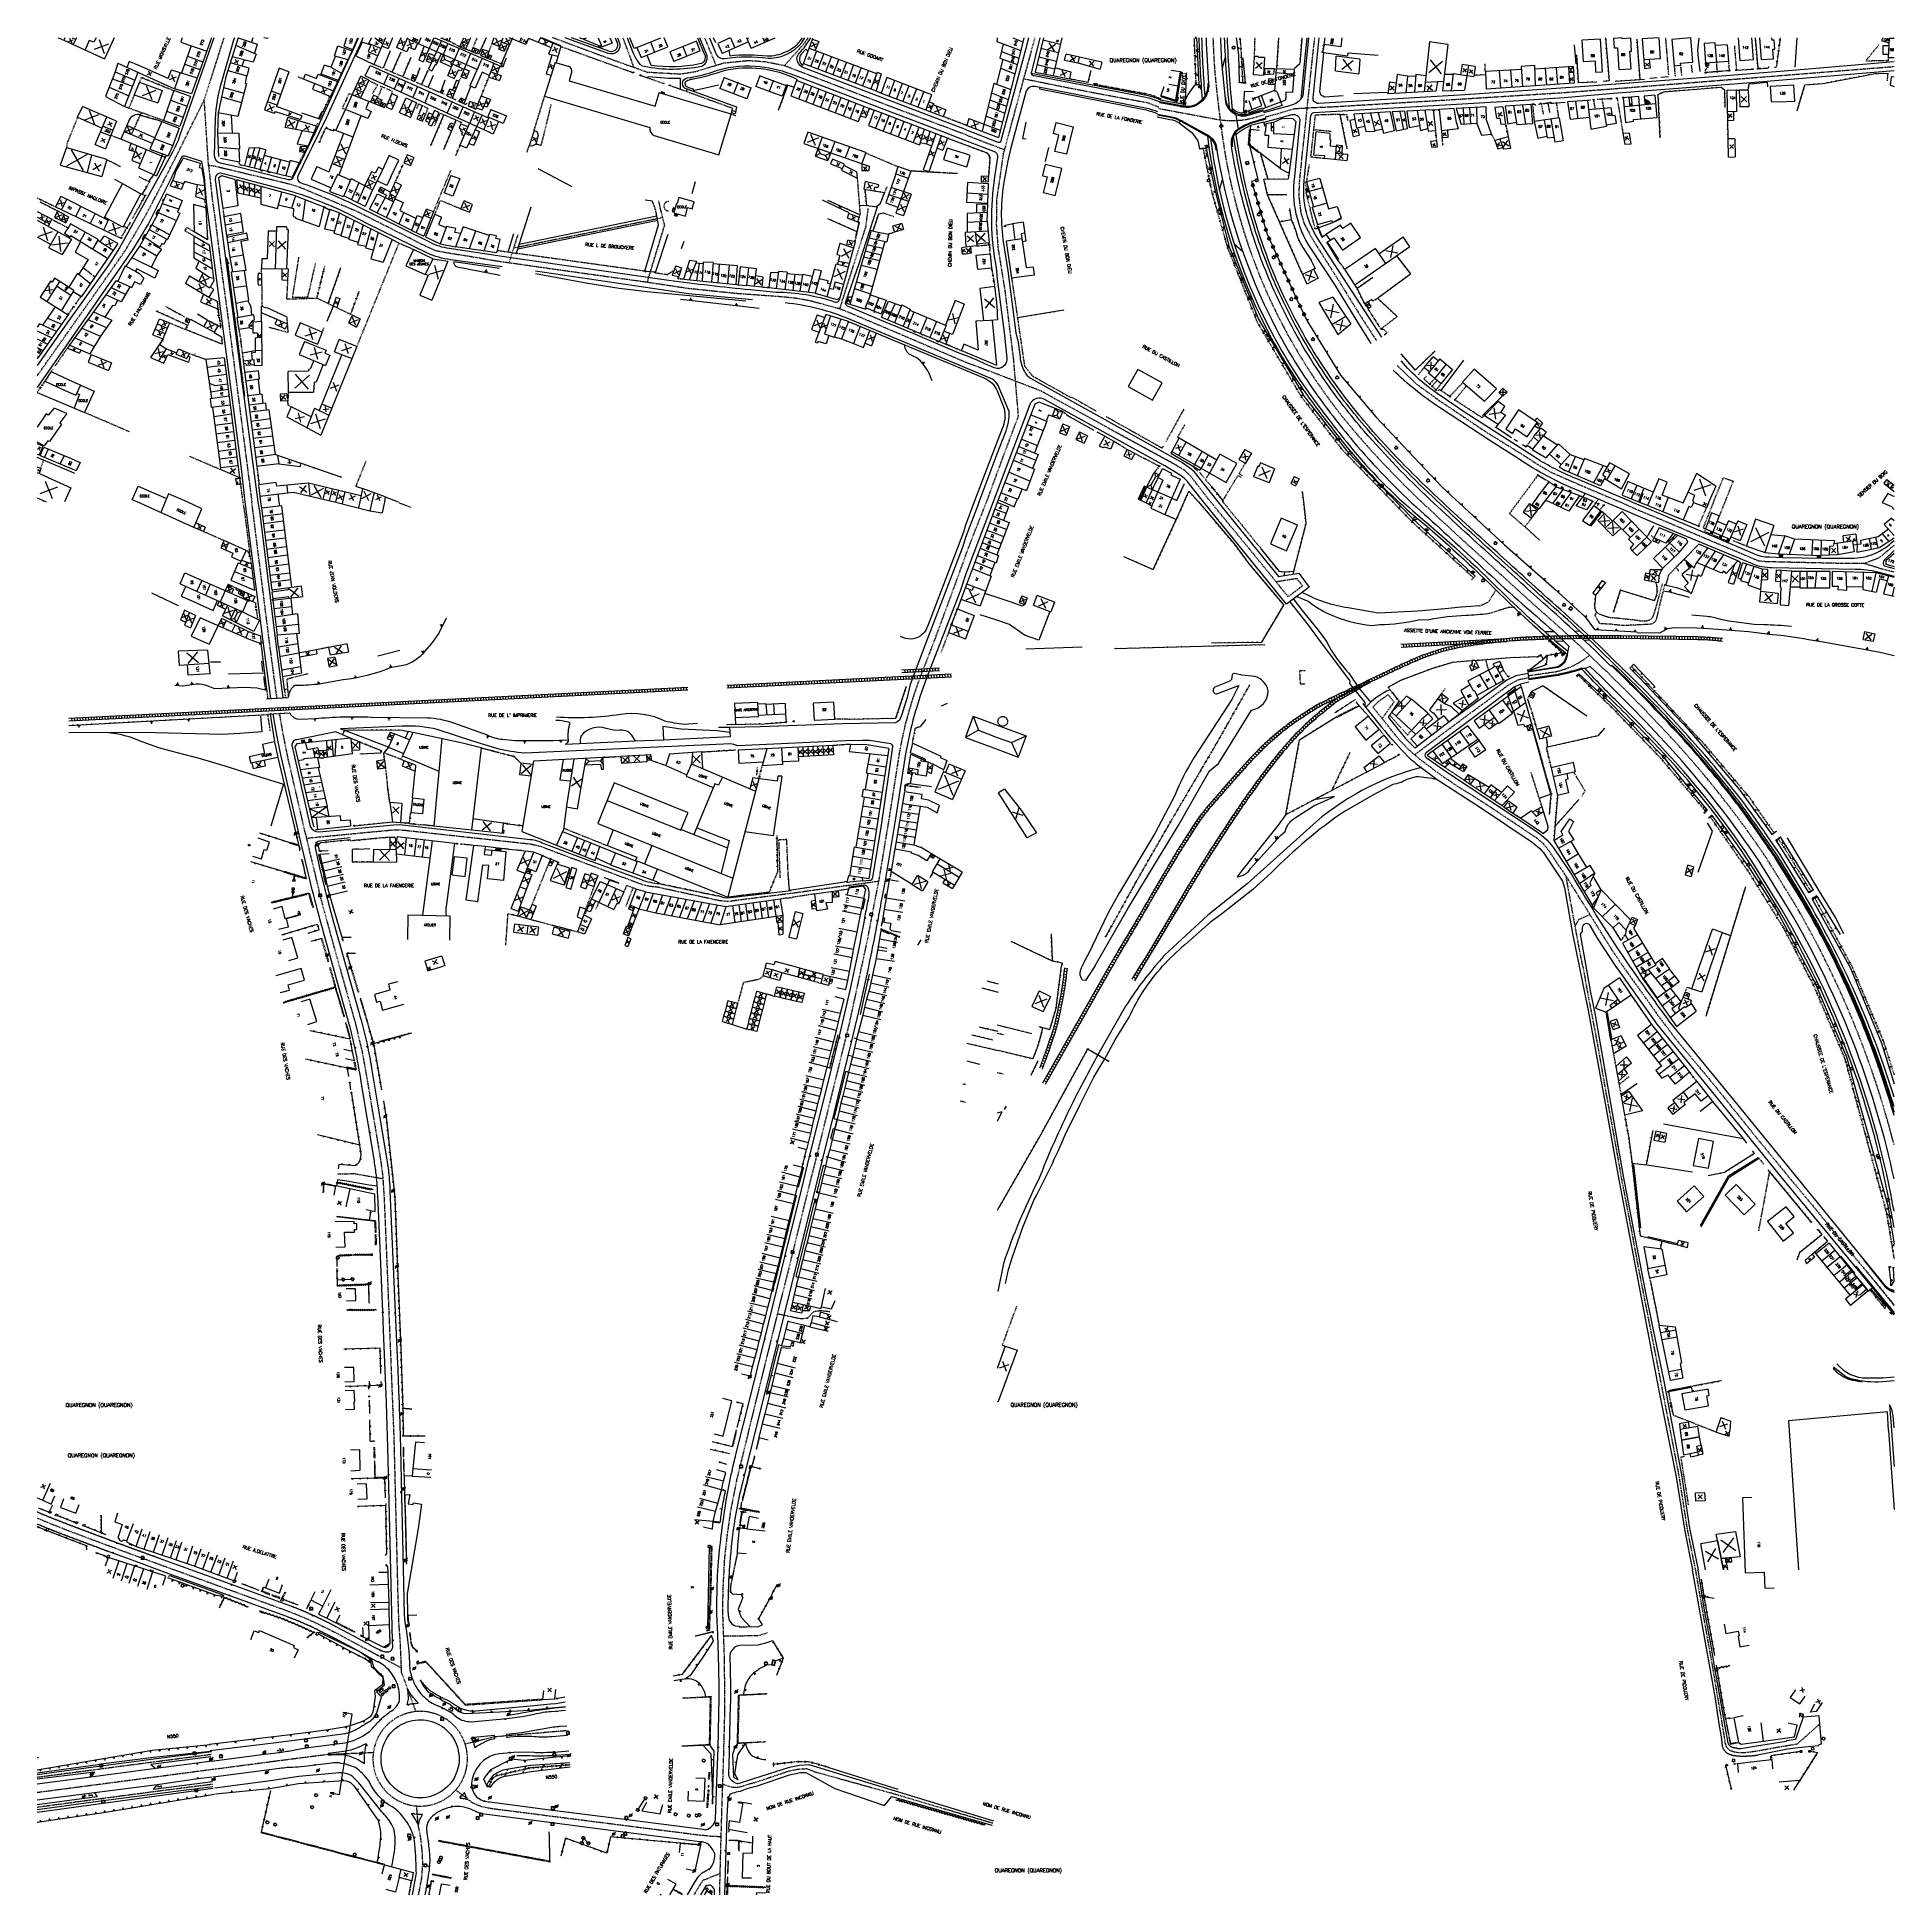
# Model space of a CAD drawing. Header units: millimetres. Extents: x 114000 to 115000, y 124000 to 125000.
import ezdxf
from ezdxf.enums import TextEntityAlignment as Align

# ---------------------------------------------------------------- set-up
doc = ezdxf.new("R2010")
doc.units = ezdxf.units.MM
doc.linetypes.add('DASHED', pattern=[0.75, 0.5, -0.25])
doc.layers.get('0').update_dxf_attribs({"linetype": 'CONTINUOUS'})
for name, color, linetype in [('W0001', 6, 'DASHED'), ('W0008', 7, 'CONTINUOUS'), ('W0100', 7, 'CONTINUOUS'), ('W0105', 7, 'CONTINUOUS'), ('W0112', 1, 'DASHED'), ('W0211', 2, 'CONTINUOUS'), ('W0220', 5, 'DASHED'), ('W0300', 7, 'CONTINUOUS'), ('W0302', 3, 'CONTINUOUS'), ('W0310', 3, 'CONTINUOUS'), ('W0322', 7, 'CONTINUOUS'), ('W0330', 7, 'CONTINUOUS'), ('W0334', 7, 'CONTINUOUS'), ('W0400', 7, 'CONTINUOUS'), ('W0420', 7, 'CONTINUOUS'), ('W0471', 7, 'CONTINUOUS'), ('W0700', 7, 'CONTINUOUS'), ('W0851', 7, 'CONTINUOUS'), ('W0980', 7, 'CONTINUOUS'), ('W0984', 7, 'CONTINUOUS'), ('W0989', 7, 'CONTINUOUS'), ('W0991', 7, 'CONTINUOUS'), ('W1102', 7, 'CONTINUOUS'), ('W1471', 7, 'CONTINUOUS'), ('W1474', 7, 'CONTINUOUS')]:
    doc.layers.add(name, color=color, linetype=linetype)
doc.styles.get("Standard").update_dxf_attribs({"font": 'romans.shx', "width": 0.85})

# ---------------------------------------------------------------- blocks, each defined once
blk = doc.blocks.new('T471')
for p, q in [((-0.333334, 0.333334), (-0.333334, -0.333334)), ((-0.333334, 0.333334), (0.333334, 0.333334)), ((-0.333334, 0), (0, 0)), ((0.500001, 0.500001), (1.000002, 1.000002)), ((-0.500001, -0.500001), (-1.000002, -1.000002)), ((-0.333334, -0.333334), (0.333334, -0.333334))]:
    blk.add_line(p, q)
blk.add_ellipse((0, 0), major_axis=(0.471405, 0.471405), ratio=1, start_param=5.4977871438, end_param=11.780972451)
blk = doc.blocks.new('T1474')
at = {"color": 0, "linetype": 'Continuous', "flags": 128}
for points in [[(-0.8, -0.5), (-0.8, 0.5)], [(-0.8, 0), (0.7, 0)], [(0.7, 0), (0.7, -0.5), (0.7, 0.5)]]:
    blk.add_lwpolyline(points, dxfattribs=at)
blk = doc.blocks.new('T420')
for p, q in [((0.7, 0.7), (-0.8, 0.7)), ((-0.8, 0.7), (-0.8, -0.8)), ((0.7, 0.7), (0.7, -0.8)), ((0.7, -0.8), (-0.8, -0.8))]:
    blk.add_line(p, q)
blk.add_ellipse((0, 0), major_axis=(-0.53, 0.53), ratio=1, start_param=3.926991, end_param=10.210176)
blk = doc.blocks.new('T400')
for p, q in [((-0.15, 0.3), (0.15, 0.3)), ((-0.15, -0.25), (-0.15, 0.3)), ((-0.15, 0.15), (0.15, 0.15)), ((-0.15, 0), (0.15, 0)), ((0.15, 0.3), (0.15, -0.25)), ((-0.15, -0.15), (0.15, -0.15)), ((-0.15, -0.25), (-0.15, -0.3)), ((-0.15, -0.3), (0.15, -0.3)), ((0.15, -0.3), (0.15, -0.25))]:
    blk.add_line(p, q)
blk = doc.blocks.new('t211o')
at = {"color": 0, "linetype": 'Continuous'}
for p, q in [((-0.3, 0.5), (-0.3, 0)), ((0, 1), (0, 0)), ((0.3, 0.5), (0.3, 0))]:
    blk.add_line(p, q, dxfattribs=at)
blk = doc.blocks.new('t322o')
at = {"color": 0, "linetype": 'Continuous'}
for radius in [0.25, 0.15]:
    blk.add_circle((0, 0), radius, dxfattribs=at)
blk = doc.blocks.new('t310o')
at = {"color": 0, "linetype": 'Continuous'}
for centre, start, end in [((-0.5, 0.4), 216.8699, 323.1304), ((0.5, -0.4), 36.8699, 143.1303)]:
    blk.add_arc(centre, 0.625, start, end, dxfattribs=at)
blk = doc.blocks.new('t112o')
at = {"color": 0, "linetype": 'Continuous'}
for p, q in [((-0.5, 0.5), (0.5, 0.5)), ((-0.5, -0.5), (-0.5, 0.5)), ((0.5, 0.5), (0.5, -0.5)), ((0.5, -0.5), (-0.5, -0.5))]:
    blk.add_line(p, q, dxfattribs=at)
blk = doc.blocks.new('t991o')
at = {"color": 0, "linetype": 'Continuous'}
for p, q in [((-1, 1), (1, -1)), ((-1, -1), (1, 1))]:
    blk.add_line(p, q, dxfattribs=at)
blk = doc.blocks.new('T300')
for p, q in [((-0.8, 0.5), (-0.9, 0.3)), ((-0.9, 0.3), (-0.9, 0.2)), ((-0.9, 0.2), (-0.7, 0.1)), ((-0.7, 0.6), (-0.8, 0.5)), ((-0.8, -0.1), (-0.7, 0.1)), ((-0.6, 0.7), (-0.7, 0.6)), ((-0.7, 0.1), (-0.7, 0.1)), ((-0.5, 0.7), (-0.6, 0.7)), ((-0.3, 0.6), (-0.5, 0.7)), ((-0.3, 0.6), (-0.2, 0.7)), ((-0.2, 0.6), (-0.3, 0.6)), ((-0.2, 0.7), (-0.1, 0.8)), ((-0.1, 0.8), (0.1, 0.8)), ((0.1, 0.8), (0.2, 0.7)), ((0.2, 0.7), (0.3, 0.6)), ((0.3, 0.6), (0.4, 0.5)), ((0.5, 0.5), (0.3, 0.5)), ((0.4, 0.5), (0.4, 0.5)), ((0.6, 0.4), (0.5, 0.5)), ((0.6, 0.4), (0.7, 0.3)), ((0.7, 0.3), (0.7, 0.2)), ((0.7, 0.2), (0.7, 0.1)), ((0.7, 0.1), (0.7, -0.2)), ((-0.8, -0.2), (-0.8, -0.1)), ((-0.7, -0.3), (-0.8, -0.2)), ((-0.8, -0.2), (-0.8, -0.2)), ((-0.7, -0.4), (-0.7, -0.3)), ((-0.5, -0.5), (-0.7, -0.4)), ((-0.4, -0.5), (-0.5, -0.5)), ((-0.4, -0.5), (-0.3, -0.5)), ((-0.3, -0.5), (-0.3, -0.4)), ((-0.3, -0.6), (-0.3, -0.5)), ((-0.3, -0.5), (-0.3, -0.5)), ((-0.2, -0.7), (-0.3, -0.6)), ((-0.1, -0.8), (-0.2, -0.7)), ((0.1, -0.8), (-0.1, -0.8)), ((0.2, -0.7), (0.1, -0.8)), ((0.3, -0.5), (0.2, -0.5)), ((0.3, -0.6), (0.2, -0.7)), ((0.2, -0.7), (0.2, -0.7)), ((0.5, -0.4), (0.3, -0.5)), ((0.3, -0.5), (0.3, -0.6)), ((0.3, -0.5), (0.3, -0.5)), ((0.6, -0.3), (0.5, -0.4)), ((0.7, -0.2), (0.6, -0.3)), ((0.6, -0.3), (0.6, -0.3))]:
    blk.add_line(p, q)
blk = doc.blocks.new('T851')
for p, q in [((-0.2, -0.1), (0, 0.3)), ((0, 0.3), (0.2, -0.1)), ((-0.2, -0.1), (0.2, -0.1))]:
    blk.add_line(p, q)
for major_axis in [(-0.106, 0.106), (-0.0354, 0.0354), (-0.0236, 0.0236)]:
    blk.add_ellipse((0, 0), major_axis=major_axis, ratio=1, start_param=3.926991, end_param=10.210176)
blk = doc.blocks.new('t220o')
at = {"color": 0, "linetype": 'Continuous'}
for p, q in [((-0.25, 0.25), (0.25, 0.25)), ((-0.25, -0.25), (0.25, -0.25))]:
    blk.add_line(p, q, dxfattribs=at)
blk = doc.blocks.new('t105o')
for p, q in [((-0.5, 0), (0.5, 0)), ((0.5, 0), (0.2, 0.1)), ((0.5, 0), (0.2, -0.1))]:
    blk.add_line(p, q)
blk = doc.blocks.new('T1471')
at = {"color": 0, "linetype": 'Continuous', "flags": 128}
blk.add_lwpolyline([(-0.75, -0.5), (-0.75, 0.5), (0.75, 0.5), (0.75, -0.5), (-0.75, -0.5)], dxfattribs=at)

msp = doc.modelspace()

# ---------------------------------------------------------------- linework, layer by layer
at = {"layer": 'W0001'}
for points in [[(114500, 124825.2), (114463.4, 124840.9), (114433.1, 124853.7), (114416.7, 124858.2), (114409.1, 124859.6), (114400.1, 124860.5), (114376.5, 124862.2), (114350.7, 124864.9), (114327.4, 124868.4), (114275.9, 124875.6), (114247.2, 124879.7), (114233.2, 124882.1), (114221.7, 124883.9), (114214.7, 124885.2), (114209.2, 124887.7), (114172.9, 124906.1), (114141.5, 124919.4), (114135.7, 124921.2), (114095.3, 124930.8), (114092.3, 124931.2), (114090, 124966.5), (114100.7, 125000)], [(114500, 124947.8), (114463.4, 124961.5), (114402.4, 124984.9), (114392.2, 124986.9), (114382.9, 124987.6), (114369.6, 124986.2), (114360.7, 124983.5), (114354.3, 124981.6), (114346.5, 124980.3), (114328.7, 124981.3), (114307.2, 124989), (114277.6, 125000)], [(114315.4, 125000), (114321.3, 124984)], [(114359.4, 125000), (114365.6, 124985)], [(114415.2, 125000), (114413.1, 124996.9), (114410.6, 124994.1), (114402.4, 124984.9)], [(114511.3, 124750), (114520.3, 124774.5), (114528.5, 124796.3), (114525.9, 124826.7), (114521.3, 124863.8), (114517.6, 124886.9), (114516.7, 124899.3), (114516.9, 124913.2), (114520.5, 124937.7), (114531.4, 124978), (114537.4, 125000)], [(114687.9, 125000), (114686.2, 124985), (114683.8, 124962.2), (114682.3, 124947.3), (114681.2, 124937.5), (114679.7, 124922.5), (114679.4, 124915.1), (114680.5, 124905.8), (114682.4, 124899.7), (114686.8, 124891.5), (114694.3, 124879.6), (114700.9, 124869.3), (114712.8, 124849.9), (114721.2, 124837)], [(114661.4, 124957.3), (114667, 124958.8), (114676.9, 124961.8), (114687, 124962.4), (114697, 124962.8), (114713.8, 124963.8), (114760.7, 124966.6), (114795.9, 124968.8), (114819.9, 124970.3), (114859.1, 124973.3), (115000, 124984.5)], [(114531.3, 124977.9), (114551.6, 124973.8), (114572.7, 124969.7), (114597.6, 124965.1), (114604.1, 124962.7)], [(114000, 124817.9), (114038.3, 124872.3), (114047.6, 124885.6), (114057.8, 124903.2), (114065.2, 124917.1), (114075.2, 124936.7), (114090, 124966.5)], [(114500, 124947.8), (114508.5, 124944.4), (114521.1, 124939.7)], [(114092.3, 124931.2), (114094.3, 124912.8), (114096.1, 124900.1), (114098.9, 124877.4), (114102.3, 124852.8), (114107, 124816.7), (114115.6, 124750.1)], [(114334.6, 124912.2), (114335.6, 124907.6), (114337.8, 124899), (114328.4, 124868.3)], [(114432.2, 124853.9), (114446.3, 124898.2), (114447.6, 124908)], [(114256.8, 124886.9), (114295.8, 124894.8), (114336.7, 124903.2)], [(114254.2, 124878.7), (114259, 124894.1)], [(114632, 124750), (114621, 124764.2), (114618, 124767), (114612.3, 124770.4), (114581.4, 124787.3), (114540.9, 124809.6), (114517.7, 124818.6), (114500, 124825.2)], [(114732.4, 124823.5), (114732.4, 124823.5), (114732.4, 124823.5), (114743, 124813.4), (114755.1, 124804.6), (114780.9, 124787.3), (114800.6, 124775.1), (114808.3, 124770.1), (114814.9, 124766.2), (114824.6, 124761.9), (114833.8, 124757.9), (114852.5, 124750)], [(114129.1, 124644.6), (114125, 124675.4), (114118, 124730.9), (114115.6, 124750.1)], [(114500, 124721.2), (114505.8, 124736.2), (114511.3, 124750)], [(114667.2, 124707.1), (114678.2, 124708.9), (114681.5, 124704.8), (114673.7, 124699), (114653, 124724.5), (114632, 124750)], [(115000, 124712.2), (114993.7, 124713.8), (114983.9, 124716.9), (114971.4, 124716.9), (114931.1, 124717.8), (114927.1, 124718.2), (114923.4, 124719.8), (114898.6, 124730.2), (114880.4, 124738), (114860.7, 124746.2), (114852.5, 124750)], [(114983.9, 124716.9), (114992.2, 124720.1), (115000, 124726.7)], [(114741.8, 124613.9), (114762.9, 124629.7), (114791.9, 124651.1), (114797.6, 124654.3), (114803.2, 124655.4)], [(114854, 124500), (114847.4, 124509.9), (114823.3, 124548.7), (114819.2, 124554.6), (114814.2, 124562.2), (114811, 124566.1), (114808.2, 124568.6), (114783.8, 124584.9), (114771.6, 124592.8), (114766.2, 124596), (114756.5, 124602.6), (114744.7, 124611.4), (114739.1, 124616.2), (114733.8, 124621.6), (114719.3, 124639.6), (114723.4, 124643.4), (114727.6, 124646.2), (114730.7, 124642.3), (114724.3, 124633.4)], [(114130.4, 124636.1), (114132.3, 124625.2), (114134.4, 124614.6), (114144.4, 124571.1)], [(114144.5, 124571.1), (114152.9, 124535.7), (114159.9, 124510.2), (114166.6, 124486.3), (114171.2, 124469.9), (114174.9, 124454.6), (114177.7, 124438.9), (114180.5, 124422.2), (114183.3, 124405.5), (114185.1, 124394.7), (114186.2, 124385.8), (114186.9, 124374), (114188.3, 124340.9), (114192.1, 124245.6), (114193.9, 124173.4), (114194.2, 124160.6), (114194.7, 124145.6), (114195.4, 124136.5), (114196.1, 124119.9), (114198.2, 124114.4), (114199.5, 124110.5), (114203.9, 124098.7)], [(114453.1, 124545.6), (114450.7, 124533.6), (114447.1, 124514.5), (114437.4, 124469.7), (114417.2, 124387.7), (114400.4, 124320), (114386, 124261.7), (114376.7, 124223.4), (114373.3, 124206.3), (114371.4, 124192.6), (114370.1, 124181), (114369.2, 124163.6), (114369.1, 124151.2), (114370, 124127.1), (114370.2, 124099.3), (114369.4, 124069.2), (114368.6, 124046), (114367.9, 124021.4), (114367.4, 124001.2), (114367.4, 124000)], [(114832.4, 124500), (114830.8, 124507.9), (114823.3, 124548.7)], [(114828.3, 124521.8), (114830.3, 124525.2), (114836.2, 124527.9)], [(114832.4, 124500), (114835.4, 124483.1), (114837.3, 124473.6), (114840.3, 124457.7), (114844.7, 124432.6), (114850.6, 124400.3), (114853.2, 124385.5), (114857.8, 124361.7), (114861.4, 124342.3), (114865.7, 124320.1), (114871.1, 124292.9), (114875.4, 124270.5), (114879.4, 124250)], [(114854, 124500), (114869.4, 124478.5), (114872.7, 124473.7), (114878.4, 124466.3), (114881.7, 124461.7), (114900.3, 124439.5), (114927.8, 124405.4), (114944.5, 124385.1), (114958.2, 124368.7), (114972.8, 124350.6), (114993, 124326.2), (115000, 124317.3)], [(114186.2, 124385.5), (114170.7, 124388.2), (114162, 124388)], [(114981.4, 124340.2), (114989.3, 124330.8), (115000, 124317.7)], [(114398.7, 124312.9), (114411.1, 124310.3), (114415.1, 124310.6), (114418.2, 124314.1), (114422, 124314.7), (114427.2, 124314)], [(114879.4, 124250), (114884.1, 124225.7), (114888.6, 124196.7), (114893, 124175)], [(114171.9, 124135.2), (114196, 124122.3)], [(114393.2, 124141), (114388.1, 124139.4), (114384.9, 124139.4), (114369.6, 124139.3)], [(114285.5, 124088.4), (114252.8, 124085.6), (114246.4, 124085), (114230.5, 124081.1)], [(114000, 124063.4), (114005.4, 124064.1), (114030.6, 124067.4), (114060.9, 124071.4), (114093.8, 124075.7)], [(114094.3, 124067.6), (114126.9, 124071.9), (114150.2, 124074.9), (114156.9, 124075.7), (114181, 124076.7)], [(114000, 124055.2), (114023.6, 124058.3), (114094.1, 124067.6)], [(114386.1, 124060.4), (114394.9, 124063.3), (114404.9, 124066.7), (114409.7, 124067.7), (114414.4, 124068), (114418.7, 124066.3), (114460.9, 124054.6), (114488.5, 124046.4), (114514.6, 124038.7)], [(114094.5, 124059.5), (114063.8, 124055.6), (114032.1, 124051.4), (114009.1, 124048.3), (114000, 124047.1)], [(114368.2, 124031.2), (114362.9, 124031.5), (114355.8, 124032.2), (114300.7, 124039.2), (114245.2, 124046.3), (114239.4, 124047.4), (114234.5, 124049.5), (114231.8, 124051.6), (114225.4, 124056.4)], [(114386.1, 124060.4), (114382.8, 124059.4), (114378.8, 124058.1), (114376.7, 124057.7), (114374, 124057.9), (114369, 124059.5)], [(114205.4, 124000), (114207.2, 124009.4), (114207.7, 124017.1), (114207.4, 124023.3), (114206.5, 124031.3), (114205.2, 124037.6), (114204.4, 124047.8)], [(114367.7, 124011.4), (114358.5, 124007.7), (114357, 124005.5), (114353.7, 124000)]]:
    msp.add_lwpolyline(points, dxfattribs=at)
for points in [[(115000, 124403.8, 0.028332), (114983.6, 124456.1, 0.042534), (114946.3, 124534), (114931.3, 124558.2, 0.037174), (114882.2, 124620.7, 0.017937), (114838, 124665.6, 0.013832), (114808.5, 124692.5, 0.000548), (114781.2, 124717.3, -0.004818), (114747.2, 124748.5, -0.025477), (114711.7, 124785.4, -0.027641), (114690.2, 124813.1, -0.036849), (114667, 124852.6, -0.034361), (114651.6, 124890.2, -0.039829), (114639.2, 124940.6, -0.014932), (114634.1, 124982.7, -0.007243), (114633.2, 125000, -0.010296)], [(114604, 124961.9), (114634.1, 124956.3, 0.098808), (114652.8, 124956.3), (114661, 124958.6)], [(114500, 124721.2), (114483.5, 124676.3), (114475.8, 124656.4, 0.04858), (114464.3, 124614.9), (114458.8, 124580), (114453.1, 124545.6)], [(114803, 124656.5), (114817.5, 124658.6, 0.00224), (114818.4, 124658.8, 0.119167), (114836, 124667.5)], [(114453.1, 124545.7), (114406.2, 124539.2), (114371.7, 124534.8), (114369.5, 124535.1), (114367.8, 124535.2), (114332.9, 124542.8, -0.036179), (114325.2, 124544.2), (114277.8, 124561.9), (114271.7, 124564.3, 0.017074), (114265.6, 124565.7), (114197.8, 124573.1, 0.020478), (114191.8, 124573.3), (114144.9, 124568.8, 0.455282)], [(114202.9, 124098.5, 0.922922), (114205.6, 124047.8, 0.513245), (114230.6, 124080.8, 0.36578), (114202.9, 124098.6)]]:
    msp.add_lwpolyline(points, format="xyb", dxfattribs=at)
at = {"layer": 'W0001', "flags": 128}
for points in [[(114000, 124202.9), (114006, 124200.4), (114017.1, 124196), (114031.8, 124190.5), (114050.6, 124183.5), (114072.3, 124175.6), (114129.3, 124154.9), (114137.4, 124151.9), (114144, 124149.2), (114151.5, 124145.8), (114160.3, 124141.4), (114171.9, 124135.2)], [(114893, 124175), (114896.5, 124154.6), (114899.1, 124140), (114902, 124123.9), (114904.4, 124109.5), (114906.2, 124099), (114907.3, 124092.2), (114908.6, 124084.2), (114909, 124081.6), (114909.7, 124079.5), (114911.2, 124078), (114913.2, 124077.2), (114916.4, 124076.6), (114919.8, 124076.7), (114925.5, 124077.4), (114932.3, 124078.6), (114935.3, 124079.2), (114942.4, 124080.4), (114947.9, 124081.3), (114960, 124092)]]:
    msp.add_lwpolyline(points, dxfattribs=at)
at = {"layer": 'W0008'}
for points in [[(114095.2, 125000), (114076.7, 124947, -0.049659), (114072.7, 124938), (114065.4, 124924.8), (114044.4, 124886.8), (114038.7, 124878.1), (114017, 124847.7), (114000, 124823.4)], [(114106.2, 125000), (114105.8, 124998.7), (114099.1, 124975.6, 0.057379), (114095.8, 124956.4), (114095.4, 124936.6, 0.359933), (114098.5, 124932.7), (114109.2, 124930.3), (114129.5, 124925), (114135.4, 124923.6, 0.402641), (114138, 124925.1), (114150.2, 124949.9), (114168.9, 124990.9), (114170, 124992.9), (114173.1, 125000)], [(114175.4, 125000), (114173.9, 124996.6), (114155.7, 124956.7), (114148.1, 124941.2), (114146, 124937), (114140.2, 124925, 0.302253), (114141.6, 124922, -0.035013), (114170.9, 124910), (114211.3, 124890, 0.081566), (114221.9, 124886.6), (114256.3, 124881.4), (114340.1, 124869.5, 0.011269), (114384.1, 124864.4), (114398, 124863, -0.078291), (114429.4, 124857.8, 0.572154), (114432.3, 124860, 0.572154)], [(114312.6, 125000), (114313.5, 124997.6, -0.643453), (114307.5, 124991.5), (114284.4, 125000)], [(114311.3, 125000), (114312.3, 124997.3, -0.591456), (114308.4, 124992.5), (114287.7, 125000)], [(114317.8, 125000), (114321, 124991.7, 0.07564), (114324.4, 124986, 0.176141), (114326.9, 124984.6, 0.098828), (114357.9, 124984.7, 0.415222), (114360.5, 124991.2), (114356.9, 125000)], [(114355.6, 125000), (114359.4, 124991, -0.497734), (114356.7, 124985.9, -0.08954), (114330.6, 124985.1), (114328.5, 124990.6)], [(114362, 125000), (114365.5, 124991.4, 0.348613), (114370.4, 124988.8, -0.072257), (114393.6, 124989), (114395.2, 124989, 0.258058), (114413.5, 125000)], [(114372.5, 124993.1), (114373, 124990.3, -0.054797), (114393.2, 124990.2, 0.11527), (114403, 124992.3, 0.165536), (114412.2, 125000)], [(114500, 124950.6), (114412, 124984.1, -0.238116), (114409.2, 124988.8, -0.135512), (114410.4, 124991.7, 0.07943), (114416.6, 125000)], [(114500, 124950.6), (114517.4, 124943.8, 0.501147), (114519.2, 124944.7), (114532.6, 124994.3), (114534.1, 125000)], [(114540, 125000), (114535.3, 124980.9, 0.309712), (114536.9, 124979.6), (114591.8, 124969), (114598.6, 124967.7), (114604.7, 124965.5)], [(114629.5, 125000, 0.010109), (114630.9, 124975.3, -0.205523), (114627.5, 124966, -0.252638), (114617.3, 124962.6), (114616.3, 124962.8), (114604.5, 124965)], [(114637.2, 125000, 0.007177), (114638.1, 124983), (114639.9, 124965.5, 0.247199), (114645.6, 124958.7, 0.129141), (114651, 124958), (114660.4, 124960.7)], [(114660.7, 124959.7), (114674.6, 124963.5, 0.123245), (114680.6, 124966.9, 0.18958), (114682, 124970.8), (114684.9, 125000)], [(115000.1, 124987), (114945.3, 124982.3), (114895.8, 124978.4), (114833.4, 124973.8), (114769, 124969.3), (114690.1, 124964.6, -0.466441), (114687.1, 124967.6), (114690.4, 125000)], [(114376.2, 124960.2), (114376.8, 124962.6), (114350, 124972.2, -0.830314), (114350.2, 124978.4, 0.047359), (114363.6, 124981.5, -0.109558), (114386.8, 124984.7, -0.074777), (114405.9, 124980.5), (114486.6, 124949.8), (114500, 124944.7)], [(114415.2, 124992.6), (114413.9, 124993.8), (114411.5, 124991.1, 0.484674), (114412.4, 124985.2), (114412.7, 124986.1)], [(114346.5, 124972.1), (114346.4, 124978.1, -0.042269), (114329.3, 124979), (114328.6, 124978.5)], [(114353.4, 124971), (114353.7, 124972.1), (114350.3, 124973.4, -0.619665), (114349.8, 124976.7, -0.119081), (114352.8, 124977.7, 0.037873), (114369.9, 124982.4, -0.168659), (114409.2, 124977.7), (114408.9, 124976.9)], [(114535.3, 124980.9), (114598.5, 124968.8, -0.039782), (114604.9, 124966.6, -0.039782)], [(114724.1, 124838.7, -0.055844), (114724.1, 124838.7), (114689.5, 124892, -0.178188), (114682.6, 124925), (114686, 124957.9, -0.278462), (114687.6, 124959.8), (114798.1, 124966.1), (114822.3, 124967.8), (114848.9, 124970.1), (114920.8, 124975.7), (115000, 124982.3)], [(114603.6, 124960.1, 0.020817), (114597.8, 124961.9), (114537.4, 124973.7, 0.321623), (114532.6, 124971.3), (114524.4, 124940.7), (114522.7, 124933.7), (114521.1, 124925.1, 0.079898), (114520.1, 124891.4), (114522.7, 124874.4), (114527.1, 124841), (114528.4, 124835.9), (114529.3, 124828, 0.086368), (114531.7, 124820.2, 0.158913), (114535, 124816.7), (114613.7, 124772.8, -0.101509), (114623.6, 124765.6), (114635.9, 124750)], [(114539.9, 124973.2), (114539.8, 124972.4), (114597.3, 124961.1, -0.022111), (114603.4, 124959.1, -0.022111)], [(114603.4, 124958.8), (114610.2, 124957.6, -0.106036), (114616, 124955.4), (114616, 124955.5), (114616.5, 124955.2), (114629.2, 124948.2, -0.219398), (114634.9, 124942, 0.075204), (114663.4, 124851, 0.039553), (114687.2, 124810.5, 0.022419), (114708.8, 124782.6, 0.033898), (114745, 124745.2, -0.004277), (114778.4, 124714.6, 0.01156), (114817, 124680.2)], [(114661.6, 124956.6), (114654, 124954.4, 0.078055), (114645.7, 124949.9)], [(114718.4, 124835.3), (114711.8, 124846), (114698.9, 124867.1), (114685.9, 124886.6, -0.184013), (114677.3, 124925), (114680.2, 124955.7, 0.418014), (114675.7, 124958.4), (114660.7, 124954.3)], [(114500, 124944.7), (114516, 124938.5, -0.272243), (114517.1, 124935.4), (114515.6, 124925, 0.085598), (114516.4, 124876.2), (114517, 124870), (114521, 124839.9), (114521.4, 124834.3), (114522.2, 124827.7, -0.456582), (114517, 124821.8), (114515.4, 124822.2, 0.009611), (114500, 124828.9)], [(114645.6, 124950, 0.249953), (114643.2, 124941.3)], [(114112.1, 124750), (114109.8, 124769.5), (114091.2, 124911.6), (114090.1, 124925), (114088.7, 124933.4), (114079.7, 124936.2, 0.23032), (114077.8, 124935.7), (114072.6, 124925), (114061.2, 124902.4, -0.023855), (114049.8, 124883.5), (114017, 124836.3), (114000, 124811.7)], [(115000, 124419.7, 0.013751), (114991.6, 124446.1, 0.050124), (114948.8, 124537.9), (114936, 124558.4, 0.002922), (114922.9, 124577.3, 0.012952), (114912.6, 124591.1, 0.01831), (114885.1, 124623.7, 0.01829), (114847.8, 124661.9), (114847.5, 124661.6, 0.017106), (114811.2, 124695.5, 0.000547), (114783.9, 124720.3, -0.004818), (114750, 124751.4, -0.025477), (114714.7, 124788.1, -0.027641), (114693.5, 124815.4, -0.036849), (114670.6, 124854.3, -0.034361), (114655.4, 124891.5, -0.039829), (114643.2, 124941.3)], [(114250.4, 124876.7), (114222.6, 124880.4, -0.066673), (114210.2, 124883.9), (114177.2, 124900.2, 0.048496), (114137.4, 124917), (114106.6, 124925), (114098.7, 124927, 0.37872), (114096, 124925), (114095.9, 124923.6), (114099, 124900.2), (114118.9, 124750)], [(114500, 124828.9, 0.004634), (114494.3, 124831.1), (114471.7, 124840.7), (114457.2, 124846.7), (114436.1, 124855.7, -0.205047), (114435.3, 124857.3), (114442.6, 124878.4), (114452.6, 124909)], [(114500, 124822.3), (114437.8, 124848.3, 0.071234), (114402.9, 124857.2), (114402.9, 124857.2)], [(114858.7, 124750), (114830, 124762.1, -0.042821), (114808.1, 124773), (114768.2, 124798.8), (114756.2, 124806.9, -0.074637), (114734.6, 124826, -0.023608), (114734.6, 124826, -0.023608)], [(114507.3, 124750), (114517, 124776), (114521.4, 124787.5, 0.121219), (114523.4, 124798.7), (114518.1, 124811.5), (114517.7, 124812.5, 0.128112), (114514.5, 124816.2), (114500, 124822.3)], [(114500, 124820.9), (114510.2, 124816.6, -0.196692), (114517, 124809.9), (114520.8, 124800.3, -0.141073), (114520.2, 124790.8), (114517, 124782.6), (114504.7, 124750)], [(114844.3, 124750), (114830.3, 124756, -0.056695), (114797.5, 124773.5), (114782.8, 124782.8), (114755.2, 124800.9), (114755.2, 124800.9, -0.048822), (114730.2, 124821), (114730.2, 124821)], [(114628.2, 124750), (114620.5, 124759.6, 0.104892), (114615.6, 124764.4), (114607.3, 124769.5), (114542.8, 124805, 0.468984), (114534.6, 124802.5), (114517, 124755.8), (114514.8, 124750)], [(114844.3, 124750), (114852.9, 124746.5), (114873.4, 124737.7), (114923.6, 124716.8, 0.109824), (114934.4, 124714.8), (114979.1, 124713.9, -0.059734), (114991.1, 124712.4), (115000, 124710.1)], [(114858.7, 124750), (114869.6, 124745.6), (114900.4, 124732.5), (114923.9, 124722.5, 0.153619), (114933, 124720.5), (114940, 124720.1), (114961.4, 124719.8), (114975.5, 124719.7, 0.195972), (114998.7, 124728.1), (115000, 124729.2)], [(114500, 124737.5), (114498.9, 124733.7), (114479.9, 124683.9, -0.151269), (114475.6, 124677.8, -0.289343), (114465, 124677.6)], [(114500, 124730.8), (114498.5, 124726.1), (114479, 124675), (114470.2, 124651.7, -0.035332), (114464.8, 124633.4, -0.235243), (114462, 124631.1), (114433.9, 124630.5), (114389.4, 124629), (114372.9, 124628.6), (114366.9, 124628.6)], [(115000, 124723.8), (114994.8, 124718.9, 0.385005), (114994.7, 124715.6), (115000, 124714.2)], [(114500, 124710.8), (114497, 124702), (114486.7, 124675), (114479, 124655.1, 0.04854), (114467.7, 124614.4), (114462.2, 124579.5), (114456.7, 124546.2)], [(114674.6, 124696.2), (114684.6, 124683.5), (114691, 124674.8), (114706.2, 124654.6, -0.391177), (114706.8, 124652.3), (114715, 124642.1), (114715, 124640.1)], [(114676.6, 124697.7), (114681.2, 124691.6), (114689.9, 124681), (114694.3, 124674.8, 0.060258), (114706.3, 124657.8), (114711.9, 124649.5), (114718.2, 124642.1)], [(114678.4, 124699.1), (114684.9, 124696.4, 0.065112), (114695.7, 124689.7, 0.085408), (114718.8, 124683.5), (114723, 124684, 0.052144), (114743.9, 124686.5), (114749.7, 124686.8, -0.036352), (114769.4, 124689, 0.020349), (114781.5, 124690, 0.020349)], [(114776.9, 124694.1), (114766.8, 124693.4), (114758.3, 124692.5), (114743.5, 124691.2), (114722.1, 124690.2), (114706.1, 124693, -0.090458), (114681.3, 124701.3)], [(114817, 124680.2), (114822, 124675.2), (114824.9, 124672.4), (114824.1, 124669.1, -0.037075), (114823.9, 124667.1, -0.256639), (114819.1, 124660.9), (114802.8, 124658.3)], [(114802.9, 124657.6, -0.000179), (114802.9, 124657.6, -0.000179)], [(115000, 124385.5, 0.03761), (114979.7, 124454.6, 0.042534), (114942.7, 124531.9), (114927.8, 124556, 0.037136), (114879.1, 124617.9, 0.01745), (114836.4, 124661.4), (114833.6, 124660.3), (114831.4, 124660.4, -0.035177), (114817.8, 124656.9), (114803.3, 124654.8)], [(114728.6, 124648.9, 0.11217), (114715.5, 124639.4, 0.11217)], [(114803.3, 124652.9), (114798.8, 124651.9), (114795.5, 124650.3), (114748, 124614.9, 0.482119), (114748, 124612.4), (114759, 124604.7), (114807.2, 124572.8, -0.102462), (114817.7, 124562.2), (114826.4, 124549.2, 0.016554), (114857.6, 124500)], [(114355.7, 124630.8), (114355.7, 124630.8), (114348.4, 124630.2, -0.016363), (114338.1, 124631.9, 0.158755), (114314.2, 124635.6, -0.055646), (114279.6, 124634.1)], [(114714, 124641.4, 0.0296), (114737.9, 124613.2, 0.039295), (114745.4, 124607.1), (114754, 124600.5), (114777.9, 124585.1), (114804.1, 124567.5, -0.076247), (114811.8, 124560.4), (114821.4, 124545.9), (114822.5, 124542.3), (114826.9, 124517.6), (114830.5, 124500)], [(114037.3, 124626, -0.085334), (114056.4, 124621), (114065.4, 124617.8), (114071.3, 124616.1), (114087.8, 124611.9), (114101, 124608), (114115.2, 124603.4), (114132.7, 124598), (114125.8, 124575.5)], [(114168.7, 124622.9), (114164.5, 124624.7), (114160.9, 124626.3), (114139.8, 124622, 0.481551), (114137.3, 124618.3), (114147.1, 124575.2, 0.332921), (114151.8, 124572.4), (114192.1, 124576.2), (114195.2, 124576.3), (114265.5, 124568.3, -0.102259), (114272.8, 124566.1), (114296.8, 124557.1), (114325.2, 124546.7, 0.074822), (114335.2, 124544.5)], [(114444.4, 124546), (114448.3, 124546.4, 0.492871), (114450, 124548), (114454.5, 124574.8), (114460.9, 124618.2, 0.265429), (114459.7, 124619.8), (114448.2, 124621.5), (114444.5, 124621.6), (114435.5, 124621.4), (114377.3, 124618.7, -0.06677), (114375.2, 124619.4), (114373.5, 124619.8), (114262.5, 124614.7, -0.03231), (114247.6, 124617.2), (114234.7, 124621.2), (114215.5, 124627.4, 0.085141), (114196.6, 124629.2), (114163.3, 124627.9), (114165.2, 124627.2)], [(114373.2, 124623.6), (114337.3, 124621.8), (114322.2, 124621.2), (114284.6, 124619.4), (114285.8, 124620.7, 0.247888), (114286.2, 124621.8, -0.124748), (114287.1, 124631.1, 0.073599), (114279.4, 124632.4, 0.073599)], [(114322.2, 124621.2), (114320.2, 124624.4, 0.285474), (114313, 124627), (114310.3, 124627.2), (114306.5, 124628.1, 0.322858), (114292.9, 124624, 0.180943), (114292.6, 124619.8, 0.180943)], [(114745.5, 124607.1, 0.119715), (114685.3, 124574.8), (114651.6, 124544.3), (114630.4, 124527.5), (114607.1, 124505.9, 0.0089), (114602, 124500)], [(114753.9, 124600.5, 0.050479), (114742.5, 124602), (114737.6, 124600.5, -0.079512), (114730, 124597.8), (114719.4, 124592.2), (114704, 124583.4, 0.048621), (114664.7, 124550.4), (114654.6, 124541.3), (114637.8, 124528), (114631.8, 124523.7), (114618.1, 124511.6, 0.037864), (114606.1, 124500)], [(114850.2, 124500), (114840.3, 124515.2), (114836.3, 124522, 0.731656), (114832.1, 124520.7), (114832.1, 124518.8), (114831, 124517.2), (114834, 124500)], [(114602, 124500, 0.034117), (114586.2, 124478.6), (114571.3, 124452.3, 0.014617), (114557, 124425.2, 0.021137), (114539.1, 124384.6, 0.038018), (114520.4, 124340), (114517.3, 124324.9)], [(114521.5, 124329.2), (114523.1, 124336.7), (114525.1, 124343), (114530.9, 124359.5), (114537, 124374.4, 0.021126), (114553.7, 124409.3), (114561.5, 124425.2), (114569, 124440.3), (114574.9, 124450.2), (114580.5, 124460.4), (114588.1, 124472.6, -0.077865), (114606.1, 124500)], [(114857.6, 124500, 0.007878), (114878.8, 124470.5), (114915.8, 124425.2), (114995.7, 124327.2, 0.177749), (115000, 124324.6)], [(114979.4, 124338.5), (114988.9, 124327), (114989, 124327.1), (114998.4, 124315.5), (115000, 124313.7, 0.050623)], [(114983.5, 124341.9), (114995.3, 124327.4, 0.170139), (115000, 124325.1, 0.261873)], [(114967.4, 124284.4), (114972.4, 124280.4, 0.12846), (114977.4, 124277.9, 0.081467), (114993.7, 124276.4), (115000, 124276.9)], [(114969.2, 124286, 0.231717), (114985.6, 124278.3), (114994, 124278.4), (115000, 124278.9)]]:
    msp.add_lwpolyline(points, format="xyb", dxfattribs=at)
for points in [[(114282, 124995.3), (114282.1, 124995.7), (114271.8, 125000)], [(114323, 124994.8), (114321.5, 124994.2), (114319.1, 125000)], [(114683.8, 125000), (114682.6, 124987.7), (114680.6, 124966.9)], [(114692.9, 124996.3), (114692.9, 124996)], [(114947.7, 125000), (114946.5, 124984.2)], [(114350, 124972.2), (114349.6, 124971)], [(114049.6, 124955.8), (114048.3, 124952.8)], [(114670.4, 124963.4), (114660.5, 124960.3)], [(114752.3, 124961.2), (114754.5, 124961.4)], [(114645.7, 124949.9), (114645.6, 124950)], [(114269.6, 124929.6), (114287.9, 124919.8)], [(114258.2, 124884.1), (114258.9, 124886.1), (114259.6, 124888.6), (114266, 124908.9)], [(114327.2, 124874.2), (114334.7, 124899.3), (114333.1, 124906.8)], [(114253.7, 124884.5), (114256.7, 124894.5)], [(114334.3, 124901.5), (114258.9, 124886.1)], [(114333.8, 124903.9), (114259.6, 124888.6)], [(114440.8, 124892.1), (114442.8, 124900.4)], [(114442.5, 124900.6), (114441.4, 124895.7)], [(114191.2, 124891.3), (114194.9, 124889.4)], [(114339.6, 124894), (114333, 124873.9)], [(114385.2, 124858.9), (114350.7, 124862), (114268.4, 124874.3), (114268.4, 124874.3)], [(114120.9, 124847.1), (114120.9, 124855.4), (114123.4, 124854.6)], [(114611, 124777.1), (114610.5, 124776.2), (114626.2, 124767.2), (114626.8, 124768.1)], [(114020.3, 124765.3), (114017, 124766.7), (114000, 124773.9)], [(114125.8, 124644.1), (114121.7, 124675), (114114.6, 124730.5), (114112.1, 124750)], [(114118.9, 124750), (114119.8, 124745), (114128.4, 124675), (114132.3, 124644.6)], [(114514.8, 124750), (114500, 124710.8)], [(114507.3, 124750), (114500, 124730.8)], [(114504.7, 124750), (114500, 124737.5)], [(114517.6, 124751.1), (114517.1, 124750)], [(114635.9, 124750), (114668.5, 124709.8), (114679.5, 124711.7), (114685.1, 124704.2), (114672.9, 124694.9), (114628.2, 124750)], [(114671.8, 124712.2), (114671.3, 124710.3)], [(114545.3, 124691.1), (114539.5, 124675.6), (114531.7, 124678.2), (114523.6, 124684), (114516.9, 124686.3), (114507.8, 124689.3)], [(114121.8, 124674.1), (114120.4, 124673.9)], [(114120.4, 124673.9), (114123.6, 124648.8)], [(114195.4, 124670), (114183.5, 124667)], [(114562.8, 124671.8), (114532.5, 124670.8)], [(114132.1, 124655.9), (114133.1, 124649)], [(114802.9, 124657.6), (114796.4, 124656.4), (114791.4, 124654), (114760.2, 124631.4)], [(114796.2, 124649.4), (114791.9, 124646.3), (114792.4, 124645.5)], [(114796.3, 124649.2), (114792, 124646)], [(114795.5, 124650.3), (114796.7, 124648.6)], [(114799.2, 124650.4), (114798.8, 124651.9)], [(114125.5, 124635.8), (114127.8, 124620.8)], [(114126.9, 124635.9), (114128.9, 124624.5), (114131, 124613.9), (114140.9, 124570.9)], [(114403.1, 124635.7), (114403.4, 124631.5)], [(114733.5, 124642.9), (114730.9, 124639.1), (114727.5, 124634.2), (114736.9, 124622.7), (114742, 124617.6), (114743.3, 124618.5)], [(114165.5, 124627.1), (114164.5, 124624.7)], [(114373.1, 124625.8), (114366.2, 124626.7), (114346.9, 124627.7), (114337, 124629.1), (114337.3, 124621.8)], [(114372.9, 124628.6), (114373.2, 124623.6)], [(114375.9, 124633.7), (114376.1, 124630.3)], [(114129.7, 124612.5), (114139.5, 124571)], [(114247, 124563.7), (114241.3, 124564.4)], [(114250.8, 124563.3), (114249.8, 124563.4)], [(114257.5, 124562.6), (114254.4, 124562.9)], [(114461.4, 124560), (114459.3, 124547.9)], [(114406, 124540.6), (114371.7, 124536.6), (114369.9, 124536.8), (114366.7, 124537.9)], [(114830.5, 124500), (114835.4, 124475.2), (114844.6, 124425.2), (114851.5, 124386.9), (114873.2, 124272.5), (114877.7, 124250)], [(114834, 124500), (114836.5, 124485.9), (114838.8, 124474.7), (114847.5, 124425.2), (114854.2, 124386.9), (114866.4, 124323.2), (114876.1, 124276.6), (114881.1, 124250)], [(115000, 124312.4), (114989.5, 124325.7), (114939.2, 124386.7), (114907.9, 124425.2), (114872.4, 124468.8), (114852.1, 124497.3), (114850.2, 124500)], [(114864.7, 124493.2), (114872.2, 124482.7)], [(114865, 124493.4), (114872.5, 124482.8)], [(114858.9, 124393.9), (114866.5, 124393)], [(114879.7, 124264.6), (114879.9, 124263.6)], [(114880, 124263.1), (114880, 124263)], [(114997.1, 124250), (114996.4, 124260), (114943.1, 124255.3), (114943.5, 124250)], [(114877.7, 124250), (114882.6, 124225.1), (114887.3, 124195.9), (114891.4, 124175)], [(114881.1, 124250), (114885.5, 124226.2), (114889.9, 124197.5), (114894.5, 124175)], [(114943.5, 124250), (114948.5, 124175)], [(114997.1, 124250), (115000, 124207.5)], [(114094.1, 124077), (114062.9, 124073.1), (114030.3, 124068.7), (114000, 124064.6)], [(114093.5, 124074.4), (114061.2, 124070.1), (114063.9, 124068)], [(114093.9, 124071.9), (114086.2, 124070.9), (114063.9, 124068), (114028.9, 124063.4), (114000, 124059.6)], [(114028.8, 124063.4), (114031, 124066.1), (114026.4, 124065.6), (114000, 124062.2)], [(114385.4, 124062.4), (114405.1, 124068.8), (114410.6, 124069.9), (114415.5, 124070.1), (114515.1, 124039.9)], [(114386.8, 124058.3), (114405.2, 124064.7), (114411.1, 124065.8), (114413.9, 124065.9), (114429.6, 124057.2), (114456.3, 124048.1), (114460.2, 124053), (114514.1, 124037.6), (114514.1, 124037.3)], [(114094.2, 124063.3), (114086.7, 124062.4), (114064.6, 124059.3), (114030.9, 124054.9), (114000, 124051)], [(114094.6, 124058.1), (114063.3, 124054.2), (114032.9, 124050.2), (114000, 124045.8)], [(114030.9, 124054.9), (114032.4, 124052.8), (114026.8, 124052), (114000, 124048.4)], [(114094.4, 124060.8), (114062.7, 124056.8), (114064.6, 124059.3)]]:
    msp.add_lwpolyline(points, dxfattribs=at)
at = {"layer": 'W0008', "flags": 128}
for points in [[(114173.3, 124137.9), (114178.4, 124135.1), (114178.8, 124134.8), (114181.2, 124133.6), (114185.3, 124131.6, 0.0687), (114187.1, 124131, 0.1029), (114189.4, 124130.9, 0.165), (114190.9, 124131.8, 0.087), (114191.5, 124133.1), (114191.4, 124136.7), (114190.1, 124189.3), (114189.2, 124226.8), (114188.8, 124241.1), (114188.5, 124252.5, 0.0012), (114188.2, 124262.4, 0.0032), (114187.8, 124273.7), (114186.5, 124304), (114186.1, 124314.1), (114184.1, 124360.6), (114183.4, 124376.6, 0.0172), (114182.7, 124387.2, 0.0091), (114181.6, 124395.1), (114174.7, 124436.7, 0.0136), (114171.1, 124456.4, 0.0086), (114168.1, 124468.8), (114155.1, 124515.2, -0.0048), (114149.9, 124534.3, -0.0059), (114145.4, 124552.7), (114141, 124571.4)], [(114168.6, 124569.1), (114155.4, 124567.8), (114152, 124567.4, 0.2377), (114150.1, 124565.9, 0.1805), (114149.7, 124563.9), (114152.1, 124553), (114155.1, 124540.7, 0.0065), (114156.7, 124534.6), (114159.6, 124523.7), (114173.2, 124475.3, -0.0144), (114177.7, 124458, -0.0106), (114180.1, 124445.1), (114183.3, 124425.7), (114188.3, 124395.8, -0.0177), (114189.5, 124386.6, -0.0127), (114190, 124379.1), (114192.8, 124313.7), (114194.1, 124285.7, 0.0001), (114194.6, 124272, -0.0032), (114195.1, 124259.3), (114195.6, 124240.5), (114196.2, 124214.7), (114196.8, 124192.5), (114197.5, 124159, 0.003), (114197.6, 124152.7, 0.0191), (114197.9, 124148.3), (114198.5, 124143.4), (114198.7, 124143), (114199.9, 124133), (114200.3, 124129), (114200.5, 124123.9, 0.0811), (114202, 124116.5, 0.0579), (114204.9, 124110.7, 0.086), (114210.8, 124104.5, 0.068), (114214.9, 124102.1), (114217.7, 124101), (114221.9, 124098.8, -0.0376), (114224.6, 124097), (114226.1, 124095.7, 0.124716), (114229.7, 124093.8, 0.042882), (114233.7, 124093.2, 0.00034), (114233.7, 124093.2), (114252.9, 124094.9), (114261.4, 124096), (114267.7, 124097.3, -0.0111), (114272.5, 124098.3, -0.0202), (114276.9, 124098.8), (114284.6, 124099.4)], [(114456.7, 124546.2), (114455, 124537.7, -0.0051), (114452.5, 124524.1, -0.004), (114448.8, 124505.2, -0.0027), (114443.3, 124479.5), (114438.6, 124459.8), (114431.4, 124430.6), (114428.3, 124417.9), (114422.8, 124395.7), (114417.5, 124374.5), (114409.6, 124342.5), (114398.7, 124298.2), (114380.7, 124225.6), (114378.7, 124217.5, 0.0082), (114375.8, 124202.5, 0.0224), (114373, 124178.7, 0.0147), (114372.2, 124163.8), (114372, 124153.5), (114372.1, 124150.5, 0.1515), (114373.5, 124146.7, 0.2036), (114376, 124144.9), (114378, 124144.6), (114378, 124144.3), (114381.9, 124144.3), (114384.9, 124144.5), (114388.2, 124144.3), (114390.5, 124145.3)], [(114286.4, 124077.3), (114280.4, 124076.8), (114277.2, 124076.7, -0.0037), (114271.7, 124076.5, -0.0213), (114267.6, 124076.6), (114263, 124076.9), (114256.7, 124076.7), (114255.1, 124076.5), (114249, 124075.9, 0.0659), (114245.1, 124075, 0.0633), (114241.4, 124073.1, 0.077), (114237.6, 124069.3, 0.0662), (114235, 124064.6, 0.0928), (114233.9, 124060, 0.1059), (114234.8, 124055.6, 0.131), (114237.5, 124052.1, 0.0885), (114240.7, 124050.6, 0.0385), (114243.8, 124050), (114279, 124045.5), (114319.1, 124040.4), (114358.5, 124035.4), (114359.7, 124035), (114360.2, 124035.1, 0.1365), (114363.5, 124037.2, 0.1855), (114365.3, 124040.6), (114366.1, 124061.2), (114366.7, 124079), (114367.3, 124106.4, 0.0086), (114367.2, 124116, 0.0053), (114367.1, 124122.5), (114366.5, 124140.2), (114366.2, 124147.3, -0.0149), (114366.1, 124159.4, -0.0172), (114366.9, 124179.4, -0.01), (114368.7, 124195.5, -0.0008), (114368.9, 124197.2, -0.011), (114371.3, 124213.3, -0.0132), (114374.2, 124228.2, -0.0053), (114376.3, 124237.1), (114383.9, 124267.6), (114391.8, 124299.6), (114402.8, 124344.3), (114411.6, 124379.7), (114416, 124397.5), (114425.8, 124436.7), (114432, 124461.7), (114438, 124487.9), (114441.7, 124505.4, 0.008), (114445.8, 124526.1, -0.0098), (114447.4, 124534.6, 0.0565), (114448.1, 124539.5, 0.1449), (114447.4, 124542.5, 0.1483), (114446.1, 124543.5, 0.1288), (114445.4, 124543.6), (114437.1, 124542.6)], [(114396, 124136.7), (114392.3, 124135.6), (114388.1, 124134.5), (114378.5, 124134.2, 0.1404), (114375.4, 124133.1, 0.0867), (114373.2, 124129.9), (114373.1, 124128.9), (114373.4, 124112.6, -0.0077), (114373.4, 124107.5, -0.0033), (114373.3, 124102.4), (114372.7, 124079.3), (114372.7, 124076.2), (114372.3, 124065, 0.1202), (114372.6, 124063.5, 0.0766), (114373.8, 124061.9, 0.0818), (114375.6, 124060.5, 0.1564), (114377.5, 124060), (114378.2, 124060.1), (114385.4, 124062.4)], [(114093.9, 124071.9), (114122.4, 124075.7), (114128.9, 124076.5, 0.0091), (114132.6, 124077, 0.0089), (114136.2, 124077.6), (114141.6, 124078.7), (114146.2, 124079.4), (114164.3, 124081.6, 0.0595), (114169.9, 124083, 0.0418), (114175.2, 124085.5, 0.0873), (114181.2, 124090.2), (114182.5, 124091.8, -0.0428), (114186.6, 124095.9, -0.022), (114190, 124098.5, 0.0777), (114193.6, 124101.5, 0.0592), (114195.2, 124104.6, 0.0443), (114194.7, 124110.8, 0.054), (114193.4, 124114.8, 0.0451), (114191.4, 124118.5, 0.0597), (114188.3, 124122.1, 0.0345), (114184.5, 124125), (114183.7, 124125.4, 0.006914), (114183, 124125.7), (114176.1, 124129.4), (114175.7, 124129.8), (114170.5, 124132.6)], [(114285.3, 124090.8), (114281.7, 124090.6, 0.0133), (114279.7, 124090.4, 0.0202), (114276.1, 124090), (114261, 124087.2), (114252.7, 124086.3), (114253, 124084.8), (114254.6, 124085), (114258.3, 124085.5), (114263.8, 124085.5, -0.0138), (114268.9, 124085.2, 0.0342), (114277.1, 124085.3), (114285.7, 124086)], [(114202.1, 124000), (114203.6, 124007.9), (114204.3, 124011.9), (114204.2, 124012.5, 0.0156), (114203.3, 124029.2, 0.0767), (114199.9, 124037.9, 0.0608), (114195.1, 124044.1, 0.0628), (114191.1, 124047.4), (114189.3, 124048.5, -0.0595), (114185.4, 124051.7, -0.0707), (114179.9, 124058.9), (114178.5, 124061.5, 0.0708), (114171.5, 124068.5, 0.0606), (114162.6, 124071, 0.0455), (114158.5, 124070.9), (114145.5, 124069.2), (114140.5, 124068.8, -0.0007), (114134.7, 124068.5, 0.012), (114130.6, 124068), (114123.7, 124067.1), (114094.7, 124063.3)], [(114386.8, 124058.3), (114382.1, 124057), (114378.6, 124055.7), (114377.3, 124055.4, 0.0902), (114373.8, 124054.3, 0.2362), (114371.9, 124051.5), (114371.5, 124042.4), (114370.9, 124024.2), (114370.1, 124000)], [(114350.2, 124000), (114354.2, 124006.8), (114355.2, 124008.5, -0.0815), (114357.7, 124011.5, -0.0438), (114359.7, 124012.7, 0.098), (114363.4, 124015.4, 0.1164), (114365, 124022.1, 0.0978), (114361.5, 124027.2, 0.062), (114358.4, 124028.5), (114356.8, 124028.6), (114317.1, 124033.6), (114293.7, 124036.6), (114277.3, 124038.7), (114242.1, 124043.2, -0.0584), (114237.4, 124044.4, -0.022), (114234.3, 124045.7, 0.0506), (114229.1, 124047.4, 0.0814), (114223.9, 124047.4, 0.0775), (114217.5, 124045.4, 0.0779), (114212.6, 124042, 0.0764), (114210.7, 124039.7, 0.0735), (114209.9, 124037.3, 0.0591), (114209.7, 124035.2, 0.0258), (114209.9, 124033.3), (114210.7, 124027.3, -0.0276), (114211.4, 124019.3, -0.0326), (114211.2, 124014.3), (114211.1, 124013.2), (114210.9, 124012.6), (114210.6, 124010.5), (114209.9, 124005.6), (114208.8, 124000)], [(114364.7, 124000), (114364.7, 124002.8, 0.1943), (114362.4, 124005.2, 0.1843), (114359.8, 124004.2), (114357.2, 124000)]]:
    msp.add_lwpolyline(points, format="xyb", dxfattribs=at)
for points in [[(114183.1, 124381.6), (114178.8, 124382.1), (114166.7, 124384.2), (114161.7, 124385)], [(114173.3, 124137.9), (114161.3, 124144.2), (114161.1, 124144.3), (114160.9, 124144.4), (114160.7, 124144.5), (114160.4, 124144.7), (114160.2, 124144.8), (114160, 124144.9), (114159.8, 124145), (114159.6, 124145.1), (114159.3, 124145.2), (114159.1, 124145.3), (114158.9, 124145.5), (114158.7, 124145.6), (114158.5, 124145.7), (114158.3, 124145.8), (114158, 124145.9), (114157.8, 124146), (114157.6, 124146.1), (114157.4, 124146.2), (114157.1, 124146.4), (114156.9, 124146.5), (114156.7, 124146.6), (114156.4, 124146.7), (114156.2, 124146.8), (114156, 124146.9), (114155.8, 124147), (114155.5, 124147.2), (114155.3, 124147.3), (114155.1, 124147.4), (114154.9, 124147.5), (114154.6, 124147.6), (114154.4, 124147.7), (114154.2, 124147.8), (114153.9, 124147.9), (114153.7, 124148), (114153.5, 124148.2), (114153.3, 124148.3), (114153, 124148.4), (114152.8, 124148.5), (114152.6, 124148.6), (114152.4, 124148.7), (114152.1, 124148.8), (114151.9, 124148.9), (114151.7, 124149), (114151.4, 124149.1), (114151.2, 124149.2), (114151, 124149.4), (114150.8, 124149.5), (114150.5, 124149.6), (114150.3, 124149.7), (114150.1, 124149.8), (114149.9, 124149.9), (114149.6, 124150), (114149.4, 124150.1), (114149.2, 124150.2), (114149, 124150.3), (114148.7, 124150.4), (114148.5, 124150.5), (114148.3, 124150.6), (114148.1, 124150.7), (114147.8, 124150.8), (114147.6, 124150.9), (114147.4, 124151), (114147.2, 124151.1), (114146.9, 124151.2), (114146.7, 124151.3), (114146.5, 124151.4), (114146.3, 124151.5), (114146, 124151.6), (114145.8, 124151.7), (114145.6, 124151.8), (114145.4, 124151.9), (114145.1, 124152), (114144.9, 124152.1), (114144.7, 124152.2), (114144.5, 124152.3), (114144.2, 124152.4), (114144, 124152.5), (114143.8, 124152.6), (114143.6, 124152.7), (114143.3, 124152.8), (114143.1, 124152.9), (114142.9, 124153), (114142.6, 124153.1), (114142.4, 124153.2), (114142.2, 124153.3), (114142, 124153.4), (114141.7, 124153.5), (114141.5, 124153.5), (114141.3, 124153.6), (114141.1, 124153.7), (114140.8, 124153.8), (114140.6, 124153.9), (114140.4, 124154), (114140.1, 124154.1), (114139.9, 124154.2), (114139.7, 124154.3), (114139.5, 124154.4), (114139.2, 124154.5), (114139, 124154.6), (114138.8, 124154.6), (114138.5, 124154.7), (114138.3, 124154.8), (114138.1, 124154.9), (114137.9, 124155), (114137.6, 124155.1), (114137.4, 124155.2), (114137.2, 124155.3), (114136.9, 124155.3), (114136.7, 124155.4), (114104.1, 124167.3), (114073.7, 124178.3), (114065.9, 124181.1), (114065.6, 124181.2), (114065.4, 124181.3), (114065.2, 124181.4), (114064.9, 124181.5), (114064.7, 124181.6), (114064.5, 124181.6), (114064.2, 124181.7), (114064, 124181.8), (114063.8, 124181.9), (114063.5, 124182), (114063.3, 124182.1), (114063.1, 124182.2), (114062.8, 124182.2), (114062.6, 124182.3), (114062.3, 124182.4), (114062.1, 124182.5), (114061.9, 124182.6), (114061.6, 124182.7), (114061.4, 124182.8), (114061.2, 124182.8), (114060.9, 124182.9), (114060.7, 124183), (114060.5, 124183.1), (114060.2, 124183.2), (114060, 124183.3), (114059.8, 124183.4), (114059.5, 124183.4), (114059.3, 124183.5), (114059.1, 124183.6), (114058.8, 124183.7), (114058.6, 124183.8), (114058.3, 124183.9), (114058.1, 124184), (114057.9, 124184), (114057.6, 124184.1), (114057.4, 124184.2), (114057.2, 124184.3), (114056.9, 124184.4), (114056.7, 124184.5), (114056.5, 124184.6), (114056.2, 124184.6), (114056, 124184.7), (114055.8, 124184.8), (114055.5, 124184.9), (114055.3, 124185), (114055, 124185.1), (114054.8, 124185.2), (114054.6, 124185.2), (114054.3, 124185.3), (114054.1, 124185.4), (114053.9, 124185.5), (114053.6, 124185.6), (114053.4, 124185.7), (114053.2, 124185.8), (114052.9, 124185.8), (114052.7, 124185.9), (114052.5, 124186), (114052.2, 124186.1), (114052, 124186.2), (114051.8, 124186.3), (114051.5, 124186.4), (114051.3, 124186.4), (114051, 124186.5), (114050.8, 124186.6), (114050.6, 124186.7), (114050.3, 124186.8), (114050.1, 124186.9), (114049.9, 124187), (114049.6, 124187), (114049.4, 124187.1), (114049.2, 124187.2), (114048.9, 124187.3), (114048.7, 124187.4), (114048.5, 124187.5), (114048.2, 124187.6), (114048, 124187.6), (114047.7, 124187.7), (114047.5, 124187.8), (114047.3, 124187.9), (114047, 124188), (114046.8, 124188.1), (114046.6, 124188.2), (114046.3, 124188.3), (114046.1, 124188.3), (114045.9, 124188.4), (114045.6, 124188.5), (114045.4, 124188.6), (114045.1, 124188.7), (114044.9, 124188.8), (114044.7, 124188.9), (114044.4, 124189), (114044.2, 124189), (114044, 124189.1), (114043.7, 124189.2), (114043.5, 124189.3), (114043.3, 124189.4), (114043, 124189.5), (114042.8, 124189.6), (114042.5, 124189.7), (114042.3, 124189.8), (114042.1, 124189.8), (114041.8, 124189.9), (114041.6, 124190), (114041.4, 124190.1), (114041.1, 124190.2), (114040.9, 124190.3), (114040.6, 124190.4), (114040.4, 124190.5), (114040.2, 124190.6), (114039.9, 124190.6), (114039.7, 124190.7), (114039.5, 124190.8), (114039.2, 124190.9), (114039, 124191), (114038.8, 124191.1), (114038.5, 124191.2), (114038.3, 124191.3), (114038.1, 124191.3), (114037.8, 124191.4), (114037.6, 124191.5), (114037.4, 124191.6), (114037.1, 124191.7), (114036.9, 124191.8), (114036.7, 124191.9), (114036.4, 124192), (114036.2, 124192), (114036, 124192.1), (114035.7, 124192.2), (114035.5, 124192.3), (114035.3, 124192.4), (114035, 124192.5), (114034.8, 124192.6), (114034.6, 124192.6), (114034.4, 124192.7), (114034.1, 124192.8), (114033.9, 124192.9), (114033.7, 124193), (114033.4, 124193.1), (114033.2, 124193.2), (114033, 124193.3), (114032.7, 124193.3), (114032.5, 124193.4), (114032.3, 124193.5), (114032, 124193.6), (114031.8, 124193.7), (114031.6, 124193.8), (114031.3, 124193.9), (114031.1, 124194), (114030.9, 124194), (114030.6, 124194.1), (114030.4, 124194.2), (114030.2, 124194.3), (114030, 124194.4), (114029.7, 124194.5), (114029.5, 124194.6), (114029.3, 124194.7), (114029, 124194.7), (114028.8, 124194.8), (114028.6, 124194.9), (114028.3, 124195), (114028.1, 124195.1), (114027.9, 124195.2), (114027.6, 124195.3), (114027.4, 124195.4), (114027.1, 124195.4), (114026.9, 124195.5), (114026.7, 124195.6), (114026.4, 124195.7), (114026.2, 124195.8), (114026, 124195.9), (114025.7, 124196), (114025.5, 124196.1), (114025.3, 124196.1), (114025, 124196.2), (114024.8, 124196.3), (114024.6, 124196.4), (114024.3, 124196.5), (114024.1, 124196.6), (114023.9, 124196.7), (114023.6, 124196.8), (114023.4, 124196.8), (114023.1, 124196.9), (114022.9, 124197), (114022.7, 124197.1), (114022.4, 124197.2), (114022.2, 124197.3), (114022, 124197.4), (114021.7, 124197.5), (114021.5, 124197.6), (114021.3, 124197.6), (114021, 124197.7), (114020.8, 124197.8), (114020.6, 124197.9), (114020.3, 124198), (114020.1, 124198.1), (114019.9, 124198.2), (114019.6, 124198.3), (114019.4, 124198.4), (114019.2, 124198.5), (114018.9, 124198.5), (114018.7, 124198.6), (114018.4, 124198.7), (114018.2, 124198.8), (114018, 124198.9), (114017.7, 124199), (114017.5, 124199.1), (114017.3, 124199.2), (114017, 124199.3), (114016.8, 124199.3), (114016.6, 124199.4), (114016.4, 124199.5), (114016.1, 124199.6), (114015.9, 124199.7), (114015.7, 124199.8), (114015.4, 124199.9), (114015.2, 124200), (114015, 124200.1), (114014.7, 124200.1), (114014.5, 124200.2), (114014.3, 124200.3), (114014, 124200.4), (114013.8, 124200.5), (114013.6, 124200.6), (114013.4, 124200.7), (114013.1, 124200.8), (114012.9, 124200.9), (114012.7, 124201), (114012.4, 124201), (114012.2, 124201.1), (114012, 124201.2), (114011.7, 124201.3), (114011.5, 124201.4), (114011.3, 124201.5), (114011, 124201.6), (114010.8, 124201.7), (114010.6, 124201.8), (114010.4, 124201.9), (114010.1, 124202), (114009.9, 124202), (114009.7, 124202.1), (114009.4, 124202.2), (114009.2, 124202.3), (114009, 124202.4), (114008.7, 124202.5), (114008.5, 124202.6), (114008.3, 124202.7), (114008.1, 124202.8), (114007.8, 124202.9), (114007.6, 124203), (114007.4, 124203.1), (114007.1, 124203.1), (114006.9, 124203.2), (114006.7, 124203.3), (114006.4, 124203.4), (114006.2, 124203.5), (114006, 124203.6), (114005.7, 124203.7), (114005.5, 124203.8), (114005.3, 124203.9), (114005.1, 124204), (114004.8, 124204.1), (114004.6, 124204.2), (114004.4, 124204.3), (114004.1, 124204.4), (114003.9, 124204.4), (114003.7, 124204.5), (114003.5, 124204.6), (114003.2, 124204.7), (114003, 124204.8), (114002.8, 124204.9), (114002.5, 124205), (114002.3, 124205.1), (114002.1, 124205.2), (114001.9, 124205.3), (114001.6, 124205.4), (114001.4, 124205.5), (114001.2, 124205.6), (114000.9, 124205.7), (114000.7, 124205.8), (114000.5, 124205.9), (114000.3, 124206), (114000, 124206.1), (114000, 124206.1)], [(114170.5, 124132.6), (114160.4, 124138), (114160.1, 124138.1), (114159.9, 124138.2), (114159.7, 124138.3), (114159.5, 124138.4), (114159.2, 124138.5), (114159, 124138.7), (114158.8, 124138.8), (114158.6, 124138.9), (114158.4, 124139), (114158.1, 124139.1), (114157.9, 124139.2), (114157.7, 124139.3), (114157.5, 124139.5), (114157.2, 124139.6), (114157, 124139.7), (114156.8, 124139.8), (114156.6, 124139.9), (114156.3, 124140), (114156.1, 124140.1), (114155.9, 124140.3), (114155.7, 124140.4), (114155.4, 124140.5), (114155.2, 124140.6), (114155, 124140.7), (114154.8, 124140.8), (114154.6, 124140.9), (114154.3, 124141.1), (114154.1, 124141.2), (114153.9, 124141.3), (114153.7, 124141.4), (114153.4, 124141.5), (114153.2, 124141.6), (114153, 124141.7), (114152.7, 124141.8), (114152.5, 124142), (114152.3, 124142.1), (114152.1, 124142.2), (114151.8, 124142.3), (114151.6, 124142.4), (114151.4, 124142.5), (114151.2, 124142.6), (114150.9, 124142.8), (114150.7, 124142.9), (114150.5, 124143), (114150.3, 124143.1), (114150, 124143.2), (114149.8, 124143.3), (114149.6, 124143.4), (114149.4, 124143.5), (114149.1, 124143.6), (114148.9, 124143.7), (114148.7, 124143.9), (114148.4, 124144), (114148.2, 124144.1), (114148, 124144.2), (114147.8, 124144.3), (114147.5, 124144.4), (114147.3, 124144.5), (114147.1, 124144.6), (114146.8, 124144.7), (114146.6, 124144.8), (114146.4, 124144.9), (114146.2, 124145), (114145.9, 124145.1), (114145.7, 124145.2), (114145.5, 124145.3), (114145.2, 124145.4), (114145, 124145.5), (114144.8, 124145.6), (114144.6, 124145.7), (114144.3, 124145.8), (114144.1, 124145.9), (114143.9, 124146), (114143.6, 124146.1), (114143.4, 124146.2), (114143.2, 124146.3), (114142.9, 124146.4), (114142.7, 124146.5), (114142.5, 124146.6), (114142.2, 124146.7), (114142, 124146.8), (114141.8, 124146.9), (114141.6, 124147), (114141.3, 124147.1), (114141.1, 124147.2), (114140.9, 124147.3), (114140.6, 124147.4), (114140.4, 124147.5), (114140.2, 124147.6), (114139.9, 124147.7), (114139.7, 124147.8), (114139.5, 124147.9), (114139.3, 124148), (114139, 124148.1), (114138.8, 124148.2), (114138.6, 124148.2), (114138.4, 124148.3), (114138.1, 124148.4), (114137.9, 124148.5), (114137.7, 124148.6), (114137.4, 124148.7), (114137.2, 124148.8), (114137, 124148.9), (114136.8, 124149), (114136.5, 124149), (114136.3, 124149.1), (114136.1, 124149.2), (114135.8, 124149.3), (114135.6, 124149.4), (114135.4, 124149.5), (114102.9, 124161.3), (114072.3, 124172.4), (114048.3, 124181.2), (114038.7, 124184.7), (114038.5, 124184.8), (114038.2, 124184.9), (114038, 124185), (114037.8, 124185.1), (114037.5, 124185.1), (114037.3, 124185.2), (114037, 124185.3), (114036.8, 124185.4), (114036.6, 124185.5), (114036.3, 124185.6), (114036.1, 124185.7), (114035.9, 124185.8), (114035.6, 124185.9), (114035.4, 124185.9), (114035.2, 124186), (114034.9, 124186.1), (114034.7, 124186.2), (114034.5, 124186.3), (114034.2, 124186.4), (114034, 124186.5), (114033.7, 124186.6), (114033.5, 124186.7), (114033.3, 124186.7), (114033, 124186.8), (114032.8, 124186.9), (114032.6, 124187), (114032.3, 124187.1), (114032.1, 124187.2), (114031.9, 124187.3), (114031.6, 124187.4), (114031.4, 124187.5), (114031.1, 124187.5), (114030.9, 124187.6), (114030.7, 124187.7), (114030.4, 124187.8), (114030.2, 124187.9), (114030, 124188), (114029.8, 124188.1), (114029.5, 124188.2), (114029.3, 124188.2), (114029.1, 124188.3), (114028.8, 124188.4), (114028.6, 124188.5), (114028.4, 124188.6), (114028.1, 124188.7), (114027.9, 124188.8), (114027.7, 124188.9), (114027.4, 124188.9), (114027.2, 124189), (114027, 124189.1), (114026.8, 124189.2), (114026.5, 124189.3), (114026.3, 124189.4), (114026.1, 124189.5), (114025.8, 124189.6), (114025.6, 124189.6), (114025.4, 124189.7), (114025.1, 124189.8), (114024.9, 124189.9), (114024.7, 124190), (114024.4, 124190.1), (114024.2, 124190.2), (114024, 124190.2), (114023.7, 124190.3), (114023.5, 124190.4), (114023.3, 124190.5), (114023, 124190.6), (114022.8, 124190.7), (114022.6, 124190.8), (114022.3, 124190.9), (114022.1, 124190.9), (114021.9, 124191), (114021.6, 124191.1), (114021.4, 124191.2), (114021.2, 124191.3), (114020.9, 124191.4), (114020.7, 124191.5), (114020.5, 124191.6), (114020.2, 124191.7), (114020, 124191.7), (114019.8, 124191.8), (114019.5, 124191.9), (114019.3, 124192), (114019.1, 124192.1), (114018.8, 124192.2), (114018.6, 124192.3), (114018.4, 124192.4), (114018.1, 124192.4), (114017.9, 124192.5), (114017.6, 124192.6), (114017.4, 124192.7), (114017.2, 124192.8), (114016.9, 124192.9), (114016.7, 124193), (114016.5, 124193.1), (114016.2, 124193.1), (114016, 124193.2), (114015.8, 124193.3), (114015.5, 124193.4), (114015.3, 124193.5), (114015.1, 124193.6), (114014.8, 124193.7), (114014.6, 124193.8), (114014.4, 124193.9), (114014.1, 124193.9), (114013.9, 124194), (114013.7, 124194.1), (114013.4, 124194.2), (114013.2, 124194.3), (114013, 124194.4), (114012.7, 124194.5), (114012.5, 124194.6), (114012.3, 124194.7), (114012, 124194.8), (114011.8, 124194.8), (114011.6, 124194.9), (114011.3, 124195), (114011.1, 124195.1), (114010.9, 124195.2), (114010.6, 124195.3), (114010.4, 124195.4), (114010.2, 124195.5), (114009.9, 124195.6), (114009.7, 124195.7), (114009.5, 124195.8), (114009.2, 124195.8), (114009, 124195.9), (114008.8, 124196), (114008.5, 124196.1), (114008.3, 124196.2), (114008.1, 124196.3), (114007.8, 124196.4), (114007.6, 124196.5), (114007.4, 124196.6), (114007.1, 124196.7), (114006.9, 124196.8), (114006.7, 124196.9), (114006.4, 124197), (114006.2, 124197), (114006, 124197.1), (114005.7, 124197.2), (114005.5, 124197.3), (114005.3, 124197.4), (114005.1, 124197.5), (114004.8, 124197.6), (114004.6, 124197.7), (114004.4, 124197.8), (114004.1, 124197.9), (114003.9, 124198), (114003.7, 124198.1), (114003.4, 124198.2), (114003.2, 124198.3), (114003, 124198.4), (114002.7, 124198.5), (114002.5, 124198.6), (114002.3, 124198.7), (114002, 124198.8), (114001.8, 124198.9), (114001.6, 124199), (114001.4, 124199.1), (114001.1, 124199.2), (114000.9, 124199.3), (114000.7, 124199.3), (114000.4, 124199.4), (114000.2, 124199.5), (114000, 124199.6)], [(114959.3, 124080.3), (114953.7, 124079.7), (114948.3, 124079.1), (114942.6, 124078.4), (114926.5, 124075.2), (114926.3, 124075.1), (114926, 124075.1), (114925.8, 124075), (114925.5, 124075), (114925.3, 124075), (114925, 124074.9), (114924.8, 124074.9), (114924.5, 124074.9), (114924.3, 124074.8), (114924, 124074.8), (114923.8, 124074.8), (114923.5, 124074.7), (114923.3, 124074.7), (114923, 124074.7), (114922.8, 124074.7), (114922.5, 124074.7), (114922.3, 124074.6), (114922, 124074.6), (114921.8, 124074.6), (114921.5, 124074.6), (114921.3, 124074.6), (114921, 124074.6), (114920.8, 124074.6), (114920.5, 124074.5), (114920.3, 124074.5), (114920, 124074.5), (114919.8, 124074.5), (114919.5, 124074.5), (114919.3, 124074.5), (114919, 124074.5), (114918.8, 124074.5), (114918.5, 124074.5), (114918.3, 124074.5), (114918, 124074.5), (114917.8, 124074.5), (114917.5, 124074.5), (114917.3, 124074.5), (114917.1, 124074.5), (114916.8, 124074.6), (114916.6, 124074.6), (114916.3, 124074.6), (114916.1, 124074.6), (114915.8, 124074.6), (114915.6, 124074.6), (114915.3, 124074.7), (114915.1, 124074.7), (114914.9, 124074.7), (114914.6, 124074.8), (114914.4, 124074.8), (114914.1, 124074.8), (114913.9, 124074.9), (114913.6, 124074.9), (114913.4, 124075), (114913.2, 124075.1), (114912.9, 124075.1), (114912.7, 124075.2), (114912.4, 124075.2), (114912.2, 124075.3), (114912, 124075.4), (114911.7, 124075.4), (114911.5, 124075.5), (114911.3, 124075.6), (114911, 124075.7), (114910.8, 124075.8), (114910.6, 124075.9), (114910.4, 124076.1), (114910.2, 124076.2), (114910, 124076.4), (114909.8, 124076.5), (114909.6, 124076.7), (114909.4, 124076.9), (114909.2, 124077.1), (114909.1, 124077.3), (114908.9, 124077.5), (114908.7, 124077.7), (114908.6, 124077.9), (114908.5, 124078.1), (114908.3, 124078.3), (114908.2, 124078.5), (114908.1, 124078.7), (114908, 124079), (114907.9, 124079.2), (114907.8, 124079.4), (114907.7, 124079.7), (114907.6, 124079.9), (114907.6, 124080.2), (114907, 124085), (114905.8, 124092.1), (114903.6, 124106.8), (114901, 124121.9), (114898.5, 124135.8), (114895.4, 124152.9), (114891.4, 124175), (114891.4, 124175)], [(114959.3, 124080.3), (114959.6, 124080.9), (114960.9, 124081.3), (114959.7, 124096.3), (114951, 124095.7), (114947, 124083.6), (114942, 124083), (114941.9, 124082.5), (114924.9, 124079.8), (114917.5, 124078.7), (114917.3, 124078.7), (114917, 124078.7), (114916.8, 124078.7), (114916.5, 124078.7), (114916.3, 124078.7), (114916.1, 124078.7), (114915.8, 124078.8), (114915.6, 124078.8), (114915.3, 124078.8), (114915.1, 124078.9), (114914.9, 124078.9), (114914.6, 124078.9), (114914.4, 124079), (114914.1, 124079.1), (114913.9, 124079.1), (114913.7, 124079.2), (114913.4, 124079.2), (114913.2, 124079.3), (114913, 124079.4), (114912.7, 124079.5), (114912.5, 124079.5), (114912.3, 124079.7), (114912.1, 124079.8), (114911.9, 124079.9), (114911.7, 124080.1), (114911.5, 124080.3), (114911.3, 124080.5), (114911.2, 124080.7), (114911, 124080.9), (114910.9, 124081.2), (114910.8, 124081.4), (114910.7, 124081.6), (114910.6, 124081.9), (114910.6, 124082.1), (114910.5, 124082.4), (114910.5, 124082.7), (114908.4, 124094.7), (114906.2, 124107.1), (114903.4, 124123.2), (114901.3, 124135), (114897.8, 124154.4), (114894.5, 124175), (114894.5, 124175)]]:
    msp.add_lwpolyline(points, dxfattribs=at)
for points in [[(114199.3, 124102.5, -0.0138), (114202.4, 124103, -0.0123), (114205.2, 124103.2), (114205.2, 124103.4, -0.0339), (114201.9, 124107.1, -0.0284), (114199.6, 124110.5), (114199.4, 124110.5), (114199.6, 124108.5, -0.0443), (114199.8, 124105.4, -0.0486), (114199.1, 124102.5)], [(114222.2, 124059.6, -0.7285), (114185.3, 124075, -0.6473), (114221.4, 124087.8, -0.38565)], [(114234.1, 124084.6, -0.0179), (114235.1, 124081.6, -0.0126), (114235.6, 124079.5), (114235.7, 124079.4, -0.0246), (114241, 124082.4, -0.0788), (114245.8, 124084), (114246.5, 124084.1), (114246.3, 124085.8), (114235.1, 124084.8), (114234.1, 124084.7)], [(114176.3, 124070.8, -0.0343), (114176.4, 124076.6, -0.0288), (114177.3, 124081.3), (114177.1, 124081.4, -0.0269), (114171.8, 124078.9, -0.062), (114163.9, 124077), (114156.8, 124076.1), (114156.9, 124075.2), (114158.7, 124075.4, -0.0467), (114164, 124075.5, -0.0631), (114169.2, 124074.4, -0.0544), (114176.2, 124070.8)], [(114230, 124055, -0.0124), (114228.7, 124053.4, -0.0094), (114227.6, 124052.2), (114227.8, 124052.1, -0.0186), (114230, 124051.8, -0.0148), (114231.7, 124051.5), (114231.8, 124051.7, -0.0247), (114230.9, 124053.2, -0.027), (114230.2, 124055)], [(114205.3, 124037.6, -0.098875), (114207.6, 124043.2, 0.0241), (114207.5, 124043.3, -0.046175), (114201.6, 124043.6, 0.0188), (114201.6, 124043.5, -0.0214), (114203.7, 124040.3, -0.0168), (114205.1, 124037.7)]]:
    msp.add_lwpolyline(points, format="xyb", close=True, dxfattribs=at)
at = {"layer": 'W0008', "elevation": 100.5, "flags": 128}
for points in [[(114159.9, 124055.1), (114157.8, 124054.9), (114162.8, 124054.1), (114164.7, 124066.1), (114165.5, 124071.5), (114169.7, 124097.3), (114164.7, 124098.1), (114166.8, 124098.3), (114166.8, 124098.3)], [(114164.7, 124098.1), (114166.6, 124097.1), (114166.6, 124097.1)], [(114157.8, 124054.9), (114159.7, 124054), (114159.7, 124054)]]:
    msp.add_lwpolyline(points, dxfattribs=at)
at = {"layer": 'W0008'}
msp.add_arc((114054.1, 124953.5), 5.09, 73.1753, 152.5664, dxfattribs=at)
at = {"layer": 'W0100'}
for p, q in [((114142.6, 124621.7), (114143.8, 124621.9)), ((114142.8, 124620.4), (114142.6, 124621.7)), ((114144, 124620.6), (114142.8, 124620.4)), ((114143, 124621.4), (114143.5, 124621.5)), ((114143.3, 124621.4), (114143.3, 124620.9)), ((114143.8, 124621.9), (114144, 124620.6)), ((114146.4, 124622.2), (114147.6, 124622.3)), ((114146.5, 124620.9), (114146.4, 124622.2)), ((114147.8, 124621.1), (114146.5, 124620.9)), ((114146.8, 124621.9), (114147.3, 124621.9)), ((114147, 124621.9), (114147.1, 124621.3)), ((114147.6, 124622.3), (114147.8, 124621.1)), ((114458.6, 124551.5), (114458.8, 124552.7)), ((114459.8, 124551.3), (114458.6, 124551.5)), ((114458.8, 124552.7), (114460, 124552.5)), ((114459.1, 124552.3), (114459.6, 124552.2)), ((114459.3, 124552.3), (114459.2, 124551.7)), ((114460, 124552.5), (114459.8, 124551.3)), ((114380.9, 124198.6), (114380.8, 124197.2))]:
    msp.add_line(p, q, dxfattribs=at)
for points in [[(114014.9, 125000), (114014.3, 124998.6)], [(114014.3, 124998.6), (114036.3, 124988.7)], [(114018.8, 125000), (114020.8, 124999.1)], [(114021.2, 125000), (114019.4, 124996.3)], [(114028, 124998.5), (114025.8, 124993.4)], [(114030.5, 124997.5), (114028, 124998.5)], [(114031.7, 125000), (114030.5, 124997.5)], [(114041.4, 125000), (114036.3, 124988.7)], [(114078.1, 125000), (114077.4, 124997.5)], [(114077.4, 124997.5), (114091.4, 124992.8)], [(114083, 124995.6), (114077.7, 124981)], [(114093.9, 125000), (114083.1, 124969.8)], [(114108.2, 125000), (114101.6, 124978.9)], [(114106.9, 124996), (114117.9, 124991.2)], [(114108.2, 124999.9), (114118.4, 124996.5)], [(114116.1, 125000), (114115.4, 124997.5)], [(114118.4, 124996.5), (114117, 124991.6)], [(114124.1, 124999.5), (114122, 125000)], [(114124.2, 125000), (114124.1, 124999.5)], [(114160.2, 124990.3), (114162, 124995.6)], [(114162, 124995.6), (114169.7, 124993)], [(114166.6, 125000), (114165.2, 124995.4)], [(114165.2, 124995.4), (114170, 124993.6)], [(114170, 124993.6), (114172.7, 125000)], [(114175, 124997.5), (114171.7, 124990.2)], [(114179.8, 124996), (114175, 124997.5)], [(114179.9, 124996.3), (114178.3, 124992.6)], [(114180.1, 125000), (114178.4, 124996.9)], [(114185.1, 124994.2), (114178.4, 124996.9)], [(114187.6, 125000), (114181.4, 124985.6)], [(114181.9, 125000), (114186.2, 124996.7)], [(114184.6, 125000), (114184, 124998.4)], [(114185.8, 124995.5), (114189, 124994.2)], [(114191.4, 125000), (114189, 124994.2)], [(114195.8, 125000), (114193.6, 124994.7)], [(114199, 124992.3), (114193.6, 124994.7)], [(114199.5, 125000), (114196.6, 124993.4)], [(114200.1, 124994.9), (114199, 124992.3)], [(114237, 124982.8), (114199.3, 124999.4)], [(114200.1, 124994.9), (114203.4, 124993.6)], [(114204.9, 124996.9), (114203.4, 124993.6)], [(114206.7, 125000), (114205.3, 124996.8)], [(114208.5, 124995.4), (114205.5, 124988)], [(114213.6, 125000), (114207.9, 124987)], [(114217.8, 124998.4), (114210.7, 124983)], [(114214.1, 125000), (114249.2, 124984.8)], [(114221.1, 124996.9), (114217, 124987)], [(114218.5, 125000), (114218.3, 124999.6)], [(114218.3, 124999.6), (114221.7, 124998.2)], [(114221.2, 124979.6), (114227.4, 124994.3)], [(114222.4, 125000), (114221.7, 124998.2)], [(114227.7, 124995.1), (114229.8, 125000)], [(114227.7, 124995.1), (114230.7, 124993.9)], [(114228.9, 124997.9), (114231.9, 124996.7)], [(114233.3, 125000), (114230.7, 124993.9)], [(114234, 124992.6), (114234.8, 124994.7)], [(114234.8, 124994.7), (114237.9, 124993.4)], [(114246, 125000), (114244.9, 124996.9)], [(114244.9, 124996.9), (114249.2, 124995.2)], [(114248.7, 124993.9), (114250.9, 125000)], [(114250, 124997.6), (114254.3, 124996.2)], [(114253.1, 124996.6), (114251.5, 124992.7)], [(114256, 125000), (114254.3, 124996.2)], [(114263.2, 124996.3), (114254.4, 125000)], [(114260.7, 125000), (114259.7, 124997.8)], [(114264.6, 124999.7), (114263.2, 124996.3)], [(114264.6, 124999.7), (114276.8, 124994.7)], [(114271, 125000), (114269.9, 124997.5)], [(114282, 124995.3), (114270.9, 125000)], [(114277.7, 124997.1), (114275.4, 124991.2)], [(114282, 124995.3), (114279.5, 124986.6)], [(114302.1, 124995.1), (114302, 124994.8)], [(114302.1, 125000), (114304.1, 124995)], [(114303.8, 124995.8), (114302.1, 124995.1)], [(114302.1, 124995.1), (114303.2, 124994.6)], [(114309.6, 124997.1), (114302.9, 124994.5)], [(114302.9, 124995.4), (114303.2, 124994.6)], [(114308.4, 125000), (114309.6, 124997.1)], [(114323, 124994.8), (114335.9, 125000)], [(114323, 124994.8), (114325.2, 124989.3)], [(114325.2, 124989.3), (114339.7, 124995.1)], [(114330.3, 124997.7), (114332.5, 124992.2)], [(114339.7, 124995.1), (114337.7, 125000)], [(114355, 124998.1), (114340.7, 124992.3)], [(114347.8, 124995.2), (114349.9, 124989.9)], [(114357.1, 124992.9), (114355, 124998.1)], [(114373.2, 125000), (114366.6, 124996.8)], [(114366.6, 124996.8), (114368.9, 124991.5)], [(114383.1, 124997.7), (114368.9, 124991.5)], [(114373.4, 125000), (114375.8, 124994.5)], [(114384.6, 124994.3), (114382.1, 125000)], [(114382.3, 124999.5), (114383.3, 125000)], [(114384.6, 124994.3), (114397.5, 125000)], [(114390.7, 125000), (114391.8, 124997.5)], [(114412.7, 124986.1), (114417.6, 124999.2)], [(114415.8, 124994.4), (114452, 124980.7)], [(114417.6, 124999.2), (114420.9, 124998)], [(114420.9, 124998), (114419, 124993.2)], [(114517, 125000), (114516.9, 124997.9)], [(114516.9, 124997.9), (114529.8, 124993.1)], [(114520.3, 124996.6), (114518.4, 124989)], [(114525.4, 125000), (114530.8, 124997.8)], [(114531.4, 125000), (114529.8, 124993.1)], [(114541.9, 125000), (114537.5, 124981.4)], [(114540.6, 124994.4), (114550, 124992.1)], [(114541.6, 124998.9), (114551.1, 124996.6)], [(114551.9, 125000), (114547.1, 124979.6)], [(114693.5, 125000), (114692.9, 124996.3)], [(114702.1, 124995.1), (114692.9, 124996.3)], [(114702.7, 125000), (114702.1, 124995.1)], [(114749.9, 124997.8), (114746.9, 124970.8)], [(114759.7, 124996.4), (114749.9, 124997.8)], [(114759.7, 124996.4), (114756.8, 124971.4)], [(114841.9, 124999.2), (114831.9, 124998.6)], [(114831.9, 124998.6), (114832.6, 124987.2)], [(114843, 124981.6), (114841.9, 124999.2)], [(114853.4, 124999.9), (114848.9, 124999.5)], [(114848.9, 124999.5), (114849.3, 124994.5)], [(114849.3, 124994.5), (114851, 124994.6)], [(114851, 124994.6), (114851.8, 124982.8)], [(114853.5, 124999.4), (114853.4, 124999.9)], [(114858.3, 124999.7), (114853.5, 124999.4)], [(114858.7, 124992.7), (114858.3, 124999.7)], [(114873, 125000), (114864.3, 124999.3)], [(114864.3, 124999.3), (114865.6, 124983.3)], [(114874.3, 124988.7), (114873.5, 125000)], [(114890.5, 125000), (114880.3, 124999)], [(114880.3, 124999), (114881.6, 124984.7)], [(114891.7, 124986.9), (114890.5, 125000)], [(114903.7, 124997.3), (114897.7, 124996.9)], [(114897.7, 124996.9), (114898.5, 124986.2)], [(114904.5, 124986.6), (114903.7, 124997.3)], [(114910.2, 124996.2), (114903.8, 124995.8)], [(114910.2, 124996.2), (114910.8, 124987.1)], [(114916.1, 125000), (114917, 124987.7)], [(114924.3, 124988.3), (114923.4, 125000)], [(114927.5, 125000), (114928.4, 124988.2)], [(114934.3, 124998.7), (114934.2, 125000)], [(114935.5, 124998.7), (114934.3, 124998.7)], [(114935.8, 124993.9), (114935.5, 124998.7)], [(114993.9, 125000), (114993.3, 124998.5)], [(114993.3, 124998.5), (114997.2, 124997.3)], [(114997.1, 124995.6), (114994, 124995.7)], [(114994, 124995.7), (114994, 124991.2)], [(114997.3, 124999.6), (114996.8, 124989.4)], [(115000, 124999.6), (114997.3, 124999.6)], [(114043.5, 124986.2), (114042, 124981.7)], [(114043.5, 124986.2), (114073.9, 124972.5)], [(114049.6, 124987.1), (114048.3, 124984)], [(114054.7, 124985.1), (114049.6, 124987.1)], [(114070.5, 124978.1), (114054.7, 124985.1)], [(114079.4, 124985.8), (114087.8, 124982.8)], [(114081, 124990), (114089.3, 124987)], [(114114.1, 124983.6), (114104, 124986.4)], [(114116.3, 124986.8), (114105, 124989.7)], [(114111.4, 124988.1), (114110.2, 124984.7)], [(114117.9, 124991.2), (114116.3, 124986.8)], [(114154.5, 124985.2), (114152.6, 124979.9)], [(114158.1, 124984.1), (114154.5, 124985.2)], [(114169.7, 124993), (114157.9, 124968.3)], [(114160.6, 124990.2), (114158.1, 124984.1)], [(114160.2, 124990.3), (114167.4, 124988.2)], [(114171.7, 124990.2), (114181.4, 124985.6)], [(114176.7, 124979.4), (114179.4, 124985.1)], [(114178.3, 124992.6), (114183.4, 124990.2)], [(114179.4, 124985.1), (114242.5, 124957.1)], [(114205.5, 124988), (114207.9, 124987)], [(114209.6, 124987.4), (114211.2, 124991.4)], [(114209.6, 124987.4), (114212.3, 124986.4)], [(114214, 124990.2), (114211.2, 124991.4)], [(114214.3, 124985.4), (114212.6, 124982.1)], [(114214.8, 124985.3), (114214.3, 124985.4)], [(114217.5, 124991.4), (114214.8, 124985.3)], [(114219.5, 124988.3), (114217, 124987)], [(114217, 124987), (114223.2, 124984.3)], [(114218.7, 124990.9), (114219.5, 124988.3)], [(114219.5, 124988.3), (114222.7, 124986.8)], [(114224.8, 124988.1), (114222.7, 124986.8)], [(114222.7, 124986.8), (114223.1, 124984.4)], [(114223.8, 124985.7), (114230, 124983)], [(114228.3, 124978.9), (114233.5, 124991.6)], [(114239.7, 124988.9), (114233.1, 124974)], [(114234, 124992.6), (114237, 124991.4)], [(114237, 124991.4), (114237.9, 124993.4)], [(114239.9, 124993.7), (114238.7, 124990.4)], [(114238.7, 124990.4), (114243.9, 124988.5)], [(114243.2, 124992.6), (114239.9, 124993.7)], [(114243.2, 124992.6), (114241.9, 124989.2)], [(114242.7, 124991.1), (114244.6, 124990.3)], [(114243.2, 124978.8), (114246.1, 124986.2)], [(114244.6, 124990.3), (114243.9, 124988.5)], [(114249.2, 124984.8), (114247.6, 124980.4)], [(114248.7, 124993.9), (114251.5, 124992.7)], [(114279, 124986.7), (114273.3, 124968.5)], [(114277.1, 124990.6), (114274.2, 124980.6)], [(114280.4, 124989.8), (114275.4, 124991.2)], [(114277.1, 124990.3), (114277.1, 124990.6)], [(114279, 124986.7), (114286, 124984.7)], [(114340.7, 124992.3), (114342.8, 124987.1)], [(114357.1, 124992.9), (114342.8, 124987.1)], [(114412.7, 124986.1), (114451.8, 124971.3)], [(114419.7, 124992.9), (114416.6, 124984.6)], [(114423.7, 124991.4), (114420.5, 124983.2)], [(114427.7, 124989.9), (114424.5, 124981.6)], [(114431.7, 124988.4), (114428.5, 124980.1)], [(114435.8, 124986.8), (114432.6, 124978.5)], [(114439.7, 124985.4), (114436.5, 124977)], [(114520.1, 124988.4), (114516.7, 124975)], [(114529.8, 124993.1), (114517.7, 124946.3)], [(114518.4, 124989), (114527.8, 124985.5)], [(114519.3, 124992.5), (114528.7, 124988.9)], [(114538.5, 124985.6), (114547.9, 124983.3)], [(114539.4, 124989.7), (114548.9, 124987.4)], [(114553.3, 124987.9), (114554.1, 124991.2)], [(114553.3, 124987.9), (114560.4, 124986.4)], [(114573.4, 124986.8), (114554.1, 124991.2)], [(114561.1, 124989.6), (114560.4, 124986.4)], [(114560.4, 124986.4), (114572.5, 124983.1)], [(114573.4, 124986.8), (114572.5, 124983.2)], [(114655.4, 124989.9), (114654.9, 124980.2)], [(114657.5, 124989.8), (114655.4, 124989.9)], [(114657.7, 124989.4), (114657.5, 124989.8)], [(114660.9, 124989.3), (114657.7, 124989.4)], [(114660.9, 124989.3), (114660.4, 124979.9)], [(114699.2, 124982.1), (114699.6, 124990)], [(114712.4, 124988.5), (114699.6, 124990)], [(114712.4, 124988.5), (114711.7, 124980.6)], [(114767.4, 124985.5), (114766.6, 124980.2)], [(114774.4, 124984.5), (114767.4, 124985.5)], [(114770.9, 124985), (114768.6, 124971.8)], [(114774.4, 124984.5), (114773.7, 124979.1)], [(114806.3, 124985), (114799.2, 124984.5)], [(114799.2, 124984.5), (114799.9, 124973.6)], [(114806.3, 124985), (114806.7, 124974.1)], [(114827.2, 124984.4), (114806.4, 124983)], [(114824.6, 124984.2), (114825.3, 124975.4)], [(114824.6, 124984.2), (114826, 124983.1)], [(114827.2, 124984.4), (114826, 124983.1)], [(114827.2, 124984.4), (114827.7, 124975.6)], [(114832.6, 124987.2), (114839, 124987.6)], [(114839, 124987.6), (114839.3, 124981.4)], [(114858.4, 124983.2), (114857.8, 124992.7)], [(114857.8, 124992.7), (114858.7, 124992.7)], [(114874.3, 124988.7), (114865.2, 124988.1)], [(114868.2, 124988.3), (114868.6, 124983.5)], [(114885, 124985.1), (114881.6, 124984.7)], [(114884.9, 124986.2), (114891.7, 124986.9)], [(114884.9, 124986.2), (114885, 124985.1)], [(114910.8, 124987.1), (114898.5, 124986.2)], [(114917, 124987.7), (114924.3, 124988.3)], [(114928.4, 124988.2), (114935.1, 124988.7)], [(114934.7, 124993.8), (114935.8, 124993.9)], [(114935.1, 124988.7), (114934.7, 124993.8)], [(114994, 124991.2), (114996.9, 124991.2)], [(114996.8, 124989.4), (115000, 124989.3)], [(114042.1, 124981.7), (114036.8, 124968.4)], [(114040.6, 124977.8), (114051.3, 124973.9)], [(114042, 124981.7), (114052.6, 124977.1)], [(114054.3, 124981.3), (114047, 124962.9)], [(114055.1, 124976), (114052.3, 124969.3)], [(114055.1, 124976), (114067.4, 124971.5)], [(114070.5, 124978.1), (114072.3, 124982.7)], [(114072.3, 124982.7), (114086.2, 124978.3)], [(114077, 124981.2), (114073.9, 124972.5)], [(114101.6, 124978.9), (114097.4, 124959.6)], [(114102.7, 124982.3), (114113.1, 124979.5)], [(114112.8, 124975.3), (114108, 124957.6)], [(114112.7, 124979.6), (114112, 124975.6)], [(114112, 124975.6), (114112.8, 124975.3)], [(114113.1, 124979.5), (114114.1, 124983.6)], [(114130.3, 124983.6), (114122.5, 124961.1)], [(114135.6, 124981.7), (114128.9, 124962.9)], [(114135.6, 124981.7), (114130.3, 124983.6)], [(114143.4, 124977.7), (114144.6, 124980.4)], [(114159.3, 124971.3), (114143.4, 124977.7)], [(114144.6, 124980.4), (114150.5, 124978)], [(114149.4, 124975.2), (114148.2, 124972.2)], [(114150.5, 124978), (114151.4, 124980.3)], [(114151.4, 124980.3), (114161.8, 124976.5)], [(114152.8, 124980.6), (114162.1, 124977.2)], [(114158.1, 124984.1), (114163.9, 124980.9)], [(114160.8, 124950), (114174.3, 124979.2)], [(114172.8, 124975.9), (114177.2, 124974)], [(114178.7, 124977.2), (114174.2, 124967.6)], [(114178.7, 124977.2), (114174.3, 124979.2)], [(114176.7, 124979.4), (114245.5, 124948.3)], [(114189.3, 124980.7), (114186.7, 124974.9)], [(114194.9, 124978.2), (114192.3, 124972.3)], [(114198.6, 124976.6), (114195.9, 124970.7)], [(114202.4, 124980.2), (114201.2, 124977.3)], [(114201.2, 124977.3), (114203.3, 124976.4)], [(114202.4, 124980.2), (114204.4, 124979.3)], [(114204.4, 124979.3), (114203.3, 124976.4)], [(114210.7, 124983), (114212.6, 124982.1)], [(114221.2, 124979.6), (114224.6, 124978.1)], [(114223.6, 124967.4), (114227.3, 124976.6)], [(114225.9, 124977.2), (114223.7, 124971.7)], [(114226.7, 124982.6), (114224.6, 124978.1)], [(114225.9, 124977.2), (114227.3, 124976.6)], [(114228.3, 124982.1), (114226.7, 124982.6)], [(114229.1, 124983.5), (114228.3, 124982.1)], [(114228.3, 124978.9), (114231, 124978.1)], [(114230.1, 124983.2), (114232.6, 124982.2)], [(114232.6, 124982.2), (114231, 124978.1)], [(114239.6, 124981.4), (114235.8, 124972.8)], [(114243.5, 124979.7), (114239.6, 124981.4)], [(114243.2, 124978.8), (114249, 124976.9)], [(114244.3, 124981.6), (114249.8, 124979.6)], [(114249.8, 124979.6), (114249, 124976.9)], [(114274.2, 124980.6), (114276.9, 124979.8)], [(114287.8, 124981.3), (114286.5, 124976.8)], [(114286.5, 124976.8), (114332.8, 124963.1)], [(114370, 124978.6), (114367.7, 124972.7)], [(114370, 124978.6), (114384.4, 124973)], [(114377.3, 124975.7), (114375, 124969.8)], [(114389.1, 124979.4), (114387, 124973.8)], [(114389.1, 124979.4), (114403.4, 124974.2)], [(114396.3, 124976.8), (114394.2, 124971.1)], [(114408.9, 124976.9), (114405.8, 124968.7)], [(114448, 124961.9), (114408.9, 124976.9)], [(114413.1, 124975.2), (114410, 124967.1)], [(114443.7, 124983.8), (114440.6, 124975.5)], [(114447.7, 124982.3), (114444.5, 124974)], [(114452.3, 124981.4), (114448.9, 124972.3)], [(114454.6, 124980.5), (114451.8, 124971.3)], [(114452.3, 124981.4), (114454.6, 124980.5)], [(114457.6, 124978.5), (114454.5, 124970.2)], [(114481.8, 124969.3), (114457.6, 124978.5)], [(114461.8, 124976.9), (114458.6, 124968.6)], [(114465.8, 124975.4), (114462.7, 124967.1)], [(114515.2, 124975.5), (114509, 124949.6)], [(114515.2, 124975.5), (114524.3, 124972.1)], [(114518.9, 124983.5), (114526.5, 124980.6)], [(114537.5, 124981.4), (114556.1, 124977.9)], [(114556.9, 124981.5), (114548, 124983.7)], [(114556.1, 124977.9), (114556.9, 124981.5)], [(114569.4, 124975), (114569.3, 124974.4)], [(114569.4, 124974.8), (114570.5, 124974.6)], [(114569.4, 124974.6), (114570.5, 124974.4)], [(114570.6, 124974.8), (114570.5, 124974.2)], [(114606.8, 124973.6), (114605.2, 124968.9), (114613.2, 124966.3), (114614.4, 124974), (114615.7, 124981.6), (114610.7, 124982.4)], [(114654.9, 124980.2), (114660.4, 124979.9)], [(114661, 124983.3), (114661.1, 124980)], [(114666.1, 124983.2), (114661, 124983.3)], [(114665.8, 124980.4), (114661.1, 124980)], [(114662.9, 124975), (114663.3, 124977.8)], [(114662.9, 124975), (114666.7, 124975)], [(114666.8, 124977.4), (114663.3, 124977.8)], [(114666.1, 124983.2), (114665.8, 124980.4)], [(114667.2, 124983.2), (114666.4, 124971.2)], [(114667.1, 124981.2), (114677, 124980.4)], [(114677.2, 124982.9), (114667.2, 124983.2)], [(114676.3, 124970.4), (114677.2, 124982.9)], [(114699.2, 124982.1), (114711.7, 124980.6)], [(114728.2, 124976), (114727.3, 124969.7)], [(114731.8, 124975.5), (114728.2, 124976)], [(114732.4, 124980.1), (114731.1, 124969.9)], [(114738, 124979.2), (114732.4, 124980.1)], [(114738, 124979.2), (114737, 124970.2)], [(114738, 124979.2), (114742.4, 124979.5)], [(114742.4, 124980.1), (114741.7, 124970.5)], [(114747.9, 124979.5), (114742.4, 124980.1)], [(114757.4, 124976.5), (114747.4, 124975.9)], [(114754.1, 124976.3), (114753.3, 124971.2)], [(114757.8, 124980.3), (114762.5, 124980.3)], [(114762.5, 124980.8), (114761.5, 124971.6)], [(114762.5, 124980.8), (114773.7, 124979.1)], [(114799.3, 124982.8), (114779.9, 124981.8)], [(114779.9, 124981.8), (114780.3, 124972.2)], [(114827.7, 124975.6), (114780.3, 124972.2)], [(114787.3, 124982.2), (114788, 124972.7)], [(114793.4, 124982.5), (114794.1, 124973.2)], [(114812.2, 124983.4), (114812.9, 124974.5)], [(114818, 124983.8), (114818.7, 124974.9)], [(114826, 124982.2), (114824.9, 124981.1)], [(114827.4, 124981.2), (114824.9, 124981.1)], [(114826, 124983.1), (114826, 124982.2)], [(114826, 124982.2), (114827.4, 124981.2)], [(114839.3, 124981.4), (114843, 124981.6)], [(114851.8, 124982.8), (114858.4, 124983.2)], [(114868.6, 124983.5), (114865.6, 124983.3)], [(114946, 124974.5), (114933.2, 124973.7)], [(114946.6, 124965.9), (114946, 124974.5)], [(114998.5, 124978.9), (114998, 124974.4)], [(114998, 124974.4), (115000.1, 124973.8)], [(115000, 124978.7), (114998.5, 124978.9)], [(114036.8, 124968.4), (114047, 124962.9)], [(114038.8, 124973.3), (114049.3, 124968.7)], [(114052.3, 124969.3), (114065, 124964.9)], [(114067.4, 124971.5), (114065, 124964.9)], [(114073.6, 124971.5), (114068, 124955.4)], [(114071.8, 124966.4), (114080.7, 124963.2)], [(114082.6, 124968.4), (114073.6, 124971.5)], [(114083.1, 124969.8), (114073.9, 124972.5)], [(114082.6, 124968.4), (114076.8, 124952.2)], [(114099.2, 124968.1), (114110, 124965.1)], [(114100.4, 124973.1), (114111.4, 124970.1)], [(114129.2, 124963.6), (114124, 124965.4)], [(114126, 124971.3), (114131.3, 124969.5)], [(114148.2, 124972.2), (114157.9, 124968.3)], [(114169.8, 124969.3), (114187, 124962.5)], [(114171.3, 124972.5), (114175.6, 124970.6)], [(114178.6, 124965.8), (114177, 124961.7)], [(114181.2, 124969), (114179.6, 124965.4)], [(114183.5, 124968), (114181.2, 124969)], [(114183, 124967.7), (114181.7, 124964.6)], [(114183, 124967.7), (114185.7, 124966.5)], [(114183.5, 124968), (114183.3, 124967.6)], [(114185.7, 124966.5), (114184.5, 124963.5)], [(114185.2, 124965.3), (114187.7, 124964.3)], [(114187, 124962.5), (114187.7, 124964.3)], [(114191, 124969.9), (114187.9, 124962.7)], [(114191, 124969.9), (114194.1, 124968.6)], [(114194.1, 124968.6), (114191, 124961.3)], [(114195.1, 124959.8), (114198.8, 124967.7)], [(114202, 124966.1), (114198.2, 124958.3)], [(114198.8, 124967.7), (114204.3, 124965)], [(114204.3, 124965), (114201, 124957)], [(114204.9, 124973.8), (114202.3, 124967.8)], [(114211.3, 124971), (114208.7, 124964.9)], [(114217.9, 124972.1), (114216.9, 124970.6)], [(114216.9, 124970.6), (114218.1, 124970.1)], [(114217.9, 124972.1), (114218.8, 124971.6)], [(114218.8, 124971.6), (114218.1, 124970.1)], [(114220.7, 124968.7), (114222.2, 124972.3)], [(114220.7, 124968.7), (114223.6, 124967.4)], [(114223.5, 124965.6), (114220.8, 124959.5)], [(114225.1, 124971.1), (114222.2, 124972.3)], [(114227.2, 124965.6), (114228.1, 124967.6)], [(114227.2, 124965.6), (114229.8, 124964.5)], [(114228.1, 124967.6), (114230.6, 124966.5)], [(114230.6, 124966.5), (114229.8, 124964.5)], [(114233.1, 124965.7), (114232.1, 124963.3)], [(114235.8, 124972.8), (114233.1, 124974)], [(114237.3, 124964.2), (114233.1, 124965.7)], [(114236.3, 124961.6), (114239.1, 124968.6)], [(114244.1, 124966.8), (114239.1, 124968.6)], [(114242.3, 124967.5), (114239.6, 124961.1)], [(114244.1, 124966.8), (114242.4, 124962.8)], [(114273.3, 124968.5), (114329.9, 124951.7)], [(114332.8, 124963.1), (114335, 124970.3)], [(114373.7, 124958.9), (114335, 124970.3)], [(114336.2, 124970.8), (114335.8, 124970.1)], [(114336, 124970.4), (114337.9, 124969.9)], [(114337.9, 124970.3), (114336.2, 124970.8)], [(114337.9, 124969.5), (114337.9, 124970.3)], [(114382.1, 124967.1), (114367.7, 124972.7)], [(114384.4, 124973), (114382.1, 124967.1)], [(114401.3, 124968.5), (114387, 124973.8)], [(114403.4, 124974.2), (114401.3, 124968.5)], [(114405.8, 124968.7), (114442.2, 124954.9)], [(114417, 124973.8), (114413.9, 124965.6)], [(114420.9, 124972.3), (114417.8, 124964.1)], [(114425, 124970.7), (114421.9, 124962.6)], [(114429, 124969.2), (114425.9, 124961.1)], [(114432.8, 124967.7), (114429.8, 124959.6)], [(114437.1, 124966.1), (114434, 124958)], [(114440.8, 124964.7), (114437.8, 124956.5)], [(114454.5, 124970.2), (114488, 124957.5)], [(114469.4, 124974), (114466.2, 124965.8)], [(114473.5, 124972.4), (114470.4, 124964.2)], [(114477.5, 124971), (114474.3, 124962.7)], [(114478.6, 124961), (114481.8, 124969.3)], [(114480.3, 124965.5), (114482.7, 124964.5)], [(114482.7, 124964.5), (114481, 124960.2)], [(114513.1, 124966.5), (114522, 124963.2)], [(114514, 124970.3), (114523, 124966.8)], [(114655.1, 124970.9), (114650.1, 124971.1), (114649.6, 124959.9), (114654.2, 124961.4), (114659.6, 124963.5), (114657.8, 124968.1)], [(114666.4, 124971.6), (114654.8, 124967.1)], [(114659.1, 124968.8), (114661.6, 124962.3)], [(114671.9, 124966.2), (114660.1, 124961.7)], [(114667.6, 124971.1), (114669.8, 124965.4)], [(114676.3, 124970.4), (114672.4, 124970.7)], [(114672.4, 124970.7), (114672.5, 124967.5)], [(114753.3, 124971.2), (114727.3, 124969.7)], [(114756.8, 124971.4), (114768.6, 124971.8)], [(114834.9, 124966.2), (114824.1, 124965.4)], [(114824.1, 124965.4), (114825.6, 124955.9)], [(114828.4, 124965.7), (114829.7, 124956.3)], [(114834.9, 124966.2), (114836.8, 124950.7)], [(114854.1, 124967.5), (114855.4, 124954.3)], [(114871.5, 124964.3), (114854.5, 124962.7)], [(114857.2, 124967.9), (114854.6, 124967.7)], [(114857.2, 124967.9), (114858.5, 124968)], [(114857.2, 124967.9), (114857.6, 124964.2)], [(114858.8, 124964.3), (114857.6, 124964.2)], [(114862.6, 124968.4), (114858.5, 124968)], [(114858.5, 124968), (114858.9, 124963.1)], [(114863, 124963.5), (114862.6, 124968.4)], [(114871.1, 124969), (114865.5, 124968.6)], [(114865.5, 124968.6), (114865.7, 124966.5)], [(114865.7, 124966.5), (114866.4, 124966.5)], [(114865.7, 124966.5), (114865.8, 124965.1)], [(114865.8, 124965.1), (114867, 124964.6)], [(114865.8, 124965.1), (114865.9, 124963.8)], [(114866.4, 124966.5), (114866.1, 124965)], [(114867.6, 124966), (114866.4, 124966.5)], [(114867.1, 124966.2), (114866.5, 124964.9)], [(114867.6, 124966), (114866.7, 124964.8)], [(114868, 124965.5), (114867, 124964.6)], [(114867, 124964.6), (114867.5, 124963.9)], [(114868.4, 124964.9), (114867.2, 124964.3)], [(114867.6, 124966), (114868.4, 124964.9)], [(114868.4, 124964.9), (114868.7, 124964)], [(114871.1, 124969), (114872.2, 124957)], [(114915, 124971.7), (114910, 124971.6)], [(114910, 124971.6), (114910.3, 124955.3)], [(114915, 124971.7), (114915.2, 124960.2)], [(114921.5, 124971.8), (114916.6, 124971.7)], [(114916.6, 124971.7), (114916.9, 124962.7)], [(114921.5, 124971.8), (114921.8, 124962.8)], [(114933.2, 124973.7), (114933.8, 124965.6)], [(114933.8, 124965.6), (114938.1, 124965.4)], [(114938.1, 124965.4), (114946.6, 124965.9)], [(114021.8, 124957.2), (114024.4, 124962.8)], [(114021.8, 124957.2), (114035, 124951.3)], [(114042.8, 124955), (114024.4, 124962.9)], [(114031.2, 124942.5), (114037.6, 124957.3)], [(114042.8, 124955), (114036.8, 124940.1)], [(114067.1, 124954.9), (114060.6, 124940)], [(114067.1, 124954.9), (114076.4, 124951.2)], [(114076.8, 124952.2), (114068, 124955.4)], [(114069.7, 124960.4), (114078.6, 124957.2)], [(114097.5, 124959.6), (114097.2, 124948.7)], [(114108, 124957.6), (114097.4, 124959.6)], [(114104.4, 124958.2), (114105, 124948.6)], [(114122.5, 124961.1), (114127.7, 124959.4)], [(114128.1, 124960.3), (114127.7, 124959.4)], [(114128.1, 124960.3), (114141.9, 124955.9)], [(114142.6, 124957.9), (114128.9, 124962.9)], [(114133.6, 124951.7), (114135, 124957.1)], [(114150.4, 124952.3), (114135, 124957.1)], [(114140.6, 124955.3), (114139.2, 124950.7)], [(114142.5, 124957.9), (114141.9, 124955.9)], [(114174.4, 124957.9), (114162.4, 124926)], [(114178, 124956.5), (114166.1, 124961.3)], [(114177, 124961.7), (114179.8, 124960.3)], [(114179.8, 124960.3), (114178, 124956.5)], [(114187.9, 124962.7), (114191, 124961.3)], [(114195.1, 124959.8), (114198.2, 124958.3)], [(114198.3, 124958.4), (114201, 124957)], [(114205.5, 124958.5), (114204.5, 124956.3)], [(114204.5, 124956.3), (114207.6, 124955.1)], [(114205.5, 124958.5), (114207.4, 124957.8)], [(114208.1, 124959.3), (114207.4, 124957.8)], [(114209.1, 124958.8), (114207.6, 124955.2)], [(114209.1, 124958.8), (114208.1, 124959.3)], [(114210.9, 124959.6), (114209.1, 124955.3)], [(114209.1, 124955.3), (114211.1, 124954.3)], [(114214, 124960.8), (114210.6, 124953.3)], [(114210.9, 124959.6), (114213.1, 124958.7)], [(114212.5, 124952.5), (114213.7, 124955.1)], [(114214.3, 124954.9), (114213.7, 124955.1)], [(114216.4, 124959.7), (114214, 124960.8)], [(114216.4, 124959.7), (114214.3, 124954.9)], [(114229.5, 124962.9), (114226.8, 124956.7)], [(114239.6, 124958.4), (114231.3, 124940.6)], [(114232.1, 124963.3), (114236.3, 124961.6)], [(114235.6, 124960.2), (114233.1, 124953.9)], [(114236.5, 124962.3), (114239.6, 124961.1)], [(114240.6, 124963.3), (114242.4, 124962.8)], [(114243.3, 124957), (114240.6, 124950.5)], [(114244.4, 124961.4), (114242.5, 124957.1)], [(114251, 124953.8), (114242.6, 124957.3)], [(114244.4, 124961.4), (114252.8, 124957.9)], [(114248.4, 124954.8), (114245.5, 124948.3)], [(114252.8, 124957.9), (114251, 124953.8)], [(114367.1, 124936.9), (114373.7, 124958.9)], [(114373.9, 124959.6), (114374.2, 124960.8)], [(114375.9, 124959), (114373.9, 124959.6)], [(114374.2, 124960.8), (114376.2, 124960.2)], [(114376.2, 124960.2), (114375.9, 124959)], [(114445.2, 124963), (114442.2, 124954.9)], [(114443.4, 124958), (114446.2, 124957.1)], [(114448, 124961.9), (114446.2, 124957.1)], [(114450.7, 124960.9), (114447.7, 124952.8)], [(114490.2, 124945.9), (114450.7, 124960.9)], [(114454.7, 124959.4), (114451.5, 124951.3)], [(114458.7, 124957.9), (114455.6, 124949.7)], [(114462.6, 124956.4), (114459.5, 124948.2)], [(114466.8, 124954.8), (114463.7, 124946.6)], [(114489.4, 124961.2), (114482.5, 124963.9)], [(114489.4, 124961.2), (114488, 124957.5)], [(114501.8, 124956.4), (114500.6, 124952.8)], [(114501.8, 124956.4), (114518.7, 124950.2)], [(114511, 124957.8), (114519.8, 124954.5)], [(114512.2, 124962.9), (114521.1, 124959.4)], [(114547.4, 124948.4), (114548.8, 124954.3)], [(114548.8, 124954.3), (114558, 124952)], [(114661.3, 124952.1), (114660.7, 124954.5), (114653.5, 124952.8), (114653.3, 124950.8), (114658.3, 124950.2)], [(114665.8, 124954.3), (114661.6, 124953.7)], [(114670.5, 124956.4), (114665.8, 124954.3)], [(114665.8, 124954.3), (114665.8, 124948.5)], [(114676.4, 124956.3), (114670.5, 124956.4)], [(114677.8, 124954.9), (114674.2, 124927.6)], [(114677.8, 124954.9), (114676.4, 124956.3)], [(114709.7, 124956), (114707, 124955.4)], [(114707, 124955.4), (114708.7, 124946.7)], [(114728.9, 124960), (114709.1, 124958.9)], [(114709.1, 124958.9), (114710.6, 124951.3)], [(114713.4, 124959.1), (114715.6, 124949.4)], [(114718.1, 124959.4), (114720.3, 124949.7)], [(114722.2, 124959.6), (114725, 124948.6)], [(114731, 124950), (114728.9, 124960)], [(114736.6, 124960.4), (114729.8, 124960)], [(114729.8, 124960), (114731.9, 124949.7)], [(114733.8, 124960.2), (114735.9, 124950.4)], [(114738, 124950.9), (114736.6, 124960.4)], [(114751.8, 124961.2), (114737.6, 124960.4)], [(114737.6, 124960.4), (114738.8, 124951.6)], [(114743.1, 124960.7), (114744.9, 124950)], [(114747.3, 124961), (114749.2, 124949.7)], [(114751.8, 124961.2), (114753, 124950.1)], [(114763.1, 124961.8), (114755, 124961.4)], [(114755, 124961.4), (114756.7, 124946)], [(114764.3, 124954.4), (114763.1, 124961.8)], [(114780.3, 124962.8), (114764.1, 124961.9)], [(114764.1, 124961.9), (114766.8, 124953.2)], [(114765.4, 124950.9), (114764.3, 124954.4)], [(114767.9, 124962.1), (114768.4, 124953.3)], [(114771.4, 124962.3), (114771.9, 124953.6)], [(114775.2, 124962.5), (114775.4, 124953.8)], [(114780.6, 124955.7), (114780.3, 124962.8)], [(114783.3, 124948), (114780.6, 124955.7)], [(114789.4, 124962.8), (114785.1, 124962.4)], [(114785.1, 124962.4), (114785.9, 124956.6)], [(114785.9, 124956.6), (114787.7, 124956.7)], [(114787.7, 124956.7), (114788.2, 124953.5)], [(114789.4, 124962.8), (114790.8, 124953.7)], [(114804.4, 124964), (114790.6, 124963.1)], [(114790.6, 124963.1), (114792.1, 124953.7)], [(114792.1, 124953.7), (114796.6, 124954.5)], [(114795, 124963.4), (114796.8, 124953.1)], [(114799.9, 124963.7), (114801.5, 124953.5)], [(114804.4, 124964), (114805.3, 124953.7)], [(114819.6, 124956.9), (114806.2, 124954.9)], [(114806.2, 124954.9), (114808.1, 124945.9)], [(114811.6, 124955.7), (114813.2, 124946)], [(114817.5, 124943.7), (114815.3, 124956.2)], [(114819.6, 124956.9), (114821.9, 124944.5)], [(114836, 124957), (114825.6, 124955.9)], [(114847.7, 124962.2), (114835.5, 124961.2)], [(114843.6, 124961.8), (114845.1, 124952.3)], [(114848.3, 124958), (114847.7, 124962.2)], [(114849.8, 124958.1), (114848.3, 124958)], [(114850.5, 124954), (114849.8, 124958.1)], [(114855.4, 124954.3), (114859.6, 124955)], [(114858.8, 124964.2), (114857.6, 124964.1)], [(114858.8, 124964.1), (114857.6, 124964)], [(114858.8, 124964), (114857.6, 124963.9)], [(114858.8, 124963.8), (114857.6, 124963.8)], [(114858.9, 124963.7), (114857.6, 124963.7)], [(114858.9, 124963.7), (114857.6, 124963.6)], [(114858.9, 124963.6), (114857.6, 124963.5)], [(114858.9, 124963.5), (114857.6, 124963.4)], [(114858.9, 124963.4), (114857.6, 124963.3)], [(114858.9, 124963.3), (114857.6, 124963.2)], [(114858.9, 124963.2), (114857.7, 124963.1)], [(114859.6, 124956), (114872.2, 124957)], [(114859.6, 124955), (114859.6, 124956)], [(114863.6, 124956.4), (114863, 124963.5)], [(114915.2, 124960.2), (114910.2, 124960.1)], [(114913.5, 124955.5), (114910.3, 124955.3)], [(114913.5, 124960.2), (114913.5, 124955.5)], [(114921.8, 124962.8), (114916.9, 124962.7)], [(114034.1, 124949.3), (114039.6, 124947.1)], [(114035.4, 124952.3), (114040.9, 124950.2)], [(114046.8, 124949.5), (114045, 124945.3)], [(114068.9, 124935.5), (114045, 124945.3)], [(114048.3, 124952.8), (114046.8, 124949.5)], [(114046.8, 124949.5), (114062, 124943.2)], [(114063.2, 124946), (114048.3, 124952.8)], [(114052.2, 124951.1), (114050.7, 124947.9)], [(114063.1, 124945.8), (114073.1, 124942)], [(114076.4, 124951.2), (114073.1, 124942)], [(114097.2, 124948.7), (114108.7, 124948.6)], [(114097.2, 124948.7), (114097.7, 124936)], [(114108.7, 124948.6), (114109, 124940.1)], [(114148.9, 124948.8), (114133.6, 124951.7)], [(114142.7, 124950), (114140.1, 124942.9)], [(114150.4, 124952.3), (114145.9, 124941.7)], [(114165, 124948.4), (114157.1, 124927.7)], [(114170.1, 124946.5), (114160.8, 124950)], [(114210.6, 124953.3), (114212.5, 124952.5)], [(114221.2, 124950.9), (114222.6, 124954.1)], [(114221.2, 124950.9), (114223.2, 124949.9)], [(114222.6, 124954.1), (114224.7, 124953.4)], [(114224.7, 124953.4), (114223.2, 124949.9)], [(114228.2, 124953.6), (114227.2, 124951.5)], [(114227.2, 124951.5), (114227.4, 124951.3)], [(114227.4, 124951.3), (114228.3, 124950.8)], [(114232.8, 124954), (114227.7, 124942.1)], [(114228.3, 124950.8), (114227.9, 124949.7)], [(114227.9, 124949.7), (114229.1, 124949.1)], [(114228.2, 124953.6), (114232, 124952.1)], [(114229.1, 124949.1), (114228.6, 124947.9)], [(114228.6, 124947.9), (114229.9, 124947.3)], [(114238.2, 124949.4), (114235.2, 124942.2)], [(114235.9, 124950.3), (114238.2, 124949.4)], [(114267.6, 124950.1), (114264.9, 124941.8)], [(114267.6, 124950.1), (114269.1, 124949.5)], [(114269.9, 124947.5), (114268.6, 124942.6)], [(114269.1, 124949.5), (114269.9, 124947.5)], [(114332.3, 124947.3), (114367.1, 124936.9)], [(114415, 124949.2), (114412.9, 124943.1)], [(114446.2, 124938.1), (114415, 124949.2)], [(114422.7, 124946.5), (114419, 124936.2)], [(114447.7, 124952.8), (114475.2, 124942.3)], [(114470.8, 124953.3), (114467.7, 124945.1)], [(114474.9, 124951.7), (114471.8, 124943.5)], [(114477.7, 124950.7), (114475.2, 124942.3)], [(114484, 124948.3), (114477.2, 124928.7)], [(114480.8, 124949.5), (114479, 124942.8)], [(114486.9, 124947.2), (114480.3, 124928.1)], [(114490.2, 124945.9), (114487.8, 124939.4)], [(114500.6, 124952.8), (114517.7, 124946.3)], [(114550.2, 124947.6), (114547.4, 124948.4)], [(114548, 124938.8), (114550.2, 124947.6)], [(114558, 124952), (114554.3, 124937.2)], [(114661.1, 124949.4), (114661.1, 124947.6)], [(114661.1, 124947.6), (114663.1, 124947.5)], [(114661.6, 124953.7), (114661.5, 124949.5)], [(114663.1, 124947.5), (114662.7, 124940.9)], [(114664.5, 124954.1), (114664.5, 124950)], [(114664.5, 124950), (114665.8, 124949.9)], [(114665.8, 124948.5), (114676.9, 124947.8)], [(114688.7, 124949.3), (114687.3, 124936.9)], [(114696.1, 124948.5), (114688.7, 124949.3)], [(114696.1, 124948.5), (114696.1, 124945.2)], [(114696.1, 124945.2), (114696.6, 124945.1)], [(114696.6, 124945.1), (114696.3, 124941.8)], [(114711.9, 124947.3), (114708.7, 124946.7)], [(114715, 124952.2), (114710.6, 124951.3)], [(114711.1, 124951.4), (114711.9, 124947.4)], [(114715.6, 124949.4), (114720.3, 124949.7)], [(114720.2, 124950.1), (114724.4, 124950.8)], [(114725, 124948.6), (114731, 124950)], [(114738, 124950.9), (114731.9, 124949.7)], [(114738.8, 124951.6), (114744.4, 124952.8)], [(114744.9, 124950), (114748.9, 124951.1)], [(114749.2, 124949.7), (114753, 124950.1)], [(114753.6, 124944.4), (114750.4, 124944.1)], [(114753.6, 124944.4), (114753.9, 124941.1)], [(114765.4, 124950.9), (114756.3, 124949.9)], [(114759.7, 124946.3), (114756.7, 124946)], [(114759.5, 124950.2), (114759.7, 124946.3)], [(114775.4, 124953.8), (114766.8, 124953.2)], [(114775.4, 124953.8), (114777.9, 124947.5)], [(114777.9, 124947.5), (114783.3, 124948)], [(114792.2, 124946.6), (114785.1, 124944.6)], [(114785.1, 124944.6), (114786.7, 124940.1)], [(114787.7, 124945.3), (114789.6, 124939.9)], [(114788.2, 124953.5), (114790.8, 124953.7)], [(114792.2, 124946.6), (114793.4, 124940.3)], [(114805.3, 124953.7), (114796.8, 124953.1)], [(114808.1, 124945.9), (114813, 124947)], [(114813.2, 124946), (114817, 124946.5)], [(114821.9, 124944.5), (114817.5, 124943.7)], [(114836.8, 124950.7), (114845.1, 124952.3)], [(114845, 124953), (114850.5, 124954)], [(114857.4, 124948.6), (114854, 124948.5)], [(114854, 124948.5), (114855, 124942.4)], [(114857.4, 124948.6), (114858.2, 124942.6)], [(114914.3, 124945.5), (114910.5, 124945.5)], [(114910.5, 124945.5), (114910.7, 124935.7)], [(114914.3, 124945.5), (114914.5, 124935.8)], [(114015.8, 124940.8), (114012.4, 124931.4)], [(114017.1, 124940.4), (114015.8, 124940.8)], [(114037.6, 124934.5), (114017.3, 124940.4)], [(114029.3, 124936.9), (114026.9, 124927.5)], [(114031.2, 124942.5), (114036.8, 124940.1)], [(114037.6, 124934.5), (114034.8, 124925.3)], [(114050.4, 124943.1), (114049.4, 124939.7)], [(114049.4, 124939.7), (114052.6, 124938.7)], [(114053.7, 124941.7), (114050.9, 124933.8)], [(114058.7, 124939.7), (114054.5, 124929.9)], [(114060.6, 124940), (114070.6, 124936.3)], [(114067.1, 124936.2), (114062.9, 124926.2)], [(114068.9, 124935.5), (114064.3, 124925.7)], [(114073.1, 124942), (114070.6, 124936.3)], [(114078.7, 124935.2), (114074.3, 124927.4)], [(114088, 124932.3), (114078.7, 124935.2)], [(114097.5, 124941), (114109, 124940.1)], [(114098.7, 124935.1), (114109, 124933.2)], [(114108.7, 124940.1), (114109, 124933.2)], [(114114, 124940.5), (114111.7, 124931.1)], [(114119.2, 124940.7), (114114, 124940.5)], [(114117, 124940.6), (114114.2, 124930.5)], [(114119.9, 124940.5), (114116.9, 124929.8)], [(114123.1, 124939.7), (114119.2, 124940.7)], [(114123.1, 124939.7), (114119.9, 124929.1)], [(114135.9, 124932.9), (114122.2, 124936.6)], [(114126.2, 124935.6), (114124.1, 124928.1)], [(114131, 124934.3), (114129, 124926.9)], [(114140.1, 124942.9), (114145.9, 124941.7)], [(114141.7, 124941.4), (114141.2, 124938.8)], [(114141.2, 124938.8), (114143.9, 124938.4)], [(114145.2, 124941.2), (114141.7, 124941.4)], [(114145.2, 124941.2), (114143.9, 124938.4)], [(114160.4, 124936.4), (114165.6, 124934.6)], [(114189.5, 124936.5), (114184.2, 124925)], [(114194.7, 124934.1), (114189.5, 124936.5)], [(114199.2, 124937), (114197.5, 124932.6)], [(114202.8, 124935.5), (114199.2, 124937)], [(114202.8, 124935.5), (114201.1, 124931.2)], [(114231.3, 124940.6), (114227.7, 124942.1)], [(114232.4, 124943), (114235.2, 124942.2)], [(114266.4, 124941.6), (114264.9, 124941.8)], [(114268.6, 124942.6), (114266.4, 124941.6)], [(114412.9, 124943.1), (114448, 124930.9)], [(114421.7, 124937.6), (114419, 124936.2)], [(114419, 124936.2), (114425.7, 124933.9)], [(114420.5, 124940.4), (114421.7, 124937.6)], [(114421.7, 124937.6), (114424.6, 124936.6)], [(114427.2, 124937.9), (114424.6, 124936.6)], [(114424.6, 124936.6), (114425.8, 124933.9)], [(114429.5, 124944.1), (114425.8, 124933.9)], [(114428.4, 124934.6), (114427.3, 124932.1)], [(114434.5, 124932.1), (114428.4, 124934.6)], [(114437.4, 124941.3), (114435.2, 124935.3)], [(114446.2, 124938.1), (114444.2, 124932.2)], [(114475.5, 124943.5), (114479, 124942.8)], [(114479, 124942.8), (114481.7, 124941.8)], [(114484.6, 124940.6), (114487.8, 124939.4)], [(114490.1, 124940.6), (114488.1, 124934.5)], [(114488.1, 124934.5), (114500, 124930.7)], [(114500, 124937.4), (114490.1, 124940.6)], [(114502.5, 124936.6), (114500, 124937.4)], [(114500.6, 124930.5), (114502.5, 124936.6)], [(114554.3, 124937.2), (114548, 124938.8)], [(114658.2, 124938.4), (114669.4, 124929.8)], [(114675.8, 124939.8), (114662.7, 124940.9)], [(114670, 124940.3), (114669.4, 124929.5)], [(114687.3, 124936.9), (114693.2, 124936.6)], [(114693.2, 124936.6), (114693.1, 124935.1)], [(114693.1, 124935.1), (114705.5, 124933.8)], [(114696.3, 124941.8), (114699.6, 124941.4)], [(114699.6, 124942.1), (114699, 124934.5)], [(114701.2, 124938.9), (114699.3, 124937.8)], [(114699.3, 124937.8), (114705.9, 124937.3)], [(114702.9, 124941.8), (114699.6, 124942.1)], [(114699.6, 124942.1), (114701.3, 124940.5)], [(114701.3, 124940.5), (114701.2, 124938.9)], [(114701.2, 124938.9), (114702.8, 124937.5)], [(114702.9, 124941.8), (114701.3, 124940.5)], [(114702.8, 124937.5), (114702.9, 124941.8)], [(114705.6, 124934), (114705.9, 124937.3)], [(114750.4, 124944.1), (114751, 124940.8)], [(114753.9, 124941.1), (114751, 124940.8)], [(114786.7, 124940.1), (114789.3, 124940.9)], [(114793.4, 124940.3), (114789.6, 124939.9)], [(114858.2, 124942.6), (114855, 124942.4)], [(114910.7, 124935.7), (114914.5, 124935.8)], [(114012.4, 124931.4), (114034.8, 124925.3)], [(114050.9, 124933.8), (114055.5, 124932.3)], [(114054.5, 124929.9), (114064.3, 124925.7)], [(114073.7, 124925), (114071.6, 124920.3)], [(114074.3, 124927.4), (114073.7, 124925)], [(114087.5, 124930), (114088, 124932.3)], [(114088.9, 124929.5), (114087.5, 124930)], [(114089.6, 124925), (114088.9, 124929.5)], [(114089.6, 124925), (114090.6, 124912.8)], [(114099.5, 124925.6), (114097.7, 124924.6)], [(114097.7, 124924.6), (114100, 124908.1)], [(114106.4, 124923.7), (114099.5, 124925.6)], [(114111.7, 124931.1), (114137.4, 124924.9)], [(114120.4, 124929), (114120.2, 124928.4)], [(114120.2, 124928.4), (114121.1, 124928.2)], [(114120.3, 124928.7), (114121.2, 124928.4)], [(114121.1, 124928.2), (114121.3, 124928.8)], [(114124.1, 124928.1), (114124.1, 124927.7)], [(114124.1, 124927.7), (114125.3, 124927.4)], [(114125.3, 124927.4), (114125.4, 124927.8)], [(114136.2, 124933.8), (114133.9, 124925.8)], [(114141.1, 124932.6), (114136.2, 124933.8)], [(114141.1, 124932.6), (114137.4, 124924.9)], [(114150.7, 124930.7), (114147.5, 124923.9)], [(114150.7, 124930.7), (114157.1, 124927.7)], [(114161.8, 124926.3), (114157.4, 124917.2)], [(114158.8, 124932.2), (114164, 124930.2)], [(114168.8, 124923.3), (114161.8, 124926.3)], [(114176.5, 124920.2), (114178.8, 124925)], [(114180, 124927.7), (114178.8, 124925)], [(114182.1, 124927), (114180, 124927.7)], [(114184.2, 124925), (114180.6, 124918.1)], [(114183.8, 124930.3), (114182.1, 124927)], [(114186.1, 124929.1), (114183.8, 124930.3)], [(114190.5, 124925), (114188.4, 124920.5)], [(114190.5, 124925), (114194.7, 124934.1)], [(114197.5, 124932.6), (114201.1, 124931.2)], [(114222.8, 124925.8), (114219.2, 124916.5)], [(114222.8, 124925.8), (114227.6, 124924.1)], [(114425.7, 124933.9), (114425.8, 124933.9)], [(114427.3, 124932.1), (114433.6, 124929.5)], [(114434.5, 124931.3), (114433.2, 124928.7)], [(114433.2, 124928.7), (114441.6, 124924.3)], [(114441.3, 124927.7), (114434.4, 124931.2)], [(114434.5, 124932.1), (114434.5, 124931.3)], [(114441.3, 124927.7), (114441.6, 124924.3)], [(114444.2, 124932.2), (114444.1, 124928.5)], [(114444.1, 124928.5), (114447.8, 124928.4)], [(114448, 124930.9), (114447.8, 124928.4)], [(114461.9, 124925), (114457, 124911)], [(114463.5, 124930.6), (114461.9, 124925)], [(114470.5, 124928.2), (114462.4, 124905.6)], [(114462.4, 124926.7), (114469.1, 124924.4)], [(114470.5, 124928.2), (114463.5, 124930.6)], [(114477.3, 124928.6), (114480.3, 124928.1)], [(114500, 124930.7), (114500.6, 124930.5)], [(114508.4, 124925.4), (114508.3, 124922.6)], [(114512.4, 124925.2), (114508.4, 124925.4)], [(114512.3, 124922.3), (114512.4, 124925.2)], [(114542.8, 124931.8), (114541.4, 124925.8)], [(114541.4, 124925.8), (114541.6, 124925.6)], [(114541.6, 124925.6), (114544.1, 124925.1)], [(114542, 124916.5), (114544.1, 124925.1)], [(114551.9, 124929.6), (114542.8, 124931.8)], [(114548.2, 124914.9), (114551.9, 124929.6)], [(114669.4, 124929.5), (114673.3, 124927.5)], [(114673.3, 124927.5), (114674.2, 124927.6)], [(114012.8, 124914.5), (114009.9, 124908.9)], [(114017, 124912.5), (114012.8, 124914.5)], [(114045.9, 124921.5), (114036.3, 124903.3)], [(114045.9, 124921.5), (114055.9, 124916)], [(114055.9, 124916), (114046.5, 124898.5)], [(114069.7, 124916), (114064.6, 124904.5)], [(114069.7, 124916), (114078.1, 124912.4)], [(114071.6, 124920.3), (114077.7, 124918.5)], [(114072.9, 124923.1), (114078.8, 124921.4)], [(114078.8, 124921.4), (114077.7, 124918.5)], [(114079.5, 124922.6), (114078.8, 124921.4)], [(114085.5, 124921), (114079.5, 124922.6)], [(114086.2, 124920.9), (114085.2, 124914.4)], [(114085.2, 124914.4), (114090.6, 124912.8)], [(114090, 124920.2), (114085.5, 124921)], [(114106.4, 124923.7), (114107.2, 124918.1)], [(114107.2, 124918.1), (114108.1, 124909.4)], [(114139.1, 124914.9), (114107.3, 124923.5)], [(114107.3, 124923.5), (114108.1, 124916.4)], [(114108.1, 124916.4), (114120.5, 124913.8)], [(114111.1, 124922.4), (114111.1, 124915.7)], [(114114.1, 124921.6), (114114.1, 124915.1)], [(114117.1, 124920.8), (114117, 124914.5)], [(114120.5, 124919.9), (114120.5, 124910.4)], [(114129.4, 124908), (114131.8, 124916.8)], [(114139.1, 124914.9), (114137, 124908.2)], [(114139.1, 124914.8), (114154.4, 124908.9)], [(114147.5, 124923.9), (114158.3, 124919.1)], [(114157.4, 124917.2), (114164.9, 124914.5)], [(114169.1, 124924.1), (114164.9, 124914.5)], [(114176.7, 124909.1), (114165.1, 124914.9)], [(114169.1, 124924.1), (114180.6, 124918.1)], [(114173.3, 124921.9), (114169.2, 124912.9)], [(114176.5, 124920.2), (114172.5, 124911.2)], [(114180.6, 124918.1), (114176.7, 124909.1)], [(114178.2, 124923.7), (114182.5, 124921.7)], [(114178.9, 124907.6), (114183.2, 124916)], [(114188.1, 124915.2), (114182.9, 124905.6)], [(114188.4, 124920.5), (114183.1, 124922.9)], [(114183.2, 124916), (114192, 124911.7)], [(114183.9, 124917.3), (114185.1, 124919.6)], [(114183.9, 124917.3), (114188.1, 124915.2)], [(114190.3, 124916.8), (114185.1, 124919.6)], [(114187.1, 124918.5), (114186.1, 124916.2)], [(114196.1, 124920.6), (114188, 124903)], [(114190.3, 124915.7), (114189.1, 124913.2)], [(114192.8, 124922.3), (114189.9, 124915.9)], [(114193.2, 124914.2), (114189.9, 124915.9)], [(114192.8, 124922.3), (114196, 124920.7)], [(114223.9, 124914.7), (114219.2, 124916.5)], [(114227.6, 124924.1), (114223.9, 124914.7)], [(114445.9, 124922.5), (114445.2, 124918.5)], [(114445.2, 124918.5), (114450.7, 124917.6)], [(114453.2, 124920.8), (114445.9, 124922.5)], [(114450.7, 124917.6), (114451.2, 124919.6)], [(114451.2, 124919.6), (114452.9, 124919.6)], [(114452.9, 124919.6), (114453.2, 124920.8)], [(114458.6, 124915.6), (114469.2, 124911.9)], [(114470.6, 124915.7), (114460, 124919.4)], [(114470.6, 124915.7), (114466.5, 124904.2)], [(114501, 124922), (114500.5, 124911.4)], [(114500.7, 124916.5), (114512.1, 124915.8)], [(114512.3, 124921.3), (114501, 124922)], [(114508.3, 124922.6), (114512.3, 124922.3)], [(114511.9, 124910.9), (114512.3, 124921.3)], [(114548.2, 124914.9), (114542, 124916.5)], [(114683.1, 124918.5), (114684.5, 124918.9)], [(114683.1, 124918.5), (114683.5, 124916.8)], [(114683.4, 124918.6), (114683.8, 124916.9)], [(114690.8, 124924.1), (114683.5, 124922.4)], [(114683.5, 124922.4), (114687.3, 124908.7)], [(114683.5, 124916.8), (114685, 124917.2)], [(114684.7, 124914.8), (114683.7, 124914.6)], [(114683.7, 124914.6), (114684, 124913.7)], [(114684.2, 124917), (114683.8, 124918.7)], [(114684, 124914.6), (114684.3, 124913.7)], [(114684.2, 124918.8), (114684.6, 124917.1)], [(114684.3, 124914.7), (114684.6, 124913.8)], [(114684.7, 124914.8), (114684.9, 124913.9)], [(114692.2, 124919.1), (114685, 124917.1)], [(114690.8, 124924.1), (114695.5, 124907.8)], [(114000, 124906.4), (114007.9, 124902.2)], [(114011, 124906.8), (114009.3, 124903.1)], [(114009.9, 124908.9), (114017, 124905.5)], [(114011, 124906.8), (114014.5, 124904.9)], [(114014.5, 124904.9), (114012.9, 124901.5)], [(114015.9, 124913), (114013.1, 124907.4)], [(114016.9, 124903.5), (114014.4, 124904.7)], [(114017, 124912.5), (114038.3, 124901.8)], [(114017, 124905.5), (114045, 124892.1)], [(114023.5, 124909.2), (114020.7, 124903.8)], [(114031.2, 124905.4), (114028.5, 124900)], [(114064.6, 124904.5), (114061.1, 124898)], [(114064.3, 124905.8), (114063.9, 124904.8)], [(114063.9, 124904.8), (114064.6, 124904.5)], [(114065.5, 124907.4), (114064.2, 124904.6)], [(114064.5, 124906.1), (114064.3, 124905.8)], [(114064.5, 124906.1), (114065.2, 124907.5)], [(114064.5, 124906.1), (114065.2, 124905.8)], [(114065.2, 124907.5), (114065.8, 124907.3)], [(114065.2, 124905.8), (114075, 124901.5)], [(114067.4, 124910.8), (114076.2, 124907.9)], [(114067.6, 124912.3), (114068.1, 124913.3)], [(114067.6, 124912.3), (114067.9, 124912)], [(114067.8, 124912.2), (114068.3, 124913.2)], [(114068.1, 124913.3), (114068.4, 124913.1)], [(114076.9, 124905.5), (114070.2, 124891.3)], [(114078.1, 124912.4), (114075.5, 124906.1)], [(114075.5, 124906.1), (114076.9, 124905.5)], [(114090.8, 124908.4), (114084.2, 124910.1)], [(114084.2, 124910.1), (114084.5, 124895.5)], [(114090.8, 124908.4), (114091.8, 124891.2)], [(114108.1, 124909.4), (114100, 124908.1)], [(114109.7, 124905.3), (114100.6, 124903.5)], [(114111.1, 124895.2), (114109.7, 124905.3)], [(114120.5, 124910.4), (114129.4, 124908)], [(114130, 124910), (114138.1, 124908)], [(114138.1, 124908), (114137.9, 124904)], [(114144.4, 124912.7), (114142.9, 124901.5)], [(114154.4, 124908.9), (114151.9, 124898.4)], [(114157.7, 124907.6), (114154.8, 124897.1)], [(114157.7, 124907.6), (114162.8, 124905.7)], [(114162.8, 124905.7), (114159.7, 124894.8)], [(114191.2, 124891.3), (114162.8, 124905.6)], [(114201.7, 124896.1), (114178.9, 124907.6)], [(114192.7, 124913.3), (114197.2, 124911.2)], [(114197.5, 124906), (114194.7, 124899.6)], [(114197.2, 124911.2), (114195.3, 124907)], [(114195.3, 124907), (114204.2, 124902.7)], [(114201.7, 124896.1), (114204.7, 124904.3)], [(114204.2, 124895), (114209.6, 124907.6)], [(114204.7, 124904.3), (114207.7, 124903.2)], [(114208.2, 124904.4), (114212.1, 124902.8)], [(114213.5, 124906.3), (114208.3, 124893.1)], [(114214.2, 124905), (114209.1, 124892.7)], [(114213.5, 124906.3), (114209.6, 124907.6)], [(114214.2, 124905), (114217.8, 124903.4)], [(114228.1, 124907.9), (114229.9, 124912.1)], [(114228.1, 124907.9), (114232.8, 124906)], [(114234.5, 124910.2), (114229.9, 124912.1)], [(114232.8, 124906), (114234.5, 124910.2)], [(114342.6, 124908.3), (114342, 124906.5)], [(114342.4, 124907.7), (114343.4, 124907.5)], [(114342.4, 124907.6), (114343.4, 124907.3)], [(114342.5, 124908.2), (114343.5, 124907.9)], [(114342.5, 124908), (114343.5, 124907.8)], [(114342.5, 124907.9), (114343.5, 124907.6)], [(114343.6, 124908.1), (114342.6, 124908.3)], [(114344.3, 124910.7), (114342.9, 124905.7)], [(114342.9, 124905.7), (114349.1, 124903.9)], [(114343.3, 124904.3), (114344.7, 124903.9)], [(114343.4, 124904.5), (114344.7, 124904.2)], [(114343.5, 124904.8), (114344.8, 124904.4)], [(114344.9, 124904.7), (114343.6, 124905)], [(114344.3, 124910.7), (114344.7, 124910.8)], [(114345.6, 124914), (114344.7, 124910.8)], [(114353.9, 124911.7), (114345.6, 124914)], [(114349.1, 124903.9), (114350.3, 124908.5)], [(114350.3, 124908.5), (114352.8, 124907.9)], [(114352.8, 124907.9), (114353.9, 124911.7)], [(114437.2, 124905.4), (114436.2, 124903)], [(114442.6, 124903.2), (114437.2, 124905.4)], [(114457, 124911), (114463.5, 124908.8)], [(114462.4, 124905.6), (114466.5, 124904.2)], [(114500.5, 124911.4), (114511.9, 124910.9)], [(114511.7, 124905.9), (114500.8, 124905.4)], [(114500.8, 124905.4), (114500.8, 124895.2)], [(114511.9, 124910.4), (114505.8, 124910.2)], [(114505.8, 124910.2), (114505.9, 124905.6)], [(114511.6, 124901.1), (114511.9, 124910.4)], [(114684.9, 124913.9), (114684, 124913.7)], [(114694.6, 124910.9), (114686.7, 124908.5)], [(114686.7, 124908.5), (114689.5, 124899.4)], [(114695.5, 124907.8), (114700.1, 124909.1)], [(114700.1, 124909.1), (114702.2, 124903)], [(114000, 124903.3), (114004.4, 124901)], [(114000, 124901.8), (114018.5, 124891.6)], [(114005.6, 124903.4), (114003.7, 124899.7)], [(114007.9, 124902.2), (114006, 124898.5)], [(114006.3, 124886.9), (114011.3, 124895.6)], [(114009.3, 124903.1), (114012.9, 124901.5)], [(114012.9, 124901.5), (114015.4, 124900.3)], [(114017, 124898.2), (114014.7, 124894.8)], [(114014.7, 124894.8), (114017.7, 124892.7)], [(114016.9, 124903.5), (114015.4, 124900.3)], [(114017.9, 124899.7), (114017, 124898.2)], [(114032.9, 124891.3), (114017.9, 124899.7)], [(114025.8, 124895.3), (114022.9, 124890.3)], [(114038.5, 124902.2), (114035.9, 124896.5)], [(114046.2, 124898), (114036.3, 124903.3)], [(114046.5, 124898.5), (114046.2, 124898)], [(114046.5, 124898.5), (114048.3, 124897.8)], [(114061.1, 124898), (114055.3, 124888)], [(114060.4, 124896.8), (114070.2, 124891.3)], [(114060.8, 124898.1), (114061.4, 124899.1)], [(114060.8, 124898.1), (114061.1, 124898)], [(114061, 124898), (114061.5, 124899.1)], [(114061.4, 124899.1), (114061.7, 124899)], [(114061.8, 124899.2), (114071.4, 124893.9)], [(114091.8, 124891.2), (114084.5, 124895.5)], [(114100.6, 124903.5), (114102, 124893.4)], [(114110.3, 124900.8), (114101.3, 124899)], [(114111.1, 124895.2), (114102, 124893.4)], [(114112.9, 124894.7), (114102.2, 124892.5)], [(114113.7, 124891), (114112.9, 124894.7)], [(114124.4, 124895.9), (114123.9, 124881)], [(114128.8, 124895.9), (114124.4, 124895.9)], [(114128.9, 124898.2), (114128.1, 124875.6)], [(114134.3, 124898.1), (114128.9, 124898.2)], [(114135.1, 124896.8), (114134.2, 124875.6)], [(114134.3, 124898.1), (114134.5, 124896.8)], [(114134.5, 124896.8), (114135.1, 124896.8)], [(114137.9, 124904), (114138.1, 124903.7)], [(114138.1, 124903.7), (114139.1, 124903.4)], [(114139.1, 124903.4), (114139.1, 124902.8)], [(114139.1, 124902.8), (114151.9, 124898.4)], [(114154.8, 124897.1), (114160, 124896)], [(114159.7, 124894.8), (114163.6, 124893.6)], [(114166.5, 124903.7), (114163.5, 124893.3)], [(114170.7, 124901.6), (114167.6, 124891.5)], [(114175.5, 124899.2), (114172.5, 124888.7)], [(114179.7, 124897.1), (114176.8, 124886.8)], [(114183.7, 124895.1), (114179.7, 124881)], [(114201.7, 124896.1), (114208.3, 124893.1)], [(114217.8, 124903.4), (114216.1, 124899.4)], [(114216.1, 124899.4), (114220.2, 124897.8)], [(114220.4, 124898.3), (114217.1, 124889)], [(114225.4, 124897.2), (114220.4, 124898.3)], [(114224.9, 124895.1), (114225.4, 124897.2)], [(114228, 124894.5), (114224.9, 124895.1)], [(114229.4, 124898.1), (114225.3, 124887.4)], [(114243.4, 124893.4), (114229.4, 124898.1)], [(114236.1, 124895.9), (114232.7, 124886.3)], [(114436.2, 124903), (114441.8, 124900.9)], [(114449.1, 124896.1), (114437.7, 124856.4)], [(114442.6, 124903.2), (114441.8, 124900.9)], [(114449.1, 124896.1), (114452.1, 124895.4)], [(114452.1, 124895.4), (114458.4, 124894.2)], [(114458.4, 124894.2), (114457.5, 124890)], [(114465.7, 124900), (114460.7, 124898.6)], [(114460.7, 124898.6), (114461.7, 124895.2)], [(114466.6, 124896.7), (114461.7, 124895.2)], [(114465.7, 124900), (114466.6, 124896.7)], [(114500, 124895.1), (114499.8, 124895.1)], [(114499.8, 124895.1), (114500, 124890.8)], [(114512.1, 124895.9), (114500, 124895.1)], [(114511.6, 124901.1), (114500.8, 124900.4)], [(114505.2, 124895.5), (114506.1, 124887.9)], [(114511.6, 124901.1), (114512.7, 124889.6)], [(114531, 124900.7), (114525.4, 124899.8)], [(114525.4, 124899.8), (114526.6, 124891.2)], [(114531.9, 124894.8), (114529.9, 124894.4)], [(114529.9, 124894.4), (114532.6, 124876.2)], [(114531, 124900.7), (114532.5, 124890.4)], [(114689.5, 124899.4), (114697.2, 124901.6)], [(114701.9, 124899.1), (114694, 124894)], [(114697.2, 124901.6), (114697.6, 124900.3)], [(114702.2, 124903), (114697.6, 124900.3)], [(114703.2, 124897.2), (114701.9, 124899.1)], [(114707.4, 124900.2), (114703.2, 124897.2)], [(114712.7, 124892.5), (114707.4, 124900.2)], [(114000, 124892.8), (114007.3, 124888.7)], [(114006.3, 124886.9), (114013.4, 124883.2)], [(114018.5, 124891.6), (114013.4, 124883.3)], [(114018.1, 124893.3), (114017.7, 124892.7)], [(114037.9, 124881.1), (114018.1, 124893.3)], [(114023.4, 124890), (114020.4, 124884.6)], [(114020.4, 124884.6), (114027.4, 124880.6)], [(114043.5, 124889.2), (114023.9, 124860.6)], [(114032.9, 124891.3), (114029.8, 124886.1)], [(114032.7, 124890.9), (114041, 124885.6)], [(114034, 124890), (114035.9, 124893)], [(114036.8, 124892.9), (114035.9, 124893)], [(114043.5, 124889.2), (114036.8, 124892.9)], [(114055.3, 124888), (114047.7, 124876.9)], [(114055.3, 124888), (114064.5, 124882.5)], [(114057.1, 124892.5), (114056.5, 124891.6)], [(114056.5, 124891.6), (114057.1, 124891.1)], [(114058.4, 124894), (114056.8, 124891.4)], [(114057.2, 124892.8), (114057.1, 124892.5)], [(114057.2, 124892.8), (114058.1, 124894.1)], [(114057.9, 124892.5), (114057.3, 124892.9)], [(114066.1, 124887.1), (114057.9, 124892.5)], [(114058.1, 124894.1), (114058.7, 124893.8)], [(114063, 124889.2), (114062.7, 124888.4)], [(114062.7, 124888.4), (114066.9, 124886.1)], [(114066.9, 124886.1), (114065, 124883.4)], [(114067.2, 124889.2), (114066.1, 124887.1)], [(114068.2, 124888.7), (114067.2, 124889.2)], [(114069.6, 124891.7), (114068.2, 124888.7)], [(114084.4, 124893.3), (114092.7, 124888.5)], [(114084.4, 124893.3), (114084.4, 124881.5)], [(114084.4, 124889.8), (114093.2, 124885)], [(114084.4, 124884.7), (114093.8, 124880)], [(114092.7, 124888.5), (114095.2, 124869.1)], [(114102.2, 124892.5), (114103.7, 124881.7)], [(114113.5, 124891.9), (114102.6, 124889.6)], [(114113.7, 124891), (114109.6, 124890.2)], [(114109.6, 124890.2), (114112.3, 124874.7)], [(114163.5, 124893.3), (114167.8, 124892)], [(114167.6, 124891.5), (114172.9, 124889.9)], [(114172.5, 124888.7), (114177.1, 124887.8)], [(114176.8, 124886.8), (114181, 124885.7)], [(114191.2, 124891.3), (114186.3, 124879.1)], [(114202.7, 124885.9), (114198.6, 124877.2)], [(114213, 124880.9), (114202.7, 124885.9)], [(114209.1, 124892.7), (114217.1, 124889)], [(114217.1, 124889), (114225.3, 124887.4)], [(114247.5, 124884.1), (114225.3, 124887.4)], [(114243.6, 124894.1), (114240.5, 124885.1)], [(114247.4, 124893.3), (114243.6, 124894.1)], [(114247.1, 124891.8), (114247.4, 124893.3)], [(114249.4, 124891.3), (114247.1, 124891.8)], [(114247.5, 124884.1), (114249.4, 124891.3)], [(114432.2, 124889.3), (114430.6, 124883.3)], [(114432.2, 124889.3), (114439.7, 124886.9)], [(114440.5, 124890.1), (114432.3, 124860)], [(114436, 124888.1), (114436.6, 124890.9)], [(114440.5, 124890.1), (114436.6, 124890.9)], [(114446, 124885.2), (114454.5, 124883.1)], [(114446.9, 124888.6), (114455.5, 124886.6)], [(114448, 124892.3), (114457.5, 124890)], [(114456.5, 124890.2), (114448.7, 124862.1)], [(114500, 124887.2), (114498, 124886.9)], [(114498.4, 124883.4), (114498, 124886.9)], [(114500, 124890.8), (114500.2, 124887.2)], [(114506.1, 124887.9), (114500, 124887.2)], [(114502.6, 124887.5), (114503, 124883.9)], [(114512.7, 124889.6), (114506, 124888.8)], [(114530.3, 124891.7), (114521.9, 124890.4)], [(114521.9, 124890.4), (114524.8, 124870.5)], [(114532.5, 124890.4), (114530.6, 124890.1)], [(114694, 124894), (114696.3, 124890.9)], [(114696.3, 124890.9), (114698.3, 124892.2)], [(114698.3, 124892.2), (114703, 124885.6)], [(114703, 124885.6), (114712.7, 124892.5)], [(114720.7, 124886.4), (114704.3, 124875.1)], [(114739.3, 124887.4), (114709.6, 124866.8)], [(114726.3, 124878.4), (114720.7, 124886.4)], [(114722.6, 124883.7), (114735.6, 124892.8)], [(114739.3, 124887.4), (114735.6, 124892.8)], [(114027.4, 124880.6), (114022.4, 124872.7)], [(114024.7, 124876.3), (114026.7, 124874.7)], [(114027.2, 124874.4), (114029.5, 124872.5)], [(114047.4, 124877.1), (114043.5, 124868.9)], [(114047.4, 124877.1), (114053, 124874.3)], [(114051, 124881.7), (114065.1, 124874.6)], [(114053.6, 124875.5), (114053, 124874.3)], [(114053, 124874.3), (114055.1, 124873.1)], [(114063.4, 124870.6), (114053.6, 124875.5)], [(114065, 124883.4), (114061.4, 124876.5)], [(114065.1, 124874.6), (114063.4, 124870.6)], [(114084.4, 124881.5), (114094.4, 124875.5)], [(114087.2, 124879.8), (114085.5, 124875.9)], [(114085.5, 124875.9), (114092.8, 124871.1)], [(114102.4, 124879.3), (114101.8, 124879.2)], [(114101.9, 124878.3), (114102.5, 124878.4)], [(114102.5, 124878), (114102, 124878)], [(114102.6, 124877.7), (114102, 124877.7)], [(114102.6, 124877.3), (114102.1, 124877.3)], [(114102.4, 124879.3), (114102.6, 124877.3)], [(114110.9, 124882.9), (114103.7, 124881.7)], [(114103.8, 124881.7), (114105.2, 124873.9)], [(114112.3, 124874.7), (114104.5, 124873.8)], [(114111.4, 124874.6), (114113.8, 124858.5)], [(114121, 124880.9), (114120.8, 124875.7)], [(114120.8, 124875.7), (114135.2, 124875.5)], [(114123.9, 124881), (114121, 124880.9)], [(114131.8, 124875.6), (114131.7, 124869.6)], [(114135.2, 124875.5), (114134.9, 124869.4)], [(114179.7, 124881), (114186.3, 124879.1)], [(114198.6, 124877.2), (114208.9, 124872.4)], [(114213, 124880.9), (114208.9, 124872.4)], [(114221.2, 124879.6), (114212.5, 124858.6)], [(114213, 124880.9), (114221.2, 124879.6)], [(114343.9, 124877.1), (114342, 124872.1)], [(114343.9, 124877.1), (114347, 124876)], [(114347, 124876), (114345.5, 124871.5)], [(114351.4, 124880.1), (114348.1, 124870)], [(114355.1, 124879.4), (114351.1, 124869.7)], [(114355.1, 124879.4), (114351.4, 124880.1)], [(114358.6, 124878.3), (114354.7, 124878.6)], [(114356.6, 124878.5), (114355, 124869.3)], [(114358.6, 124879.2), (114358.2, 124869)], [(114364.1, 124879), (114358.6, 124879.2)], [(114364.1, 124879), (114363.2, 124868.5)], [(114377.1, 124877.2), (114364, 124878.2)], [(114367.3, 124877.9), (114366.5, 124868.1)], [(114372.7, 124877.5), (114371.8, 124867.6)], [(114376.4, 124867.1), (114377.1, 124877.2)], [(114378.6, 124876.6), (114377.5, 124867)], [(114387.4, 124875.6), (114378.6, 124876.6)], [(114383.1, 124876.1), (114382, 124866.5)], [(114386.3, 124866.3), (114387.4, 124875.6)], [(114418.4, 124875.2), (114415.3, 124863)], [(114422.3, 124874.5), (114418.4, 124875.2)], [(114422.3, 124874.5), (114418.9, 124862.4)], [(114425.4, 124860.6), (114430.3, 124878.2)], [(114430.3, 124878.2), (114436.9, 124876.7)], [(114430.6, 124883.3), (114432.2, 124882.9)], [(114432.2, 124882.9), (114431.1, 124878)], [(114437.4, 124878.5), (114431.4, 124879.5)], [(114443.8, 124877.5), (114452.4, 124875.3)], [(114445.1, 124882), (114453.7, 124880)], [(114500, 124883.5), (114498.4, 124883.4)], [(114503, 124883.9), (114500, 124883.5)], [(114505.7, 124882.9), (114513.2, 124883.7)], [(114506.6, 124875.1), (114505.7, 124882.9)], [(114514, 124875.9), (114506.6, 124875.1)], [(114513.2, 124883.7), (114514, 124875.9)], [(114532.6, 124876.2), (114536.4, 124876.6)], [(114536.4, 124876.6), (114537, 124872.1)], [(114681.5, 124872.7), (114687.4, 124875.4)], [(114687.4, 124875.4), (114689.9, 124870.5)], [(114704.3, 124875), (114709.6, 124866.8)], [(114007.1, 124868.9), (114001.6, 124860.2)], [(114012.1, 124868.8), (114005.2, 124857.9)], [(114008, 124868.4), (114007.1, 124868.9)], [(114009.4, 124870.5), (114008, 124868.4)], [(114019.7, 124863.9), (114009.4, 124870.5)], [(114010.5, 124866.3), (114018.1, 124861.4)], [(114021.7, 124873.2), (114017.1, 124865.6)], [(114042.6, 124869.3), (114017.3, 124834.3)], [(114021.7, 124873.2), (114028.7, 124867.7)], [(114030, 124872.1), (114031.1, 124871.2)], [(114039.9, 124865.5), (114047.7, 124861.8)], [(114042.6, 124869.3), (114051, 124865.4)], [(114050, 124865.8), (114045.2, 124857.7)], [(114052.4, 124868.5), (114051, 124865.4)], [(114055.6, 124867.1), (114052.4, 124868.5)], [(114055.1, 124873.1), (114057.4, 124870.6)], [(114057.4, 124870.6), (114055.6, 124867.1)], [(114082.1, 124871.8), (114079.8, 124867.8)], [(114079.8, 124867.8), (114092.5, 124860.2)], [(114082.1, 124871.8), (114093, 124865.3)], [(114089.4, 124873.4), (114087, 124868.9)], [(114095, 124864.4), (114092.5, 124860.2)], [(114092.8, 124871.1), (114095, 124870.6)], [(114095.2, 124869.1), (114093, 124865.3)], [(114093.3, 124865.8), (114095, 124864.4)], [(114104.5, 124873.8), (114108.1, 124849.2)], [(114112.6, 124866.2), (114105.7, 124865.3)], [(114119, 124866.9), (114120.9, 124866.8)], [(114120.8, 124873.1), (114119.1, 124873)], [(114120.8, 124873.1), (114120.9, 124866.8)], [(114131.7, 124869.6), (114134.9, 124869.4)], [(114210.5, 124872.1), (114206.1, 124861.4)], [(114209, 124872.7), (114210.5, 124872.1)], [(114342, 124872.1), (114345.5, 124871.5)], [(114348.1, 124870), (114376.4, 124867.1)], [(114377.5, 124867), (114382, 124866.5)], [(114382, 124866.8), (114390.2, 124865.8)], [(114390.8, 124871.1), (114386.9, 124871.7)], [(114390.8, 124871.1), (114390.2, 124865.8)], [(114395, 124873.6), (114394.1, 124865.4)], [(114394.1, 124865.4), (114419, 124862.6)], [(114399.1, 124873.3), (114395, 124873.6)], [(114399.2, 124874.1), (114398, 124865)], [(114403.9, 124873.8), (114399.2, 124874.1)], [(114403.9, 124873.8), (114402.7, 124864.4)], [(114412.1, 124872.1), (114403.7, 124872.8)], [(114408.1, 124872.4), (114406.9, 124864)], [(114412.1, 124872.4), (114410.7, 124863.5)], [(114417.5, 124871.5), (114412.1, 124872.4)], [(114421.1, 124870.3), (114425.8, 124869.3)], [(114425.8, 124869.3), (114425.6, 124867.8)], [(114425.6, 124867.8), (114427.3, 124867.5)], [(114428.7, 124864.5), (114426.6, 124864.9)], [(114429.7, 124868.5), (114428.7, 124864.5)], [(114429.7, 124868.5), (114434.3, 124867.3)], [(114440.1, 124865), (114448.7, 124862.1)], [(114441.2, 124868.6), (114449.8, 124866.1)], [(114515.7, 124866), (114507.7, 124865)], [(114507.7, 124865), (114509.7, 124847.5)], [(114537, 124872.1), (114524.8, 124870.5)], [(114681.5, 124872.7), (114683.8, 124867.3)], [(114689.9, 124870.5), (114683.8, 124867.3)], [(114001.6, 124860.2), (114016.7, 124850.7)], [(114009.7, 124855.1), (114002.9, 124845.2)], [(114017.2, 124859.9), (114013, 124853)], [(114019.7, 124863.9), (114017.2, 124859.9)], [(114019.4, 124863.4), (114023.9, 124860.6)], [(114040.6, 124855.8), (114036.5, 124849.5)], [(114045.2, 124857.7), (114037, 124861.6)], [(114041.8, 124855.6), (114040.6, 124855.8)], [(114043.2, 124858.7), (114041.8, 124855.6)], [(114089.5, 124861.9), (114087.9, 124857.8)], [(114087.9, 124857.8), (114097.3, 124854)], [(114092.5, 124860.2), (114096.9, 124858.1)], [(114096.9, 124858.1), (114097.3, 124854)], [(114107, 124857.1), (114113.8, 124858.5)], [(114113.5, 124858.4), (114115.1, 124855.1)], [(114115.1, 124855.1), (114115.4, 124850.5)], [(114161, 124860.3), (114159.4, 124855.6)], [(114159.4, 124855.6), (114161.3, 124854.7)], [(114161, 124860.3), (114163, 124859.6)], [(114163, 124859.6), (114161.3, 124854.7)], [(114206.1, 124861.4), (114212.5, 124858.6)], [(114418.9, 124862.4), (114430.7, 124859.1)], [(114430.7, 124859.1), (114432.3, 124860)], [(114436.8, 124860.3), (114435.8, 124857)], [(114435.8, 124857), (114446.3, 124853.8)], [(114438.7, 124860.2), (114436.8, 124860.3)], [(114448.8, 124861.6), (114446, 124854.8)], [(114446, 124854.8), (114454.5, 124851.3)], [(114446.3, 124853.8), (114446.6, 124854.6)], [(114448.7, 124862.1), (114448, 124859.7)], [(114448.8, 124861.6), (114457.3, 124858.6)], [(114453.2, 124860), (114450.5, 124853)], [(114457.3, 124858.6), (114454.5, 124851.3)], [(114454.7, 124849.5), (114458.4, 124858.2)], [(114462.1, 124856.9), (114458, 124848.1)], [(114458.4, 124858.2), (114465.5, 124855.6)], [(114465.7, 124856.1), (114461.7, 124846.5)], [(114465.7, 124856.1), (114470.2, 124853.9)], [(114494.3, 124858.4), (114489.1, 124845.2)], [(114499.3, 124856.6), (114492.9, 124840.1)], [(114499.3, 124856.6), (114494.3, 124858.4)], [(114697.7, 124860.3), (114690.2, 124857.4)], [(114690.2, 124857.4), (114700.5, 124840.1)], [(114697.7, 124860.3), (114707.4, 124846)], [(114716.8, 124857.7), (114715.3, 124856.8)], [(114715.3, 124856.8), (114717, 124854.3)], [(114718.5, 124855.2), (114716.8, 124857.7)], [(114717, 124854.3), (114718.5, 124855.2)], [(114016.7, 124850.7), (114000, 124827.1)], [(114001.3, 124845.9), (114000, 124844.2)], [(114010.4, 124841.8), (114001.3, 124845.9)], [(114005.5, 124849), (114013.2, 124845.8)], [(114027.3, 124848.2), (114037.4, 124843.9)], [(114030.3, 124852.3), (114040.2, 124847.9)], [(114040.2, 124847.9), (114034.2, 124839.3)], [(114062.3, 124840), (114065.9, 124848.6)], [(114064.8, 124845.9), (114070.1, 124843.6)], [(114065.9, 124848.6), (114071.3, 124846.4)], [(114071.3, 124846.4), (114067.7, 124837.8)], [(114080.4, 124849.2), (114079.7, 124847.1)], [(114079.7, 124847.1), (114081.6, 124846.5)], [(114080.4, 124849.2), (114082.3, 124848.2)], [(114082.3, 124848.2), (114081.6, 124846.5)], [(114091.5, 124847.8), (114089.8, 124844.5)], [(114089.8, 124844.5), (114095.4, 124841.4)], [(114095.6, 124845.7), (114091.5, 124847.8)], [(114097.3, 124844.9), (114095.4, 124841.4)], [(114097.3, 124844.9), (114095.5, 124845.7)], [(114106, 124851.6), (114105.5, 124851.6)], [(114105.6, 124850.7), (114106.1, 124850.8)], [(114106.2, 124850.4), (114105.6, 124850.3)], [(114106.2, 124850.1), (114105.7, 124850)], [(114106.3, 124849.7), (114105.7, 124849.6)], [(114106, 124851.6), (114106.3, 124849.7)], [(114116.6, 124850.7), (114107.6, 124849.1)], [(114107.6, 124849.1), (114108.6, 124842.9)], [(114114.2, 124845.2), (114116, 124847.4)], [(114114.4, 124843.8), (114114.2, 124845.2)], [(114115.9, 124847.8), (114117, 124848.1)], [(114116.1, 124846.9), (114115.9, 124847.8)], [(114120.9, 124847.1), (114116.1, 124846.9)], [(114116.1, 124846.9), (114116.1, 124841)], [(114117, 124848.1), (114116.6, 124850.7)], [(114120.9, 124847.1), (114121, 124823.5)], [(114129.2, 124848.2), (114128, 124846)], [(114128, 124846), (114133.5, 124843.3)], [(114134.8, 124845.7), (114129.2, 124848.2)], [(114134.8, 124845.7), (114133.5, 124843.3)], [(114141.7, 124846.5), (114138.9, 124839.9)], [(114153.5, 124841.5), (114141.7, 124846.5)], [(114169.8, 124850.6), (114167.7, 124846.4)], [(114167.7, 124846.4), (114172, 124844.1)], [(114169.8, 124850.6), (114173.9, 124848.6)], [(114173.9, 124848.6), (114172, 124844.1)], [(114420, 124850.7), (114417.1, 124842.8)], [(114424.7, 124851), (114419, 124836.1)], [(114420, 124850.7), (114424, 124849.3)], [(114427.3, 124850.2), (114424.1, 124840.6)], [(114437, 124847.1), (114424.7, 124851)], [(114432.8, 124848.4), (114429.2, 124838.7)], [(114437, 124847.1), (114433.2, 124837.8)], [(114437, 124847.1), (114500, 124820.9)], [(114443.2, 124844.5), (114439.6, 124835.3)], [(114450.5, 124852.5), (114450.7, 124852.9)], [(114450.5, 124852.5), (114451.2, 124852.2)], [(114450.6, 124852.7), (114451.3, 124852.4)], [(114451.2, 124852.2), (114451.4, 124852.6)], [(114454.7, 124849.5), (114489.4, 124835)], [(114470.2, 124853.9), (114466.4, 124844.6)], [(114472.2, 124852.2), (114468.7, 124843.6)], [(114469.9, 124853.2), (114489.5, 124845)], [(114479.1, 124849.3), (114475.6, 124840.7)], [(114484.3, 124847.2), (114480.8, 124838.6)], [(114489.5, 124845), (114486, 124836.4)], [(114513.2, 124847.7), (114505.6, 124847.4)], [(114505.6, 124847.4), (114506.8, 124831.8)], [(114517.3, 124848.1), (114513.2, 124847.7)], [(114514.3, 124847.8), (114516.6, 124823.6)], [(114697.2, 124845.6), (114704.7, 124850)], [(114700.5, 124840.1), (114707.4, 124846)], [(114000, 124842.1), (114007.9, 124838.3)], [(114000, 124837.8), (114005.6, 124835)], [(114017.3, 124834.3), (114016.3, 124832.9)], [(114017.4, 124834.4), (114028.3, 124829.7)], [(114020.3, 124838.4), (114030.8, 124833.7)], [(114024, 124843.6), (114034.2, 124839.3)], [(114034.2, 124839.3), (114028.3, 124829.7)], [(114065.8, 124835), (114061.1, 124827.8)], [(114062.3, 124840), (114067.7, 124837.8)], [(114063.6, 124843), (114068.9, 124840.7)], [(114065.8, 124835), (114069.5, 124832.5)], [(114114.4, 124843.8), (114108.6, 124842.9)], [(114114.4, 124843.8), (114115.2, 124843.4)], [(114115.2, 124843.4), (114116.1, 124843.2)], [(114116.1, 124841), (114118.7, 124841.1)], [(114118.6, 124838.3), (114117.4, 124838.2)], [(114117.4, 124838.2), (114117.4, 124830.4)], [(114118.7, 124841.1), (114118.6, 124838.3)], [(114138.9, 124839.9), (114150.9, 124835)], [(114144, 124836.5), (114141.1, 124829.4)], [(114144, 124836.5), (114155.6, 124831.7)], [(114153.5, 124841.5), (114150.9, 124835)], [(114160.2, 124830.9), (114162.7, 124837.4)], [(114172.2, 124833.7), (114162.7, 124837.4)], [(114417.1, 124842.8), (114421, 124841.4)], [(114419, 124836.1), (114420.2, 124835.7)], [(114420.6, 124836.5), (114420.2, 124835.7)], [(114424.9, 124835.1), (114420.6, 124836.5)], [(114424.1, 124840.6), (114429.2, 124838.7)], [(114426.4, 124839.8), (114424.9, 124835.1)], [(114429.3, 124839), (114433.2, 124837.8)], [(114433.2, 124837.8), (114439.6, 124835.3)], [(114439.6, 124835.3), (114445.1, 124833.2)], [(114445.1, 124833.2), (114448.5, 124842.3)], [(114446, 124835.5), (114449.4, 124834.1)], [(114451.9, 124840.9), (114449.4, 124834.1)], [(114472, 124841.8), (114472.2, 124842.1)], [(114472, 124841.8), (114472.8, 124841.5)], [(114472.8, 124841.5), (114473, 124841.9)], [(114476, 124840.6), (114476, 124840.1)], [(114476.8, 124839.8), (114476, 124840.1)], [(114477.1, 124840.1), (114476.8, 124839.8)], [(114484.4, 124836.6), (114484.6, 124837)], [(114484.4, 124836.6), (114485.2, 124836.3)], [(114485.2, 124836.3), (114485.4, 124836.7)], [(114492.9, 124840.1), (114488.2, 124841.9)], [(114491.3, 124840.7), (114489.4, 124835)], [(114499.1, 124835), (114497.8, 124831.5)], [(114500, 124834.6), (114499.1, 124835)], [(114506.8, 124831.8), (114500, 124834.6)], [(114000, 124833.2), (114003.2, 124831.6)], [(114000.1, 124828.5), (114000.8, 124828.1)], [(114016.3, 124832.9), (114022.8, 124830.1)], [(114023.5, 124831.7), (114022.8, 124830.1)], [(114029, 124829.4), (114027.4, 124825.2)], [(114027.4, 124825.2), (114038.4, 124820.8)], [(114029, 124829.4), (114040, 124824.9)], [(114040, 124824.9), (114038.4, 124820.8)], [(114061.1, 124827.8), (114068.3, 124824.8)], [(114069.5, 124832.5), (114065.4, 124826)], [(114068.3, 124824.8), (114070.3, 124829.4)], [(114075.2, 124830.1), (114069.5, 124832.5)], [(114070.3, 124829.4), (114081.5, 124825.2)], [(114074.9, 124829.6), (114076.1, 124832.5)], [(114074.9, 124829.6), (114080.6, 124827.2)], [(114076.1, 124832.5), (114081.8, 124830)], [(114081.8, 124830), (114080.6, 124827.2)], [(114081.2, 124828.7), (114082.3, 124828.2)], [(114082.3, 124828.2), (114081.5, 124825.2)], [(114100.7, 124827.7), (114090.9, 124826.8)], [(114090.9, 124826.8), (114093.9, 124805.7)], [(114100.7, 124827.7), (114109, 124763.1)], [(114116.8, 124826.6), (114111, 124825.9)], [(114111, 124825.9), (114118.3, 124769.1)], [(114112.4, 124824.4), (114111.2, 124824.4)], [(114112.4, 124824.4), (114112.5, 124823.7)], [(114117.4, 124830.4), (114115.5, 124830.1)], [(114115.5, 124830.1), (114115.8, 124826.5)], [(114117, 124823.3), (114116.8, 124826.6)], [(114121, 124831.5), (114117.4, 124831.3)], [(114141.1, 124829.4), (114155.2, 124823.5)], [(114149, 124826.1), (114147, 124821.5)], [(114164.1, 124829.4), (114151.9, 124799.3)], [(114172.2, 124833.7), (114152.7, 124786)], [(114155.6, 124831.7), (114155, 124830.2)], [(114155, 124830.2), (114157.6, 124829.1)], [(114157.6, 124829.1), (114155.2, 124823.5)], [(114160.2, 124830.9), (114169.6, 124827.2)], [(114497.8, 124831.5), (114500, 124830.6)], [(114500, 124830.6), (114516.6, 124823.6)], [(114747, 124822.5), (114751.8, 124828.2)], [(114755.4, 124827.1), (114749.3, 124819.5)], [(114754.5, 124826), (114751.8, 124828.2)], [(114758.8, 124824.2), (114752.7, 124816.7)], [(114755.4, 124827.1), (114762.3, 124821.3)], [(114007.6, 124820.2), (114004.1, 124815.1)], [(114004.1, 124815.1), (114017, 124809.2)], [(114007.6, 124820.2), (114017, 124815.8)], [(114017, 124815.8), (114030.7, 124809.6)], [(114101.2, 124823.7), (114091.6, 124822.4)], [(114101.9, 124818.6), (114092.3, 124817.3)], [(114119.2, 124820.7), (114111.8, 124819.7)], [(114119.8, 124816.1), (114112.4, 124815.1)], [(114112.5, 124823.7), (114116.9, 124824)], [(114121, 124823.5), (114117, 124823.3)], [(114119, 124815.9), (114120, 124807.8)], [(114119.8, 124816.1), (114119.2, 124820.7)], [(114146.2, 124820.4), (114135.1, 124820.3)], [(114135.3, 124809.1), (114135.1, 124820.3)], [(114147, 124821.5), (114146.2, 124821.4)], [(114146.2, 124821.4), (114146.2, 124820.4)], [(114149.1, 124814.4), (114148.9, 124809.1)], [(114150.3, 124814.5), (114149.1, 124814.4)], [(114154, 124824), (114150.3, 124814.5)], [(114592.8, 124821.4), (114587.6, 124812.1)], [(114605.8, 124814.1), (114592.8, 124821.4)], [(114747, 124822.5), (114749.9, 124820.2)], [(114749.3, 124819.5), (114756.2, 124813.8)], [(114762.3, 124821.3), (114756.2, 124813.8)], [(114773.8, 124821.6), (114767.6, 124814.6)], [(114767.6, 124814.6), (114779.5, 124804.2)], [(114786, 124811), (114773.8, 124821.6)], [(114000, 124808.9), (114017, 124801.8)], [(114017, 124809.2), (114020.9, 124807.5)], [(114022.8, 124808), (114019.9, 124800.6)], [(114023.3, 124812.9), (114020.9, 124807.5)], [(114021.4, 124808.5), (114022.8, 124808)], [(114030.7, 124809.6), (114025.5, 124798.2)], [(114092.7, 124813.9), (114095.8, 124812.8)], [(114103.4, 124807), (114093.2, 124805.6)], [(114093.2, 124805.6), (114093.8, 124800.8)], [(114102.9, 124810.5), (114093.4, 124809.2)], [(114095.8, 124812.8), (114102.5, 124813.7)], [(114121.1, 124808), (114113.4, 124807.1)], [(114121.7, 124803.1), (114121.1, 124808)], [(114134.4, 124808.2), (114130.8, 124808)], [(114130.8, 124808), (114131.1, 124804.2)], [(114135, 124804.5), (114131.1, 124804.2)], [(114134.4, 124808.2), (114134.5, 124806.2)], [(114134.5, 124806.2), (114134.9, 124806.2)], [(114134.9, 124806.2), (114135, 124804.5)], [(114135.3, 124809.1), (114148.9, 124809.1)], [(114587.6, 124812.1), (114600.6, 124804.8)], [(114600.6, 124804.8), (114605.8, 124814.1)], [(114779.5, 124804.2), (114786, 124811)], [(114789.3, 124811.3), (114787.2, 124808.9)], [(114787.2, 124808.9), (114789.4, 124806.9)], [(114791.6, 124809.2), (114789.3, 124811.3)], [(114789.4, 124806.9), (114791.6, 124809.2)], [(114004.9, 124797.4), (114000, 124790.3)], [(114006, 124796.7), (114004.9, 124797.4)], [(114009.1, 124800.5), (114006, 124796.7)], [(114016, 124797.7), (114009.1, 124800.5)], [(114016, 124797.7), (114012.3, 124792.7)], [(114017, 124801.8), (114025.5, 124798.2)], [(114104, 124802.2), (114093.8, 124800.8)], [(114094.4, 124800.9), (114098.7, 124768.3)], [(114104.6, 124797.2), (114095.1, 124795.9)], [(114123.1, 124803.2), (114114, 124802.1)], [(114125, 124799.6), (114114.5, 124798.4)], [(114125.7, 124794.7), (114115.2, 124793.3)], [(114123.6, 124799.5), (114123.1, 124803.2)], [(114128.3, 124775.5), (114125, 124799.6)], [(114136.8, 124801.3), (114134.4, 124795.8)], [(114134.4, 124795.8), (114152.7, 124786)], [(114147.5, 124795.9), (114136.8, 124801.3)], [(114149.3, 124800.6), (114145.2, 124790)], [(114149.3, 124800.6), (114157.1, 124796.7)], [(114158.6, 124800.5), (114153.3, 124802.6)], [(114537.3, 124802.6), (114517.6, 124751.1)], [(114535.2, 124797), (114543.8, 124793.6)], [(114539.6, 124803.7), (114537.3, 124802.6)], [(114552.4, 124798.7), (114539.6, 124803.7)], [(114544.7, 124797), (114543.5, 124793.8)], [(114544.7, 124797), (114550.7, 124794.8)], [(114548.2, 124800.3), (114546.7, 124796.2)], [(114549.1, 124796.5), (114546.7, 124796.2)], [(114548.2, 124800.3), (114549.8, 124798.3)], [(114549.8, 124798.3), (114549.1, 124796.5)], [(114549.1, 124796.5), (114550.7, 124794.8)], [(114552.4, 124798.7), (114549.8, 124798.3)], [(114550.7, 124794.8), (114552.4, 124798.7)], [(114786.8, 124804.1), (114779.5, 124796.6)], [(114779.5, 124796.6), (114786.8, 124791.9)], [(114790.3, 124801.6), (114786.8, 124804.1)], [(114790.8, 124796.7), (114786.8, 124791.9)], [(114790.3, 124801.6), (114788.2, 124798.4)], [(114788.2, 124798.4), (114790.8, 124796.7)], [(114797.7, 124799.6), (114790.9, 124789.4)], [(114807.8, 124792.8), (114797.7, 124799.6)], [(114806.5, 124793.7), (114807.9, 124795.1)], [(114810.7, 124792.5), (114807.9, 124795.1)], [(114013.2, 124791.9), (114006.7, 124782.5)], [(114012.3, 124792.7), (114013.2, 124791.9)], [(114105.2, 124792.5), (114095.7, 124791.2)], [(114105.8, 124787.8), (114096.3, 124786.6)], [(114126.3, 124789.9), (114115.8, 124788.6)], [(114127, 124785.5), (114116.3, 124784.1)], [(114533.2, 124791.8), (114541.8, 124788.4)], [(114543.8, 124793.6), (114537.1, 124776.4)], [(114552.3, 124792), (114550.6, 124787.3)], [(114550.6, 124787.3), (114554.2, 124786)], [(114552.3, 124792), (114555.9, 124790.7)], [(114555.9, 124790.7), (114554.2, 124786)], [(114561.3, 124787.7), (114559.4, 124783.6)], [(114561.3, 124787.7), (114565.6, 124785.7)], [(114565.6, 124785.7), (114563.9, 124781.6)], [(114575, 124785.4), (114572, 124780)], [(114575, 124785.4), (114579.8, 124782.8)], [(114615.1, 124784.5), (114611, 124777.1)], [(114615.1, 124784.5), (114635.3, 124772.7)], [(114790.9, 124789.4), (114794.6, 124786.9)], [(114794.6, 124786.9), (114796.2, 124789.3)], [(114796.2, 124789.3), (114802.5, 124785)], [(114802.5, 124785), (114807.8, 124792.8)], [(114812.6, 124787.6), (114805.2, 124778.3)], [(114805.9, 124785), (114809.8, 124789.8)], [(114805.9, 124785), (114808.6, 124782.6)], [(114806.5, 124791), (114808.6, 124789.7)], [(114810.7, 124792.5), (114808.6, 124789.7)], [(114812.6, 124787.6), (114809.8, 124789.8)], [(114811.2, 124785.7), (114818.8, 124780.7)], [(114003.7, 124780.3), (114000, 124782.2)], [(114000, 124781.4), (114003.1, 124780.1)], [(114000, 124775.8), (114001, 124775.4)], [(114003.1, 124780.1), (114001, 124775.4)], [(114001.6, 124775.1), (114003.6, 124779.5)], [(114001.6, 124775.1), (114017, 124768.5)], [(114003.6, 124779.5), (114017, 124773.9)], [(114005.8, 124783), (114003.7, 124780.3)], [(114006, 124778.5), (114004, 124774.1)], [(114006.7, 124782.5), (114005.8, 124783)], [(114014.5, 124775), (114012.4, 124770.5)], [(114106.4, 124783.1), (114096.9, 124781.8)], [(114107, 124778.5), (114097.5, 124777.2)], [(114107.6, 124774.2), (114098.1, 124773)], [(114127.6, 124780.5), (114117, 124779.2)], [(114128.3, 124775.5), (114117.6, 124774)], [(114128.3, 124775.5), (114141.9, 124770.9)], [(114129.5, 124775.1), (114130.1, 124770.5)], [(114527.4, 124776.6), (114537.8, 124772.6)], [(114528.6, 124779.8), (114539, 124775.6)], [(114530.1, 124783.9), (114538.7, 124780.5)], [(114539, 124775.6), (114536, 124768.1)], [(114559.4, 124783.6), (114563.9, 124781.6)], [(114572, 124780), (114574.1, 124779.3)], [(114574.6, 124779.7), (114578.3, 124778.6)], [(114579.8, 124782.8), (114578.3, 124778.6)], [(114587.1, 124778.2), (114585.2, 124774.9)], [(114585.2, 124774.9), (114589.3, 124772.8)], [(114591.2, 124776.1), (114587.1, 124778.2)], [(114591.2, 124776.1), (114589.3, 124772.8)], [(114611, 124777.1), (114640.3, 124760.4)], [(114618.7, 124782.3), (114614.6, 124775)], [(114627.4, 124777.4), (114623.3, 124770.1)], [(114626.8, 124768.1), (114630.8, 124775.3)], [(114637, 124775.7), (114631.3, 124765.6)], [(114646.1, 124770.7), (114637, 124775.7)], [(114650.3, 124778.3), (114647.2, 124772.8)], [(114650.3, 124778.3), (114653.9, 124776.2)], [(114653.9, 124776.2), (114650.7, 124770.9)], [(114805.2, 124778.3), (114812.6, 124773.7)], [(114812.6, 124773.7), (114819.3, 124781.3)], [(114814.5, 124775.8), (114820.8, 124770.1)], [(114825.6, 124775.6), (114819.3, 124781.3)], [(114825.6, 124775.6), (114819.7, 124768.9)], [(114828.4, 124774.6), (114824.7, 124766.1)], [(114825.6, 124775.6), (114833, 124772.9)], [(114001.9, 124768), (114000, 124768.7)], [(114000, 124765.8), (114018.2, 124757.6)], [(114001.9, 124768), (114001, 124765.4)], [(114017, 124773.9), (114023.1, 124771.3)], [(114021, 124766.8), (114017, 124768.5)], [(114023.1, 124771.3), (114021, 124766.8)], [(114098.7, 124768.3), (114098.5, 124767.6)], [(114098.5, 124767.6), (114109, 124763.1)], [(114108.2, 124769.4), (114098.7, 124768.3)], [(114130.1, 124770.5), (114118.3, 124769.1)], [(114130.1, 124770.5), (114141.6, 124769.1)], [(114141.9, 124770.9), (114141.6, 124769.1)], [(114523.4, 124766.1), (114534.7, 124761.2)], [(114525.8, 124772.5), (114537.1, 124767.6)], [(114537.1, 124767.6), (114532.8, 124756.2)], [(114597.4, 124758), (114601.6, 124765.8)], [(114600.4, 124756.6), (114606.1, 124768)], [(114601.6, 124765.8), (114604.5, 124764.7)], [(114601.7, 124765.8), (114602.2, 124763.6)], [(114602.2, 124763.6), (114604.5, 124764.7)], [(114606.1, 124768), (114610.9, 124765.5)], [(114610.9, 124765.5), (114610.6, 124764.6)], [(114610.6, 124764.6), (114615.6, 124762.3)], [(114640.3, 124760.4), (114646.1, 124770.7)], [(114647.2, 124772.8), (114650.7, 124770.9)], [(114657.3, 124769.3), (114655.1, 124763.8)], [(114658, 124769), (114657.3, 124769.3)], [(114658.8, 124771), (114658, 124769)], [(114666.4, 124767.9), (114658.8, 124771)], [(114666.4, 124767.9), (114663.5, 124760.4)], [(114819.7, 124768.9), (114822.8, 124766.9)], [(114842, 124758.7), (114822.8, 124766.9)], [(114833.3, 124773.5), (114829.3, 124764.1)], [(114845.5, 124768.7), (114833.3, 124773.5)], [(114843.3, 124769.6), (114838.2, 124760.3)], [(114843.2, 124764.6), (114846.9, 124771.1)], [(114843.2, 124764.6), (114844.6, 124763.6)], [(114849.7, 124769.5), (114845.1, 124762)], [(114857.5, 124765.1), (114846.9, 124771.1)], [(114853.3, 124757.1), (114857.5, 124765.1)], [(114893.6, 124765.4), (114886.7, 124750)], [(114904, 124758.6), (114893.6, 124765.4)], [(114018.2, 124757.6), (114014.7, 124750)], [(114051.2, 124751.2), (114054.4, 124758.5)], [(114054.4, 124758.5), (114069.7, 124751.8)], [(114070.8, 124754.3), (114068.9, 124750)], [(114080.7, 124750), (114070.8, 124754.3)], [(114108.1, 124760.7), (114107.1, 124760.6)], [(114107.1, 124760.6), (114107.3, 124759.3)], [(114107.4, 124760.6), (114107.5, 124759.4)], [(114107.6, 124760.7), (114107.8, 124759.4)], [(114107.9, 124760.7), (114108, 124759.4)], [(114108.3, 124759.5), (114108.1, 124760.7)], [(114128.8, 124760.4), (114119.2, 124759.2)], [(114119.2, 124759.2), (114120.3, 124750)], [(114119.9, 124753.1), (114137.9, 124755.3)], [(114129.1, 124758.5), (114128.8, 124760.4)], [(114146.1, 124760.2), (114129.1, 124758.5)], [(114129.7, 124754.3), (114130.2, 124750)], [(114134.5, 124758.9), (114134.9, 124754.9)], [(114137.9, 124755.3), (114160.2, 124750)], [(114174.4, 124753.3), (114146.1, 124760.2)], [(114146.1, 124760.2), (114146.8, 124753.2)], [(114155.4, 124757.9), (114153.9, 124751.5)], [(114158.8, 124757.1), (114157.3, 124750.7)], [(114162.2, 124756.3), (114160.7, 124750)], [(114165.7, 124755.4), (114164.5, 124750)], [(114175.2, 124757.2), (114173.7, 124750)], [(114187.5, 124752.8), (114175.3, 124757.2)], [(114181.5, 124755), (114180.3, 124750)], [(114519.1, 124755), (114528.2, 124751.5)], [(114521.2, 124760.5), (114532.8, 124756.2)], [(114530.5, 124757), (114528.2, 124751.5)], [(114596.2, 124758.5), (114593, 124751.5)], [(114596.1, 124756.7), (114594.2, 124752.5)], [(114597.4, 124758), (114594.3, 124750.9)], [(114596.2, 124758.5), (114596.1, 124756.7)], [(114597.4, 124758), (114596.1, 124756.8)], [(114611.1, 124752), (114596.2, 124758.5)], [(114599.8, 124759), (114597.4, 124758)], [(114600.4, 124756.6), (114597.5, 124750)], [(114602.2, 124763.6), (114599.8, 124759)], [(114599.8, 124759), (114600.3, 124756.7)], [(114606.3, 124761.7), (114601.2, 124750)], [(114603.7, 124763.1), (114606.3, 124761.7)], [(114615.6, 124762.3), (114610.2, 124750)], [(114655.1, 124763.8), (114663.5, 124760.4)], [(114677, 124763.8), (114675.2, 124760)], [(114675.2, 124760), (114677.7, 124758.7)], [(114677, 124763.8), (114679.6, 124762.5)], [(114679.6, 124762.5), (114677.7, 124758.7)], [(114807.9, 124752.5), (114814.3, 124760.8)], [(114818, 124758.4), (114811.6, 124750)], [(114814.3, 124760.8), (114818.6, 124758)], [(114821.7, 124756.8), (114816.7, 124750)], [(114817.4, 124759.8), (114816.9, 124759.1)], [(114818.1, 124758.6), (114817, 124759.3)], [(114818.2, 124758.8), (114817.1, 124759.5)], [(114818.3, 124758.9), (114817.2, 124759.6)], [(114818.4, 124759.2), (114817.4, 124759.8)], [(114818, 124758.4), (114818.4, 124759.2)], [(114818.6, 124758), (114830.6, 124753.4)], [(114820.9, 124758.1), (114820.5, 124757.3)], [(114821.8, 124757), (114820.6, 124757.5)], [(114821.8, 124757.2), (114820.7, 124757.7)], [(114821.9, 124757.4), (114820.8, 124757.8)], [(114822, 124757.6), (114820.9, 124758.1)], [(114821.7, 124756.8), (114822, 124757.6)], [(114826.1, 124755.1), (114822.4, 124750)], [(114825.1, 124756.4), (114824.8, 124755.6)], [(114826, 124755.4), (114824.8, 124755.8)], [(114826.1, 124755.6), (114824.9, 124756)], [(114826.1, 124755.7), (114825, 124756.2)], [(114826.2, 124756), (114825.1, 124756.4)], [(114825.9, 124755.2), (114826.2, 124756)], [(114844.6, 124763.6), (114842, 124758.7)], [(114844.1, 124762.6), (114853.3, 124757.1)], [(114856.7, 124761), (114853.6, 124754)], [(114870.2, 124755.2), (114856.7, 124761)], [(114861.5, 124759), (114858.5, 124751.7)], [(114865.2, 124757.4), (114862.4, 124750.1)], [(114864.8, 124754.4), (114863.1, 124750)], [(114864.8, 124754.4), (114864.1, 124754.7)], [(114873.3, 124762.5), (114868.1, 124750)], [(114877.9, 124760.6), (114873.3, 124762.5)], [(114875.1, 124753.6), (114877.9, 124760.6)], [(114889.1, 124755.2), (114892.6, 124753.7)], [(114904, 124758.6), (114900.3, 124750)], [(114996.6, 124754.6), (114993.8, 124750)], [(114996.1, 124762.1), (114994.5, 124760.1)], [(114994.5, 124760.1), (115000, 124755.7)], [(114996.1, 124762.1), (115000, 124759)], [(114999.9, 124753), (114996.6, 124754.6)], [(114999.4, 124759.5), (114997.9, 124757.4)], [(114000, 124752.2), (114004.8, 124750)], [(114003.4, 124750.6), (114003.2, 124750)], [(114053.8, 124750), (114051.2, 124751.2)], [(114084.4, 124736.3), (114053.8, 124750)], [(114068.9, 124750), (114066.6, 124744.3)], [(114088.7, 124746.3), (114080.7, 124750)], [(114084.4, 124736.3), (114088.7, 124746.3)], [(114120.3, 124750), (114120.9, 124746.7)], [(114131.6, 124748), (114120.9, 124746.7)], [(114120.9, 124746.7), (114126.3, 124702.6)], [(114130.2, 124750), (114130.6, 124747.9)], [(114131.6, 124748), (114137, 124703.9)], [(114160.2, 124750), (114179.1, 124745.2)], [(114160.7, 124750), (114160.7, 124749.9)], [(114164.5, 124750), (114164.3, 124749)], [(114173.7, 124750), (114173, 124746.8)], [(114179.1, 124745.2), (114185.8, 124744.1)], [(114180.3, 124750), (114179.2, 124745.2)], [(114187, 124750), (114185.8, 124744.1)], [(114187.5, 124752.8), (114187, 124750)], [(114187.5, 124752.8), (114194.5, 124750)], [(114517.1, 124750), (114500, 124704.1)], [(114515.7, 124746.3), (114516.9, 124745.8)], [(114516.9, 124745.8), (114521.8, 124743.9)], [(114517.1, 124749.8), (114523.1, 124747.3)], [(114517.6, 124751.1), (114520.2, 124750)], [(114520.2, 124750), (114526.2, 124747.3)], [(114523.1, 124747.3), (114520.5, 124740.1)], [(114526.2, 124747.3), (114527.3, 124750)], [(114527.3, 124750), (114527.9, 124751.6)], [(114594.2, 124752.5), (114593, 124751.5)], [(114593, 124751.5), (114596.2, 124750)], [(114594.2, 124752.5), (114594.1, 124751)], [(114596.2, 124750), (114600.3, 124748)], [(114597.5, 124750), (114597.3, 124749.5)], [(114601.2, 124750), (114599.7, 124746.6)], [(114599.7, 124746.6), (114607.3, 124743.3)], [(114610.2, 124750), (114607.3, 124743.3)], [(114803.7, 124749.1), (114800.3, 124744.7)], [(114800.3, 124744.7), (114804.6, 124741.4)], [(114803.7, 124749.1), (114808, 124745.7)], [(114808, 124745.7), (114804.6, 124741.4)], [(114806.1, 124750), (114805.2, 124748.7)], [(114805.2, 124748.7), (114808.8, 124746.3)], [(114807.9, 124752.5), (114806.1, 124750)], [(114811.6, 124750), (114808.8, 124746.3)], [(114814.2, 124750), (114812.2, 124750.8)], [(114824.9, 124745.1), (114814.2, 124750)], [(114816.7, 124750), (114816.1, 124749.1)], [(114822.4, 124750), (114820.3, 124747.2)], [(114828.3, 124750), (114824.9, 124745.1)], [(114830.6, 124753.3), (114828.3, 124750)], [(114828.8, 124747.9), (114830.4, 124750)], [(114834.3, 124745.7), (114828.8, 124747.9)], [(114830.4, 124750), (114832.4, 124752.7)], [(114838.3, 124748.1), (114832.3, 124740.1)], [(114832.4, 124752.7), (114837.9, 124750.5)], [(114837.5, 124750), (114834.3, 124745.7)], [(114836.1, 124737.3), (114842.1, 124745.2)], [(114837.9, 124750.5), (114837.5, 124750)], [(114838.3, 124748.1), (114842.1, 124745.2)], [(114853.6, 124744.8), (114848.7, 124740.1)], [(114853.6, 124753.6), (114862.6, 124750)], [(114869.4, 124728.6), (114853.6, 124744.8)], [(114862.6, 124750), (114886.5, 124740.3)], [(114863.1, 124750), (114863, 124749.8)], [(114868.1, 124750), (114867.3, 124748.1)], [(114884.7, 124750), (114875.1, 124753.6)], [(114877.4, 124750), (114875.4, 124744.8)], [(114878.3, 124752.4), (114877.4, 124750)], [(114886.4, 124749.3), (114884.7, 124750)], [(114886.7, 124750), (114886.4, 124749.3)], [(114889.5, 124747.5), (114886.5, 124740.3)], [(114890.7, 124747), (114889.5, 124747.5)], [(114892, 124749.8), (114890.7, 124747)], [(114892.6, 124753.7), (114891.6, 124751)], [(114891.6, 124751), (114891.9, 124750)], [(114892, 124749.8), (114891.9, 124750)], [(114892, 124749.8), (114899.1, 124747.1)], [(114901.7, 124744.2), (114898.4, 124735.6)], [(114900.3, 124750), (114899.1, 124747.1)], [(114905.9, 124742.5), (114901.7, 124744.2)], [(114993.8, 124750), (114993.6, 124749.7)], [(114993.6, 124749.7), (114998.6, 124747.5)], [(114998.6, 124747.5), (115000, 124745.9)], [(115000, 124752.9), (114999.9, 124753)], [(114089.5, 124734.1), (114084.4, 124736.3)], [(114090.4, 124736.5), (114085.4, 124738.7)], [(114090.4, 124736.5), (114089.5, 124734.1)], [(114132.2, 124743.6), (114121.5, 124742.2)], [(114132.6, 124739.7), (114121.9, 124738.3)], [(114133.2, 124734.9), (114122.5, 124733.6)], [(114511.4, 124734.8), (114516.9, 124732.8)], [(114512.9, 124738.7), (114516.9, 124737.2)], [(114514.3, 124742.5), (114516.7, 124741.6)], [(114516.7, 124741.6), (114523.4, 124739)], [(114523.4, 124739), (114516.8, 124721.6)], [(114516.9, 124737.2), (114522, 124735.3)], [(114670, 124741.3), (114664.2, 124727.5)], [(114678.8, 124737.6), (114670, 124741.3)], [(114672.9, 124723.7), (114678.8, 124737.6)], [(114832.3, 124740.1), (114836.1, 124737.3)], [(114844, 124743.8), (114840.5, 124740)], [(114840.5, 124740), (114848.6, 124731.8)], [(114848.3, 124739.7), (114844, 124743.8)], [(114848.7, 124740.1), (114844.4, 124736.1)], [(114853, 124735.9), (114848.6, 124731.8)], [(114848.7, 124740.1), (114858, 124730.9)], [(114858.7, 124739.6), (114853.9, 124735)], [(114862.7, 124735.4), (114857, 124729.9)], [(114873.6, 124736.1), (114870, 124729.3)], [(114881.1, 124733), (114873.6, 124736.1)], [(114898.4, 124735.6), (114911.5, 124729.9)], [(114901.5, 124734.2), (114901, 124732.9)], [(114901.5, 124734.1), (114902.4, 124733.7)], [(114905.9, 124742.5), (114902.5, 124733.8)], [(114904.8, 124739.7), (114909.9, 124737.6)], [(114910.9, 124739.8), (114907.3, 124731.7)], [(114915.1, 124738.1), (114910.9, 124739.8)], [(114915.9, 124739.9), (114911.5, 124729.9)], [(114915.9, 124739.9), (114920.8, 124737.9)], [(114920.8, 124737.9), (114917.2, 124729.3)], [(114925.4, 124740.7), (114920.5, 124726.3)], [(114935.3, 124737.3), (114925.4, 124740.7)], [(114935.3, 124737.3), (114930.5, 124722.8)], [(114997, 124735.3), (114991.5, 124731.3)], [(114998.6, 124741.3), (114994.6, 124737.9)], [(114994.6, 124737.9), (115000, 124731.9)], [(114998.6, 124741.3), (115000, 124740)], [(114100.6, 124729.2), (114098.9, 124725.3)], [(114098.9, 124725.3), (114105.4, 124722.5)], [(114103, 124728.1), (114100.6, 124729.2)], [(114103, 124728.1), (114101.4, 124724.3)], [(114112.5, 124723.9), (114103, 124728.1)], [(114133.8, 124730.6), (114123, 124729.3)], [(114134.3, 124725.8), (114123.6, 124724.5)], [(114507.7, 124725.1), (114517.8, 124721.1)], [(114508.8, 124728.1), (114516.9, 124725.1)], [(114510.1, 124731.3), (114516.9, 124728.8)], [(114516.9, 124732.8), (114520.5, 124731.4)], [(114516.9, 124728.8), (114519.2, 124727.9)], [(114516.9, 124725.1), (114518, 124724.7)], [(114664.2, 124727.5), (114672.9, 124723.7)], [(114857, 124729.9), (114859.6, 124727.2)], [(114859.6, 124727.2), (114857.9, 124725.1)], [(114857.9, 124725.1), (114859, 124723.7)], [(114866.9, 124731.1), (114859, 124723.7)], [(114869.4, 124728.6), (114861.6, 124721.1)], [(114870, 124729.3), (114873, 124727.9)], [(114883.4, 124732), (114870.5, 124719.5)], [(114877.1, 124727.9), (114870.7, 124730.7)], [(114874, 124729.3), (114873, 124727.9)], [(114876.8, 124725.6), (114881.8, 124720.5)], [(114881.1, 124733), (114877.1, 124727.9)], [(114878.6, 124728.6), (114882.4, 124732.4)], [(114878.6, 124728.6), (114884.4, 124723)], [(114888.3, 124729.9), (114882.4, 124732.4)], [(114884.4, 124723), (114889, 124728.3)], [(114886.9, 124719.2), (114894.8, 124727.3)], [(114889, 124728.3), (114888.3, 124729.9)], [(114899.6, 124725.2), (114893.7, 124717.4)], [(114915.8, 124718.3), (114894.8, 124727.3)], [(114901.1, 124733.1), (114902, 124732.7)], [(114901.2, 124733.3), (114902.1, 124732.9)], [(114901.3, 124733.7), (114902.2, 124733.3)], [(114901.3, 124733.5), (114902.2, 124733.1)], [(114901.4, 124734), (114902.4, 124733.6)], [(114901.4, 124733.8), (114902.3, 124733.4)], [(114902.5, 124733.8), (114902, 124732.6)], [(114906, 124730.8), (114906.5, 124732.1)], [(114906, 124730.9), (114906.8, 124730.5)], [(114906.1, 124731.1), (114906.9, 124730.7)], [(114906.2, 124731.4), (114907.1, 124731.1)], [(114906.2, 124731.3), (114907, 124730.9)], [(114906.3, 124731.6), (114907.1, 124731.2)], [(114906.4, 124731.9), (114907.3, 124731.5)], [(114906.4, 124731.7), (114907.2, 124731.4)], [(114907.3, 124731.7), (114906.8, 124730.3)], [(114910, 124729), (114910.5, 124730.3)], [(114910, 124729.1), (114911, 124728.7)], [(114910, 124729), (114910.9, 124728.5)], [(114910.1, 124729.3), (114911.1, 124728.9)], [(114910.2, 124729.5), (114911.1, 124729.1)], [(114910.3, 124729.8), (114911.3, 124729.4)], [(114910.3, 124729.7), (114911.2, 124729.3)], [(114910.4, 124730), (114911.3, 124729.6)], [(114910.5, 124730.1), (114911.4, 124729.7)], [(114911.5, 124729.9), (114910.9, 124728.5)], [(114912.1, 124731.3), (114917.2, 124729.3)], [(114933.7, 124732.4), (114941.2, 124731.7)], [(114941.2, 124731.7), (114937.7, 124722)], [(114946.4, 124729.9), (114941.2, 124731.7)], [(114946.4, 124729.9), (114943.5, 124721.8)], [(114968, 124729.1), (114946.4, 124729.9)], [(114956, 124729.6), (114955.7, 124721.4)], [(114960.7, 124729.4), (114960.6, 124721.2)], [(114965.2, 124726.1), (114965.1, 124721.3)], [(114967.3, 124726.2), (114965.2, 124726.1)], [(114968, 124729.1), (114967.3, 124726.2)], [(114977.7, 124728.9), (114967.6, 124727.5)], [(114969.3, 124727.8), (114969.8, 124721.5)], [(114979.5, 124732.6), (114972.6, 124731.8)], [(114973, 124728.3), (114972.6, 124731.8)], [(114977.7, 124728.9), (114978.5, 124723.2)], [(114982.2, 124727.2), (114978, 124726.8)], [(114979.5, 124732.6), (114980.1, 124727)], [(114980.1, 124727), (114980, 124723)], [(114980, 124723), (114992.3, 124725.4)], [(114991.5, 124731.3), (114981.9, 124729.3)], [(114981.9, 124729.3), (114982.2, 124727.2)], [(114986.6, 124730.3), (114987.6, 124724.5)], [(114990, 124731), (114991.3, 124725.2)], [(115000, 124730.6), (114992.3, 124725.4)], [(114993.6, 124732.9), (114997.2, 124728.7)], [(114108.2, 124717.2), (114104.3, 124707.9)], [(114105.4, 124722.5), (114104.6, 124720.5)], [(114104.6, 124720.5), (114109.9, 124718.2)], [(114108.2, 124717.2), (114115.5, 124714.1)], [(114112.5, 124723.9), (114109.2, 124716.7)], [(114110, 124718.6), (114115.2, 124716.8)], [(114115.2, 124716.8), (114117, 124702.5)], [(114134.9, 124721.3), (114124.2, 124720)], [(114135.5, 124716.5), (114124.8, 124715.1)], [(114504.9, 124717.8), (114514.4, 124714)], [(114506.2, 124721.2), (114516.4, 124717.2)], [(114515.7, 124717.5), (114513.1, 124710.3)], [(114517.8, 124721.1), (114516.4, 124717.2)], [(114861.6, 124721.1), (114859, 124723.7)], [(114870.5, 124719.5), (114875.4, 124714.3)], [(114884.4, 124723), (114875.4, 124714.3)], [(114891.2, 124715.5), (114885.7, 124710.9)], [(114886.9, 124719.2), (114892.4, 124714.5)], [(114888.7, 124717.7), (114888.1, 124717.3)], [(114888.1, 124717.3), (114888.9, 124716.8), (114889.9, 124715.7)], [(114888.1, 124717.3), (114889.9, 124714.4)], [(114888.7, 124717.7), (114888.9, 124716.8)], [(114891.2, 124715.5), (114889.9, 124715.7), (114890, 124714.5)], [(114892.4, 124714.5), (114893.7, 124717.4)], [(114907.2, 124711.6), (114893.7, 124717.4)], [(114898.2, 124715.4), (114896.2, 124709.8)], [(114903.6, 124723.5), (114898.2, 124715.4)], [(114908.2, 124721.5), (114902.6, 124713.6)], [(114915.8, 124718.3), (114909.6, 124711.4)], [(114914, 124716.3), (114910.7, 124706.7)], [(114917.4, 124717.3), (114913.5, 124705.7)], [(114917.4, 124717.3), (114915.8, 124718.3)], [(114918.4, 124717.3), (114915.8, 124709.1)], [(114920.5, 124716.6), (114917.4, 124707.7)], [(114929, 124713.9), (114918.5, 124717.3)], [(114924.5, 124715.3), (114921.2, 124705.4)], [(114930.5, 124722.8), (114937.7, 124722)], [(114937.7, 124722), (114960.7, 124721.2)], [(114938.2, 124722), (114938.2, 124720.6)], [(114938.2, 124721.8), (114940.2, 124721.8)], [(114938.2, 124721.5), (114940.2, 124721.5)], [(114938.2, 124721.3), (114940.2, 124721.3)], [(114938.2, 124721.1), (114940.1, 124721.1)], [(114938.2, 124720.8), (114940.1, 124720.8)], [(114938.2, 124720.6), (114940.1, 124720.6)], [(114940.1, 124720.6), (114940.2, 124722)], [(114958.6, 124721.3), (114958.6, 124720.1)], [(114958.6, 124721), (114960.6, 124721)], [(114958.6, 124720.8), (114960.5, 124720.8)], [(114958.6, 124720.6), (114960.5, 124720.6)], [(114958.6, 124720.3), (114960.5, 124720.3)], [(114958.6, 124720.1), (114960.5, 124720)], [(114960.5, 124720), (114960.6, 124721.2)], [(114969.8, 124721.5), (114960.7, 124721.2)], [(114978.5, 124723.2), (114969.8, 124721.5)], [(115000, 124722.3), (114995.5, 124718.3)], [(114995.5, 124718.3), (114995.6, 124716.5)], [(114995.6, 124716.5), (115000, 124715.3)], [(114077, 124705.9), (114079.6, 124711.8)], [(114077, 124705.9), (114110.2, 124691.1)], [(114080, 124704.6), (114077.7, 124699.6)], [(114079.6, 124711.8), (114113.3, 124696.9)], [(114088.6, 124707.8), (114086, 124701.9)], [(114093.2, 124705.8), (114090.6, 124699.9)], [(114102.8, 124705.7), (114098.6, 124696.3)], [(114102.3, 124704.6), (114105.7, 124703)], [(114102.8, 124705.7), (114104.6, 124704.8)], [(114104.6, 124704.8), (114104.1, 124703.7)], [(114104.3, 124707.9), (114117, 124702.5)], [(114106.3, 124712.6), (114116.2, 124708.6)], [(114136.1, 124711.7), (114125.3, 124710.4)], [(114136.5, 124708), (114125.8, 124706.7)], [(114142.4, 124704.6), (114126.3, 124702.6)], [(114143.1, 124698.9), (114142.4, 124704.6)], [(114510.7, 124702), (114500.7, 124705.8)], [(114503.5, 124714.1), (114513.8, 124710)], [(114504.3, 124704.4), (114503.5, 124702.4)], [(114513.8, 124710), (114507.8, 124694.1)], [(114842.8, 124707.7), (114837.8, 124701.1)], [(114844.7, 124706.7), (114839.2, 124699.8)], [(114842.8, 124707.7), (114844.7, 124706.7)], [(114866.2, 124711.6), (114865.4, 124708.1)], [(114865.4, 124708.1), (114873.1, 124706.6)], [(114873.3, 124710.3), (114866.2, 124711.6)], [(114868.5, 124711.2), (114867.7, 124707.7)], [(114868.6, 124713.5), (114868.2, 124711.4)], [(114874.8, 124713.4), (114868.6, 124713.5)], [(114873.3, 124710.3), (114873.1, 124706.6)], [(114874.8, 124713.4), (114873.3, 124710.3)], [(114885.8, 124710.8), (114889.2, 124706.3)], [(114889.2, 124706.3), (114887.2, 124704.5)], [(114887.2, 124704.5), (114890.8, 124700.6)], [(114894.5, 124710.7), (114890.8, 124700.6)], [(114896.2, 124709.8), (114894.5, 124710.7)], [(114908.2, 124712.8), (114907.2, 124711.6)], [(114909.6, 124711.4), (114908.2, 124712.8)], [(114910.7, 124706.7), (114913.5, 124705.7)], [(114915.8, 124709.1), (114917.7, 124708.4)], [(114917.4, 124707.7), (114921.6, 124706.5)], [(114921.2, 124705.4), (114928.1, 124702.8)], [(114929, 124713.9), (114928.1, 124702.8)], [(114931.6, 124708), (114928.5, 124707.9)], [(114931.9, 124713.6), (114929, 124713.9)], [(114931.8, 124708.3), (114931.6, 124708)], [(114931.9, 124713.6), (114931.8, 124708.3)], [(114936.5, 124713.3), (114936.1, 124707.4)], [(114936.1, 124707.4), (114938.7, 124707.1)], [(114944.9, 124712.7), (114936.5, 124713.3)], [(114939.1, 124713.1), (114938.6, 124704.4)], [(114938.6, 124704.4), (114939.1, 124704.1)], [(114943.3, 124694.2), (114944.9, 124712.6)], [(114944.2, 124704.3), (114949.1, 124704.3)], [(114965.6, 124712.5), (114944.9, 124712.6)], [(114949.2, 124712.6), (114949.2, 124703.7)], [(114953, 124712.6), (114953.3, 124703.7)], [(114958.2, 124712.5), (114957.3, 124703.7)], [(114965.5, 124703.8), (114965.6, 124712.5)], [(114966.7, 124712.5), (114966.6, 124704.7)], [(114966.6, 124704.7), (114969.9, 124704.6)], [(114990.2, 124711.9), (114966.7, 124712.5)], [(114969.9, 124704.6), (114969.8, 124702.8)], [(114974.6, 124702.5), (114974.3, 124712.3)], [(114974.5, 124704.5), (114983.2, 124704.3)], [(114983.4, 124712.1), (114983.2, 124702.9)], [(114990.2, 124711.9), (114988.1, 124701.9)], [(115000, 124709.3), (114990.2, 124711.9)], [(114992.2, 124708.4), (114990.4, 124701.5)], [(114996.3, 124707.5), (114992.2, 124708.4)], [(114997, 124710), (114994.3, 124700.6)], [(115000, 124704.2), (114999, 124699.4)], [(114077.8, 124699.3), (114094.7, 124691.6)], [(114094.7, 124691.6), (114097.1, 124696.9)], [(114098, 124696.5), (114096.9, 124694.4)], [(114096.9, 124694.4), (114101.4, 124692.2)], [(114102.5, 124694.5), (114099.8, 124688.7)], [(114105.7, 124703), (114104.7, 124700.7)], [(114107.4, 124703.6), (114107, 124702.8)], [(114107, 124702.8), (114108.8, 124701.9)], [(114107.4, 124703.6), (114117.2, 124699.1)], [(114108.5, 124701.2), (114108.3, 124700.8)], [(114108.3, 124700.8), (114109.2, 124700.4)], [(114108.8, 124701.9), (114108.5, 124701.2)], [(114110, 124702.3), (114109.1, 124700.1)], [(114109.1, 124700.1), (114110.9, 124699.2)], [(114113.3, 124696.9), (114110.6, 124690.9)], [(114111.8, 124701.5), (114110.7, 124698.8)], [(114110.7, 124698.8), (114116, 124696.4)], [(114117.2, 124699.1), (114116, 124696.4)], [(114135.2, 124702.7), (114126.4, 124701.5)], [(114126.4, 124701.5), (114126.9, 124697.8)], [(114135.6, 124698.9), (114126.9, 124697.8)], [(114143.1, 124698.9), (114127, 124696.9)], [(114127, 124696.9), (114129.3, 124678.2)], [(114135.1, 124703.7), (114135.2, 124702.7)], [(114135.8, 124698), (114135.6, 124698.9)], [(114136.7, 124698.1), (114137.6, 124689.4)], [(114500, 124704.1), (114495.6, 124692.4)], [(114497.5, 124697.6), (114500, 124696.8)], [(114500, 124703.7), (114499.9, 124703.8)], [(114503.5, 124702.4), (114500, 124703.7)], [(114500, 124696.8), (114507.8, 124694.1)], [(114530.2, 124699.4), (114528.9, 124695.8)], [(114528.9, 124695.8), (114531.9, 124694.8)], [(114530.2, 124699.4), (114533.1, 124698.3)], [(114533.1, 124698.3), (114531.9, 124694.8)], [(114536.6, 124694.4), (114538.6, 124699.7)], [(114536.6, 124694.4), (114545.9, 124690.9)], [(114547.9, 124696.1), (114538.6, 124699.7)], [(114547.9, 124696.1), (114545.9, 124690.9)], [(114837.8, 124701.1), (114839.2, 124699.8)], [(114928, 124701.8), (114927.6, 124696.3)], [(114927.6, 124696.3), (114937.1, 124695.4)], [(114937.6, 124700.8), (114928, 124701.8)], [(114937.6, 124700.8), (114937.1, 124695.4)], [(114938.9, 124699.7), (114938.6, 124694.6)], [(114938.6, 124694.6), (114943.3, 124694.2)], [(114939.1, 124704.1), (114938.9, 124699.7)], [(114949.2, 124703.7), (114965.5, 124703.8)], [(114969.8, 124702.8), (114974.6, 124702.5)], [(114983.2, 124702.9), (114990.4, 124701.5)], [(114994.3, 124700.6), (115000, 124699.2)], [(114079.3, 124691.7), (114077.2, 124686.6)], [(114077.2, 124686.6), (114080.1, 124685.3)], [(114085.3, 124688.9), (114079.3, 124691.7)], [(114082, 124690.4), (114079.4, 124683.7)], [(114085.3, 124688.9), (114082.6, 124682.3)], [(114087.7, 124687.7), (114083, 124677.8)], [(114100, 124682.3), (114087.7, 124687.7)], [(114099.2, 124687.3), (114092.6, 124673.4)], [(114101.8, 124686.1), (114099.2, 124687.3)], [(114116.7, 124680.2), (114099.8, 124688.7)], [(114101.8, 124686.1), (114100, 124682.3)], [(114106.8, 124692.6), (114103.9, 124686.6)], [(114106.2, 124687.3), (114103.9, 124686.6)], [(114107.8, 124690.3), (114106.2, 124687.3)], [(114106.2, 124687.3), (114107.2, 124685)], [(114106.8, 124692.6), (114107.8, 124690.3)], [(114107.2, 124685), (114110.2, 124691.1)], [(114110.2, 124691.1), (114107.8, 124690.3)], [(114110.2, 124691.1), (114119.8, 124686.4)], [(114119.8, 124686.4), (114116.7, 124680.2)], [(114137.1, 124693.6), (114127.5, 124692.5)], [(114140.2, 124689.8), (114128.1, 124687.9)], [(114140.7, 124684.1), (114128.7, 124682.7)], [(114140.2, 124689.8), (114141.1, 124679.2)], [(114495.6, 124692.4), (114500, 124690.6)], [(114500, 124690.6), (114504.7, 124688.9)], [(114504.7, 124688.9), (114500, 124676.3)], [(114079.4, 124683.7), (114082.6, 124682.3)], [(114083, 124677.8), (114092.6, 124673.4)], [(114104.8, 124680.1), (114106.6, 124683.7)], [(114112.3, 124676.8), (114104.8, 124680.1)], [(114113.6, 124680.3), (114106.6, 124683.7)], [(114113.6, 124680.3), (114112.3, 124676.8)], [(114112.3, 124676.8), (114118, 124674.7)], [(114113.8, 124680.3), (114120.2, 124677.9)], [(114118, 124674.7), (114120.4, 124673.9)], [(114120.2, 124677.9), (114120.4, 124673.9)], [(114141.1, 124679.2), (114129.3, 124678.2)], [(114129.9, 124671.9), (114129.3, 124678.2)], [(114139.6, 124679.1), (114142.4, 124657.9)], [(114492.3, 124683.9), (114490.8, 124679.7)], [(114490.8, 124679.7), (114500, 124676.3)], [(114492.3, 124683.9), (114500, 124680.9)], [(114500, 124680.9), (114501.5, 124680.3)], [(114983.3, 124676), (114984.2, 124680.2)], [(114983.3, 124676), (114988.7, 124675)], [(114984.2, 124680.2), (114989.6, 124679)], [(114989.6, 124679), (114988.7, 124675)], [(114091.9, 124670.2), (114076, 124669.6)], [(114076, 124669.6), (114076.5, 124662)], [(114093.2, 124657.4), (114091.9, 124670.2)], [(114140.3, 124673.7), (114129.9, 124671.9)], [(114129.9, 124671.9), (114132.1, 124655.9)], [(114150.3, 124670.4), (114130.6, 124666.7)], [(114150.7, 124668.1), (114141.3, 124666.4)], [(114150.3, 124670.4), (114150.7, 124668.2)], [(114160.4, 124666.5), (114156.3, 124665.7)], [(114156.3, 124665.7), (114157.3, 124661)], [(114167, 124673.6), (114156.9, 124671.7)], [(114156.9, 124671.7), (114157.8, 124667.6)], [(114167.9, 124669.2), (114157.8, 124667.5)], [(114160.4, 124666.5), (114161.3, 124661.8)], [(114167.9, 124669.2), (114167, 124673.6)], [(114774.5, 124664.7), (114772.6, 124664.6)], [(114772.6, 124664.6), (114772.9, 124663.7)], [(114774.5, 124664.7), (114776.4, 124660.8)], [(114787.7, 124664.1), (114784.2, 124662.9)], [(114787.7, 124664.1), (114789.6, 124659.3)], [(114092.6, 124663), (114076.5, 124662)], [(114081.4, 124656.7), (114080.9, 124662.3)], [(114093.2, 124657.4), (114081.4, 124656.7)], [(114142, 124661.2), (114131.7, 124659.4)], [(114142.4, 124657.9), (114132.1, 124655.9)], [(114161.3, 124661.8), (114157.3, 124661)], [(114770.5, 124653.7), (114785.5, 124661.6)], [(114772.9, 124662.6), (114771.3, 124661.7)], [(114771.3, 124661.7), (114772.5, 124659)], [(114772.9, 124663.7), (114772.5, 124663.5)], [(114772.5, 124663.5), (114772.9, 124662.6)], [(114776.4, 124660.8), (114772.5, 124659)], [(114776.8, 124657), (114781.4, 124649.2)], [(114781.6, 124659.5), (114785.7, 124651.7)], [(114784.2, 124662.9), (114784.9, 124661.3)], [(114785.5, 124661.6), (114789.6, 124653.8)], [(114789.6, 124659.3), (114787.4, 124658)], [(114737.4, 124645.4), (114729.5, 124636.9)], [(114740, 124643.6), (114737.4, 124645.4)], [(114756.3, 124646.9), (114749.8, 124638.1)], [(114754.2, 124644.1), (114757.9, 124641.5)], [(114756.3, 124646.9), (114759.9, 124644.2)], [(114759.9, 124644.2), (114757.9, 124641.5)], [(114768.5, 124645.1), (114762.6, 124641.6)], [(114771.7, 124651.5), (114766.7, 124648.4)], [(114766.7, 124648.4), (114771.1, 124640.4)], [(114776.1, 124644.2), (114767.6, 124637.7)], [(114770.5, 124653.7), (114773.4, 124648.4)], [(114773.4, 124648.4), (114774, 124648.4)], [(114799.2, 124650.4), (114773.9, 124632.1)], [(114774, 124648.4), (114776.1, 124644.2)], [(114789.6, 124653.8), (114775.3, 124645.8)], [(114792.2, 124645.3), (114794.8, 124637.3)], [(114795.8, 124647.9), (114798.4, 124639.8)], [(114799.2, 124650.4), (114805.6, 124627.5)], [(114804.7, 124647.9), (114803.4, 124645.4)], [(114803.4, 124645.4), (114805.4, 124644.3)], [(114804.7, 124647.9), (114806.6, 124646.8)], [(114806.6, 124646.8), (114805.4, 124644.3)], [(114387.9, 124642), (114375.5, 124641.4)], [(114375.5, 124641.4), (114375.9, 124633.7)], [(114388.3, 124634.3), (114375.9, 124633.7)], [(114387.9, 124642), (114388.3, 124634.3)], [(114392.4, 124641.3), (114388, 124641.1)], [(114403.1, 124635.7), (114388.3, 124635)], [(114402.8, 124641.4), (114392.4, 124641)], [(114392.4, 124641.3), (114392.9, 124635.2)], [(114396.6, 124641.2), (114396.9, 124635.4)], [(114402.8, 124641.4), (114403.1, 124635.7)], [(114429.1, 124642.2), (114418, 124641.7)], [(114418, 124641.7), (114418.4, 124632.5)], [(114429.5, 124633), (114429.1, 124642.2)], [(114504.1, 124634.6), (114500, 124623.3)], [(114504.1, 124634.6), (114506.9, 124627.2), (114517, 124623.2), (114524.7, 124620.4), (114532.6, 124624)], [(114504.1, 124634.6), (114517, 124629.9)], [(114716.9, 124634.7), (114709.8, 124628.9)], [(114722.7, 124627.7), (114716.9, 124634.7)], [(114729.5, 124636.9), (114742.3, 124624.9)], [(114740.2, 124643.9), (114731.8, 124634.8)], [(114748.9, 124636.2), (114740.2, 124643.9)], [(114765.8, 124635.7), (114743.3, 124618.5)], [(114749.1, 124635.9), (114745.7, 124633.1)], [(114757.5, 124634.9), (114748, 124627.7)], [(114748.9, 124636.2), (114751.6, 124633.2)], [(114749.8, 124638.1), (114751.4, 124636.5)], [(114751.4, 124636.5), (114751.8, 124636.6)], [(114751.8, 124636.6), (114754.7, 124632.8)], [(114757.5, 124634.9), (114760.2, 124631.4)], [(114757.9, 124641.5), (114761.5, 124639.9)], [(114761.5, 124639.9), (114765.8, 124635.7)], [(114762.6, 124641.6), (114767.6, 124637.7)], [(114781.9, 124637.9), (114787.1, 124630.6)], [(114794.5, 124636.1), (114787.1, 124630.6)], [(114789.2, 124643.2), (114794.5, 124636.1)], [(114794, 124636.7), (114801.6, 124642.1)], [(114795.1, 124637.5), (114797.4, 124629.8)], [(114190.1, 124626.1), (114188.5, 124622.7)], [(114192.5, 124625.2), (114189.2, 124618)], [(114190.1, 124626.1), (114192.5, 124625.2)], [(114200.6, 124621.9), (114192.5, 124625.2)], [(114202.3, 124625.9), (114196.7, 124613.3)], [(114199.8, 124626.4), (114198.2, 124622.9)], [(114229.1, 124620.2), (114199.8, 124626.4)], [(114418.4, 124632.5), (114429.5, 124633)], [(114506.9, 124627.2), (114500, 124623.2)], [(114517, 124629.9), (114532.6, 124624)], [(114709.8, 124628.9), (114715.5, 124621.8)], [(114715.5, 124621.8), (114722.7, 124627.7)], [(114725.4, 124624.4), (114718.5, 124618.7)], [(114728.9, 124620.2), (114725.4, 124624.4)], [(114751.6, 124633.2), (114739.7, 124622.5)], [(114740.1, 124626.9), (114745.7, 124633.1)], [(114746.9, 124628.9), (114751.1, 124624.5)], [(114770.5, 124629.5), (114748.5, 124613.6)], [(114766.1, 124626.3), (114771.3, 124619)], [(114776, 124622.2), (114770.5, 124629.5)], [(114773.9, 124632.1), (114776.6, 124628.2)], [(114776.6, 124628.2), (114784.7, 124633.9)], [(114779.5, 124630.2), (114781.9, 124627.6)], [(114786.8, 124631.1), (114781.9, 124627.6)], [(114797.4, 124629.8), (114800.4, 124630.4)], [(114800.4, 124630.4), (114801.1, 124628.9)], [(114804.8, 124630.4), (114801.1, 124628.9)], [(114802, 124629.3), (114802.9, 124626.8)], [(114805.6, 124627.5), (114802.9, 124626.8)], [(114814.1, 124629.2), (114807.7, 124627.4)], [(114807.7, 124627.4), (114809.3, 124622.2)], [(114814.1, 124629.2), (114815.6, 124623.9)], [(114122.5, 124614.6), (114114.2, 124612.8)], [(114127.8, 124620.8), (114121.4, 124619.5)], [(114121.4, 124619.5), (114122.5, 124614.6)], [(114127.8, 124620.8), (114129.7, 124612.5)], [(114139.9, 124619.8), (114138.7, 124618.2)], [(114138.7, 124618.2), (114147.7, 124579.9)], [(114168.7, 124622.9), (114139.9, 124619.8)], [(114144.6, 124620.3), (114145.5, 124616.6)], [(114151.1, 124617.6), (114145.5, 124616.6)], [(114148.5, 124617.2), (114149.5, 124612.3)], [(114151.1, 124617.6), (114152.1, 124612.3)], [(114154.1, 124616), (114151.4, 124616)], [(114156, 124616.3), (114154.1, 124616)], [(114154.1, 124616), (114154.4, 124612.3)], [(114169.6, 124614.4), (114154.4, 124612.3)], [(114155.8, 124621.5), (114156.2, 124612.6)], [(114158.7, 124621.8), (114159.4, 124613)], [(114160.8, 124622), (114160.4, 124613.1)], [(114173.6, 124620.8), (114168.6, 124622.8)], [(114168.9, 124622.7), (114169.6, 124614.4)], [(114169.4, 124616.4), (114173.6, 124616.5)], [(114173.6, 124620.8), (114173.6, 124616.5)], [(114188.5, 124622.7), (114190.9, 124621.7)], [(114189.2, 124618), (114197.3, 124614.5)], [(114218, 124622.6), (114213.6, 124575.5)], [(114239.1, 124617.6), (114229.1, 124620.2)], [(114239.1, 124617.6), (114233.9, 124573.3)], [(114340.6, 124614.2), (114338.5, 124608.1)], [(114357.8, 124615.4), (114340.6, 124614.2)], [(114352.9, 124615), (114352.4, 124609)], [(114357.8, 124615.4), (114358.3, 124606.5)], [(114428.5, 124618.8), (114377.5, 124616.3)], [(114377.5, 124616.3), (114377.9, 124609.4)], [(114392.9, 124617.1), (114390.5, 124608)], [(114400.9, 124617.5), (114401.4, 124608.6)], [(114409.6, 124617.9), (114410, 124610.4)], [(114412.3, 124618), (114412.6, 124613)], [(114415, 124618.2), (114415.2, 124613.1)], [(114417.8, 124618.3), (114418.1, 124613.2)], [(114420.3, 124618.4), (114420.7, 124613.4)], [(114423.1, 124618.6), (114423.4, 124613.5)], [(114425.9, 124618.7), (114426.1, 124613.7)], [(114428.5, 124618.8), (114428.8, 124613.8)], [(114438, 124619.5), (114437.3, 124615.6)], [(114437.3, 124615.6), (114458.2, 124613.5)], [(114446.8, 124619.2), (114438, 124619.5)], [(114448.5, 124614.5), (114446.5, 124604)], [(114458.7, 124617.2), (114446.8, 124619.2)], [(114458.7, 124617.2), (114447.8, 124547)], [(114470.3, 124614.2), (114468.8, 124604)], [(114470.3, 124614.2), (114476, 124611.7)], [(114470.4, 124614.9), (114471.6, 124620.1)], [(114478.3, 124611.5), (114470.4, 124614.9)], [(114471.6, 124620.1), (114486.6, 124613.2)], [(114500, 124623.1), (114517, 124616.9)], [(114517, 124616.9), (114528.4, 124612.6)], [(114524.7, 124620.4), (114528.4, 124612.6)], [(114532.6, 124624), (114528.4, 124612.6)], [(114718.5, 124618.7), (114722, 124614.5)], [(114722, 124614.5), (114728.9, 124620.2)], [(114739.7, 124622.5), (114743.3, 124618.5)], [(114751.6, 124615.8), (114756.9, 124609)], [(114756.6, 124619.4), (114761.6, 124612.3)], [(114776, 124622.2), (114756.9, 124609)], [(114759.5, 124621.5), (114764.6, 124614.4)], [(114771, 124617.6), (114776.5, 124621.6)], [(114774.5, 124612.6), (114771, 124617.6)], [(114780.2, 124616.6), (114774.5, 124612.6)], [(114780.2, 124616.6), (114776.5, 124621.6)], [(114815.6, 124623.9), (114809.3, 124622.2)], [(114114.2, 124612.8), (114115, 124609.3)], [(114129.7, 124612.5), (114115, 124609.3)], [(114115.6, 124609.5), (114116.3, 124606.3)], [(114122.8, 124607.7), (114116.3, 124606.3)], [(114122.2, 124610.9), (114122.8, 124607.7)], [(114143.5, 124611.2), (114140.5, 124610.7)], [(114152, 124607.1), (114141.6, 124605.8)], [(114143.6, 124611.7), (114143.5, 124611.2)], [(114152.1, 124612.5), (114143.6, 124611.7)], [(114151, 124612.4), (114152, 124607.1)], [(114151.3, 124607), (114156.2, 124586.1)], [(114152.1, 124612.3), (114154.4, 124612.3)], [(114187.1, 124611.1), (114182.7, 124610.5)], [(114182.7, 124610.5), (114183.3, 124606.1)], [(114187.6, 124606.6), (114183.3, 124606.1)], [(114187.1, 124611.1), (114187.6, 124606.6)], [(114197.6, 124610.7), (114196.6, 124607.9)], [(114196.6, 124607.9), (114203.6, 124605.1)], [(114196.7, 124613.3), (114216.4, 124605.1)], [(114203.8, 124608.3), (114197.6, 124610.7)], [(114203.8, 124608.2), (114203.6, 124605.1)], [(114260.4, 124609.4), (114259.8, 124603.2)], [(114267, 124608.7), (114260.4, 124609.4)], [(114267.3, 124610.4), (114261, 124572.5)], [(114304.6, 124612.5), (114267.3, 124610.4)], [(114283.2, 124611.3), (114281.5, 124600.4)], [(114289.1, 124611.6), (114285.3, 124587.6)], [(114295.5, 124612), (114290.9, 124584.7)], [(114297.3, 124610.2), (114294.9, 124608.3)], [(114303.5, 124608.7), (114294.9, 124608.3)], [(114295.5, 124611.9), (114297.3, 124610.2)], [(114303.4, 124610.6), (114297.3, 124610.2)], [(114304.6, 124612.5), (114303.4, 124610.6)], [(114303.4, 124610.6), (114304.8, 124608.6)], [(114304.1, 124605.9), (114303.5, 124608.7)], [(114304.9, 124605.9), (114304.1, 124605.9)], [(114304.6, 124612.5), (114304.9, 124605.9)], [(114330.5, 124613.9), (114314.4, 124613)], [(114314.4, 124613), (114314.7, 124609.2)], [(114328.3, 124610), (114314.7, 124609.2)], [(114318.4, 124613.2), (114318.7, 124609.5)], [(114328.1, 124613.8), (114327.8, 124613.7)], [(114328.1, 124613.8), (114328.3, 124610)], [(114330.7, 124610.9), (114328.3, 124610.8)], [(114330.5, 124613.9), (114330.7, 124610.9)], [(114338.5, 124608.1), (114349.8, 124603.1)], [(114352.4, 124609), (114349.5, 124602.4)], [(114352.4, 124609), (114386.9, 124594.2)], [(114377.9, 124609.4), (114391.1, 124610.1)], [(114401.4, 124608.6), (114390.5, 124608)], [(114410, 124610.4), (114401.3, 124610)], [(114428.8, 124613.8), (114409.9, 124612.8)], [(114447.4, 124608.9), (114457.2, 124607.3)], [(114474.5, 124605.7), (114469.2, 124606.6)], [(114471.5, 124604.2), (114471.2, 124603.6)], [(114473, 124604), (114471.5, 124604.2)], [(114474.2, 124603.1), (114474.5, 124605.7)], [(114476, 124611.7), (114475.9, 124610.6)], [(114475.9, 124610.6), (114479.9, 124610)], [(114478.3, 124611.5), (114478.2, 124610.7)], [(114478.2, 124610.7), (114482.3, 124608.9)], [(114479.9, 124610), (114478.8, 124602.4)], [(114479.2, 124605.1), (114481.5, 124603.8)], [(114482.3, 124608.9), (114481.5, 124603.8)], [(114487.9, 124605.9), (114482.3, 124608.8)], [(114488.1, 124604.9), (114483.4, 124593.9)], [(114486.6, 124613.2), (114486.5, 124612.4)], [(114486.5, 124612.4), (114489.9, 124610.8)], [(114488.1, 124604.9), (114497.8, 124600.8)], [(114489.9, 124610.8), (114488.3, 124606)], [(114489.3, 124604.5), (114491.1, 124608.8)], [(114499.7, 124605.2), (114491.1, 124608.8)], [(114499.7, 124605.2), (114493, 124589.8)], [(114714.4, 124607.1), (114722.7, 124613.3)], [(114714.4, 124607.1), (114716, 124604.6)], [(114725.7, 124609.8), (114716, 124604.6)], [(114725.7, 124609.8), (114722.7, 124613.3)], [(114748.5, 124613.6), (114758, 124607.2)], [(114761, 124609.5), (114758, 124607.2)], [(114761.8, 124608.5), (114759.7, 124611)], [(114766.7, 124607.5), (114760.9, 124611.8)], [(114765.8, 124606.2), (114761.8, 124608.5)], [(114767.7, 124609), (114765.8, 124606.2)], [(114765.8, 124606.2), (114768.2, 124604.8)], [(114767.7, 124609), (114770, 124607.5)], [(114770, 124607.5), (114768.2, 124604.8)], [(114827.3, 124609.7), (114815.3, 124606.9)], [(114815.3, 124606.9), (114818.8, 124591.9)], [(114828.4, 124604.7), (114816.4, 124602)], [(114828.4, 124604.7), (114827.3, 124609.7)], [(114142.7, 124601.4), (114152.4, 124602.6)], [(114153.2, 124598.9), (114143.6, 124597.5)], [(114154.3, 124594.4), (114144.5, 124593.4)], [(114151.8, 124596.8), (114152.2, 124596.6)], [(114259.8, 124603.2), (114266, 124602.6)], [(114281.5, 124600.4), (114287.2, 124599.8)], [(114310.8, 124598.7), (114301.9, 124576.8)], [(114350.2, 124582.8), (114310.8, 124598.7)], [(114349.5, 124602.4), (114364.1, 124596.3)], [(114364.9, 124598.3), (114353.7, 124570.9)], [(114366.9, 124597.5), (114364.9, 124598.3)], [(114369, 124601.9), (114366.9, 124597.5)], [(114388.7, 124601), (114371.9, 124537.2)], [(114385.5, 124601.5), (114383.8, 124595.5)], [(114398.5, 124599.6), (114385.5, 124601.5)], [(114401.1, 124602.3), (114396.3, 124570.2)], [(114398.9, 124602.4), (114398.5, 124599.6)], [(114401.1, 124602.3), (114398.9, 124602.4)], [(114444.9, 124595.4), (114444.2, 124591.2)], [(114444.9, 124595.4), (114455.1, 124593.7)], [(114447.4, 124603.9), (114446, 124595.2)], [(114456.4, 124602.4), (114446.5, 124604)], [(114468.8, 124604), (114471.2, 124603.6)], [(114473, 124604), (114473, 124603.3)], [(114478.8, 124602.4), (114473, 124603.3)], [(114520.9, 124595.3), (114517.7, 124593.3)], [(114520.9, 124595.3), (114529.9, 124584.1)], [(114770.6, 124603.3), (114768.5, 124600.2)], [(114768.5, 124600.2), (114788.9, 124586.5)], [(114770.6, 124603.3), (114782, 124596.5)], [(114774.3, 124601.2), (114771.7, 124598)], [(114782, 124596.5), (114779.3, 124592.9)], [(114782.9, 124597.7), (114782, 124596.5)], [(114786, 124595.4), (114782.5, 124590.7)], [(114788.6, 124593.5), (114782.9, 124597.7)], [(114791.9, 124597.2), (114784.8, 124589.2)], [(114795.6, 124593.7), (114791.9, 124597.2)], [(114824.4, 124600.8), (114823, 124600.3)], [(114823, 124600.3), (114824.6, 124593.3)], [(114823.8, 124603.7), (114824.4, 124600.8)], [(114155.2, 124590.3), (114145.6, 124589.1)], [(114156, 124586), (114146.6, 124584.7)], [(114146.6, 124584.7), (114157.1, 124580.6)], [(114156.2, 124586.1), (114147.7, 124580)], [(114156, 124586), (114157.1, 124580.6)], [(114189.9, 124588.2), (114191.3, 124577.7)], [(114196.4, 124587.7), (114189.9, 124588.2)], [(114196.4, 124587.7), (114195.6, 124577.5)], [(114202.2, 124590.7), (114201.2, 124582.6)], [(114202.2, 124590.7), (114208.3, 124590)], [(114208.3, 124590), (114207.5, 124582)], [(114285.3, 124587.6), (114283.4, 124573.6)], [(114285, 124585.9), (114290.9, 124584.7)], [(114306.9, 124589.2), (114346.6, 124573.3)], [(114445.3, 124591), (114440.9, 124564.1)], [(114454.4, 124589.4), (114444.2, 124591.2)], [(114444.5, 124586.4), (114453.7, 124585)], [(114467.1, 124594), (114461.9, 124563)], [(114466, 124587.7), (114479.3, 124585.6)], [(114476.6, 124592.5), (114467.1, 124594)], [(114475.6, 124586.2), (114472.2, 124565.4)], [(114476.3, 124590.1), (114476.6, 124592.5)], [(114480, 124589.5), (114476.3, 124590.1)], [(114479.3, 124585.6), (114484.7, 124582.7)], [(114486, 124586.5), (114480, 124589.5)], [(114483.4, 124593.9), (114493, 124589.8)], [(114484.7, 124582.7), (114486, 124586.5)], [(114533.2, 124569.1), (114517.7, 124593.3)], [(114529.9, 124584.1), (114538.2, 124571.8)], [(114788.9, 124586.5), (114795.6, 124593.7)], [(114790.1, 124585.6), (114792.3, 124589)], [(114790.1, 124585.6), (114794.7, 124582.5)], [(114792.3, 124589), (114796.8, 124585.8)], [(114796.8, 124585.8), (114794.7, 124582.5)], [(114810.3, 124585.9), (114805.3, 124583)], [(114810.3, 124585.9), (114813.5, 124575.5)], [(114824.6, 124593.3), (114818.8, 124591.9)], [(114163.3, 124581), (114147.7, 124579.9)], [(114150.2, 124580), (114151, 124573.7)], [(114151, 124573.7), (114169, 124575.7)], [(114163.6, 124578.3), (114163.3, 124581)], [(114168.7, 124578.7), (114163.6, 124578.3)], [(114169, 124575.7), (114168.7, 124578.7)], [(114191.4, 124577.7), (114195.6, 124577.5)], [(114207.5, 124582), (114201.2, 124582.6)], [(114251.1, 124571.4), (114213.6, 124575.5)], [(114251, 124577), (114234.6, 124579.3)], [(114251, 124577), (114250.4, 124571.5)], [(114301.9, 124576.8), (114374.6, 124547.5)], [(114346.6, 124573.3), (114350.4, 124582.5)], [(114355.2, 124574.6), (114372.7, 124567.7)], [(114442.7, 124575.3), (114452, 124573.8)], [(114443.6, 124580.9), (114452.8, 124579.4)], [(114463.9, 124575), (114473.5, 124573.5)], [(114464.5, 124578.7), (114474.1, 124577.2)], [(114464.9, 124578.7), (114465, 124578.6)], [(114465.3, 124583.4), (114474.9, 124581.9)], [(114804.7, 124583.7), (114799, 124579.7)], [(114799, 124579.7), (114811.3, 124571.4)], [(114804.7, 124583.7), (114807.4, 124580.7)], [(114811.1, 124583.2), (114807.4, 124580.7)], [(114820.8, 124572.6), (114825.4, 124579.4)], [(114827.4, 124578), (114824.6, 124572.6)], [(114825.4, 124579.4), (114827.4, 124578)], [(114192.8, 124569.4), (114190, 124569.4)], [(114190, 124569.4), (114190, 124562.7)], [(114192.8, 124569.4), (114193.1, 124565.2)], [(114193.8, 124569.8), (114193.1, 124565.2)], [(114193.1, 124565.2), (114193.1, 124562.7)], [(114193.8, 124569.8), (114224.7, 124566.2)], [(114198.8, 124569.2), (114197.8, 124560)], [(114204.1, 124568.6), (114203, 124559.4)], [(114208.5, 124568.1), (114207.4, 124558.9)], [(114212.7, 124567.6), (114207.6, 124527.5)], [(114224.7, 124566.2), (114220.2, 124532)], [(114234.9, 124565.1), (114230.9, 124535.7)], [(114241.3, 124564.4), (114234.9, 124565.1)], [(114241.3, 124564.4), (114240.8, 124560.2)], [(114250.6, 124573.4), (114251.3, 124573.3)], [(114251.3, 124573.3), (114251.1, 124571.4)], [(114261, 124572.5), (114300.5, 124557)], [(114283.4, 124573.6), (114279.7, 124565.2)], [(114282.9, 124572.5), (114323.1, 124556.5)], [(114291, 124569.3), (114288, 124561.9)], [(114294.7, 124567.8), (114291.8, 124560.4)], [(114298.2, 124566.4), (114295.2, 124559.1)], [(114300.5, 124557), (114303, 124564.5)], [(114310.2, 124573.4), (114306.9, 124565)], [(114306.9, 124565), (114322.9, 124558.7)], [(114331.1, 124565), (114327.1, 124555.2)], [(114346.8, 124573.7), (114371.7, 124563.7)], [(114372.7, 124567.7), (114368.3, 124550.1)], [(114396.3, 124570.2), (114381.2, 124572.4)], [(114440, 124564.3), (114437.5, 124548.7)], [(114440, 124564.3), (114450.2, 124562.6)], [(114441.7, 124569), (114451, 124567.5)], [(114462.5, 124567), (114472.2, 124565.4)], [(114463.2, 124571.2), (114472.9, 124569.6)], [(114472.2, 124565.4), (114475.8, 124564.1)], [(114483.5, 124559.5), (114475.8, 124564.1)], [(114538.2, 124571.8), (114533.2, 124569.1)], [(114813.2, 124573.1), (114811.3, 124571.4)], [(114816.7, 124567.8), (114821.7, 124570.8)], [(114816.7, 124567.8), (114837.4, 124532.9)], [(114827.5, 124568.1), (114819.2, 124563.5)], [(114821.7, 124570.8), (114820.8, 124572.6)], [(114824.6, 124572.6), (114827.5, 124568.1)], [(114826, 124567.2), (114834.4, 124553.2)], [(114169.6, 124562.9), (114169.6, 124556.2)], [(114181.2, 124562.9), (114181, 124556.3)], [(114181, 124556.3), (114193.6, 124556)], [(114193.1, 124562.7), (114181.2, 124562.9)], [(114193.3, 124562.6), (114193.6, 124556)], [(114193.4, 124560.5), (114211.6, 124558.4)], [(114224.5, 124559), (114223.4, 124549.2)], [(114231.6, 124558.2), (114224.5, 124559)], [(114230.5, 124548.4), (114231.6, 124558.2)], [(114237.3, 124534.8), (114240.1, 124554.7)], [(114240.1, 124554.7), (114243.3, 124554.4)], [(114240.8, 124560.2), (114244.7, 124559.8)], [(114241.2, 124562.9), (114252.4, 124561.8)], [(114242.5, 124547.1), (114243.3, 124554.4)], [(114244.7, 124559.8), (114245, 124562.6)], [(114247, 124563.7), (114246.8, 124562.4)], [(114249.8, 124563.4), (114247, 124563.7)], [(114247.3, 124563.4), (114247.2, 124562.3)], [(114249.7, 124563.2), (114247.3, 124563.4)], [(114249.7, 124562.8), (114247.6, 124563)], [(114247.6, 124563), (114247.6, 124562.3)], [(114248.1, 124562.6), (114248, 124562.2)], [(114249.7, 124562.5), (114248.1, 124562.6)], [(114249.8, 124563.4), (114249.6, 124562.1)], [(114252.4, 124561.8), (114251.2, 124546.2)], [(114255.2, 124531.1), (114267.4, 124561.5)], [(114262.9, 124562), (114258.4, 124551.8)], [(114267.4, 124561.5), (114262.9, 124562)], [(114272, 124559.6), (114267.4, 124561.5)], [(114272, 124559.6), (114268.5, 124550.9)], [(114276.5, 124557.7), (114275.2, 124554.7)], [(114275.2, 124554.7), (114276.9, 124554.1)], [(114280, 124555), (114276.3, 124546.1)], [(114278.3, 124557), (114276.5, 124557.7)], [(114278.3, 124557), (114276.9, 124554.1)], [(114286.7, 124552.8), (114280, 124555)], [(114300.9, 124558.4), (114308.8, 124554.8)], [(114311.5, 124561.1), (114308.7, 124554.7)], [(114308.7, 124554.7), (114331.6, 124546.3)], [(114323.1, 124556.5), (114320.8, 124550.3)], [(114322.9, 124558.7), (114322.2, 124556.9)], [(114323.2, 124556.7), (114371.9, 124537.2)], [(114438.3, 124554.1), (114448.6, 124552.4)], [(114439.2, 124559.2), (114449.4, 124557.5)], [(114470.8, 124561.5), (114461.9, 124563)], [(114470.8, 124560.9), (114470.8, 124561.5)], [(114474.4, 124559.6), (114470.8, 124560.9)], [(114479.2, 124556.7), (114474.4, 124559.6)], [(114481.4, 124560.7), (114479.2, 124556.7)], [(114480.7, 124559.4), (114482.6, 124558.2)], [(114486.1, 124557.9), (114482, 124550.9)], [(114483.5, 124559.5), (114482.6, 124558.2)], [(114484.6, 124555.2), (114496.6, 124548)], [(114498.2, 124550.6), (114486.1, 124557.9)], [(114830, 124560.5), (114823.4, 124556.5)], [(114836.3, 124554.3), (114827.7, 124549.2)], [(114838.8, 124550.1), (114836.3, 124554.3)], [(114888.8, 124554.4), (114887.5, 124549.3)], [(114892, 124553.6), (114888.8, 124554.4)], [(114223.4, 124549.2), (114230.5, 124548.4)], [(114251.2, 124546.2), (114242.5, 124547.1)], [(114251.7, 124553.2), (114251.8, 124553.1)], [(114258.4, 124551.8), (114262.7, 124550.1)], [(114266.4, 124549.4), (114259, 124529.6)], [(114263, 124550.5), (114266.4, 124549.4)], [(114268.5, 124550.9), (114263.9, 124552.8)], [(114265.9, 124552), (114265.1, 124549.8)], [(114276.3, 124546.1), (114283.7, 124543.8)], [(114286.7, 124552.8), (114283.7, 124543.8)], [(114287.9, 124553.1), (114284.7, 124542.4)], [(114287.4, 124541.6), (114290.7, 124552.3)], [(114290.7, 124552.3), (114287.9, 124553.1)], [(114294.9, 124549.8), (114292.6, 124542.7)], [(114297.8, 124548.8), (114294.9, 124549.8)], [(114298.4, 124550.1), (114295.5, 124541.7)], [(114296.3, 124544.2), (114299.8, 124542.9)], [(114301.8, 124548.9), (114298.4, 124550.1)], [(114303.2, 124545.6), (114298.8, 124536.8)], [(114302, 124548.8), (114299.8, 124542.9)], [(114303.2, 124545.6), (114315.9, 124540)], [(114334.1, 124552.4), (114331.6, 124546.3)], [(114436.9, 124548.8), (114436, 124545.1)], [(114444.4, 124546), (114436, 124545.1)], [(114436.9, 124548.8), (114437.5, 124548.7)], [(114447.8, 124547), (114437.5, 124548.7)], [(114444.3, 124547.6), (114444.4, 124546)], [(114459, 124546), (114459, 124546)], [(114471.2, 124544.1), (114474.1, 124548.9)], [(114471.2, 124544.1), (114476.8, 124540.6)], [(114479.7, 124545.5), (114474.1, 124548.9)], [(114479.7, 124545.5), (114476.8, 124540.6)], [(114493.9, 124543.6), (114482, 124550.9)], [(114488.8, 124546.7), (114487.7, 124544.9)], [(114487.7, 124544.9), (114492.9, 124541.9)], [(114498.2, 124550.6), (114492.9, 124541.9)], [(114838.8, 124550.1), (114830.6, 124544.4)], [(114838.8, 124550.1), (114836.1, 124545)], [(114836.1, 124545), (114836.8, 124543.5)], [(114842.3, 124541.1), (114838, 124548.6)], [(114887.5, 124549.3), (114890.8, 124548.4)], [(114892, 124553.6), (114890.8, 124548.4)], [(114230.9, 124535.7), (114237.3, 124534.8)], [(114259.9, 124542.8), (114263.5, 124541.5)], [(114284.7, 124542.4), (114287.4, 124541.6)], [(114292.6, 124542.7), (114295.5, 124541.7)], [(114298.8, 124536.8), (114295.9, 124530.1)], [(114300.7, 124535.3), (114298, 124529.4)], [(114298.6, 124536.3), (114310.5, 124530.6)], [(114307, 124543.9), (114302.5, 124534.4)], [(114311.9, 124541.8), (114307.3, 124532.1)], [(114315.9, 124540), (114313.1, 124533.5)], [(114327.6, 124540), (114318.4, 124516.3)], [(114322.6, 124541.6), (114318.5, 124531)], [(114327.6, 124540), (114322.6, 124541.6)], [(114370.8, 124532), (114327.6, 124539.9)], [(114331.8, 124539.1), (114328.3, 124530)], [(114336.8, 124538.2), (114333.2, 124528.8)], [(114341.2, 124537.4), (114337.6, 124528)], [(114345.3, 124536.7), (114341.7, 124527.2)], [(114349.5, 124535.9), (114345.9, 124526.4)], [(114353.8, 124535.1), (114350.1, 124525.6)], [(114358, 124534.4), (114354.4, 124524.8)], [(114400.2, 124536.2), (114370.8, 124532)], [(114385.5, 124534.1), (114386.8, 124525.1)], [(114389.2, 124534.7), (114390.5, 124525.6)], [(114392.6, 124535.2), (114393.9, 124526.1)], [(114396.6, 124535.7), (114398.4, 124523.3)], [(114400.2, 124536.2), (114401.5, 124527.3)], [(114419, 124535.4), (114416.8, 124535.1)], [(114416.8, 124535.1), (114417.2, 124530.7)], [(114431.3, 124540.7), (114418.6, 124538.9)], [(114418.6, 124538.9), (114419.7, 124529.8)], [(114428.1, 124534.3), (114424.8, 124534.2)], [(114424.8, 124534.2), (114425.6, 124530.8)], [(114428.1, 124540.2), (114428.2, 124537.1)], [(114428.2, 124537.1), (114428.1, 124534.3)], [(114431.8, 124537.3), (114428.2, 124537.1)], [(114431.3, 124540.7), (114431.8, 124537.3)], [(114437, 124541.5), (114434.4, 124541.1)], [(114457.6, 124538.7), (114456.7, 124538.9), (114456.4, 124537.1), (114457.3, 124536.9)], [(114456.6, 124538), (114457.5, 124537.8), (114457.2, 124538.1), (114457.1, 124537.6), (114457.5, 124537.8)], [(114836.8, 124543.5), (114833.2, 124540)], [(114840.7, 124537.4), (114837.4, 124532.9)], [(114842.3, 124541.1), (114838.2, 124531.5)], [(114842.3, 124541.1), (114839.6, 124539.6)], [(114839.6, 124539.6), (114840.7, 124537.4)], [(114842.3, 124541.1), (114858.2, 124524.8)], [(114130, 124519.9), (114135.4, 124521.3), (114134.2, 124525.8), (114133.6, 124525.6), (114131.9, 124532.1), (114127.1, 124530.8)], [(114141.4, 124528.6), (114140.4, 124528.4), (114140.8, 124528.2), (114140.6, 124528.7), (114140.4, 124528.4)], [(114140.6, 124529.5), (114141.1, 124529.6), (114141.6, 124527.9)], [(114199.7, 124527.7), (114199.4, 124514.4)], [(114199.7, 124527.7), (114222.3, 124527.2)], [(114222.3, 124527.2), (114222, 124514)], [(114255.2, 124531.1), (114259, 124529.6)], [(114260.4, 124532), (114258.6, 124527.1)], [(114258.6, 124527.1), (114265.9, 124525.2)], [(114260.4, 124532), (114265.1, 124530.3)], [(114266.5, 124533.4), (114263.3, 124525.9)], [(114268.8, 124532.4), (114265.9, 124525.2)], [(114266.5, 124533.4), (114268.8, 124532.4)], [(114292.3, 124531.8), (114290.9, 124526.6)], [(114290.9, 124526.6), (114293.5, 124525.6)], [(114295.4, 124530.7), (114291, 124518.6)], [(114295.4, 124530.7), (114292.3, 124531.8)], [(114294.3, 124527.8), (114298.6, 124525.6)], [(114298.6, 124525.6), (114294.8, 124517.2)], [(114295.9, 124530.1), (114298, 124529.4)], [(114307.3, 124532.3), (114307.2, 124532.2)], [(114312.2, 124533.8), (114310.5, 124530.6)], [(114313.1, 124533.5), (114312.2, 124533.8)], [(114319.8, 124531.8), (114318.5, 124531)], [(114318.5, 124531), (114321, 124530)], [(114321.7, 124532), (114318.8, 124523.7)], [(114319.3, 124533.1), (114324.1, 124530.9)], [(114319.3, 124533.1), (114319.8, 124531.8)], [(114319.8, 124531.8), (114320.6, 124531.4)], [(114321.7, 124532), (114320.6, 124531.4)], [(114320.6, 124531.4), (114321, 124530)], [(114324.1, 124530.9), (114333.2, 124528.8)], [(114333.2, 124528.8), (114367.9, 124522.3)], [(114362.1, 124533.6), (114358.5, 124524.1)], [(114366.3, 124532.9), (114362.8, 124523.3)], [(114370.8, 124532), (114367.9, 124522.3)], [(114401.5, 124527.3), (114367.9, 124522.3)], [(114374.4, 124532.6), (114375.7, 124523.5)], [(114377.8, 124533.1), (114379.2, 124524)], [(114381.4, 124533.6), (114382.7, 124524.5)], [(114401.5, 124527.3), (114401.6, 124517.3)], [(114408.3, 124529.5), (114404.8, 124515.7)], [(114408.3, 124529.5), (114412.4, 124528.5)], [(114412.4, 124528.5), (114408.9, 124514.7)], [(114419.5, 124531), (114417.2, 124530.7)], [(114425.6, 124530.8), (114419.7, 124529.8)], [(114838.2, 124531.5), (114848.7, 124520.7)], [(114849.9, 124533.3), (114842.9, 124526.6)], [(114855.8, 124519.5), (114859, 124526.4)], [(114859, 124526.4), (114861.9, 124525.2)], [(114861.9, 124525.2), (114860.5, 124522)], [(114256.5, 124518.4), (114269.7, 124516.8)], [(114257, 124522.7), (114256.6, 124518.6)], [(114270.2, 124521.1), (114257, 124522.7)], [(114264.3, 124521.8), (114263.7, 124517.5)], [(114269.7, 124516.8), (114270.2, 124521.1)], [(114277.3, 124517.4), (114286.1, 124515.1)], [(114278.2, 124521.1), (114277.4, 124517.5)], [(114287, 124518.8), (114278.2, 124521.1)], [(114286.1, 124515.1), (114287, 124518.8)], [(114294.8, 124517.2), (114291, 124518.6)], [(114292.6, 124522.4), (114296.5, 124520.8)], [(114315.7, 124517.4), (114317.4, 124521.8)], [(114315.7, 124517.4), (114318.4, 124516.3)], [(114318.1, 124515.5), (114316.4, 124511.2)], [(114317, 124520.8), (114319.7, 124519.8)], [(114317.4, 124521.8), (114320.2, 124520.9)], [(114318.1, 124521.6), (114318.8, 124523.7)], [(114319.7, 124514.8), (114318.1, 124515.5)], [(114319.7, 124514.8), (114318.1, 124510.6)], [(114318.8, 124523.7), (114320.9, 124522.7)], [(114401.5, 124523.7), (114398.4, 124523.3)], [(114398.8, 124523.4), (114399.5, 124517)], [(114399.5, 124517), (114401.6, 124517.3)], [(114404.8, 124515.7), (114408.9, 124514.7)], [(114474.2, 124511.4), (114476, 124514.3)], [(114851.8, 124523.6), (114848.7, 124520.7)], [(114855.8, 124519.5), (114851.8, 124523.6)], [(114861.8, 124516.9), (114853.8, 124512.4)], [(114855.8, 124519.5), (114855.2, 124517)], [(114855.2, 124517), (114856.8, 124514.1)], [(114857.5, 124523.3), (114860.5, 124522)], [(114860.5, 124522), (114859.6, 124520.6)], [(114859.6, 124520.6), (114871.7, 124500.6)], [(114895.3, 124500), (114902.3, 124519.9)], [(114907.5, 124518.1), (114901.2, 124500)], [(114907.5, 124518.1), (114902.3, 124519.9)], [(114217.7, 124505.5), (114208.8, 124502.8)], [(114218, 124505.5), (114219.5, 124500.2)], [(114316.4, 124511.2), (114318.1, 124510.6)], [(114853.8, 124512.4), (114860.8, 124500)], [(114864.6, 124512.4), (114856.6, 124507.5)], [(114867.5, 124507.5), (114859.3, 124502.7)], [(114869.4, 124504.4), (114862, 124500)], [(114875.3, 124504.2), (114871.3, 124501.3)], [(114878.2, 124500), (114875.3, 124504.2)], [(114131.1, 124485.8), (114135.9, 124487.2), (114135.1, 124490), (114143.9, 124492.6), (114142.1, 124498.8), (114128.5, 124494.8)], [(114208.8, 124502.8), (114209.6, 124500)], [(114209.6, 124500), (114210.3, 124497.5), (114218.7, 124500)], [(114219.5, 124500.2), (114218.7, 124500)], [(114390.9, 124494.8), (114392.1, 124499.2), (114395.9, 124498.2), (114394.6, 124493.8), (114390.9, 124494.8)], [(114392.3, 124500), (114392.1, 124499.2), (114395.9, 124498.2), (114401, 124496.7), (114409.8, 124494.3), (114410.8, 124498.9), (114406.9, 124500)], [(114392.3, 124500), (114392.8, 124501.7)], [(114396.8, 124500.8), (114392.8, 124501.7)], [(114394.6, 124493.8), (114395.9, 124498.2), (114401, 124496.7), (114399.8, 124492.4), (114394.6, 124493.8)], [(114397.4, 124502.6), (114396.8, 124500.8)], [(114406.9, 124500), (114397.4, 124502.6)], [(114409.8, 124494.3), (114412.4, 124493.6), (114413.8, 124498.1), (114410.8, 124498.9), (114409.8, 124494.3)], [(114413, 124495.6), (114412.4, 124493.6), (114418.4, 124492), (114419.2, 124494.1), (114413, 124495.6)], [(114413.8, 124498.1), (114413, 124495.6), (114422.8, 124493.2), (114423.4, 124495.5), (114413.8, 124498.1)], [(114422.2, 124490.8), (114422.8, 124493.2), (114423.4, 124495.4), (114427.1, 124494.5), (114426.1, 124489.7), (114422.2, 124490.8)], [(114860.8, 124500), (114864.7, 124493.2)], [(114862, 124500), (114861.1, 124499.5)], [(114871.7, 124500.6), (114863.2, 124495.8)], [(114869.1, 124496.5), (114864.7, 124493.2)], [(114867.6, 124498.3), (114877.2, 124486.3)], [(114871.7, 124500.6), (114870.6, 124500)], [(114879.2, 124498.7), (114871.6, 124493.3)], [(114882, 124494.6), (114874.7, 124489.4)], [(114879.2, 124498.7), (114878.2, 124500)], [(114878.9, 124498.5), (114884.3, 124491.6)], [(114891.1, 124487.9), (114895.3, 124500)], [(114901.2, 124500), (114896.4, 124486.2)], [(114194, 124491.7), (114189.2, 124490.3), (114190, 124487.1), (114181.7, 124484.8), (114182.8, 124480.7), (114184.7, 124481.2), (114186, 124476.4), (114197.4, 124479.6)], [(114392.1, 124482.4), (114386.8, 124483.8), (114387.5, 124486.6), (114392.8, 124485.2), (114392.1, 124482.4)], [(114397.1, 124483.9), (114398.3, 124489), (114401.2, 124488.3), (114400, 124483.2), (114397.1, 124483.9)], [(114400, 124483.2), (114401.2, 124488.3), (114404.1, 124487.6), (114402.9, 124482.5), (114400.1, 124483.1)], [(114403, 124482.5), (114404, 124487.6), (114407.2, 124486.9), (114405.9, 124481.8), (114402.9, 124482.5)], [(114405.9, 124481.8), (114407.2, 124486.9), (114410.2, 124486.2), (114408.9, 124481.1), (114405.9, 124481.8)], [(114408.9, 124481.1), (114410.3, 124486.2), (114413.2, 124485.5), (114412.7, 124484.1), (114411.8, 124480.4), (114408.9, 124481.1)], [(114539.6, 124486.7), (114535.6, 124478.3)], [(114539.6, 124486.7), (114545.7, 124483.8)], [(114843.8, 124488.1), (114839.3, 124477.4)], [(114852.1, 124493.8), (114843.8, 124488.1)], [(114858.5, 124484.4), (114845, 124475.2)], [(114846.3, 124489.7), (114852.5, 124480.3)], [(114852.1, 124493.8), (114858.5, 124484.4)], [(114884.3, 124491.6), (114872.2, 124482.7)], [(114882.5, 124484.3), (114875.1, 124478.6)], [(114879.6, 124488.1), (114885.3, 124480.7)], [(114887.6, 124486), (114883.9, 124477.4)], [(114890.1, 124485.2), (114887.6, 124486)], [(114889.1, 124482.4), (114890.1, 124485.2)], [(114891.1, 124487.9), (114896.4, 124486.2)], [(114375.9, 124474.4), (114370.5, 124475.9), (114369.7, 124473.1), (114375.1, 124471.6), (114375.9, 124474.3)], [(114376.6, 124477.2), (114371.2, 124478.7), (114370.5, 124475.9), (114375.9, 124474.4), (114376.6, 124477.2)], [(114377.4, 124479.9), (114372, 124481.4), (114371.2, 124478.7), (114376.6, 124477.2), (114377.4, 124479.9)], [(114383.7, 124471.9), (114384.5, 124475), (114389.8, 124473.6), (114389, 124470.6), (114383.7, 124471.9)], [(114384.5, 124475), (114385.3, 124477.9), (114390.6, 124476.5), (114389.8, 124473.6), (114384.5, 124475)], [(114385.3, 124477.9), (114386, 124480.8), (114391.3, 124479.5), (114390.6, 124476.5), (114385.3, 124477.9)], [(114386, 124480.8), (114386.8, 124483.8), (114392.1, 124482.4), (114391.3, 124479.5), (114386, 124480.8)], [(114535.6, 124478.3), (114541.8, 124475.6)], [(114545.7, 124483.8), (114541.8, 124475.6)], [(114839.3, 124477.4), (114845, 124475.2)], [(114846.9, 124478.9), (114851.3, 124482.2)], [(114846.9, 124478.9), (114848, 124477.3)], [(114872.2, 124482.7), (114882.9, 124467.6)], [(114879.5, 124472.4), (114887.2, 124478.4)], [(114885.3, 124480.7), (114880.3, 124477.1)], [(114880.3, 124477.1), (114882.3, 124474.6)], [(114882.9, 124467.6), (114893.5, 124475.9)], [(114883.9, 124477.4), (114884.7, 124476.4)], [(114886.4, 124483.3), (114890.8, 124481.8)], [(114887.2, 124478.4), (114887.6, 124477.6)], [(114890.9, 124479.7), (114887.6, 124477.6)], [(114890.8, 124481.8), (114890.4, 124480.4)], [(114890.4, 124480.4), (114893.5, 124475.9)], [(114375.1, 124471.6), (114369.7, 124473.1), (114368.9, 124470.2), (114374.4, 124468.7), (114375.1, 124471.6)], [(114382.2, 124466.1), (114383, 124469), (114388.3, 124467.7), (114387.5, 124464.8), (114382.2, 124466.1)], [(114383, 124469), (114383.7, 124471.9), (114389, 124470.6), (114388.3, 124467.7), (114383, 124469)], [(114850.6, 124471.5), (114847.1, 124470.2)], [(114847.1, 124470.2), (114848.7, 124465.8)], [(114852.1, 124467.1), (114848.7, 124465.8)], [(114850.6, 124471.5), (114852.1, 124467.1)], [(114869.4, 124468.7), (114861.9, 124462.7)], [(114872.5, 124464.7), (114865, 124458.6)], [(114869.4, 124468.6), (114889.9, 124442.9)], [(114166, 124450.3), (114170.9, 124449.3), (114169.9, 124454.1), (114165.1, 124455.1)], [(114853.1, 124462.6), (114847.5, 124460.4)], [(114847.5, 124460.4), (114848.9, 124452.9)], [(114854.7, 124459.1), (114848.1, 124456.9)], [(114855.7, 124456.9), (114848.9, 124452.9)], [(114853.1, 124462.6), (114855.7, 124456.9)], [(114861.9, 124462.7), (114874.7, 124446.2)], [(114875.4, 124461.1), (114867.8, 124455.1)], [(114878, 124457.8), (114870.4, 124451.7)], [(114881, 124454), (114873.3, 124448)], [(114856, 124451.2), (114850.1, 124446.1)], [(114850.1, 124446.1), (114851.6, 124438.2)], [(114850.9, 124441.7), (114858.6, 124448)], [(114856.5, 124442.4), (114854.6, 124444.7)], [(114858.6, 124448), (114856, 124451.2)], [(114874.7, 124446.2), (114871.7, 124443.9)], [(114884.1, 124450.1), (114873.4, 124441.7)], [(114887.1, 124446.3), (114879.3, 124440.1)], [(114856.5, 124442.4), (114851.6, 124438.2)], [(114871.7, 124443.9), (114874.9, 124439.7)], [(114874.9, 124439.7), (114878.1, 124441.6)], [(114882.3, 124436.6), (114878.1, 124441.6)], [(114893.8, 124437.9), (114880.8, 124427.8)], [(114889.9, 124442.9), (114882.3, 124436.6)], [(114893.8, 124437.9), (114899.9, 124430.2)], [(114857.2, 124432.6), (114853.1, 124430)], [(114853.1, 124430), (114854, 124425.2)], [(114859, 124430.1), (114853.7, 124426.3)], [(114854, 124425.2), (114854.9, 124419.9)], [(114857.2, 124432.6), (114862.4, 124425.2)], [(114862.4, 124425.2), (114864.6, 124422.1)], [(114880.2, 124425.2), (114878.1, 124423.6)], [(114881.9, 124426.4), (114880.2, 124425.2)], [(114880.8, 124427.8), (114882.9, 124425.2)], [(114887.2, 124425.2), (114880.8, 124420.2)], [(114882.9, 124425.2), (114884.5, 124423.1)], [(114886.5, 124432.2), (114889.3, 124428.5)], [(114892.9, 124431.3), (114886.8, 124426.6)], [(114886.8, 124426.6), (114887.5, 124425.4)], [(114887.5, 124425.4), (114887.2, 124425.2)], [(114896.1, 124427.3), (114892.9, 124431.3)], [(114899.9, 124430.2), (114896.1, 124427.3)], [(114519.6, 124421.7), (114517, 124420.9)], [(114519.6, 124421.7), (114517, 124416.5)], [(114864.6, 124422.1), (114854.9, 124419.9)], [(114878.1, 124423.6), (114880.8, 124420.2)], [(114871.7, 124411.4), (114870.7, 124406.4)], [(114870.7, 124406.4), (114876.5, 124405.2)], [(114871.7, 124411.4), (114877.4, 124410.2)], [(114874.3, 124410.8), (114873.2, 124405.8)], [(114877.4, 124410.2), (114876.5, 124405.2)], [(114894.7, 124407.3), (114891.8, 124392.7)], [(114902.8, 124405.7), (114894.7, 124407.3)], [(114900, 124391.2), (114902.8, 124405.7)], [(114891.8, 124392.7), (114900, 124391.2)], [(114419.2, 124374.4), (114418.8, 124372.8), (114419.7, 124372.6)], [(114892.3, 124381.7), (114883.2, 124373.6)], [(114888.3, 124367.8), (114897.6, 124376)], [(114897.6, 124376), (114892.3, 124381.7)], [(114915, 124382.5), (114909.1, 124376.8)], [(114909.1, 124376.8), (114919.3, 124366.1)], [(114925.3, 124371.9), (114915, 124382.5)], [(114419, 124373.6), (114419.9, 124373.3), (114419.7, 124373.7), (114419.5, 124373.1), (114419.9, 124373.3)], [(114883.2, 124373.6), (114888.3, 124367.8)], [(114919.3, 124366.1), (114925.3, 124371.9)], [(114941.9, 124370.5), (114931.8, 124362.6)], [(114941.8, 124361.5), (114946.3, 124365.2)], [(114946.3, 124365.2), (114941.9, 124370.5)], [(114931.8, 124362.6), (114940.3, 124351.9)], [(114940.3, 124351.9), (114945.9, 124356.4)], [(114945.9, 124356.4), (114941.8, 124361.5)], [(114875, 124347.6), (114865.2, 124349)], [(114865.2, 124349), (114867.4, 124337.1)], [(114875, 124347.6), (114877.6, 124333.8)], [(114883.4, 124350), (114883.9, 124352.4)], [(114883.4, 124350), (114888.8, 124348.6)], [(114889.2, 124351), (114883.9, 124352.4)], [(114888.8, 124348.6), (114889.2, 124351)], [(114952.2, 124341.6), (114955.9, 124344.9)], [(114955.9, 124344.9), (114957.1, 124343.4)], [(114965, 124350.9), (114957.9, 124345.1)], [(114957.9, 124345.1), (114976.3, 124322.7)], [(114968.1, 124347), (114961.1, 124341.2)], [(114965, 124350.9), (114985.9, 124325.1)], [(114970.8, 124343.6), (114971.2, 124343.9), (114978.7, 124334.7), (114978.3, 124334.4)], [(114876.6, 124338.8), (114867.4, 124337.1)], [(114868.4, 124332.1), (114867.4, 124337.1)], [(114952.2, 124341.6), (114952.8, 124339.8)], [(114957.1, 124343.4), (114952.8, 124339.8)], [(114963.8, 124337.9), (114970.8, 124343.6)], [(114974.6, 124339), (114967.6, 124333.3)], [(114977.5, 124335.5), (114970.5, 124329.8)], [(114973, 124333.3), (114976.9, 124336.4), (114979.5, 124333.2), (114982.8, 124329.2), (114985.3, 124326.1), (114981.5, 124322.9)], [(114877.6, 124333.8), (114868.4, 124332.1)], [(114980.1, 124332.3), (114973.2, 124326.6)], [(114983.2, 124328.4), (114973.9, 124320.7)], [(114985.9, 124325.1), (114976.5, 124317.4)], [(114973.9, 124320.7), (114976.5, 124317.4)], [(114426.7, 124312.4), (114421.8, 124313.7), (114421.2, 124311.2), (114417.7, 124311.7), (114416.8, 124308.2), (114416.2, 124305.9), (114413.3, 124306.6), (114404.2, 124308.7), (114403.2, 124304.6), (114401.9, 124299.6), (114400.9, 124295.6), (114405.9, 124295.3)], [(114879.7, 124277), (114873.6, 124306.5)], [(114882.3, 124305.6), (114873.6, 124306.5)], [(114882.5, 124304.1), (114874.4, 124302.6)], [(114885.7, 124286.4), (114882.3, 124305.6)], [(114521.3, 124295.4), (114517, 124283.5)], [(114521.3, 124295.4), (114527.7, 124293.2)], [(114883.2, 124300.2), (114875.2, 124298.8)], [(114527.7, 124293.2), (114517.5, 124265.7)], [(114885.7, 124286.4), (114884.8, 124286.1)], [(114884.8, 124286.1), (114886.3, 124278.2)], [(114396.2, 124279.4), (114395.2, 124279.7), (114395.4, 124279.3), (114395.5, 124279.9), (114395.2, 124279.7)], [(114885.4, 124282.8), (114878.8, 124281.6)], [(114886.3, 124278.2), (114879.7, 124277)], [(114165.9, 124261.4), (114170.9, 124261.5), (114170.8, 124265.5), (114171, 124265.6), (114170.8, 124271.5), (114165.8, 124271.3)], [(114517.5, 124265.7), (114517, 124265.4)], [(114899.9, 124272.2), (114885.8, 124269.8)], [(114885.8, 124269.8), (114887.3, 124261.1)], [(114899.2, 124268.7), (114900.4, 124268.9)], [(114900.1, 124263.4), (114899.2, 124268.7)], [(114900.4, 124268.9), (114899.9, 124272.2)], [(114889.2, 124254.5), (114884.4, 124253.6)], [(114887.3, 124261.1), (114900.1, 124263.4)], [(114889.1, 124254.5), (114889.7, 124251.4)], [(114906.8, 124256.8), (114904.4, 124250)], [(114911.9, 124255), (114906.8, 124256.8)], [(114911.9, 124255), (114911.5, 124250)], [(114884.4, 124253.6), (114884.9, 124250)], [(114894.3, 124252.2), (114884.8, 124250.5)], [(114884.9, 124250), (114885.6, 124244.8), (114895.3, 124246.6), (114894.7, 124250)], [(114885.6, 124244.8), (114886.7, 124237), (114890, 124237.6), (114890.4, 124235.9), (114894.7, 124236.7), (114894.4, 124238.5), (114893.8, 124241.6), (114896.2, 124242.2), (114895.3, 124246.6), (114885.6, 124244.8)], [(114894.7, 124250), (114894.3, 124252.2)], [(114904.4, 124250), (114904.2, 124249.2), (114911.2, 124247), (114911.5, 124250)], [(114890, 124237.6), (114894.4, 124238.5)], [(114893.8, 124241.6), (114896.2, 124242.2), (114897.1, 124237.2), (114894.7, 124236.7), (114894.4, 124238.5), (114893.8, 124241.6)], [(114898, 124216.7), (114898.2, 124212.1), (114893.3, 124211.9), (114893.1, 124216.5), (114898, 124216.7)], [(114367.7, 124208), (114368.9, 124207.8), (114368.7, 124208.1), (114368.6, 124207.6), (114368.9, 124207.8)], [(114380.8, 124197.9), (114379.8, 124198), (114380.1, 124197.7), (114380.2, 124198.2), (114379.8, 124198)], [(114906.9, 124181.2), (114904.9, 124190.8), (114904.2, 124194.2), (114914.7, 124195.6), (114917.2, 124182), (114906.9, 124181.1)], [(114898.5, 124175), (114895.9, 124189.1), (114904.9, 124190.8), (114906.9, 124181.1), (114908.1, 124175)], [(114908.1, 124175), (114906.9, 124181.1), (114909.2, 124181.3), (114910.3, 124175)], [(114909.6, 124178.8), (114909.2, 124181.3), (114912.3, 124181.6), (114912.5, 124179.1), (114909.8, 124179)], [(114272.7, 124110), (114272.1, 124105.1), (114278.7, 124105.5), (114279.3, 124110.5)], [(114350.6, 124055.8), (114350.4, 124050.8), (114359.2, 124050.4), (114359.7, 124062.6), (114354.7, 124062.8)], [(114328.1, 124049.7), (114325.6, 124045.3), (114335.5, 124043.7), (114336.9, 124048.6)], [(114363.4, 124000.3), (114360.4, 124002), (114359.3, 124000)], [(114363.3, 124000), (114363.4, 124000.3)], [(114392.4, 124000.9), (114387.4, 124001), (114387.3, 124000)]]:
    msp.add_lwpolyline(points, dxfattribs=at)
at = {"layer": 'W0100', "flags": 128}
for points in [[(114116, 124559.3), (114120.8, 124557.9), (114122.2, 124562.9), (114123.7, 124562.5), (114125.1, 124566.9), (114119, 124568.9)], [(114157.2, 124560.5), (114152.5, 124560.2), (114152.2, 124560.1), (114153.3, 124555.6), (114154.3, 124551.4), (114155.2, 124547.5), (114156.2, 124543.2), (114157.4, 124538.3), (114164.1, 124515.7), (114169.1, 124515.6)], [(114463.8, 124545.6), (114458.9, 124546.5), (114457.3, 124536.9), (114456.2, 124530.8), (114455.5, 124526.1), (114456.4, 124526), (114456, 124523.8), (114459.7, 124523.2), (114459.2, 124520.1), (114460.1, 124519.2), (114465, 124518.4)], [(114430.6, 124488.5), (114435.5, 124487.5), (114436.5, 124492.4), (114437.4, 124497.1), (114438.9, 124504.5), (114439.7, 124509), (114441.6, 124518.3), (114442.5, 124523.2), (114443.4, 124527.7), (114444.1, 124531.1), (114445.2, 124536.4), (114446.3, 124541.4), (114445.1, 124543.1), (114437.2, 124542.1)], [(114135.6, 124503.1), (114140.4, 124504.6), (114137.1, 124515.4), (114132.3, 124514)], [(114459.1, 124517.2), (114454.5, 124519.2), (114454.4, 124519.2), (114453.6, 124514.7), (114452.9, 124510.6), (114457.8, 124509.7)], [(114457.5, 124508), (114452.6, 124508.7), (114451.9, 124504.2), (114449.9, 124495.4), (114448.9, 124491.1), (114447.8, 124486.6), (114446.7, 124482.3), (114445.6, 124478), (114444.6, 124473.6)], [(114145.8, 124468.7), (114150.6, 124470.2), (114146.9, 124482.2), (114142.1, 124480.8)], [(114409.6, 124402.6), (114414.5, 124401.4), (114415.4, 124405), (114416.6, 124410), (114417.6, 124414.1), (114418.5, 124418), (114419.6, 124421.9), (114420.5, 124425.9), (114421.5, 124429.9), (114422.5, 124434), (114423.6, 124438.7), (114425.4, 124445.6), (114426.5, 124450), (114427.6, 124454.3), (114428.8, 124459.2), (114430.4, 124465.5), (114431.6, 124470.1), (114432.6, 124474.5), (114434.6, 124482.3), (114429.8, 124483.5)], [(114444.6, 124473.6), (114442.4, 124464.9), (114441.3, 124460.8), (114440.2, 124456.1), (114439.1, 124451.3), (114438.1, 124447.3), (114437, 124443), (114435.9, 124438.5), (114435, 124434.5), (114433.9, 124430.3), (114432.9, 124426.2), (114431.9, 124422.1), (114430.8, 124417.5), (114429.5, 124412.2), (114430.8, 124417.5), (114429.5, 124412.2), (114428.2, 124406.8), (114426.8, 124401.4), (114425.7, 124397.3), (114424.5, 124392.4), (114423.5, 124388), (114422.4, 124383.4), (114421.1, 124378), (114420.1, 124374.1), (114418.9, 124369.4), (114417.7, 124364.2), (114416.7, 124359.9), (114415.6, 124355.1), (114414.6, 124351.3), (114413.5, 124346.9), (114412.4, 124342.1), (114411.1, 124337.2), (114410, 124332.8), (114408.8, 124328), (114407.7, 124323.3), (114406.7, 124319.1), (114405.7, 124314.6), (114408.7, 124314), (114411.8, 124313.3), (114412.1, 124314.7), (114416.1, 124314.7), (114416.6, 124316.9), (114422.1, 124315.7), (114422.4, 124316.7), (114427.7, 124315.5), (114429.7, 124320.1)], [(114379.3, 124280.6), (114384.1, 124279.4), (114385.3, 124284.3), (114386.5, 124288.9), (114387.7, 124293.5), (114388.9, 124298.1), (114390.1, 124302.7), (114391.2, 124307.3), (114392.4, 124311.8), (114393.5, 124316.3), (114394.7, 124321), (114395.8, 124325.4), (114396.8, 124329.9), (114398, 124334.3), (114399, 124338.4), (114400.1, 124342.9), (114401.6, 124348.7), (114402.7, 124353.2), (114403.8, 124358), (114405, 124362.9), (114407.3, 124372), (114408.4, 124376.6), (114409.5, 124381.5), (114410.8, 124386.5), (114412.1, 124391.7), (114407.2, 124392.9)], [(114177.2, 124369), (114182.1, 124367.9), (114182.1, 124368), (114181.8, 124377.2), (114181.6, 124377.3), (114168.3, 124380.1), (114160.7, 124381.7), (114159.7, 124376.8)], [(114160.8, 124348.8), (114165.8, 124348.9), (114165.6, 124356.8), (114170.9, 124356.9), (114170.9, 124358.2), (114172.2, 124358.2), (114172.1, 124361.4), (114170.8, 124361.3), (114170.7, 124362.6), (114160.5, 124362.4)], [(114166.6, 124319.9), (114171.6, 124320.1), (114171.4, 124326.4), (114166.4, 124326.3)], [(114405.7, 124294.2), (114400.7, 124294.5), (114398.6, 124286.2), (114397.3, 124281), (114395.6, 124274.3), (114394.7, 124270.5), (114393.3, 124264.7), (114391.9, 124259), (114390.5, 124253.6), (114388.7, 124246.2), (114393.6, 124245)], [(114400.9, 124295.6), (114399.2, 124296.1), (114393.1, 124271.3)], [(114165.7, 124276.3), (114170.7, 124276.4), (114170.5, 124284), (114165.5, 124283.9)], [(114364.6, 124248.2), (114369.4, 124247), (114374.1, 124266), (114369.3, 124267.2)], [(114169, 124228.4), (114174, 124228.6), (114173.7, 124239.6), (114168.7, 124239.5)], [(114208.6, 124243.4), (114203.7, 124243.8), (114202.4, 124229.6), (114202, 124225.5), (114197.6, 124225.7), (114197.8, 124215.4), (114200.7, 124215.5), (114199.8, 124210.6), (114202.5, 124210.1), (114202.7, 124211.1), (114207, 124210.4), (114205.1, 124197.2), (114199.2, 124162.3), (114199.5, 124150.6), (114204.5, 124150.8)], [(114358.8, 124198.2), (114363.4, 124197.1), (114363.7, 124197.1), (114364, 124201.1), (114365.3, 124206.4), (114366.6, 124210.7), (114368.5, 124218.1), (114369.7, 124222.7), (114370.9, 124227.5), (114366.1, 124228.8)], [(114000, 124213.8), (114003, 124212.5), (114007.5, 124210.4), (114009.5, 124214.9)], [(114172.7, 124213.1), (114177.7, 124213.3), (114177.4, 124221.3), (114172.4, 124221.1)], [(114923.4, 124214), (114918.4, 124213.8), (114919.3, 124188.7), (114919.9, 124173.4), (114930.1, 124173.7), (114930.4, 124165.2), (114935.4, 124165.4)], [(114014.2, 124213.2), (114012.5, 124208.5), (114020.9, 124205.5), (114022.6, 124210.2)], [(114043.3, 124205.5), (114041.8, 124200.8), (114045.7, 124199.5), (114043.4, 124192.3), (114044, 124192.1), (114044.3, 124190.9), (114045.4, 124190.5), (114046.5, 124191.2), (114048.3, 124190.6), (114048.2, 124190.1), (114053.4, 124187.5), (114057.7, 124186.1), (114062.6, 124184.5), (114067.4, 124182.9), (114071.9, 124181.4), (114074.9, 124180.4), (114080.7, 124178.4), (114084.9, 124176.9), (114089.2, 124175.3), (114093.6, 124173.7), (114097.9, 124172.1), (114102.3, 124170.5), (114106.2, 124169.1), (114107.9, 124173.8)], [(114388.4, 124202.7), (114383.5, 124203.8), (114382.1, 124197), (114378, 124197.4), (114377.2, 124188.2), (114376.9, 124184.1), (114381.9, 124183.8)], [(114051.1, 124188.3), (114050, 124188.8)], [(114067.7, 124166.8), (114069.3, 124171.6), (114062.1, 124173.9), (114052.4, 124177.1), (114048.3, 124178.4), (114043.9, 124179.8), (114038.2, 124181.7), (114036.7, 124176.9)], [(114052.7, 124177.3), (114053.6, 124177)], [(114062.1, 124174.3), (114060.9, 124174.7)], [(114124.7, 124169.9), (114122.9, 124165.3), (114130.5, 124162.4), (114132.2, 124167.1)], [(114175.3, 124143.9), (114175.5, 124138.9), (114178.7, 124137.3), (114186.6, 124133.3), (114190.1, 124135.5), (114189.7, 124145.3), (114189.5, 124153.8), (114189.5, 124157.3), (114189.2, 124167.1), (114189, 124173.6), (114184, 124173.5)], [(114149.6, 124163.2), (114147.3, 124158.8), (114153.8, 124155.5), (114151.6, 124151.1), (114156, 124148.9), (114160.9, 124146.4), (114163.2, 124150.8)], [(114908.6, 124145.7), (114909.5, 124140.8), (114916.1, 124141.9), (114916.6, 124139.4), (114916, 124139.3), (114917, 124133.5), (114922, 124134.4)], [(114115, 124137.5), (114116.8, 124142.2), (114119.3, 124141.2), (114119.7, 124142.3), (114138.5, 124134.2), (114138.1, 124133.1), (114140.5, 124132), (114138.5, 124127.4)], [(114947, 124110.4), (114944.1, 124106.2), (114949.2, 124102.8), (114952.1, 124106.9)], [(114918.7, 124096.3), (114913.8, 124095.4), (114916.3, 124082), (114917.6, 124081.1), (114929.7, 124082.7), (114929.7, 124082.8), (114946.4, 124085), (114947.9, 124091.3), (114943, 124092.4)], [(114961.3, 124103.6), (114958, 124098.8), (114955.1, 124098.4), (114957.4, 124102.8)], [(114916.3, 124065.9), (114915.8, 124070.8), (114922.9, 124071.6), (114934.1, 124072.8), (114934.6, 124067.8)], [(114946.1, 124056.3), (114949.1, 124061.2), (114949, 124061.5), (114938.1, 124060.7), (114938.1, 124060.7), (114938.1, 124060.7)], [(114384.9, 124048.9), (114380, 124049.7), (114378.2, 124039), (114372.7, 124039.9), (114372.4, 124035.3), (114382.3, 124033.6)], [(114349.5, 124014), (114354.4, 124013), (114357.4, 124026.7), (114346.3, 124027.7), (114345.8, 124022.8)], [(114185.8, 124011.4), (114187.1, 124016.2), (114202.5, 124012.1), (114201.7, 124007.6), (114195, 124009.4), (114192.9, 124001.5), (114188, 124002.8)], [(114385, 124022.3), (114380, 124022.4), (114379.7, 124009.2), (114384.7, 124009.1)], [(114222.5, 124005), (114217.6, 124005.8), (114216.5, 124000)], [(114340.8, 124000), (114344.1, 124005.7), (114339.7, 124008.2)], [(114335.3, 124000.4), (114336, 124000)]]:
    msp.add_lwpolyline(points, dxfattribs=at)
msp.add_lwpolyline([(114367.9, 124200.6, -0.005929), (114368.9, 124207.8, -0.0099), (114370.7, 124217.5), (114368.5, 124218.1)], format="xyb", dxfattribs=at)
msp.add_lwpolyline([(114185.9, 124111.2), (114184.1, 124109.5), (114184.8, 124108.7), (114186.6, 124110.4)], close=True, dxfattribs=at)
at = {"layer": 'W0100'}
for centre, radius, start, end in [((114285.2, 124982), 2.78, 344.2235, 73.0251), ((114666.7, 124969.4), 1.91, 63.2685, 100.0556), ((114671.1, 124967.4), 1.43, 301.7793, 5.8455), ((114334.1, 124951.1), 4.22, 171.5895, 243.9066), ((114139.9, 124869.8), 21.1, 171.3298, 187.8897), ((114361.8, 124843.4), 155.6, 1.7304, 8.3548), ((114574.3, 124779.6), 0.358, 238.4791, 11.6343), ((114853.8, 124753.8), 0.234, 148.1071, 239.5041), ((114991.2, 124913.1), 199.7, 249.2509, 252.2966), ((114077.9, 124699.5), 0.217, 155.6027, 248.5582), ((114488, 124606.1), 0.265, 227.3243, 345.1537), ((114350.1, 124582.6), 0.301, 344.5327, 63.3901), ((114810.5, 124574.7), 3.17, 329.725, 15.295), ((114243.9, 124530.2), 23.8, 175.5807, 186.9574)]:
    msp.add_arc(centre, radius, start, end, dxfattribs=at)
at = {"layer": 'W0105'}
for points in [[(114614.3, 124966.6), (114614.4, 124966.6), (114614.6, 124967.6), (114614.6, 124967.6)], [(114652.8, 124959.7), (114660, 124962.2)], [(114653.3, 124950.8), (114653, 124950.8), (114652.9, 124949.8), (114653.3, 124949.8)]]:
    msp.add_lwpolyline(points, dxfattribs=at)
at = {"layer": 'W0112'}
for p, q in [((114224.1, 124996.8), (114224.2, 124997.1)), ((114224.5, 124996.6), (114224.1, 124996.8)), ((114224.2, 124997.1), (114224.6, 124996.8)), ((114224.6, 124996.8), (114224.5, 124996.6)), ((114226.7, 124995.5), (114226.9, 124995.7)), ((114227.2, 124995.3), (114226.7, 124995.5)), ((114226.9, 124995.7), (114227.3, 124995.5)), ((114227.3, 124995.5), (114227.2, 124995.3)), ((114692.6, 124995.5), (114692.7, 124996)), ((114693.1, 124995.4), (114692.6, 124995.5)), ((114692.7, 124996), (114693.1, 124995.9)), ((114693.1, 124995.9), (114693.1, 124995.4)), ((114938, 124995.8), (114938.1, 124996.3)), ((114938.3, 124995.7), (114938, 124995.8)), ((114938.1, 124996.3), (114938.3, 124996.2)), ((114938.3, 124996.2), (114938.3, 124995.7)), ((114938.4, 124998.7), (114938.5, 124999.2)), ((114938.6, 124998.7), (114938.4, 124998.7)), ((114938.5, 124999.2), (114938.7, 124999.2)), ((114938.7, 124999.2), (114938.6, 124998.7)), ((114249.5, 124984.3), (114249.7, 124984.8)), ((114250, 124984.2), (114249.5, 124984.3)), ((114249.7, 124984.8), (114250.2, 124984.6)), ((114249.8, 124985.8), (114249.9, 124986.2)), ((114250.2, 124985.6), (114249.8, 124985.8)), ((114249.9, 124986.2), (114250.4, 124986.1)), ((114250.2, 124984.6), (114250, 124984.2)), ((114250.4, 124986.1), (114250.2, 124985.6)), ((114692, 124992), (114692.1, 124992.5)), ((114692.5, 124991.9), (114692, 124992)), ((114692.1, 124992.5), (114692.6, 124992.4)), ((114692.6, 124992.4), (114692.5, 124991.9)), ((114936.9, 124987.3), (114937.2, 124987.3)), ((114936.9, 124986.8), (114936.9, 124987.3)), ((114937.1, 124986.8), (114936.9, 124986.8)), ((114937.2, 124987.3), (114937.1, 124986.8)), ((114937.2, 124989.8), (114937.3, 124990.3)), ((114937.5, 124989.8), (114937.2, 124989.8)), ((114937.3, 124990.3), (114937.6, 124990.3)), ((114937.6, 124990.3), (114937.5, 124989.8)), ((114937.6, 124992.8), (114937.7, 124993.3)), ((114937.9, 124992.8), (114937.6, 124992.8)), ((114937.7, 124993.3), (114937.9, 124993.2)), ((114937.9, 124993.2), (114937.9, 124992.8)), ((114056.6, 124978.2), (114056.7, 124978.5)), ((114057.1, 124978.1), (114056.6, 124978.2)), ((114056.7, 124978.5), (114057.2, 124978.3)), ((114057.2, 124978.3), (114057.1, 124978.1)), ((114059.4, 124977.1), (114059.5, 124977.4)), ((114059.9, 124976.9), (114059.4, 124977.1)), ((114059.5, 124977.4), (114060, 124977.2)), ((114060, 124977.2), (114059.9, 124976.9)), ((114062.2, 124976), (114062.3, 124976.2)), ((114062.7, 124975.8), (114062.2, 124976)), ((114062.3, 124976.2), (114062.8, 124976)), ((114062.8, 124976), (114062.7, 124975.8)), ((114065, 124974.9), (114065.1, 124975.1)), ((114065.5, 124974.7), (114065, 124974.9)), ((114065.1, 124975.1), (114065.5, 124974.9)), ((114065.5, 124974.9), (114065.5, 124974.7)), ((114241.1, 124974), (114241.3, 124974.5)), ((114241.3, 124974.5), (114241.5, 124974.4)), ((114241.5, 124974.4), (114241.3, 124973.9)), ((114242.2, 124976.8), (114242.4, 124977.3)), ((114242.5, 124976.7), (114242.2, 124976.8)), ((114242.4, 124977.3), (114242.6, 124977.2)), ((114242.6, 124977.2), (114242.5, 124976.7)), ((114320.7, 124981.1), (114320.8, 124981.6)), ((114321.1, 124980.9), (114320.7, 124981.1)), ((114320.8, 124981.6), (114321.3, 124981.4)), ((114321.3, 124981.4), (114321.1, 124980.9)), ((114324.5, 124979.7), (114324.7, 124980.1)), ((114324.9, 124979.5), (114324.5, 124979.7)), ((114324.7, 124980.1), (114325.1, 124980)), ((114325.1, 124980), (114324.9, 124979.5)), ((114336.9, 124975.3), (114337.1, 124975.7)), ((114337.4, 124975.1), (114336.9, 124975.3)), ((114337.1, 124975.7), (114337.6, 124975.5)), ((114337.6, 124975.5), (114337.4, 124975.1)), ((114340.3, 124974.2), (114340.4, 124974.6)), ((114340.4, 124974.6), (114340.9, 124974.5)), ((114340.9, 124974.5), (114340.7, 124974)), ((114569.2, 124975), (114569.3, 124975.5)), ((114569.7, 124974.9), (114569.2, 124975)), ((114569.3, 124975.5), (114569.8, 124975.4)), ((114569.8, 124975.4), (114569.7, 124974.9)), ((114570.3, 124974.8), (114570.4, 124975.3)), ((114570.8, 124974.7), (114570.3, 124974.8)), ((114570.4, 124975.3), (114570.9, 124975.2)), ((114570.9, 124975.2), (114570.8, 124974.7)), ((114572.6, 124974.5), (114573.1, 124974.4)), ((114572.6, 124974.3), (114572.6, 124974.5)), ((114573, 124974.2), (114572.6, 124974.3)), ((114573.1, 124974.4), (114573, 124974.2)), ((114898.3, 124980.9), (114898.3, 124981.4)), ((114898.3, 124981.4), (114898.8, 124981.4)), ((114898.8, 124980.9), (114898.3, 124980.9)), ((114898.8, 124981.4), (114898.8, 124980.9)), ((114904.6, 124981.4), (114904.6, 124981.9)), ((114904.6, 124981.9), (114905.1, 124981.9)), ((114905.1, 124981.4), (114904.6, 124981.4)), ((114905.1, 124981.9), (114905.1, 124981.4)), ((114910.9, 124982.4), (114911.4, 124982.5)), ((114911, 124981.9), (114910.9, 124982.4)), ((114911.5, 124982), (114911, 124981.9)), ((114911.4, 124982.5), (114911.5, 124982)), ((114914.8, 124982.3), (114914.8, 124982.8)), ((114914.8, 124982.8), (114915.3, 124982.8)), ((114915.3, 124982.3), (114914.8, 124982.3)), ((114915.3, 124982.8), (114915.3, 124982.3)), ((114923.5, 124983.3), (114924, 124983.4)), ((114923.6, 124982.8), (114923.5, 124983.3)), ((114924.1, 124982.9), (114923.6, 124982.8)), ((114924, 124983.4), (114924.1, 124982.9)), ((114926.4, 124983.1), (114926.4, 124983.6)), ((114926.4, 124983.6), (114926.9, 124983.6)), ((114926.9, 124983.1), (114926.4, 124983.1)), ((114926.9, 124983.6), (114926.9, 124983.1)), ((114927.5, 124983.6), (114928, 124983.7)), ((114927.6, 124983.1), (114927.5, 124983.6)), ((114928.1, 124983.2), (114927.6, 124983.1)), ((114928, 124983.7), (114928.1, 124983.2)), ((114067.8, 124973.8), (114067.9, 124974)), ((114068.2, 124973.6), (114067.8, 124973.8)), ((114067.9, 124974), (114068.3, 124973.8)), ((114068.3, 124973.8), (114068.2, 124973.6)), ((114070.6, 124972.9), (114071.1, 124972.7)), ((114070.6, 124972.6), (114070.6, 124972.9)), ((114071, 124972.5), (114070.6, 124972.6)), ((114071.1, 124972.7), (114071, 124972.5)), ((114155.4, 124963.8), (114155.5, 124964.2)), ((114155.5, 124964.2), (114156, 124964.1)), ((114157.2, 124968), (114157.4, 124968.5)), ((114157.7, 124967.8), (114157.2, 124968)), ((114157.4, 124968.5), (114157.8, 124968.3)), ((114157.8, 124968.3), (114157.7, 124967.8)), ((114240, 124971.2), (114240.2, 124971.7)), ((114240.2, 124971.2), (114240, 124971.2)), ((114240.2, 124971.7), (114240.4, 124971.6)), ((114240.4, 124971.6), (114240.2, 124971.2)), ((114241.3, 124973.9), (114241.1, 124974)), ((114340.7, 124974), (114340.3, 124974.2)), ((114452.1, 124971), (114452.2, 124971.2)), ((114452.6, 124970.8), (114452.1, 124971)), ((114452.2, 124971.2), (114452.6, 124971.1)), ((114452.6, 124971.1), (114452.6, 124970.8)), ((114575.5, 124974), (114576, 124973.9)), ((114575.5, 124973.7), (114575.5, 124974)), ((114576, 124973.6), (114575.5, 124973.7)), ((114576, 124973.9), (114576, 124973.6)), ((114578.5, 124973.4), (114579, 124973.3)), ((114578.5, 124973.2), (114578.5, 124973.4)), ((114578.9, 124973.1), (114578.5, 124973.2)), ((114579, 124973.3), (114578.9, 124973.1)), ((114581.4, 124972.6), (114581.5, 124972.9)), ((114581.9, 124972.5), (114581.4, 124972.6)), ((114581.5, 124972.9), (114581.9, 124972.8)), ((114581.9, 124972.8), (114581.9, 124972.5)), ((114584.4, 124972.3), (114584.9, 124972.2)), ((114584.4, 124972.1), (114584.4, 124972.3)), ((114584.8, 124972), (114584.4, 124972.1)), ((114584.9, 124972.2), (114584.8, 124972)), ((114587.3, 124971.5), (114587.4, 124971.8)), ((114587.8, 124971.4), (114587.3, 124971.5)), ((114587.4, 124971.8), (114587.8, 124971.7)), ((114587.8, 124971.7), (114587.8, 124971.4)), ((114590.3, 124971.2), (114590.8, 124971.2)), ((114590.3, 124971), (114590.3, 124971.2)), ((114590.7, 124970.9), (114590.3, 124971)), ((114590.8, 124971.2), (114590.7, 124970.9)), ((114593.2, 124970.5), (114593.3, 124970.7)), ((114593.7, 124970.4), (114593.2, 124970.5)), ((114593.3, 124970.7), (114593.7, 124970.6)), ((114593.7, 124970.6), (114593.7, 124970.4)), ((114596.2, 124970.2), (114596.7, 124970.1)), ((114596.2, 124969.9), (114596.2, 124970.2)), ((114596.6, 124969.8), (114596.2, 124969.9)), ((114596.7, 124970.1), (114596.6, 124969.8)), ((114601.4, 124968.5), (114601.5, 124968.8)), ((114601.8, 124968.3), (114601.4, 124968.5)), ((114601.5, 124968.8), (114601.9, 124968.6)), ((114601.9, 124968.6), (114601.8, 124968.3)), ((114604.6, 124967.1), (114604.7, 124967.3)), ((114605, 124966.8), (114604.6, 124967.1)), ((114604.7, 124967.3), (114605.2, 124967)), ((114605.2, 124967), (114605, 124966.8)), ((114805, 124964.3), (114805.5, 124964.4)), ((114805.1, 124963.8), (114805, 124964.3)), ((114805.5, 124964.4), (114805.6, 124963.9)), ((114809.7, 124964.8), (114810.2, 124964.8)), ((114809.8, 124964.3), (114809.7, 124964.8)), ((114810.3, 124964.3), (114809.8, 124964.3)), ((114810.2, 124964.8), (114810.3, 124964.3)), ((114813.3, 124965.1), (114813.8, 124965.1)), ((114813.4, 124964.6), (114813.3, 124965.1)), ((114813.9, 124964.6), (114813.4, 124964.6)), ((114813.8, 124965.1), (114813.9, 124964.6)), ((114814.6, 124965.2), (114815.1, 124965.2)), ((114814.7, 124964.7), (114814.6, 124965.2)), ((114815.2, 124964.7), (114814.7, 124964.7)), ((114815.1, 124965.2), (114815.2, 124964.7)), ((114837.9, 124966.8), (114838.4, 124966.9)), ((114837.9, 124966.3), (114837.9, 124966.8)), ((114838.4, 124966.4), (114837.9, 124966.3)), ((114838.4, 124966.9), (114838.4, 124966.4)), ((114847.3, 124967.4), (114847.8, 124967.4)), ((114847.3, 124966.9), (114847.3, 124967.4)), ((114847.8, 124966.9), (114847.3, 124966.9)), ((114847.8, 124967.4), (114847.8, 124966.9)), ((114850.6, 124967.7), (114851.1, 124967.7)), ((114850.6, 124967.2), (114850.6, 124967.7)), ((114851.1, 124967.2), (114850.6, 124967.2)), ((114851.1, 124967.7), (114851.1, 124967.2)), ((114854, 124968), (114854.5, 124968.1)), ((114854.1, 124967.5), (114854, 124968)), ((114854.6, 124967.6), (114854.1, 124967.5)), ((114854.5, 124968.1), (114854.6, 124967.6)), ((114054.1, 124955.4), (114054.3, 124955.9)), ((114054.3, 124955.3), (114054.1, 124955.4)), ((114054.3, 124955.9), (114054.5, 124955.8)), ((114054.5, 124955.8), (114054.3, 124955.3)), ((114056.3, 124958.2), (114056.8, 124958.1)), ((114056.3, 124958), (114056.3, 124958.2)), ((114056.7, 124957.9), (114056.3, 124958)), ((114056.8, 124958.1), (114056.7, 124957.9)), ((114059.1, 124957.2), (114059.2, 124957.4)), ((114059.6, 124957), (114059.1, 124957.2)), ((114059.2, 124957.4), (114059.7, 124957.3)), ((114059.7, 124957.3), (114059.6, 124957)), ((114062, 124956.3), (114062.1, 124956.6)), ((114062.5, 124956.2), (114062, 124956.3)), ((114062.1, 124956.6), (114062.6, 124956.4)), ((114062.6, 124956.4), (114062.5, 124956.2)), ((114151.8, 124956.1), (114152, 124956.5)), ((114152.2, 124955.9), (114151.8, 124956.1)), ((114152, 124956.5), (114152.4, 124956.4)), ((114152.4, 124956.4), (114152.2, 124955.9)), ((114153.7, 124960), (114153.9, 124960.5)), ((114154.2, 124959.8), (114153.7, 124960)), ((114153.9, 124960.5), (114154.3, 124960.3)), ((114154.3, 124960.3), (114154.2, 124959.8)), ((114155.8, 124963.6), (114155.4, 124963.8)), ((114156, 124964.1), (114155.8, 124963.6)), ((114374.7, 124958.4), (114374.8, 124958.6)), ((114375.2, 124958.3), (114374.7, 124958.4)), ((114374.8, 124958.6), (114375.3, 124958.5)), ((114375.3, 124958.5), (114375.2, 124958.3)), ((114448.4, 124961.7), (114448.5, 124961.9)), ((114448.9, 124961.5), (114448.4, 124961.7)), ((114448.5, 124961.9), (114448.9, 124961.7)), ((114448.9, 124961.7), (114448.9, 124961.5)), ((114490.6, 124956.4), (114490.7, 124956.6)), ((114491, 124956.2), (114490.6, 124956.4)), ((114490.7, 124956.6), (114491.1, 124956.5)), ((114491.1, 124956.5), (114491, 124956.2)), ((114493.4, 124955.4), (114493.5, 124955.6)), ((114493.8, 124955.2), (114493.4, 124955.4)), ((114493.5, 124955.6), (114493.9, 124955.4)), ((114493.9, 124955.4), (114493.8, 124955.2)), ((114496.2, 124954.3), (114496.3, 124954.5)), ((114496.7, 124954.1), (114496.2, 124954.3)), ((114496.3, 124954.5), (114496.8, 124954.4)), ((114496.8, 124954.4), (114496.7, 124954.1)), ((114703.2, 124958.8), (114703.7, 124958.8)), ((114703.2, 124958.6), (114703.2, 124958.8)), ((114703.7, 124958.6), (114703.2, 124958.6)), ((114703.7, 124958.8), (114703.7, 124958.6)), ((114705.3, 124957.4), (114705.6, 124957.4)), ((114705.4, 124956.9), (114705.3, 124957.4)), ((114705.7, 124956.9), (114705.4, 124956.9)), ((114705.6, 124957.4), (114705.7, 124956.9)), ((114751.8, 124961.2), (114752.3, 124961.2)), ((114751.8, 124960.7), (114751.8, 124961.2)), ((114752.3, 124960.7), (114751.8, 124960.7)), ((114752.3, 124961.2), (114752.3, 124960.7)), ((114754.5, 124961.4), (114755, 124961.4)), ((114754.5, 124960.9), (114754.5, 124961.4)), ((114755, 124960.9), (114754.5, 124960.9)), ((114755, 124961.4), (114755, 124960.9)), ((114805.6, 124963.9), (114805.1, 124963.8)), ((114153, 124946.3), (114153.2, 124946.7)), ((114153.2, 124946.2), (114153, 124946.3)), ((114153.2, 124946.7), (114153.4, 124946.6)), ((114153.4, 124946.6), (114153.2, 124946.2)), ((114154.2, 124949), (114154.4, 124949.5)), ((114154.4, 124948.9), (114154.2, 124949)), ((114154.4, 124949.5), (114154.6, 124949.4)), ((114154.6, 124949.4), (114154.4, 124948.9)), ((114499, 124953.3), (114499.1, 124953.5)), ((114499.5, 124953.1), (114499, 124953.3)), ((114499.1, 124953.5), (114499.6, 124953.3)), ((114499.6, 124953.3), (114499.5, 124953.1)), ((114500, 124952.9), (114500.1, 124953.1)), ((114500.5, 124952.7), (114500, 124952.9)), ((114500.1, 124953.1), (114500.6, 124952.9)), ((114500.6, 124952.9), (114500.5, 124952.7)), ((114753.1, 124947.6), (114753.4, 124947.6)), ((114753.2, 124947.1), (114753.1, 124947.6)), ((114753.4, 124947.1), (114753.2, 124947.1)), ((114753.4, 124947.6), (114753.4, 124947.1)), ((114790.9, 124952.7), (114791.1, 124952.7)), ((114791, 124952.2), (114790.9, 124952.7)), ((114791.2, 124952.2), (114791, 124952.2)), ((114791.1, 124952.7), (114791.2, 124952.2)), ((114791.4, 124949.7), (114791.7, 124949.8)), ((114791.5, 124949.2), (114791.4, 124949.7)), ((114791.8, 124949.3), (114791.5, 124949.2)), ((114791.7, 124949.8), (114791.8, 124949.3)), ((114151.7, 124943.7), (114151.9, 124944.2)), ((114152.2, 124943.5), (114151.7, 124943.7)), ((114151.9, 124944.2), (114152.4, 124944)), ((114152.4, 124944), (114152.2, 124943.5)), ((114226.2, 124939), (114226.4, 124939.4)), ((114226.5, 124938.9), (114226.2, 124939)), ((114226.4, 124939.4), (114226.6, 124939.3)), ((114226.6, 124939.3), (114226.5, 124938.9)), ((114227.4, 124941.7), (114227.6, 124942.2)), ((114227.6, 124941.6), (114227.4, 124941.7)), ((114227.6, 124942.2), (114227.8, 124942.1)), ((114227.8, 124942.1), (114227.6, 124941.6)), ((114193.8, 124924.8), (114194, 124925.3)), ((114194, 124924.7), (114193.8, 124924.8)), ((114194, 124925.3), (114194.2, 124925.2)), ((114194.2, 124925.2), (114194, 124924.7)), ((114195, 124927.6), (114195.2, 124928)), ((114195.3, 124927.5), (114195, 124927.6)), ((114195.2, 124928), (114195.5, 124927.9)), ((114195.5, 124927.9), (114195.3, 124927.5)), ((114196.3, 124930.3), (114196.5, 124930.8)), ((114196.5, 124930.2), (114196.3, 124930.3)), ((114196.5, 124930.8), (114196.7, 124930.7)), ((114196.7, 124930.7), (114196.5, 124930.2)), ((114473.2, 124928.2), (114473.7, 124928.2)), ((114473.2, 124927.9), (114473.2, 124928.2)), ((114473.7, 124927.9), (114473.2, 124927.9)), ((114473.7, 124928.2), (114473.7, 124927.9)), ((114476.2, 124928), (114476.7, 124928)), ((114476.2, 124927.8), (114476.2, 124928)), ((114476.7, 124927.7), (114476.2, 124927.8)), ((114476.7, 124928), (114476.7, 124927.7)), ((114479.2, 124927.9), (114479.7, 124927.8)), ((114479.2, 124927.6), (114479.2, 124927.9)), ((114479.7, 124927.6), (114479.2, 124927.6)), ((114479.7, 124927.8), (114479.7, 124927.6)), ((114482.2, 124927.7), (114482.7, 124927.7)), ((114482.2, 124927.4), (114482.2, 124927.7)), ((114482.7, 124927.4), (114482.2, 124927.4)), ((114482.7, 124927.7), (114482.7, 124927.4)), ((114485.2, 124927.5), (114485.7, 124927.5)), ((114485.2, 124927.3), (114485.2, 124927.5)), ((114485.7, 124927.2), (114485.2, 124927.3)), ((114485.7, 124927.5), (114485.7, 124927.2)), ((114488.2, 124927.4), (114488.7, 124927.3)), ((114488.2, 124927.1), (114488.2, 124927.4)), ((114488.7, 124927.1), (114488.2, 124927.1)), ((114488.7, 124927.3), (114488.7, 124927.1)), ((114491.2, 124927.2), (114491.7, 124927.2)), ((114491.2, 124926.9), (114491.2, 124927.2)), ((114491.7, 124926.9), (114491.2, 124926.9)), ((114491.7, 124927.2), (114491.7, 124926.9)), ((114494.2, 124927), (114494.7, 124927)), ((114494.2, 124926.8), (114494.2, 124927)), ((114494.7, 124926.7), (114494.2, 124926.8)), ((114494.7, 124927), (114494.7, 124926.7)), ((114056.3, 124915.8), (114056.5, 124916.3)), ((114056.7, 124915.6), (114056.3, 124915.8)), ((114056.5, 124916.3), (114057, 124916)), ((114057, 124916), (114056.7, 124915.6)), ((114057.9, 124915), (114058.1, 124915.4)), ((114058.3, 124914.7), (114057.9, 124915)), ((114058.1, 124915.4), (114058.6, 124915.2)), ((114058.6, 124915.2), (114058.3, 124914.7)), ((114058.5, 124919.7), (114058.8, 124920.2)), ((114059, 124919.5), (114058.5, 124919.7)), ((114058.8, 124920.2), (114059.2, 124919.9)), ((114059.2, 124919.9), (114059, 124919.5)), ((114060, 124922.5), (114060.2, 124923)), ((114060.4, 124922.3), (114060, 124922.5)), ((114060.2, 124923), (114060.6, 124922.8)), ((114060.6, 124922.8), (114060.4, 124922.3)), ((114001.5, 124912.8), (114001.6, 124913)), ((114002, 124912.6), (114001.5, 124912.8)), ((114001.6, 124913), (114002.1, 124912.8)), ((114002.1, 124912.8), (114002, 124912.6)), ((114004.2, 124911.5), (114004.3, 124911.7)), ((114004.7, 124911.3), (114004.2, 124911.5)), ((114004.3, 124911.7), (114004.8, 124911.5)), ((114004.8, 124911.5), (114004.7, 124911.3)), ((114006.9, 124910.2), (114007, 124910.4)), ((114007.4, 124910), (114006.9, 124910.2)), ((114007, 124910.4), (114007.5, 124910.2)), ((114007.5, 124910.2), (114007.4, 124910)), ((114056.3, 124912.1), (114056.5, 124912.5)), ((114056.7, 124911.9), (114056.3, 124912.1)), ((114056.5, 124912.5), (114056.9, 124912.3)), ((114056.9, 124912.3), (114056.7, 124911.9)), ((114154.4, 124908.6), (114154.5, 124909.1)), ((114154.9, 124908.5), (114154.4, 124908.6)), ((114154.5, 124909.1), (114155, 124909)), ((114155, 124909), (114154.9, 124908.5)), ((114157.1, 124907.3), (114157.2, 124907.8)), ((114157.6, 124907.1), (114157.1, 124907.3)), ((114157.2, 124907.8), (114157.7, 124907.6)), ((114157.7, 124907.6), (114157.6, 124907.1)), ((114048.1, 124897.4), (114048.3, 124897.8)), ((114048.5, 124897.1), (114048.1, 124897.4)), ((114048.3, 124897.8), (114048.7, 124897.5)), ((114048.7, 124897.5), (114048.5, 124897.1)), ((114520.9, 124898.7), (114521.4, 124898.8)), ((114521, 124898.2), (114520.9, 124898.7)), ((114521.5, 124898.3), (114521, 124898.2)), ((114521.4, 124898.8), (114521.5, 124898.3)), ((114689.2, 124898.6), (114689.7, 124898.7)), ((114689.4, 124898.1), (114689.2, 124898.6)), ((114689.9, 124898.2), (114689.4, 124898.1)), ((114689.5, 124897.7), (114690, 124897.8)), ((114689.6, 124897.2), (114689.5, 124897.7)), ((114690.1, 124897.4), (114689.6, 124897.2)), ((114689.7, 124898.7), (114689.9, 124898.2)), ((114690, 124897.8), (114690.1, 124897.4)), ((114045, 124892.1), (114045.3, 124892.5)), ((114045.4, 124891.8), (114045, 124892.1)), ((114045.3, 124892.5), (114045.7, 124892.3)), ((114045.7, 124892.3), (114045.4, 124891.8)), ((114512.3, 124888.5), (114512.3, 124889)), ((114512.3, 124889), (114512.8, 124889)), ((114512.8, 124888.5), (114512.3, 124888.5)), ((114512.8, 124889), (114512.8, 124888.5)), ((114154, 124873.8), (114154.1, 124874.3)), ((114154.1, 124874.3), (114154.4, 124874.2)), ((114154.4, 124874.2), (114154.2, 124873.8)), ((114257.9, 124883.6), (114257.9, 124884.1)), ((114257.9, 124884.1), (114258.4, 124884)), ((114258.4, 124883.6), (114257.9, 124883.6)), ((114258.4, 124884), (114258.4, 124883.6)), ((114327.5, 124873.9), (114327.6, 124874.4)), ((114327.6, 124874.4), (114328.1, 124874.3)), ((114328.1, 124874.3), (114328, 124873.8)), ((114514, 124875.1), (114514.2, 124875.2)), ((114514.1, 124874.6), (114514, 124875.1)), ((114514.3, 124874.7), (114514.1, 124874.6)), ((114514.2, 124875.2), (114514.3, 124874.7)), ((114151.8, 124865.1), (114151.9, 124865.6)), ((114152, 124865), (114151.8, 124865.1)), ((114151.9, 124865.6), (114152.2, 124865.5)), ((114152.2, 124865.5), (114152, 124865)), ((114152.5, 124868), (114152.7, 124868.5)), ((114152.8, 124867.9), (114152.5, 124868)), ((114152.7, 124868.5), (114152.9, 124868.4)), ((114152.9, 124868.4), (114152.8, 124867.9)), ((114153.3, 124870.9), (114153.4, 124871.4)), ((114153.5, 124870.8), (114153.3, 124870.9)), ((114153.4, 124871.4), (114153.6, 124871.3)), ((114153.6, 124871.3), (114153.5, 124870.8)), ((114154.2, 124873.8), (114154, 124873.8)), ((114328, 124873.8), (114327.5, 124873.9)), ((114332.5, 124873.5), (114332.5, 124874)), ((114332.5, 124874), (114333, 124873.9)), ((114333, 124873.4), (114332.5, 124873.5)), ((114333, 124873.9), (114333, 124873.4)), ((114346.2, 124870.4), (114346.7, 124870.3)), ((114346.2, 124870.1), (114346.2, 124870.4)), ((114346.7, 124870.1), (114346.2, 124870.1)), ((114346.7, 124870.3), (114346.7, 124870.1)), ((114514.5, 124872.2), (114514.8, 124872.2)), ((114514.6, 124871.7), (114514.5, 124872.2)), ((114514.8, 124871.7), (114514.6, 124871.7)), ((114514.8, 124872.2), (114514.8, 124871.7)), ((114515, 124869.2), (114515.3, 124869.2)), ((114515.1, 124868.7), (114515, 124869.2)), ((114515.4, 124868.8), (114515.1, 124868.7)), ((114515.3, 124869.2), (114515.4, 124868.8)), ((114710, 124866), (114710.2, 124866.2)), ((114710.2, 124865.6), (114710, 124866)), ((114710.2, 124866.2), (114710.4, 124865.7)), ((114710.4, 124865.7), (114710.2, 124865.6)), ((114019.2, 124855), (114019.5, 124855.4)), ((114019.6, 124854.7), (114019.2, 124855)), ((114019.5, 124855.4), (114019.9, 124855.2)), ((114019.9, 124855.2), (114019.6, 124854.7)), ((114020.5, 124856.8), (114020.8, 124857.2)), ((114021, 124856.5), (114020.5, 124856.8)), ((114020.8, 124857.2), (114021.2, 124856.9)), ((114021.2, 124856.9), (114021, 124856.5)), ((114023.2, 124860.5), (114023.4, 124860.9)), ((114023.6, 124860.2), (114023.2, 124860.5)), ((114023.4, 124860.9), (114023.9, 124860.6)), ((114023.9, 124860.6), (114023.6, 124860.2)), ((114071.1, 124854), (114071.3, 124854.2)), ((114071.3, 124854.2), (114071.7, 124854)), ((114151.1, 124862.2), (114151.2, 124862.7)), ((114151.3, 124862.1), (114151.1, 124862.2)), ((114151.2, 124862.7), (114151.4, 124862.6)), ((114151.4, 124862.6), (114151.3, 124862.1)), ((114169.6, 124853.7), (114169.8, 124854.2)), ((114169.8, 124854.2), (114170, 124854.1)), ((114170.6, 124856.5), (114170.8, 124857)), ((114170.9, 124856.4), (114170.6, 124856.5)), ((114170.8, 124857), (114171.1, 124856.9)), ((114171.1, 124856.9), (114170.9, 124856.4)), ((114171.7, 124859.3), (114171.9, 124859.8)), ((114171.9, 124859.2), (114171.7, 124859.3)), ((114171.9, 124859.8), (114172.1, 124859.7)), ((114172.1, 124859.7), (114171.9, 124859.2)), ((114172.7, 124862.1), (114172.9, 124862.6)), ((114173, 124862.1), (114172.7, 124862.1)), ((114172.9, 124862.6), (114173.1, 124862.5)), ((114173.1, 124862.5), (114173, 124862.1)), ((114715.3, 124855.9), (114715.5, 124856)), ((114715.6, 124855.5), (114715.3, 124855.9)), ((114715.5, 124856), (114715.8, 124855.6)), ((114715.8, 124855.6), (114715.6, 124855.5)), ((114716.6, 124857.9), (114717, 124858.2)), ((114716.7, 124857.7), (114716.6, 124857.9)), ((114717.1, 124857.9), (114716.7, 124857.7)), ((114717, 124858.2), (114717.1, 124857.9)), ((114718.8, 124858.7), (114719, 124858.8)), ((114719.1, 124858.3), (114718.8, 124858.7)), ((114719, 124858.8), (114719.3, 124858.4)), ((114719.3, 124858.4), (114719.1, 124858.3)), ((114720.4, 124858.9), (114720.8, 124859.2)), ((114720.5, 124858.7), (114720.4, 124858.9)), ((114720.9, 124858.9), (114720.5, 124858.7)), ((114720.8, 124859.2), (114720.9, 124858.9)), ((114016.5, 124851.2), (114016.8, 124851.6)), ((114016.9, 124850.9), (114016.5, 124851.2)), ((114016.8, 124851.6), (114017.2, 124851.3)), ((114017.2, 124851.3), (114016.9, 124850.9)), ((114064.3, 124852.7), (114064.4, 124852.9)), ((114064.8, 124852.5), (114064.3, 124852.7)), ((114064.4, 124852.9), (114064.9, 124852.7)), ((114064.9, 124852.7), (114064.8, 124852.5)), ((114067.1, 124851.4), (114067.2, 124851.6)), ((114067.5, 124851.2), (114067.1, 124851.4)), ((114067.2, 124851.6), (114067.6, 124851.4)), ((114067.6, 124851.4), (114067.5, 124851.2)), ((114069.8, 124850.2), (114069.9, 124850.4)), ((114070.3, 124850), (114069.8, 124850.2)), ((114069.9, 124850.4), (114070.4, 124850.2)), ((114070.4, 124850.2), (114070.3, 124850)), ((114071.6, 124853.8), (114071.1, 124854)), ((114071.7, 124854), (114071.6, 124853.8)), ((114072.5, 124848.9), (114072.6, 124849.2)), ((114073, 124848.7), (114072.5, 124848.9)), ((114072.6, 124849.2), (114073.1, 124849)), ((114073.1, 124849), (114073, 124848.7)), ((114073.8, 124852.6), (114073.9, 124852.8)), ((114074.2, 124852.4), (114073.8, 124852.6)), ((114073.9, 124852.8), (114074.3, 124852.6)), ((114074.3, 124852.6), (114074.2, 124852.4)), ((114075.3, 124847.7), (114075.4, 124847.9)), ((114075.7, 124847.5), (114075.3, 124847.7)), ((114075.4, 124847.9), (114075.8, 124847.7)), ((114075.8, 124847.7), (114075.7, 124847.5)), ((114076.4, 124851.2), (114076.5, 124851.4)), ((114076.9, 124850.9), (114076.4, 124851.2)), ((114076.5, 124851.4), (114077, 124851.1)), ((114077, 124851.1), (114076.9, 124850.9)), ((114078, 124846.4), (114078.1, 124846.7)), ((114078.5, 124846.2), (114078, 124846.4)), ((114078.1, 124846.7), (114078.6, 124846.5)), ((114078.6, 124846.5), (114078.5, 124846.2)), ((114080.2, 124843.9), (114080.5, 124844.4)), ((114080.5, 124844.4), (114080.7, 124844.3)), ((114080.7, 124844.3), (114080.5, 124843.8)), ((114093.9, 124846.6), (114094, 124846.9)), ((114094.3, 124846.4), (114093.9, 124846.6)), ((114094, 124846.9), (114094.4, 124846.6)), ((114094.4, 124846.6), (114094.3, 124846.4)), ((114096.5, 124845.2), (114096.7, 124845.5)), ((114097, 124845), (114096.5, 124845.2)), ((114096.7, 124845.5), (114097.1, 124845.2)), ((114097.1, 124845.2), (114097, 124845)), ((114097.1, 124853.5), (114097.1, 124854)), ((114097.1, 124854), (114097.6, 124854)), ((114097.6, 124853.5), (114097.1, 124853.5)), ((114097.4, 124850.7), (114097.9, 124850.8)), ((114097.5, 124850.2), (114097.4, 124850.7)), ((114098, 124850.3), (114097.5, 124850.2)), ((114097.6, 124854), (114097.6, 124853.5)), ((114098, 124849.1), (114097.8, 124849.6)), ((114097.8, 124849.6), (114098.1, 124849.6)), ((114097.9, 124850.8), (114098, 124850.3)), ((114098.2, 124849.2), (114098, 124849.1)), ((114098.1, 124849.6), (114098.2, 124849.2)), ((114098.4, 124847.3), (114098.3, 124847.8)), ((114098.3, 124847.8), (114098.6, 124847.8)), ((114098.7, 124847.3), (114098.4, 124847.3)), ((114098.6, 124847.8), (114098.7, 124847.3)), ((114098.7, 124845.3), (114099, 124845.4)), ((114098.8, 124844.8), (114098.7, 124845.3)), ((114099, 124844.9), (114098.8, 124844.8)), ((114099, 124845.4), (114099, 124844.9)), ((114169.8, 124853.6), (114169.6, 124853.7)), ((114170, 124854.1), (114169.8, 124853.6)), ((114716.9, 124853.4), (114717.1, 124853.5)), ((114717.2, 124853), (114716.9, 124853.4)), ((114717.1, 124853.5), (114717.4, 124853.1)), ((114717.4, 124853.1), (114717.2, 124853)), ((114718.6, 124850.9), (114718.8, 124851)), ((114718.8, 124850.4), (114718.6, 124850.9)), ((114718.8, 124851), (114719, 124850.6)), ((114719, 124850.6), (114718.8, 124850.4)), ((114720.2, 124848.3), (114720.4, 124848.5)), ((114720.4, 124847.9), (114720.2, 124848.3)), ((114720.4, 124848.5), (114720.6, 124848)), ((114720.6, 124848), (114720.4, 124847.9)), ((114721.8, 124845.8), (114722, 124845.9)), ((114722.1, 124845.4), (114721.8, 124845.8)), ((114722, 124845.9), (114722.3, 124845.5)), ((114722.3, 124845.5), (114722.1, 124845.4)), ((114066.9, 124836.6), (114067.1, 124837.1)), ((114067.4, 124836.4), (114066.9, 124836.6)), ((114067.1, 124837.1), (114067.6, 124836.9)), ((114067.6, 124836.9), (114067.4, 124836.4)), ((114080.5, 124843.8), (114080.2, 124843.9)), ((114489.9, 124834.7), (114490, 124834.9)), ((114490.3, 124834.5), (114489.9, 124834.7)), ((114490, 124834.9), (114490.4, 124834.7)), ((114490.4, 124834.7), (114490.3, 124834.5)), ((114490.8, 124834.2), (114491, 124834.6)), ((114491.2, 124834), (114490.8, 124834.2)), ((114491, 124834.6), (114491.4, 124834.4)), ((114491.4, 124834.4), (114491.2, 124834)), ((114494.9, 124832.4), (114495.1, 124832.9)), ((114495.3, 124832.3), (114494.9, 124832.4)), ((114495.1, 124832.9), (114495.5, 124832.7)), ((114495.5, 124832.7), (114495.3, 124832.3)), ((114001.4, 124811.6), (114001.7, 124812)), ((114001.8, 124811.3), (114001.4, 124811.6)), ((114001.7, 124812), (114002.1, 124811.7)), ((114002.1, 124811.7), (114001.8, 124811.3)), ((114002.3, 124812.9), (114002.6, 124813.3)), ((114002.7, 124812.6), (114002.3, 124812.9)), ((114002.6, 124813.3), (114003, 124813)), ((114003, 124813), (114002.7, 124812.6)), ((114749.6, 124813.4), (114749.9, 124813.7)), ((114750, 124813), (114749.6, 124813.4)), ((114749.9, 124813.7), (114750.3, 124813.4)), ((114750.3, 124813.4), (114750, 124813)), ((114750.9, 124812.3), (114751.2, 124812.7)), ((114751.3, 124812), (114750.9, 124812.3)), ((114751.2, 124812.7), (114751.6, 124812.4)), ((114751.6, 124812.4), (114751.3, 124812)), ((114753.1, 124810.4), (114753.4, 124810.8)), ((114753.4, 124810.1), (114753.1, 124810.4)), ((114753.4, 124810.8), (114753.8, 124810.4)), ((114753.8, 124810.4), (114753.4, 124810.1)), ((114760.4, 124806.8), (114760.7, 124807.2)), ((114760.8, 124806.5), (114760.4, 124806.8)), ((114760.7, 124807.2), (114761.1, 124806.9)), ((114761.1, 124806.9), (114760.8, 124806.5)), ((114763.2, 124805), (114763.5, 124805.3)), ((114763.6, 124804.6), (114763.2, 124805)), ((114763.5, 124805.3), (114763.9, 124805)), ((114763.9, 124805), (114763.6, 124804.6)), ((114553.1, 124798), (114553.2, 124798.2)), ((114553.4, 124797.7), (114553.1, 124798)), ((114553.2, 124798.2), (114553.6, 124797.8)), ((114553.6, 124797.8), (114553.4, 124797.7)), ((114779.2, 124797), (114779.5, 124797.3)), ((114779.5, 124796.6), (114779.2, 124797)), ((114779.5, 124797.3), (114779.9, 124797)), ((114779.9, 124797), (114779.5, 124796.6)), ((114603.9, 124769.2), (114604.2, 124769.7)), ((114604.3, 124769), (114603.9, 124769.2)), ((114604.2, 124769.7), (114604.6, 124769.4)), ((114604.6, 124769.4), (114604.3, 124769)), ((114623.4, 124767.9), (114623.6, 124768.1)), ((114623.8, 124767.6), (114623.4, 124767.9)), ((114623.6, 124768.1), (114624, 124767.8)), ((114624, 124767.8), (114623.8, 124767.6)), ((114807.9, 124764.4), (114808.2, 124764.8)), ((114808.3, 124764.1), (114807.9, 124764.4)), ((114808.2, 124764.8), (114808.6, 124764.5)), ((114808.6, 124764.5), (114808.3, 124764.1)), ((114108.8, 124763), (114109.3, 124763.1)), ((114108.8, 124762.5), (114108.8, 124763)), ((114109.3, 124762.6), (114108.8, 124762.5)), ((114109.2, 124759.8), (114109.7, 124759.9)), ((114109.2, 124759.3), (114109.2, 124759.8)), ((114109.7, 124759.4), (114109.2, 124759.3)), ((114109.3, 124763.1), (114109.3, 124762.6)), ((114109.7, 124759.9), (114109.7, 124759.4)), ((114632.5, 124757.8), (114632.8, 124758.1)), ((114632.8, 124757.4), (114632.5, 124757.8)), ((114632.8, 124758.1), (114633.2, 124757.8)), ((114633.2, 124757.8), (114632.8, 124757.4)), ((114633.4, 124756.7), (114633.8, 124757)), ((114633.8, 124756.3), (114633.4, 124756.7)), ((114633.8, 124757), (114634.1, 124756.6)), ((114634.1, 124756.6), (114633.8, 124756.3)), ((114635.3, 124754.3), (114635.6, 124754.7)), ((114635.6, 124753.9), (114635.3, 124754.3)), ((114635.6, 124754.7), (114636, 124754.3)), ((114636, 124754.3), (114635.6, 124753.9)), ((114638.1, 124750.9), (114638.5, 124751.2)), ((114638.5, 124750.5), (114638.1, 124750.9)), ((114638.5, 124751.2), (114638.8, 124750.8)), ((114638.8, 124750.8), (114638.5, 124750.5)), ((114839.1, 124749.4), (114839.2, 124749.9)), ((114839.6, 124749.3), (114839.1, 124749.4)), ((114839.2, 124749.9), (114839.7, 124749.8)), ((114839.7, 124749.8), (114839.6, 124749.3)), ((114840.4, 124748.8), (114840.5, 124749.3)), ((114840.9, 124748.7), (114840.4, 124748.8)), ((114840.5, 124749.3), (114841, 124749.2)), ((114841, 124749.2), (114840.9, 124748.7)), ((114843.4, 124748.1), (114843.5, 124748.6)), ((114843.9, 124748), (114843.4, 124748.1)), ((114843.5, 124748.6), (114844, 124748.5)), ((114844, 124748.5), (114843.9, 124748)), ((114894.4, 124736.9), (114894.6, 124737.3)), ((114894.9, 124736.7), (114894.4, 124736.9)), ((114894.6, 124737.3), (114895.1, 124737.1)), ((114895.1, 124737.1), (114894.9, 124736.7)), ((114113.9, 124723), (114114.4, 124723.1)), ((114113.9, 124722.5), (114113.9, 124723)), ((114114.4, 124722.6), (114113.9, 124722.5)), ((114114.1, 124721.1), (114114.6, 124721.1)), ((114114.2, 124720.6), (114114.1, 124721.1)), ((114114.7, 124720.6), (114114.2, 124720.6)), ((114114.4, 124723.1), (114114.4, 124722.6)), ((114114.6, 124721.1), (114114.7, 124720.6)), ((114126.8, 124697.1), (114126.8, 124697.6)), ((114126.8, 124697.6), (114127, 124697.6)), ((114127.1, 124697.1), (114126.8, 124697.1)), ((114127, 124697.6), (114127.1, 124697.1)), ((114103.9, 124684.9), (114104.1, 124685.1)), ((114104.4, 124684.6), (114103.9, 124684.9)), ((114104.1, 124685.1), (114104.5, 124684.9)), ((114104.5, 124684.9), (114104.4, 124684.6)), ((114117.5, 124693.7), (114118, 124693.7)), ((114117.5, 124693.2), (114117.5, 124693.7)), ((114118, 124693.2), (114117.5, 124693.2)), ((114117.7, 124692.2), (114118.2, 124692.3)), ((114117.8, 124691.8), (114117.7, 124692.2)), ((114118.3, 124691.8), (114117.8, 124691.8)), ((114118, 124693.7), (114118, 124693.2)), ((114118.2, 124692.3), (114118.3, 124691.8)), ((114492.1, 124684), (114492.3, 124684.4)), ((114492.3, 124684.4), (114492.7, 124684.3)), ((114492.7, 124684.3), (114492.6, 124683.8)), ((114495.2, 124692), (114495.3, 124692.5)), ((114495.6, 124691.9), (114495.2, 124692)), ((114495.3, 124692.5), (114495.8, 124692.3)), ((114495.8, 124692.3), (114495.6, 124691.9)), ((114102.2, 124681.1), (114102.3, 124681.4)), ((114102.7, 124680.9), (114102.2, 124681.1)), ((114102.3, 124681.4), (114102.8, 124681.2)), ((114102.8, 124681.2), (114102.7, 124680.9)), ((114492.6, 124683.8), (114492.1, 124684)), ((114119.9, 124673.8), (114120.4, 124673.9)), ((114119.9, 124673.3), (114119.9, 124673.8)), ((114120.4, 124673.4), (114119.9, 124673.3)), ((114120.4, 124673.9), (114120.4, 124673.4)), ((114789.2, 124654.6), (114789.6, 124654.8)), ((114789.4, 124654.1), (114789.2, 124654.6)), ((114789.9, 124654.3), (114789.4, 124654.1)), ((114789.6, 124654.8), (114789.9, 124654.3)), ((114791.8, 124656), (114792.2, 124656.3)), ((114792.1, 124655.6), (114791.8, 124656)), ((114792.5, 124655.9), (114792.1, 124655.6)), ((114792.2, 124656.3), (114792.5, 124655.9)), ((114649.9, 124646.2), (114650.2, 124646.7)), ((114650.1, 124646.1), (114649.9, 124646.2)), ((114650.4, 124646.6), (114650.1, 124646.1)), ((114650.2, 124646.7), (114650.4, 124646.6)), ((114651.4, 124648.8), (114651.7, 124649.3)), ((114651.6, 124648.7), (114651.4, 124648.8)), ((114651.9, 124649.2), (114651.6, 124648.7)), ((114651.7, 124649.3), (114651.9, 124649.2)), ((114729.5, 124647.2), (114729.9, 124647.6)), ((114729.9, 124646.9), (114729.5, 124647.2)), ((114729.9, 124647.6), (114730.2, 124647.2)), ((114730.2, 124647.2), (114729.9, 124646.9)), ((114732.1, 124644), (114732.4, 124644.4)), ((114732.4, 124644.4), (114732.8, 124644)), ((114835.5, 124650.7), (114835.6, 124650.9)), ((114835.8, 124650.4), (114835.5, 124650.7)), ((114835.6, 124650.9), (114836, 124650.6)), ((114836, 124650.6), (114835.8, 124650.4)), ((114644, 124635.8), (114644.3, 124636.2)), ((114644.2, 124635.7), (114644, 124635.8)), ((114644.5, 124636.1), (114644.2, 124635.7)), ((114644.3, 124636.2), (114644.5, 124636.1)), ((114645.5, 124638.4), (114645.7, 124638.8)), ((114645.7, 124638.3), (114645.5, 124638.4)), ((114645.7, 124638.8), (114646, 124638.7)), ((114646, 124638.7), (114645.7, 124638.3)), ((114647, 124641), (114647.2, 124641.5)), ((114647.2, 124640.9), (114647, 124641)), ((114647.2, 124641.5), (114647.4, 124641.3)), ((114647.4, 124641.3), (114647.2, 124640.9)), ((114648.4, 124643.6), (114648.7, 124644.1)), ((114648.7, 124643.5), (114648.4, 124643.6)), ((114648.7, 124644.1), (114648.9, 124643.9)), ((114648.9, 124643.9), (114648.7, 124643.5)), ((114699.9, 124637.3), (114700.3, 124637.6)), ((114700, 124637.1), (114699.9, 124637.3)), ((114700.4, 124637.4), (114700, 124637.1)), ((114700.3, 124637.6), (114700.4, 124637.4)), ((114702.4, 124639), (114702.8, 124639.2)), ((114702.5, 124638.7), (114702.4, 124639)), ((114702.9, 124639), (114702.5, 124638.7)), ((114702.8, 124639.2), (114702.9, 124639)), ((114704.9, 124640.6), (114705.3, 124640.8)), ((114705, 124640.4), (114704.9, 124640.6)), ((114705.5, 124640.6), (114705, 124640.4)), ((114705.3, 124640.8), (114705.5, 124640.6)), ((114707.4, 124642.2), (114707.9, 124642.5)), ((114707.6, 124642), (114707.4, 124642.2)), ((114708, 124642.3), (114707.6, 124642)), ((114707.9, 124642.5), (114708, 124642.3)), ((114732.4, 124643.7), (114732.1, 124644)), ((114732.8, 124644), (114732.4, 124643.7)), ((114805, 124636.2), (114805.2, 124636.3)), ((114805.1, 124635.8), (114805, 124636.2)), ((114805.4, 124635.8), (114805.1, 124635.8)), ((114805.2, 124636.3), (114805.4, 124635.8)), ((114403.1, 124631.8), (114403.6, 124631.8)), ((114403.1, 124631.3), (114403.1, 124631.8)), ((114403.6, 124631.3), (114403.1, 124631.3)), ((114403.6, 124631.8), (114403.6, 124631.3)), ((114407.2, 124632.1), (114407.7, 124632.1)), ((114407.2, 124631.6), (114407.2, 124632.1)), ((114407.7, 124631.6), (114407.2, 124631.6)), ((114407.7, 124632.1), (114407.7, 124631.6)), ((114472.3, 124625.1), (114472.4, 124625.6)), ((114472.5, 124625.1), (114472.3, 124625.1)), ((114472.4, 124625.6), (114472.6, 124625.6)), ((114472.6, 124625.6), (114472.5, 124625.1)), ((114474.1, 124628.8), (114474.6, 124628.9)), ((114474.2, 124628.6), (114474.1, 124628.8)), ((114474.7, 124628.7), (114474.2, 124628.6)), ((114474.6, 124628.9), (114474.7, 124628.7)), ((114638.1, 124625.4), (114638.3, 124625.8)), ((114638.3, 124625.2), (114638.1, 124625.4)), ((114638.3, 124625.8), (114638.5, 124625.7)), ((114638.5, 124625.7), (114638.3, 124625.2)), ((114639.6, 124628), (114639.8, 124628.4)), ((114639.8, 124627.9), (114639.6, 124628)), ((114639.8, 124628.4), (114640, 124628.3)), ((114640, 124628.3), (114639.8, 124627.9)), ((114641, 124630.6), (114641.3, 124631)), ((114641.3, 124630.5), (114641, 124630.6)), ((114641.3, 124631), (114641.5, 124630.9)), ((114641.5, 124630.9), (114641.3, 124630.5)), ((114642.5, 124633.2), (114642.8, 124633.6)), ((114642.7, 124633.1), (114642.5, 124633.2)), ((114643, 124633.5), (114642.7, 124633.1)), ((114642.8, 124633.6), (114643, 124633.5)), ((114805.8, 124633.4), (114806.1, 124633.4)), ((114806, 124632.9), (114805.8, 124633.4)), ((114806.2, 124632.9), (114806, 124632.9)), ((114806.1, 124633.4), (114806.2, 124632.9)), ((114806.7, 124630.5), (114806.9, 124630.6)), ((114806.8, 124630), (114806.7, 124630.5)), ((114807.1, 124630.1), (114806.8, 124630)), ((114806.9, 124630.6), (114807.1, 124630.1)), ((114173.9, 124620.6), (114174, 124620.8)), ((114174.3, 124620.4), (114173.9, 124620.6)), ((114174, 124620.8), (114174.4, 124620.7)), ((114174.4, 124620.7), (114174.3, 124620.4)), ((114176.7, 124619.5), (114176.8, 124619.7)), ((114177.1, 124619.3), (114176.7, 124619.5)), ((114176.8, 124619.7), (114177.2, 124619.6)), ((114177.2, 124619.6), (114177.1, 124619.3)), ((114179.4, 124618.4), (114179.5, 124618.6)), ((114179.9, 124618.2), (114179.4, 124618.4)), ((114179.5, 124618.6), (114180, 124618.4)), ((114180, 124618.4), (114179.9, 124618.2)), ((114182.2, 124617.3), (114182.3, 124617.5)), ((114182.7, 124617.1), (114182.2, 124617.3)), ((114182.3, 124617.5), (114182.8, 124617.3)), ((114182.8, 124617.3), (114182.7, 124617.1)), ((114185, 124615.4), (114185.1, 124615.9)), ((114185.3, 124615.3), (114185, 124615.4)), ((114185.1, 124615.9), (114185.4, 124615.8)), ((114185.4, 124615.8), (114185.3, 124615.3)), ((114239.1, 124617.7), (114239.6, 124617.6)), ((114239.1, 124617.5), (114239.1, 124617.7)), ((114239.6, 124617.3), (114239.1, 124617.5)), ((114239.6, 124617.6), (114239.6, 124617.3)), ((114242, 124616.9), (114242.5, 124616.8)), ((114242, 124616.7), (114242, 124616.9)), ((114242.5, 124616.6), (114242, 124616.7)), ((114242.5, 124616.8), (114242.5, 124616.6)), ((114244.9, 124616.2), (114245.4, 124616.1)), ((114244.9, 124615.9), (114244.9, 124616.2)), ((114245.4, 124615.8), (114244.9, 124615.9)), ((114245.4, 124616.1), (114245.4, 124615.8)), ((114247.8, 124615.4), (114248.3, 124615.3)), ((114247.8, 124615.2), (114247.8, 124615.4)), ((114248.3, 124615.1), (114247.8, 124615.2)), ((114248.3, 124615.3), (114248.3, 124615.1)), ((114250.7, 124614.7), (114251.2, 124614.5)), ((114250.7, 124614.4), (114250.7, 124614.7)), ((114251.2, 124614.3), (114250.7, 124614.4)), ((114251.2, 124614.5), (114251.2, 124614.3)), ((114357.8, 124615.5), (114358.3, 124615.5)), ((114357.8, 124615.2), (114357.8, 124615.5)), ((114358.3, 124615.3), (114357.8, 124615.2)), ((114358.3, 124615.5), (114358.3, 124615.3)), ((114360.8, 124615.7), (114361.3, 124615.7)), ((114360.8, 124615.4), (114360.8, 124615.7)), ((114361.3, 124615.5), (114360.8, 124615.4)), ((114361.3, 124615.7), (114361.3, 124615.5)), ((114363.8, 124615.9), (114364.3, 124615.9)), ((114363.8, 124615.6), (114363.8, 124615.9)), ((114364.3, 124615.6), (114363.8, 124615.6)), ((114364.3, 124615.9), (114364.3, 124615.6)), ((114366.8, 124616.1), (114367.3, 124616.1)), ((114366.8, 124615.8), (114366.8, 124616.1)), ((114367.3, 124615.8), (114366.8, 124615.8)), ((114367.3, 124616.1), (114367.3, 124615.8)), ((114369.8, 124616.3), (114370.3, 124616.3)), ((114369.8, 124616), (114369.8, 124616.3)), ((114370.3, 124616), (114369.8, 124616)), ((114370.3, 124616.3), (114370.3, 124616)), ((114372.8, 124616.5), (114373.3, 124616.5)), ((114372.8, 124616.2), (114372.8, 124616.5)), ((114373.3, 124616.2), (114372.8, 124616.2)), ((114373.3, 124616.5), (114373.3, 124616.2)), ((114433.5, 124619.3), (114434, 124619.3)), ((114433.5, 124619.1), (114433.5, 124619.3)), ((114434, 124619.1), (114433.5, 124619.1)), ((114434, 124619.3), (114434, 124619.1)), ((114471.7, 124622.2), (114471.8, 124622.7)), ((114471.9, 124622.2), (114471.7, 124622.2)), ((114471.8, 124622.7), (114472, 124622.6)), ((114472, 124622.6), (114471.9, 124622.2)), ((114632.2, 124615), (114632.4, 124615.5)), ((114632.4, 124614.9), (114632.2, 124615)), ((114632.4, 124615.5), (114632.6, 124615.3)), ((114632.6, 124615.3), (114632.4, 124614.9)), ((114635.1, 124620.1), (114635.4, 124620.6)), ((114635.3, 124620), (114635.1, 124620.1)), ((114635.6, 124620.5), (114635.3, 124620)), ((114635.4, 124620.6), (114635.6, 124620.5)), ((114636.6, 124622.8), (114636.9, 124623.2)), ((114636.8, 124622.6), (114636.6, 124622.8)), ((114637.1, 124623.1), (114636.8, 124622.6)), ((114636.9, 124623.2), (114637.1, 124623.1)), ((114729.4, 124619.4), (114729.8, 124619.6)), ((114729.6, 124619), (114729.4, 124619.4)), ((114730, 124619.2), (114729.6, 124619)), ((114729.8, 124619.6), (114730, 124619.2)), ((114732.9, 124614.1), (114733.3, 124614.4)), ((114733.1, 124613.7), (114732.9, 124614.1)), ((114733.3, 124614.4), (114733.6, 124613.9)), ((114813.1, 124615.9), (114813.3, 124616)), ((114813.2, 124615.4), (114813.1, 124615.9)), ((114813.4, 124615.5), (114813.2, 124615.4)), ((114813.3, 124616), (114813.4, 124615.5)), ((114253.6, 124613.9), (114254.1, 124613.8)), ((114253.6, 124613.7), (114253.6, 124613.9)), ((114254.1, 124613.5), (114253.6, 124613.7)), ((114254.1, 124613.8), (114254.1, 124613.5)), ((114256.5, 124612.8), (114256.6, 124613.3)), ((114256.9, 124612.7), (114256.5, 124612.8)), ((114256.6, 124613.3), (114257.1, 124613.2)), ((114257.1, 124613.2), (114256.9, 124612.7)), ((114305.1, 124612.7), (114305.6, 124612.7)), ((114305.1, 124612.4), (114305.1, 124612.7)), ((114305.6, 124612.4), (114305.1, 124612.4)), ((114305.6, 124612.7), (114305.6, 124612.4)), ((114308.1, 124612.8), (114308.6, 124612.8)), ((114308.1, 124612.6), (114308.1, 124612.8)), ((114308.6, 124612.6), (114308.1, 124612.6)), ((114308.6, 124612.8), (114308.6, 124612.6)), ((114311.1, 124613), (114311.6, 124613)), ((114311.1, 124612.7), (114311.1, 124613)), ((114311.6, 124612.8), (114311.1, 124612.7)), ((114311.6, 124613), (114311.6, 124612.8)), ((114332.7, 124610.1), (114332.8, 124610.3)), ((114333.2, 124609.9), (114332.7, 124610.1)), ((114332.8, 124610.3), (114333.2, 124610.1)), ((114333.2, 124610.1), (114333.2, 124609.9)), ((114387.6, 124604.7), (114387.6, 124605.2)), ((114387.6, 124605.2), (114387.9, 124605.2)), ((114387.8, 124604.7), (114387.6, 124604.7)), ((114387.9, 124605.2), (114387.8, 124604.7)), ((114389.6, 124604.9), (114389.7, 124605.4)), ((114389.8, 124604.8), (114389.6, 124604.9)), ((114389.7, 124605.4), (114390, 124605.3)), ((114390, 124605.3), (114389.8, 124604.8)), ((114626.1, 124604.7), (114626.3, 124605.1)), ((114626.3, 124604.6), (114626.1, 124604.7)), ((114626.3, 124605.1), (114626.5, 124605)), ((114626.5, 124605), (114626.3, 124604.6)), ((114627.6, 124607.3), (114627.8, 124607.7)), ((114627.8, 124607.1), (114627.6, 124607.3)), ((114627.8, 124607.7), (114628.1, 124607.6)), ((114628.1, 124607.6), (114627.8, 124607.1)), ((114629.1, 124609.8), (114629.4, 124610.3)), ((114629.3, 124609.7), (114629.1, 124609.8)), ((114629.6, 124610.2), (114629.3, 124609.7)), ((114629.4, 124610.3), (114629.6, 124610.2)), ((114630.6, 124612.4), (114630.9, 124612.9)), ((114630.8, 124612.3), (114630.6, 124612.4)), ((114631.1, 124612.7), (114630.8, 124612.3)), ((114630.9, 124612.9), (114631.1, 124612.7)), ((114701.7, 124604.2), (114701.9, 124604.6)), ((114701.9, 124604.1), (114701.7, 124604.2)), ((114701.9, 124604.6), (114702.2, 124604.5)), ((114702.2, 124604.5), (114701.9, 124604.1)), ((114703, 124606.9), (114703.2, 124607.3)), ((114703.2, 124606.8), (114703, 124606.9)), ((114703.2, 124607.3), (114703.5, 124607.2)), ((114703.5, 124607.2), (114703.2, 124606.8)), ((114704.3, 124609.6), (114704.5, 124610)), ((114704.5, 124609.5), (114704.3, 124609.6)), ((114704.5, 124610), (114704.8, 124609.9)), ((114704.8, 124609.9), (114704.5, 124609.5)), ((114705.6, 124612.3), (114705.8, 124612.7)), ((114705.8, 124612.2), (114705.6, 124612.3)), ((114705.8, 124612.7), (114706.1, 124612.6)), ((114706.1, 124612.6), (114705.8, 124612.2)), ((114728, 124611.1), (114728.4, 124611.3)), ((114728.1, 124610.9), (114728, 124611.1)), ((114728.5, 124611.1), (114728.1, 124610.9)), ((114728.4, 124611.3), (114728.5, 124611.1)), ((114730.6, 124612.5), (114731.1, 124612.7)), ((114730.7, 124612.3), (114730.6, 124612.5)), ((114731.2, 124612.5), (114730.7, 124612.3)), ((114731.1, 124612.7), (114731.2, 124612.5)), ((114733.6, 124613.9), (114733.1, 124613.7)), ((114813.7, 124613), (114814, 124613)), ((114813.9, 124612.5), (114813.7, 124613)), ((114814.1, 124612.5), (114813.9, 124612.5)), ((114814, 124613), (114814.1, 124612.5)), ((114814.4, 124610.1), (114814.7, 124610.1)), ((114814.5, 124609.6), (114814.4, 124610.1)), ((114814.8, 124609.6), (114814.5, 124609.6)), ((114814.7, 124610.1), (114814.8, 124609.6)), ((114388.8, 124602), (114389, 124602.5)), ((114389.1, 124601.9), (114388.8, 124602)), ((114389, 124602.5), (114389.2, 124602.4)), ((114389.2, 124602.4), (114389.1, 124601.9)), ((114467.3, 124597.1), (114467.4, 124597.6)), ((114467.8, 124597), (114467.3, 124597.1)), ((114467.4, 124597.6), (114467.9, 124597.5)), ((114467.9, 124597.5), (114467.8, 124597)), ((114468.6, 124598.2), (114469.1, 124598.3)), ((114468.7, 124597.9), (114468.6, 124598.2)), ((114469.2, 124598.1), (114468.7, 124597.9)), ((114469.1, 124598.3), (114469.2, 124598.1)), ((114470.3, 124596.8), (114470.4, 124597)), ((114470.8, 124596.7), (114470.3, 124596.8)), ((114470.4, 124597), (114470.9, 124597)), ((114470.9, 124597), (114470.8, 124596.7)), ((114473.3, 124596.6), (114473.8, 124596.6)), ((114473.3, 124596.4), (114473.3, 124596.6)), ((114473.8, 124596.3), (114473.3, 124596.4)), ((114473.8, 124596.6), (114473.8, 124596.3)), ((114620, 124594.3), (114620.2, 124594.8)), ((114620.2, 124594.2), (114620, 124594.3)), ((114620.2, 124594.8), (114620.4, 124594.6)), ((114620.4, 124594.6), (114620.2, 124594.2)), ((114621.5, 124596.9), (114621.8, 124597.4)), ((114621.7, 124596.8), (114621.5, 124596.9)), ((114622, 124597.2), (114621.7, 124596.8)), ((114621.8, 124597.4), (114622, 124597.2)), ((114623, 124599.5), (114623.3, 124599.9)), ((114623.2, 124599.4), (114623, 124599.5)), ((114623.5, 124599.8), (114623.2, 124599.4)), ((114623.3, 124599.9), (114623.5, 124599.8)), ((114624.5, 124602.1), (114624.8, 124602.5)), ((114624.8, 124602), (114624.5, 124602.1)), ((114624.8, 124602.5), (114625, 124602.4)), ((114625, 124602.4), (114624.8, 124602)), ((114697.1, 124594.8), (114697.6, 124595.1)), ((114697.3, 124594.6), (114697.1, 124594.8)), ((114697.7, 124594.8), (114697.3, 124594.6)), ((114697.6, 124595.1), (114697.7, 124594.8)), ((114697.8, 124596.1), (114698, 124596.5)), ((114698, 124596), (114697.8, 124596.1)), ((114698, 124596.5), (114698.2, 124596.4)), ((114698.2, 124596.4), (114698, 124596)), ((114699.1, 124598.8), (114699.3, 124599.2)), ((114699.3, 124598.7), (114699.1, 124598.8)), ((114699.3, 124599.2), (114699.5, 124599.1)), ((114699.5, 124599.1), (114699.3, 124598.7)), ((114699.8, 124596.2), (114700.2, 124596.5)), ((114699.9, 124596), (114699.8, 124596.2)), ((114700.4, 124596.2), (114699.9, 124596)), ((114700.2, 124596.5), (114700.4, 124596.2)), ((114700.4, 124601.5), (114700.6, 124601.9)), ((114700.6, 124601.4), (114700.4, 124601.5)), ((114700.6, 124601.9), (114700.9, 124601.8)), ((114700.9, 124601.8), (114700.6, 124601.4)), ((114702.5, 124597.6), (114702.9, 124597.9)), ((114702.6, 124597.4), (114702.5, 124597.6)), ((114703, 124597.7), (114702.6, 124597.4)), ((114702.9, 124597.9), (114703, 124597.7)), ((114705.1, 124599), (114705.5, 124599.3)), ((114705.2, 124598.8), (114705.1, 124599)), ((114705.7, 124599.1), (114705.2, 124598.8)), ((114705.5, 124599.3), (114705.7, 124599.1)), ((114707.8, 124600.4), (114708.2, 124600.7)), ((114707.9, 124600.2), (114707.8, 124600.4)), ((114708.3, 124600.5), (114707.9, 124600.2)), ((114708.2, 124600.7), (114708.3, 124600.5)), ((114710.4, 124601.8), (114710.9, 124602.1)), ((114710.5, 124601.6), (114710.4, 124601.8)), ((114711, 124601.9), (114710.5, 124601.6)), ((114710.9, 124602.1), (114711, 124601.9)), ((114713.1, 124603.2), (114713.5, 124603.5)), ((114713.2, 124603), (114713.1, 124603.2)), ((114713.6, 124603.3), (114713.2, 124603)), ((114713.5, 124603.5), (114713.6, 124603.3)), ((114613.9, 124584), (114614.1, 124584.4)), ((114614.1, 124584.4), (114614.4, 124584.3)), ((114614.4, 124584.3), (114614.1, 124583.9)), ((114615.4, 124586.6), (114615.7, 124587)), ((114615.6, 124586.5), (114615.4, 124586.6)), ((114615.9, 124586.9), (114615.6, 124586.5)), ((114615.7, 124587), (114615.9, 124586.9)), ((114616.9, 124589.2), (114617.2, 124589.6)), ((114617.1, 124589), (114616.9, 124589.2)), ((114617.4, 124589.5), (114617.1, 124589)), ((114617.2, 124589.6), (114617.4, 124589.5)), ((114618.5, 124591.8), (114618.7, 124592.2)), ((114618.7, 124591.6), (114618.5, 124591.8)), ((114618.7, 124592.2), (114618.9, 124592.1)), ((114618.9, 124592.1), (114618.7, 124591.6)), ((114678.6, 124585), (114679, 124585.3)), ((114678.7, 124584.8), (114678.6, 124585)), ((114679.1, 124585), (114678.7, 124584.8)), ((114679, 124585.3), (114679.1, 124585)), ((114681.2, 124586.4), (114681.7, 124586.7)), ((114681.3, 124586.2), (114681.2, 124586.4)), ((114681.8, 124586.4), (114681.3, 124586.2)), ((114681.7, 124586.7), (114681.8, 124586.4)), ((114683.9, 124587.8), (114684.3, 124588.1)), ((114684, 124587.6), (114683.9, 124587.8)), ((114684.4, 124587.8), (114684, 124587.6)), ((114684.3, 124588.1), (114684.4, 124587.8)), ((114686.5, 124589.2), (114687, 124589.5)), ((114686.7, 124589), (114686.5, 124589.2)), ((114687.1, 124589.2), (114686.7, 124589)), ((114687, 124589.5), (114687.1, 124589.2)), ((114689.2, 124590.6), (114689.6, 124590.9)), ((114689.3, 124590.4), (114689.2, 124590.6)), ((114689.7, 124590.6), (114689.3, 124590.4)), ((114689.6, 124590.9), (114689.7, 124590.6)), ((114691.8, 124592), (114692.3, 124592.3)), ((114692, 124591.8), (114691.8, 124592)), ((114692.4, 124592), (114692, 124591.8)), ((114692.3, 124592.3), (114692.4, 124592)), ((114694.5, 124593.4), (114694.9, 124593.7)), ((114694.6, 124593.2), (114694.5, 124593.4)), ((114695.1, 124593.4), (114694.6, 124593.2)), ((114694.9, 124593.7), (114695.1, 124593.4)), ((114170.5, 124575.9), (114171, 124576)), ((114170.6, 124575.4), (114170.5, 124575.9)), ((114171.1, 124575.5), (114170.6, 124575.4)), ((114171, 124576), (114171.1, 124575.5)), ((114198.1, 124576.9), (114198.2, 124577.4)), ((114198.6, 124576.9), (114198.1, 124576.9)), ((114198.2, 124577.4), (114198.7, 124577.3)), ((114198.7, 124577.3), (114198.6, 124576.9)), ((114200.7, 124579.5), (114200.7, 124580)), ((114200.7, 124580), (114201, 124579.9)), ((114200.9, 124579.4), (114200.7, 124579.5)), ((114201, 124579.9), (114200.9, 124579.4)), ((114202.5, 124576.8), (114203, 124576.8)), ((114202.5, 124576.6), (114202.5, 124576.8)), ((114203, 124576.5), (114202.5, 124576.6)), ((114203, 124576.8), (114203, 124576.5)), ((114210.7, 124575.9), (114211.2, 124575.9)), ((114210.7, 124575.7), (114210.7, 124575.9)), ((114211.2, 124575.6), (114210.7, 124575.7)), ((114211.2, 124575.9), (114211.2, 124575.6)), ((114252.7, 124576.5), (114252.8, 124577)), ((114253.2, 124576.5), (114252.7, 124576.5)), ((114252.8, 124577), (114253.3, 124577)), ((114253.3, 124577), (114253.2, 124576.5)), ((114259.3, 124575.7), (114259.4, 124576.1)), ((114259.8, 124575.6), (114259.3, 124575.7)), ((114259.4, 124576.1), (114259.9, 124576.1)), ((114259.9, 124576.1), (114259.8, 124575.6)), ((114608.7, 124575), (114608.9, 124575.5)), ((114608.9, 124574.9), (114608.7, 124575)), ((114608.9, 124575.5), (114609.1, 124575.3)), ((114609.1, 124575.3), (114608.9, 124574.9)), ((114610.2, 124577.6), (114610.4, 124578.1)), ((114610.4, 124577.5), (114610.2, 124577.6)), ((114610.4, 124578.1), (114610.6, 124577.9)), ((114610.6, 124577.9), (114610.4, 124577.5)), ((114612.4, 124581.4), (114612.6, 124581.8)), ((114612.6, 124581.3), (114612.4, 124581.4)), ((114612.6, 124581.8), (114612.8, 124581.7)), ((114612.8, 124581.7), (114612.6, 124581.3)), ((114614.1, 124583.9), (114613.9, 124584)), ((114673.3, 124582.2), (114673.7, 124582.5)), ((114673.4, 124582), (114673.3, 124582.2)), ((114673.8, 124582.2), (114673.4, 124582)), ((114673.7, 124582.5), (114673.8, 124582.2)), ((114675.9, 124583.6), (114676.4, 124583.9)), ((114676, 124583.4), (114675.9, 124583.6)), ((114676.5, 124583.6), (114676, 124583.4)), ((114676.4, 124583.9), (114676.5, 124583.6)), ((114170.2, 124567.8), (114170.7, 124567.8)), ((114170.2, 124567.5), (114170.2, 124567.8)), ((114170.7, 124567.6), (114170.2, 124567.5)), ((114170.7, 124567.8), (114170.7, 124567.6)), ((114173.2, 124568.1), (114173.7, 124568.1)), ((114173.2, 124567.8), (114173.2, 124568.1)), ((114173.7, 124567.8), (114173.2, 124567.8)), ((114173.7, 124568.1), (114173.7, 124567.8)), ((114176.1, 124568.3), (114176.6, 124568.4)), ((114176.2, 124568.1), (114176.1, 124568.3)), ((114176.7, 124568.1), (114176.2, 124568.1)), ((114176.6, 124568.4), (114176.7, 124568.1)), ((114179.1, 124568.6), (114179.6, 124568.6)), ((114179.2, 124568.4), (114179.1, 124568.6)), ((114179.7, 124568.4), (114179.2, 124568.4)), ((114179.6, 124568.6), (114179.7, 124568.4)), ((114182.1, 124568.9), (114182.6, 124568.9)), ((114182.1, 124568.6), (114182.1, 124568.9)), ((114182.6, 124568.7), (114182.1, 124568.6)), ((114182.6, 124568.9), (114182.6, 124568.7)), ((114187.5, 124569.3), (114188, 124569.4)), ((114187.5, 124569.1), (114187.5, 124569.3)), ((114188, 124569.1), (114187.5, 124569.1)), ((114188, 124569.4), (114188, 124569.1)), ((114225.8, 124565.8), (114225.9, 124566.3)), ((114226.3, 124565.7), (114225.8, 124565.8)), ((114225.9, 124566.3), (114226.4, 124566.2)), ((114226.4, 124566.2), (114226.3, 124565.7)), ((114228.1, 124565.6), (114228.1, 124566)), ((114228.1, 124566), (114228.6, 124566)), ((114228.6, 124565.5), (114228.1, 124565.6)), ((114228.6, 124566), (114228.6, 124565.5)), ((114398.2, 124569.1), (114398.5, 124569.1)), ((114398.2, 124568.6), (114398.2, 124569.1)), ((114398.5, 124568.6), (114398.2, 124568.6)), ((114398.3, 124566.1), (114398.5, 124566.1)), ((114398.3, 124565.6), (114398.3, 124566.1)), ((114398.5, 124565.6), (114398.3, 124565.6)), ((114398.5, 124569.1), (114398.5, 124568.6)), ((114398.5, 124566.1), (114398.5, 124565.6)), ((114602.7, 124564.6), (114602.9, 124565.1)), ((114602.9, 124564.5), (114602.7, 124564.6)), ((114602.9, 124565.1), (114603.2, 124564.9)), ((114603.2, 124564.9), (114602.9, 124564.5)), ((114604.2, 124567.2), (114604.4, 124567.7)), ((114604.4, 124567.1), (114604.2, 124567.2)), ((114604.4, 124567.7), (114604.6, 124567.5)), ((114604.6, 124567.5), (114604.4, 124567.1)), ((114605.7, 124569.8), (114605.9, 124570.3)), ((114605.9, 124569.7), (114605.7, 124569.8)), ((114605.9, 124570.3), (114606.1, 124570.1)), ((114606.1, 124570.1), (114605.9, 124569.7)), ((114607.2, 124572.4), (114607.4, 124572.9)), ((114607.4, 124572.3), (114607.2, 124572.4)), ((114607.4, 124572.9), (114607.6, 124572.7)), ((114607.6, 124572.7), (114607.4, 124572.3)), ((114171.7, 124556.4), (114172.2, 124556.4)), ((114171.7, 124556.1), (114171.7, 124556.4)), ((114172.2, 124556.1), (114171.7, 124556.1)), ((114172.2, 124556.4), (114172.2, 124556.1)), ((114174.7, 124556.4), (114175.2, 124556.4)), ((114174.7, 124556.1), (114174.7, 124556.4)), ((114175.2, 124556.1), (114174.7, 124556.1)), ((114175.2, 124556.4), (114175.2, 124556.1)), ((114177.7, 124556.4), (114178.2, 124556.4)), ((114177.7, 124556.1), (114177.7, 124556.4)), ((114178.2, 124556.1), (114177.7, 124556.1)), ((114178.2, 124556.4), (114178.2, 124556.1)), ((114271.9, 124559.4), (114272.1, 124559.8)), ((114272.4, 124559.2), (114271.9, 124559.4)), ((114272.1, 124559.8), (114272.6, 124559.6)), ((114272.6, 124559.6), (114272.4, 124559.2)), ((114275.9, 124557.7), (114276.1, 124558.2)), ((114276.4, 124557.5), (114275.9, 124557.7)), ((114276.1, 124558.2), (114276.6, 124558)), ((114276.6, 124558), (114276.4, 124557.5)), ((114280.3, 124555.6), (114280.5, 124556.1)), ((114280.7, 124555.5), (114280.3, 124555.6)), ((114280.5, 124556.1), (114280.9, 124555.9)), ((114280.9, 124555.9), (114280.7, 124555.5)), ((114398.3, 124563.1), (114398.6, 124563.1)), ((114398.3, 124562.6), (114398.3, 124563.1)), ((114398.6, 124562.6), (114398.3, 124562.6)), ((114398.4, 124560.1), (114398.6, 124560.1)), ((114398.4, 124559.6), (114398.4, 124560.1)), ((114398.6, 124559.6), (114398.4, 124559.6)), ((114398.4, 124557.1), (114398.7, 124557.1)), ((114398.4, 124556.6), (114398.4, 124557.1)), ((114398.7, 124556.6), (114398.4, 124556.6)), ((114398.5, 124554.1), (114398.7, 124554.1)), ((114398.5, 124553.6), (114398.5, 124554.1)), ((114398.6, 124563.1), (114398.6, 124562.6)), ((114398.6, 124560.1), (114398.6, 124559.6)), ((114398.7, 124557.1), (114398.7, 124556.6)), ((114398.7, 124554.1), (114398.7, 124553.6)), ((114484.6, 124558.7), (114484.7, 124558.9)), ((114485, 124558.4), (114484.6, 124558.7)), ((114484.7, 124558.9), (114485.1, 124558.6)), ((114485.1, 124558.6), (114485, 124558.4)), ((114596.7, 124554.2), (114596.9, 124554.7)), ((114596.9, 124554.1), (114596.7, 124554.2)), ((114596.9, 124554.7), (114597.2, 124554.5)), ((114597.2, 124554.5), (114596.9, 124554.1)), ((114598.2, 124556.8), (114598.4, 124557.3)), ((114598.4, 124556.7), (114598.2, 124556.8)), ((114598.4, 124557.3), (114598.7, 124557.1)), ((114598.7, 124557.1), (114598.4, 124556.7)), ((114599.7, 124559.4), (114599.9, 124559.9)), ((114599.9, 124559.3), (114599.7, 124559.4)), ((114599.9, 124559.9), (114600.2, 124559.7)), ((114600.2, 124559.7), (114599.9, 124559.3)), ((114601.2, 124562), (114601.4, 124562.5)), ((114601.4, 124561.9), (114601.2, 124562)), ((114601.4, 124562.5), (114601.7, 124562.3)), ((114601.7, 124562.3), (114601.4, 124561.9)), ((114334.4, 124544.9), (114334.6, 124545.1)), ((114334.8, 124544.6), (114334.4, 124544.9)), ((114334.6, 124545.1), (114335, 124544.8)), ((114335, 124544.8), (114334.8, 124544.6)), ((114337.1, 124544.2), (114337.6, 124544.1)), ((114337.1, 124544), (114337.1, 124544.2)), ((114337.6, 124544.1), (114337.6, 124543.9)), ((114396.2, 124545.2), (114396.4, 124545.7)), ((114396.5, 124545.1), (114396.2, 124545.2)), ((114396.4, 124545.7), (114396.6, 124545.6)), ((114396.6, 124545.6), (114396.5, 124545.1)), ((114397.4, 124548), (114397.6, 124548.4)), ((114397.6, 124547.9), (114397.4, 124548)), ((114397.6, 124548.4), (114397.8, 124548.3)), ((114397.8, 124548.3), (114397.6, 124547.9)), ((114398.7, 124553.6), (114398.5, 124553.6)), ((114591.4, 124545), (114591.7, 124545.4)), ((114591.6, 124544.8), (114591.4, 124545)), ((114591.9, 124545.3), (114591.6, 124544.8)), ((114591.7, 124545.4), (114591.9, 124545.3)), ((114593.7, 124549), (114594, 124549.5)), ((114593.9, 124548.9), (114593.7, 124549)), ((114594.2, 124549.3), (114593.9, 124548.9)), ((114594, 124549.5), (114594.2, 124549.3)), ((114595.2, 124551.6), (114595.5, 124552.1)), ((114595.4, 124551.5), (114595.2, 124551.6)), ((114595.7, 124551.9), (114595.4, 124551.5)), ((114595.5, 124552.1), (114595.7, 124551.9)), ((114337.6, 124543.9), (114337.1, 124544)), ((114340, 124543.4), (114340.1, 124543.6)), ((114340.5, 124543.3), (114340, 124543.4)), ((114340.1, 124543.6), (114340.6, 124543.5)), ((114340.6, 124543.5), (114340.5, 124543.3)), ((114342.9, 124542.7), (114343, 124543)), ((114343.4, 124542.6), (114342.9, 124542.7)), ((114343, 124543), (114343.5, 124542.9)), ((114343.5, 124542.9), (114343.4, 124542.6)), ((114345.9, 124542.4), (114346.4, 124542.3)), ((114345.9, 124542.1), (114345.9, 124542.4)), ((114346.4, 124542), (114345.9, 124542.1)), ((114346.4, 124542.3), (114346.4, 124542)), ((114348.8, 124541.5), (114348.9, 124541.8)), ((114349.3, 124541.4), (114348.8, 124541.5)), ((114348.9, 124541.8), (114349.4, 124541.7)), ((114349.4, 124541.7), (114349.3, 124541.4)), ((114351.8, 124541.1), (114352.3, 124541)), ((114351.8, 124540.9), (114351.8, 124541.1)), ((114352.2, 124540.8), (114351.8, 124540.9)), ((114352.3, 124541), (114352.2, 124540.8)), ((114354.7, 124540.5), (114355.2, 124540.4)), ((114354.7, 124540.3), (114354.7, 124540.5)), ((114355.2, 124540.2), (114354.7, 124540.3)), ((114355.2, 124540.4), (114355.2, 124540.2)), ((114357.6, 124539.7), (114357.7, 124539.9)), ((114358.1, 124539.6), (114357.6, 124539.7)), ((114357.7, 124539.9), (114358.2, 124539.8)), ((114358.2, 124539.8), (114358.1, 124539.6)), ((114360.6, 124539.3), (114361.1, 124539.2)), ((114360.6, 124539), (114360.6, 124539.3)), ((114361.1, 124538.9), (114360.6, 124539)), ((114361.1, 124539.2), (114361.1, 124538.9)), ((114363.5, 124538.4), (114363.6, 124538.7)), ((114364, 124538.3), (114363.5, 124538.4)), ((114363.6, 124538.7), (114364, 124538.6)), ((114364, 124538.6), (114364, 124538.3)), ((114379.4, 124538.2), (114379.9, 124538.3)), ((114379.4, 124538), (114379.4, 124538.2)), ((114379.9, 124538), (114379.4, 124538)), ((114379.9, 124538.3), (114379.9, 124538)), ((114382.3, 124538.6), (114382.8, 124538.6)), ((114382.4, 124538.3), (114382.3, 124538.6)), ((114382.9, 124538.4), (114382.4, 124538.3)), ((114382.8, 124538.6), (114382.9, 124538.4)), ((114385.3, 124538.9), (114385.8, 124539)), ((114385.4, 124538.7), (114385.3, 124538.9)), ((114385.8, 124538.7), (114385.4, 124538.7)), ((114385.8, 124539), (114385.8, 124538.7)), ((114388.3, 124539.3), (114388.8, 124539.3)), ((114388.3, 124539), (114388.3, 124539.3)), ((114388.8, 124539.1), (114388.3, 124539)), ((114388.8, 124539.3), (114388.8, 124539.1)), ((114391.3, 124539.6), (114391.8, 124539.7)), ((114391.3, 124539.4), (114391.3, 124539.6)), ((114391.8, 124539.4), (114391.3, 124539.4)), ((114391.8, 124539.7), (114391.8, 124539.4)), ((114395.1, 124542.4), (114395.3, 124542.9)), ((114395.3, 124542.3), (114395.1, 124542.4)), ((114395.3, 124542.9), (114395.5, 124542.8)), ((114395.5, 124542.8), (114395.3, 124542.3)), ((114585.6, 124534.5), (114585.8, 124534.9)), ((114585.8, 124534.3), (114585.6, 124534.5)), ((114585.8, 124534.9), (114586.1, 124534.8)), ((114586.1, 124534.8), (114585.8, 124534.3)), ((114587.1, 124537.1), (114587.3, 124537.5)), ((114587.3, 124537), (114587.1, 124537.1)), ((114587.3, 124537.5), (114587.5, 124537.4)), ((114587.5, 124537.4), (114587.3, 124537)), ((114588.5, 124539.7), (114588.8, 124540.1)), ((114588.7, 124539.6), (114588.5, 124539.7)), ((114589, 124540), (114588.7, 124539.6)), ((114588.8, 124540.1), (114589, 124540)), ((114590, 124542.3), (114590.2, 124542.8)), ((114590.2, 124542.2), (114590, 124542.3)), ((114590.2, 124542.8), (114590.4, 124542.6)), ((114590.4, 124542.6), (114590.2, 124542.2)), ((114255.8, 124528), (114256.3, 124527.8)), ((114255.8, 124527.7), (114255.8, 124528)), ((114256.3, 124527.6), (114255.8, 124527.7)), ((114256.3, 124527.8), (114256.3, 124527.6)), ((114579.8, 124524), (114580, 124524.4)), ((114580, 124524.4), (114580.2, 124524.3)), ((114580.2, 124524.3), (114580, 124523.8)), ((114581.2, 124526.6), (114581.5, 124527)), ((114581.4, 124526.5), (114581.2, 124526.6)), ((114581.7, 124526.9), (114581.4, 124526.5)), ((114581.5, 124527), (114581.7, 124526.9)), ((114582.7, 124529.2), (114582.9, 124529.7)), ((114582.9, 124529.1), (114582.7, 124529.2)), ((114582.9, 124529.7), (114583.1, 124529.5)), ((114583.1, 124529.5), (114582.9, 124529.1)), ((114584.1, 124531.8), (114584.4, 124532.3)), ((114584.4, 124531.7), (114584.1, 124531.8)), ((114584.4, 124532.3), (114584.6, 124532.2)), ((114584.6, 124532.2), (114584.4, 124531.7)), ((114575.4, 124516.1), (114575.6, 124516.5)), ((114575.6, 124516), (114575.4, 124516.1)), ((114575.6, 124516.5), (114575.9, 124516.4)), ((114575.9, 124516.4), (114575.6, 124516)), ((114576.9, 124518.7), (114577.1, 124519.2)), ((114577.1, 124518.6), (114576.9, 124518.7)), ((114577.1, 124519.2), (114577.3, 124519)), ((114577.3, 124519), (114577.1, 124518.6)), ((114578.3, 124521.3), (114578.6, 124521.8)), ((114578.5, 124521.2), (114578.3, 124521.3)), ((114578.8, 124521.7), (114578.5, 124521.2)), ((114578.6, 124521.8), (114578.8, 124521.7)), ((114580, 124523.8), (114579.8, 124524)), ((114508.5, 124466.9), (114508.6, 124467.2)), ((114509, 124466.8), (114508.5, 124466.9)), ((114508.6, 124467.2), (114509.1, 124467)), ((114509.1, 124467), (114509, 124466.8)), ((114511.5, 124466.5), (114512, 124466.4)), ((114511.5, 124466.2), (114511.5, 124466.5)), ((114511.9, 124466.1), (114511.5, 124466.2)), ((114512, 124466.4), (114511.9, 124466.1)), ((114514.4, 124465.8), (114514.9, 124465.7)), ((114514.4, 124465.6), (114514.4, 124465.8)), ((114514.9, 124465.5), (114514.4, 124465.6)), ((114514.9, 124465.7), (114514.9, 124465.5)), ((114181.2, 124457.8), (114181.4, 124457.8)), ((114181.2, 124457.3), (114181.2, 124457.8)), ((114181.5, 124457.3), (114181.2, 124457.3)), ((114181.4, 124457.8), (114181.5, 124457.3)), ((114183.4, 124458.7), (114183.9, 124458.8)), ((114183.5, 124458.4), (114183.4, 124458.7)), ((114183.9, 124458.6), (114183.5, 124458.4)), ((114183.9, 124458.8), (114183.9, 124458.6)), ((114186.3, 124459.4), (114186.8, 124459.6)), ((114186.4, 124459.2), (114186.3, 124459.4)), ((114186.8, 124459.3), (114186.4, 124459.2)), ((114186.8, 124459.6), (114186.8, 124459.3)), ((114189.2, 124460.2), (114189.7, 124460.3)), ((114189.3, 124459.9), (114189.2, 124460.2)), ((114189.8, 124460), (114189.3, 124459.9)), ((114189.7, 124460.3), (114189.8, 124460)), ((114192.1, 124460.9), (114192.6, 124461)), ((114192.2, 124460.7), (114192.1, 124460.9)), ((114192.7, 124460.8), (114192.2, 124460.7)), ((114192.6, 124461), (114192.7, 124460.8)), ((114195, 124461.6), (114195.5, 124461.8)), ((114195.1, 124461.4), (114195, 124461.6)), ((114195.6, 124461.5), (114195.1, 124461.4)), ((114195.5, 124461.8), (114195.6, 124461.5)), ((114565.5, 124455.4), (114565.7, 124455.8)), ((114565.9, 124455.1), (114565.5, 124455.4)), ((114565.7, 124455.8), (114566.1, 124455.6)), ((114566.1, 124455.6), (114565.9, 124455.1)), ((114576.5, 124448.9), (114576.8, 124449.3)), ((114577, 124448.6), (114576.5, 124448.9)), ((114576.8, 124449.3), (114577.2, 124449.1)), ((114577.2, 124449.1), (114577, 124448.6)), ((114889.8, 124442.7), (114890, 124442.9)), ((114890.1, 124442.3), (114889.8, 124442.7)), ((114890, 124442.9), (114890.3, 124442.5)), ((114890.3, 124442.5), (114890.1, 124442.3)), ((114891.7, 124440.4), (114891.9, 124440.5)), ((114892, 124440), (114891.7, 124440.4)), ((114891.9, 124440.5), (114892.2, 124440.1)), ((114892.2, 124440.1), (114892, 124440)), ((114855.2, 124417.6), (114855.5, 124417.6)), ((114855.3, 124417.1), (114855.2, 124417.6)), ((114855.6, 124417.1), (114855.3, 124417.1)), ((114855.5, 124417.6), (114855.6, 124417.1)), ((114855.8, 124414.6), (114856, 124414.7)), ((114855.8, 124414.1), (114855.8, 124414.6)), ((114856.1, 124414.2), (114855.8, 124414.1)), ((114856, 124414.7), (114856.1, 124414.2)), ((114856.3, 124411.7), (114856.5, 124411.7)), ((114856.4, 124411.2), (114856.3, 124411.7)), ((114856.6, 124411.2), (114856.4, 124411.2)), ((114856.5, 124411.7), (114856.6, 124411.2)), ((114955, 124362.4), (114955.4, 124362.7)), ((114955.4, 124362), (114955, 124362.4)), ((114955.4, 124362.7), (114955.7, 124362.3)), ((114955.7, 124362.3), (114955.4, 124362)), ((114958.7, 124358.2), (114959.1, 124358.5)), ((114959, 124357.8), (114958.7, 124358.2)), ((114959.4, 124358.1), (114959, 124357.8)), ((114959.1, 124358.5), (114959.4, 124358.1)), ((114892.9, 124274.2), (114893.4, 124274.3)), ((114893, 124274), (114892.9, 124274.2)), ((114893.5, 124274.1), (114893, 124274)), ((114893.4, 124274.3), (114893.5, 124274.1)), ((114895.9, 124274.8), (114896.4, 124274.9)), ((114895.9, 124274.5), (114895.9, 124274.8)), ((114896.4, 124274.6), (114895.9, 124274.5)), ((114896.4, 124274.9), (114896.4, 124274.6)), ((114898.8, 124275.3), (114899.3, 124275.4)), ((114898.9, 124275.1), (114898.8, 124275.3)), ((114899.3, 124275.2), (114898.9, 124275.1)), ((114899.3, 124275.4), (114899.3, 124275.2)), ((114901.8, 124275.9), (114902.2, 124276)), ((114901.8, 124275.6), (114901.8, 124275.9)), ((114902.3, 124275.7), (114901.8, 124275.6)), ((114902.2, 124276), (114902.3, 124275.7)), ((114904.7, 124276.5), (114905.2, 124276.5)), ((114904.8, 124276.2), (114904.7, 124276.5)), ((114905.2, 124276.3), (114904.8, 124276.2)), ((114905.2, 124276.5), (114905.2, 124276.3)), ((114879.4, 124265), (114879.9, 124265.1)), ((114879.5, 124264.5), (114879.4, 124265)), ((114880, 124264.6), (114879.5, 124264.5)), ((114879.9, 124265.1), (114880, 124264.6)), ((114881.1, 124272), (114881.6, 124272.1)), ((114881.2, 124271.7), (114881.1, 124272)), ((114881.7, 124271.8), (114881.2, 124271.7)), ((114881.6, 124272.1), (114881.7, 124271.8)), ((114884.1, 124272.5), (114884.6, 124272.6)), ((114884.1, 124272.3), (114884.1, 124272.5)), ((114884.6, 124272.4), (114884.1, 124272.3)), ((114884.6, 124272.6), (114884.6, 124272.4)), ((114887, 124273.1), (114887.5, 124273.2)), ((114887.1, 124272.9), (114887, 124273.1)), ((114887.6, 124273), (114887.1, 124272.9)), ((114887.5, 124273.2), (114887.6, 124273)), ((114890, 124273.7), (114890.5, 124273.8)), ((114890, 124273.4), (114890, 124273.7)), ((114890.5, 124273.5), (114890, 124273.4)), ((114890.5, 124273.8), (114890.5, 124273.5)), ((114879.7, 124263.5), (114880.1, 124263.7)), ((114879.8, 124263.1), (114879.7, 124263.5)), ((114880.2, 124263.2), (114879.8, 124263.1)), ((114879.8, 124262.9), (114880.3, 124263)), ((114879.9, 124262.4), (114879.8, 124262.9)), ((114880.4, 124262.5), (114879.9, 124262.4)), ((114880.1, 124263.7), (114880.2, 124263.2)), ((114880.3, 124263), (114880.4, 124262.5)), ((114396.7, 124071), (114396.3, 124070.9)), ((114396.8, 124069.5), (114396.7, 124071))]:
    msp.add_line(p, q, dxfattribs=at)
for points in [[(114011.2, 125000), (114014.3, 124998.6)], [(114217.3, 125000), (114218.3, 124999.6)], [(114227.7, 124995.1), (114221.7, 124998.2)], [(114234.8, 124994.7), (114237, 125000)], [(114244.9, 124996.9), (114243.2, 124992.6)], [(114282, 124995.3), (114320.7, 124981.3)], [(114417.6, 124999.2), (114417.9, 125000)], [(114655.7, 125000), (114655.4, 124989.9)], [(114876.9, 125000), (114878.5, 124980)], [(114914, 124995.6), (114915.1, 124982.8)], [(114938.7, 125000), (114936.6, 124984.1)], [(114985.3, 124988.2), (114992, 124996.3)], [(114181.4, 124985.6), (114186.1, 124983.7)], [(114234, 124992.6), (114230.7, 124993.9)], [(114243.9, 124988.5), (114249.9, 124986)], [(114779.9, 124981.8), (114779.8, 124985.9)], [(114881.6, 124984.7), (114882.1, 124979.3)], [(114885, 124985.1), (114885.5, 124979.6)], [(114898.5, 124985.7), (114898.5, 124986.2)], [(114898.5, 124985.7), (114898.5, 124985.3), (114898.6, 124984.8)], [(114899.8, 124984), (114900.1, 124984.8)], [(114900.1, 124986.3), (114900.1, 124984.8)], [(114904.8, 124981.9), (114904.5, 124986.6)], [(114910.8, 124987.1), (114911.2, 124982.4)], [(114932.3, 124983.7), (114932.6, 124984.4)], [(114936.6, 124984.1), (114935.8, 124984), (114936.1, 124984.7)], [(114985.2, 124987.4), (114985.3, 124988.2)], [(114996.8, 124987.6), (114985.2, 124987.4)], [(114996.8, 124989.4), (114996.8, 124987.6)], [(114056.1, 124978.6), (114055.1, 124976)], [(114056.1, 124978.6), (114073.6, 124971.5)], [(114143.4, 124977.7), (114140.4, 124978.9)], [(114178.6, 124976.9), (114183.4, 124974.7), (114180.5, 124969.9)], [(114187.1, 124983.2), (114193, 124980.7)], [(114193.6, 124980.5), (114200.3, 124977.6)], [(114204.2, 124976), (114216.9, 124970.6)], [(114227.3, 124976.6), (114228.3, 124978.9)], [(114243.2, 124978.8), (114239.1, 124968.6)], [(114325, 124979.7), (114337, 124975.5)], [(114374.2, 124960.8), (114374.6, 124961.9), (114340.8, 124974.2)], [(114370, 124978.6), (114370.1, 124979)], [(114377.3, 124975.7), (114377.5, 124976.2)], [(114389.1, 124979.4), (114389.3, 124979.9)], [(114396.3, 124976.8), (114396.4, 124977.2)], [(114403.4, 124974.2), (114403.5, 124974.6)], [(114556.1, 124977.9), (114558.4, 124977.4)], [(114570.8, 124974.7), (114599.4, 124969.4)], [(114666.1, 124983.2), (114667.2, 124983.2)], [(114899.8, 124984), (114898.7, 124983.1)], [(114904.6, 124981.7), (114898.8, 124981.2)], [(114911, 124982.2), (114905.1, 124981.7)], [(114928, 124983.4), (114932.3, 124983.7)], [(114932.1, 124973.5), (114931.8, 124976)], [(114996.4, 124976.7), (114996.8, 124980.9)], [(114052.3, 124969.3), (114049.4, 124962)], [(114157.4, 124967.9), (114155.8, 124964.1)], [(114166.1, 124961.3), (114164.4, 124962), (114165.9, 124965.3)], [(114166.7, 124967.1), (114168, 124970), (114169.8, 124969.3)], [(114185.8, 124973.6), (114183.5, 124968)], [(114184.8, 124974), (114187.3, 124972.9)], [(114191.4, 124971), (114188.4, 124972.4)], [(114191, 124969.9), (114191.4, 124971)], [(114204.4, 124961.8), (114205.5, 124964.4), (114210.4, 124962), (114209.1, 124958.8)], [(114218.1, 124970.1), (114219.2, 124969.6)], [(114223.6, 124967.4), (114225.7, 124966.5)], [(114227.2, 124965.6), (114226.8, 124965.8)], [(114267.6, 124950.1), (114273.3, 124968.5)], [(114384.4, 124973), (114384.6, 124973.4)], [(114451.8, 124971.3), (114453, 124970.8)], [(114599.4, 124969.4), (114604, 124967.6)], [(114604, 124967.6), (114605.1, 124966.9)], [(114613.2, 124966.3), (114614.1, 124966.1), (114614.3, 124966.6), (114613.2, 124966.8)], [(114613.4, 124967.8), (114614.6, 124967.6), (114614.6, 124967.8), (114613.5, 124968)], [(114669.8, 124965.4), (114670.4, 124963.4)], [(114810, 124964.3), (114811.1, 124958.8)], [(114813.4, 124964.6), (114811.1, 124964.4)], [(114813.6, 124964.6), (114814.5, 124959.5)], [(114815.2, 124964.7), (114818.1, 124964.9)], [(114818.1, 124964.9), (114819.3, 124956.8)], [(114836.6, 124966.3), (114834.9, 124966.2)], [(114838.2, 124966.4), (114838.9, 124961.4)], [(114847.3, 124967.1), (114840, 124966.7)], [(114842.7, 124966.8), (114843.6, 124961.8)], [(114850.9, 124967.2), (114854, 124948.5)], [(114021.8, 124957.2), (114017.1, 124945.6), (114016.1, 124943.3), (114015.8, 124940.8)], [(114068, 124955.4), (114047, 124962.9)], [(114053.1, 124953), (114055.5, 124958.3)], [(114055.5, 124958.3), (114065.2, 124955.6)], [(114153.9, 124959.9), (114152.2, 124956.5)], [(114214, 124952.5), (114217, 124959.4), (114228.6, 124954.4), (114228.2, 124953.6)], [(114276.7, 124964.1), (114271.4, 124942)], [(114373.9, 124959.6), (114373.7, 124958.9)], [(114373.7, 124958.9), (114376.4, 124958)], [(114448, 124961.9), (114449.3, 124961.5)], [(114500, 124953), (114488, 124957.5)], [(114652.3, 124960.8), (114652.6, 124959.6), (114652.8, 124959.7), (114652.5, 124960.8)], [(114701.7, 124958.7), (114688.2, 124958.3), (114685.8, 124935.9), (114693.1, 124935.1)], [(114701.7, 124958.7), (114705.3, 124958.7)], [(114705.3, 124958.7), (114705.7, 124955.4)], [(114805.3, 124963.9), (114806.2, 124954.9)], [(114857.6, 124964.2), (114857.7, 124963)], [(114045, 124945.3), (114039.8, 124947.4)], [(114053.1, 124953), (114052.2, 124951.1)], [(114150.4, 124952.3), (114151.1, 124954.1)], [(114152.2, 124944.1), (114155.6, 124951.9)], [(114155.6, 124951.9), (114156.2, 124951.7), (114156, 124951.1)], [(114160.8, 124950), (114159.6, 124950.5), (114159.4, 124949.8)], [(114500.6, 124952.8), (114500, 124953)], [(114687.4, 124950.6), (114697.1, 124949.6)], [(114753, 124950.1), (114753.6, 124944.4)], [(114757.1, 124942), (114756.7, 124946)], [(114783.1, 124948), (114785.1, 124944.6)], [(114790.8, 124953.7), (114792.2, 124946.6)], [(114037.6, 124934.3), (114044.9, 124930.6)], [(114143.9, 124938.4), (114141.1, 124932.6)], [(114227.7, 124942.1), (114225.3, 124936.4)], [(114263.9, 124938.4), (114264.9, 124941.8)], [(114271.4, 124942), (114268.6, 124942.6)], [(114446.1, 124938), (114463.5, 124930.6)], [(114060, 124922.5), (114054.6, 124925.2)], [(114196.9, 124931.5), (114192.8, 124922.3)], [(114213.5, 124906.3), (114223, 124929.1)], [(114441.6, 124924.3), (114443.2, 124904.6), (114442.3, 124903.3)], [(114495.7, 124926.8), (114470.5, 124928.2)], [(114685, 124931.8), (114683.5, 124922.4)], [(114041.6, 124923.8), (114045.9, 124921.5)], [(114055.9, 124916), (114056.3, 124915.8)], [(114056.7, 124915.6), (114057.9, 124915)], [(114060.4, 124922.3), (114059, 124920)], [(114456.4, 124916.6), (114457.8, 124919.9)], [(114683.5, 124922.4), (114682.9, 124922.2)], [(114683.8, 124918.7), (114682.9, 124922.2)], [(114685, 124917.1), (114683.2, 124916.6)], [(114683.2, 124916.6), (114683.7, 124914.6)], [(114684.2, 124916.9), (114684.2, 124917)], [(114000, 124913.7), (114009.9, 124908.9)], [(114056.5, 124912), (114051.1, 124902.3)], [(114090, 124913), (114090.8, 124908.4)], [(114100, 124908.1), (114100.6, 124903.5)], [(114214.2, 124905), (114217.2, 124912.4), (114228.1, 124907.9)], [(114333.1, 124907.2), (114332, 124910.4), (114331.3, 124911.9)], [(114342, 124906.5), (114343.1, 124906.2)], [(114343.3, 124904.3), (114343.7, 124905.5)], [(114344.7, 124903.9), (114345, 124905.1)], [(114461.4, 124903.6), (114455.7, 124905.5)], [(114684, 124913.7), (114688.1, 124897)], [(114686.7, 124908.5), (114685.4, 124908.1)], [(114007.9, 124902.2), (114016.6, 124897.6)], [(114048.1, 124897.4), (114045.3, 124892.5)], [(114050.2, 124900.7), (114048.5, 124897.7)], [(114079.6, 124896.1), (114084.4, 124893.3)], [(114084.5, 124895.5), (114080.6, 124897.8), (114080.3, 124897.3)], [(114461.7, 124895.2), (114458.4, 124894.2)], [(114688.1, 124897), (114689.5, 124897.5)], [(114172.2, 124833.7), (114194.9, 124889.4), (114197.5, 124888.3)], [(114200.8, 124886.8), (114202.7, 124885.9)], [(114255.8, 124884.2), (114247.8, 124885.3)], [(114440.8, 124892.1), (114440.6, 124891.2)], [(114506.1, 124887.9), (114512.8, 124888.5)], [(114512.8, 124888.5), (114512.8, 124887.9)], [(114513.2, 124883.7), (114513.1, 124885.8)], [(114120.8, 124873.1), (114120.8, 124875.7)], [(114140.8, 124881.8), (114137.4, 124860.2), (114145.7, 124860.4)], [(114149.8, 124878.5), (114145.5, 124859.7)], [(114150.6, 124859.8), (114154.9, 124876.9)], [(114327.6, 124874.2), (114258.4, 124883.8)], [(114333, 124873.4), (114339.4, 124872.5), (114343, 124874.7)], [(114514, 124875.9), (114515.7, 124866)], [(114702.6, 124877.6), (114703.3, 124876.5)], [(114120.9, 124866.8), (114121.1, 124855.4)], [(114134.9, 124869.4), (114134.3, 124859.3), (114150.6, 124859.8), (114159.4, 124855.6)], [(114345.1, 124870.3), (114347.8, 124870.1)], [(114390.2, 124865.8), (114393.3, 124865.5)], [(114524.8, 124870.5), (114531.7, 124823.3), (114535.9, 124817.9), (114556.8, 124806.2), (114557.1, 124806.5), (114570.3, 124799)], [(114709.6, 124866.8), (114710.8, 124864.9)], [(114019.4, 124854.9), (114017, 124851.5)], [(114021, 124857.1), (114023.4, 124860.3)], [(114069.3, 124855.2), (114079.3, 124849.7)], [(114161.3, 124854.7), (114169.8, 124850.6)], [(114173.3, 124863.3), (114168.8, 124851.1)], [(114718.6, 124859), (114715, 124856.7)], [(114715, 124856.7), (114723.6, 124843.1)], [(114719.4, 124858.1), (114718.6, 124859)], [(114721.8, 124859.7), (114719.4, 124858.1)], [(114064, 124852.9), (114081, 124845.2)], [(114071.3, 124846.4), (114079.9, 124842.9)], [(114081, 124845.2), (114079.9, 124842.9)], [(114081.6, 124846.5), (114081.1, 124845.4)], [(114099, 124844.1), (114091.5, 124848)], [(114098.3, 124848.5), (114097.7, 124850.2)], [(114098.7, 124846.6), (114098.3, 124848.5)], [(114099, 124843.6), (114098.7, 124846.6)], [(114124.8, 124844.1), (114135.2, 124841.4), (114134.6, 124849.5)], [(114732.5, 124849.9), (114723.6, 124843.1)], [(114108.6, 124842.9), (114109.6, 124837.1)], [(114109.7, 124835.7), (114110.4, 124830.2), (114111, 124825.9)], [(114153.5, 124841.5), (114154.6, 124844.1)], [(114489.4, 124835), (114490.9, 124834.4)], [(114723.6, 124843.1), (114725.1, 124843.1)], [(114725.1, 124843.1), (114726.9, 124840.9)], [(114016.3, 124832.9), (114009.5, 124823)], [(114081.8, 124830), (114090.9, 124826.8)], [(114084.7, 124829), (114085.1, 124830)], [(114495.4, 124832.5), (114497.8, 124831.5)], [(114004.1, 124815.1), (114002.8, 124813.1)], [(114008.5, 124821.5), (114007.6, 124820.2)], [(114744, 124818.7), (114747, 124822.5)], [(114748.1, 124817.8), (114746.8, 124816.2)], [(114746.8, 124816.2), (114749.8, 124813.6)], [(114752.7, 124816.7), (114750.1, 124813.6)], [(114754, 124815.7), (114751.4, 124812.6)], [(114767.9, 124814.4), (114760.9, 124807)], [(114001.6, 124811.4), (114000, 124809.1)], [(114136.8, 124801.3), (114135.2, 124802.1), (114135, 124804.5)], [(114135.3, 124805.9), (114135.3, 124809.1)], [(114751.5, 124812.2), (114753.2, 124810.6)], [(114756.2, 124813.8), (114753.6, 124810.6)], [(114755.2, 124810.6), (114754.4, 124809.6)], [(114755.2, 124810.6), (114760.6, 124807)], [(114769.8, 124812.7), (114763.7, 124805.2)], [(114778.2, 124795.3), (114763.7, 124804.8)], [(114049.7, 124787.8), (114025.5, 124798.2)], [(114552.4, 124798.7), (114554.3, 124797.1)], [(114575.7, 124796), (114605.9, 124779)], [(114617.5, 124799.9), (114607.9, 124782.5)], [(114779.3, 124796.8), (114778.2, 124795.3)], [(114614.2, 124784.9), (114618.1, 124791.6)], [(114615.1, 124784.5), (114614.2, 124784.9)], [(114805.9, 124785), (114802.5, 124780.6)], [(114082.1, 124774.6), (114098.5, 124767.6)], [(114582.6, 124781.1), (114587.1, 124778.2)], [(114591.2, 124776.1), (114604, 124769.5)], [(114605.9, 124779), (114606.6, 124780.2)], [(114001.9, 124768), (114003.5, 124772.4)], [(114118.3, 124769.1), (114118.9, 124764.4)], [(114172.3, 124759.9), (114177.3, 124772.4)], [(114604.1, 124769.1), (114601.6, 124765.8)], [(114623.3, 124770.1), (114622.6, 124768.9)], [(114622.6, 124768.9), (114624.9, 124766.7)], [(114625.9, 124766), (114628.4, 124763.1)], [(114631.3, 124765.6), (114629.2, 124762)], [(114638.7, 124751), (114646.7, 124764.3)], [(114646.7, 124764.3), (114648.6, 124763.1)], [(114647.3, 124765.3), (114650.7, 124770.9)], [(114647.3, 124765.3), (114649.1, 124764.2)], [(114808.1, 124764.3), (114797.5, 124750)], [(114106.8, 124762.6), (114108.8, 124762.8)], [(114106.8, 124762.6), (114107.1, 124760.6)], [(114109.2, 124759.6), (114107.3, 124759.3)], [(114109.5, 124759.4), (114110.7, 124750)], [(114171.7, 124758.5), (114175.2, 124757.2)], [(114629.2, 124762), (114632.7, 124758)], [(114634, 124756.4), (114635.5, 124754.5)], [(114812.5, 124762), (114814.3, 124760.8)], [(114832.4, 124752.7), (114833.7, 124754.5)], [(114902.8, 124750), (114908.1, 124763.1), (114913.4, 124761.2), (114908.9, 124750)], [(114110.7, 124750), (114111.4, 124746.2), (114114.4, 124723.1)], [(114194.7, 124749.7), (114201.3, 124747.1)], [(114638.1, 124750.6), (114638.3, 124750.7)], [(114638.1, 124750.6), (114638.6, 124750)], [(114638.6, 124750), (114659.4, 124724.5)], [(114797.5, 124750), (114792.9, 124743.8), (114801.2, 124736.6), (114808.7, 124746.4)], [(114831.9, 124752.9), (114832.4, 124752.7)], [(114839.2, 124749.3), (114838.3, 124748.1)], [(114839.7, 124750), (114839.6, 124749.8)], [(114839.7, 124750), (114840.7, 124751.5)], [(114840.6, 124748.8), (114839.8, 124747)], [(114843.6, 124748.1), (114841.4, 124745.7)], [(114894.8, 124737.2), (114899.1, 124747.1)], [(114902.8, 124750), (114897.2, 124736.1), (114898.4, 124735.6), (114897.9, 124734.3), (114901, 124732.9)], [(114908.9, 124750), (114905.9, 124742.5)], [(114100.6, 124729.2), (114089.5, 124734.1)], [(114866.9, 124731.1), (114868, 124732.9)], [(114869.2, 124731.9), (114870.7, 124730.7)], [(114902, 124732.6), (114906, 124730.8)], [(114906.8, 124730.3), (114910, 124729)], [(114114.4, 124723.1), (114112.5, 124723.9)], [(114114.7, 124720.6), (114115.2, 124716.8)], [(114877.2, 124705.2), (114878.7, 124710.8), (114883, 124715.2)], [(114882.5, 124714.7), (114884.1, 124712.8)], [(114104.6, 124704.8), (114107.4, 124703.6)], [(114774.2, 124710.2), (114774.4, 124710), (114772.4, 124708.1)], [(114114.4, 124697.1), (114114.1, 124696.6)], [(114116, 124696.4), (114117.5, 124695.7), (114117.7, 124693.7)], [(114126.6, 124702.6), (114126.7, 124701.5)], [(114127, 124696.9), (114126.9, 124697.8)], [(114928.1, 124702.8), (114928, 124701.8)], [(114106.6, 124683.7), (114101.8, 124686.1)], [(114118, 124691.8), (114118.7, 124687)], [(114104.8, 124680.1), (114100, 124682.3)], [(114490.8, 124679.7), (114489, 124675), (114486.7, 124668.9)], [(114156.9, 124671.7), (114150.3, 124670.4)], [(114779.9, 124665.2), (114781.6, 124659.5)], [(114121.9, 124656.1), (114122.8, 124648.9)], [(114145.7, 124657.5), (114134.4, 124654.5), (114134.9, 124649), (114135.2, 124645.1)], [(114682.8, 124659), (114679.8, 124659), (114680.2, 124652), (114683, 124652.2)], [(114789.6, 124659.3), (114792, 124656.1)], [(114859.6, 124662.6), (114857.7, 124660.5), (114859.2, 124659), (114859, 124658.8)], [(114123.6, 124648.8), (114124.2, 124644)], [(114134.9, 124649), (114133.1, 124649), (114133.7, 124644.7)], [(114633.9, 124617.8), (114653.1, 124651.6)], [(114727.6, 124650.2), (114728.6, 124648.9), (114729.7, 124647.4)], [(114756.3, 124646.9), (114758.3, 124649.6)], [(114803.4, 124645.4), (114802.6, 124643.9)], [(114124.1, 124635.5), (114125.4, 124626.6)], [(114698.8, 124636.5), (114710.2, 124643.8)], [(114699.9, 124634.5), (114710.6, 124639.9)], [(114716.9, 124634.7), (114715.2, 124636.7)], [(114728.7, 124634.9), (114734.6, 124628.2)], [(114734.2, 124642), (114733.5, 124642.9), (114732.6, 124643.8)], [(114803.7, 124640.6), (114804.9, 124637)], [(114804.9, 124637), (114807.7, 124627.4)], [(114436.2, 124633), (114429.5, 124633)], [(114471.4, 124620.5), (114473, 124628.3)], [(114473, 124628.3), (114475.9, 124629.2)], [(114724.8, 124625.2), (114722.7, 124627.7)], [(114740.1, 124626.9), (114737.9, 124624.5), (114735.4, 124627.4)], [(114805.6, 124627.5), (114815.4, 124592.7)], [(114173.6, 124620.8), (114185.3, 124616.2)], [(114185.3, 124616.2), (114185.1, 124614.9)], [(114197.6, 124610.7), (114186.7, 124615)], [(114239.1, 124617.6), (114256.8, 124613)], [(114357.8, 124615.4), (114376, 124616.5)], [(114431.2, 124619), (114428.5, 124618.8)], [(114436.1, 124619.4), (114431.2, 124619)], [(114438, 124619.5), (114436.1, 124619.4)], [(114611.9, 124580.4), (114633.9, 124617.8)], [(114697.3, 124594.8), (114707.1, 124615.2)], [(114776, 124622.2), (114776.5, 124621.6)], [(114812.7, 124617.8), (114815.3, 124606.9)], [(114187.6, 124606.6), (114188.6, 124597.4)], [(114196.7, 124613.3), (114195.9, 124611.4)], [(114304.6, 124612.5), (114314.4, 124613)], [(114330.7, 124610.9), (114335.4, 124609.2)], [(114387.6, 124602.9), (114387.9, 124607.1)], [(114388.7, 124601), (114390.5, 124608)], [(114672.5, 124581.7), (114716, 124604.6)], [(114725.7, 124609.8), (114733.1, 124613.7)], [(114758, 124607.2), (114768.5, 124600.2)], [(114804.3, 124604.6), (114810.3, 124585.9)], [(114832, 124591.6), (114833.6, 124594.5), (114827.5, 124604.5)], [(114471.1, 124603.6), (114470.2, 124598.5), (114467.7, 124597.8), (114467.2, 124594.5)], [(114475.8, 124596.2), (114467.6, 124597.3)], [(114467.7, 124597.8), (114470.2, 124598.5)], [(114788.9, 124586.5), (114790.1, 124585.6)], [(114147.7, 124579.9), (114148.8, 124575.4), (114149.5, 124575.5)], [(114200.5, 124576.9), (114198.7, 124577.1)], [(114200.5, 124576.9), (114201.2, 124582.6)], [(114200.5, 124576.9), (114205.1, 124576.4)], [(114213.6, 124575.5), (114208.2, 124576.1)], [(114252.8, 124576.8), (114251, 124577)], [(114261.5, 124575.6), (114259.9, 124575.8)], [(114283.5, 124574.4), (114306.9, 124565)], [(114593.1, 124547.7), (114611.9, 124580.4)], [(114149.9, 124573.6), (114151, 124573.7)], [(114185.4, 124569.1), (114168.7, 124567.5)], [(114190, 124569.4), (114185.4, 124569.1)], [(114224.7, 124566.2), (114225.9, 124566)], [(114234.9, 124565.1), (114228.6, 124565.7)], [(114398.3, 124570.5), (114398.7, 124550.8)], [(114404.5, 124548.7), (114403.7, 124568.2), (114399.3, 124568), (114400, 124547.7)], [(114173.1, 124563.1), (114169.6, 124562.9)], [(114169.6, 124556.2), (114181, 124556.3)], [(114254.4, 124562.9), (114250.8, 124563.3)], [(114262.9, 124562), (114257.5, 124562.6)], [(114275.2, 124554.7), (114266.5, 124533.4)], [(114280.5, 124556.1), (114280, 124555)], [(114486.1, 124557.9), (114483.5, 124559.5)], [(114313.3, 124544.8), (114305.4, 124547.7)], [(114308.3, 124546.6), (114307, 124543.9)], [(114331.6, 124546.3), (114334.2, 124545.3)], [(114335.2, 124544.5), (114334.2, 124545.3)], [(114335.2, 124544.5), (114366.7, 124537.9)], [(114398.7, 124550.8), (114394.2, 124539.8)], [(114575.4, 124515.7), (114593.1, 124547.7)], [(114299.8, 124542.9), (114295.4, 124530.7)], [(114302.5, 124534.4), (114300.7, 124530.6)], [(114322.6, 124541.6), (114317.4, 124543.4), (114315.9, 124540)], [(114317.2, 124532.3), (114321, 124542.2)], [(114394.2, 124539.8), (114376.6, 124537.8)], [(114403.7, 124536.7), (114400.2, 124536.2)], [(114418.6, 124538.9), (114406.6, 124537.1)], [(114434.4, 124541.1), (114431.3, 124540.7)], [(114133.6, 124525.7), (114141.6, 124527.9), (114141.7, 124527.6), (114134.3, 124525.6)], [(114252.4, 124511.4), (114253.6, 124528.4)], [(114253.6, 124528.4), (114258.6, 124527.1)], [(114265.9, 124525.2), (114291, 124518.6)], [(114295.9, 124530.1), (114295.1, 124528)], [(114455.5, 124526.1), (114454.5, 124521.8), (114454.8, 124521.7), (114455.7, 124526.1)], [(114464.6, 124515.8), (114454.6, 124520), (114454.7, 124520.1), (114454.4, 124520.2), (114454.3, 124519.8), (114464.6, 124515.6)], [(114853, 124513.8), (114855.2, 124517)], [(114452.9, 124508.7), (114452.9, 124509.2), (114452.7, 124509.3), (114452.6, 124508.7)], [(114452.9, 124510.6), (114452.8, 124510), (114453.1, 124510), (114453.1, 124510.5)], [(114377.4, 124479.9), (114380.5, 124491.4), (114389.1, 124493.2), (114390.9, 124494.8)], [(114392.8, 124485.2), (114397.1, 124483.9)], [(114418.4, 124492), (114422.2, 124490.8)], [(114887.6, 124486), (114888.4, 124488.8), (114891.1, 124487.9)], [(114507.3, 124467.3), (114517.6, 124465)], [(114166.4, 124445.8), (114171.5, 124444.9), (114170.8, 124448.3), (114171.1, 124448.3), (114171.8, 124444.5), (114166.5, 124445.6)], [(114425.4, 124445.7), (114426.8, 124445.4), (114426.8, 124445.2), (114425.4, 124445.5)], [(114848.9, 124452.9), (114850.1, 124446.1)], [(114437, 124442.8), (114436.4, 124442.9), (114436.4, 124443.2), (114437.1, 124443)], [(114857.4, 124440.6), (114851.9, 124436.3), (114853.1, 124430)], [(114889.9, 124442.9), (114893.8, 124437.9)], [(114854.9, 124419.9), (114857, 124408.5)], [(114926.9, 124397.1), (114929.9, 124393.4)], [(114412, 124391.4), (114412.7, 124391.3), (114412.8, 124391.5), (114412.1, 124391.7)], [(114932.9, 124389.7), (114927, 124357.5)], [(114160.7, 124381.7), (114154.1, 124383), (114153.9, 124378)], [(114160.7, 124381.5), (114154.3, 124382.7), (114154.1, 124378)], [(114420.1, 124374.2), (114418.6, 124374.5), (114418.6, 124374.7), (114420.1, 124374.4)], [(114421.1, 124378.2), (114419.5, 124378.6), (114419.5, 124378.3), (114421.1, 124378)], [(114161.2, 124365.4), (114182.2, 124363), (114182.4, 124356.7), (114182.2, 124356.7), (114181.9, 124362.7), (114161.2, 124365.1)], [(115000, 124337.6), (114999.5, 124337.5), (114999.4, 124337.8), (115000, 124337.9)], [(114868.4, 124332.1), (114868.8, 124330.3)], [(114527.4, 124316.8), (114519.7, 124296), (114521.3, 124295.4)], [(114404.4, 124308.6), (114404.5, 124308.9), (114404.3, 124309), (114404.2, 124308.7)], [(114907, 124276.8), (114878.4, 124271.4)], [(114394.7, 124270.7), (114392.5, 124271.2), (114392.6, 124271.4), (114394.8, 124270.9)], [(114878.4, 124271.4), (114879.6, 124265.1)], [(114201.7, 124261.4), (114197, 124261.9), (114197, 124261.8), (114196.8, 124261.8), (114196.8, 124262.1), (114201.7, 124261.7)], [(114881, 124258.4), (114902.2, 124250)], [(114388.7, 124246.2), (114387.2, 124240.2), (114387.5, 124240.1), (114389, 124246.1)], [(114904.2, 124249.2), (114902.2, 124250)], [(114887, 124236), (114885.1, 124235.6), (114889.2, 124210)], [(114197.9, 124225.7), (114197.7, 124226.5), (114197.7, 124226.8), (114197.4, 124226.8), (114197.4, 124226.5), (114197.6, 124225.7)], [(114197.8, 124215.4), (114198.2, 124202.7), (114198.8, 124178.5), (114199.1, 124178.5), (114198.5, 124202.7), (114198.1, 124215.4)], [(114364, 124200.8), (114367.9, 124200.4), (114367.9, 124200.6), (114364, 124201)], [(114377, 124184.1), (114376.9, 124183.3), (114373.6, 124167.4), (114373.5, 124167.1), (114373.2, 124164), (114373.3, 124162.9), (114373.7, 124162.8), (114373.8, 124163.1), (114373.5, 124163.1), (114373.5, 124164), (114373.7, 124167), (114373.8, 124167.4), (114377.1, 124183.3), (114377.2, 124184.1)], [(114199.5, 124150.6), (114199.5, 124148.3), (114200, 124144.8)], [(114199.7, 124150.7), (114199.8, 124148.3), (114200.3, 124144.8)], [(114175.5, 124139.2), (114174.4, 124139.8), (114174.2, 124139.6), (114175.5, 124138.9)], [(114200.5, 124141.3), (114201.3, 124135.6), (114201.5, 124135), (114201.6, 124134.3), (114201.9, 124133.8), (114202.2, 124133.2), (114202.6, 124132.8), (114203.8, 124131.8), (114203.9, 124131), (114204.8, 124131.1), (114204.8, 124131.3), (114204.2, 124131.3), (114204.1, 124132), (114202.7, 124133), (114202.4, 124133.4), (114202.1, 124133.9), (114201.9, 124134.4), (114201.7, 124135), (114201.6, 124135.6), (114200.8, 124141.3)], [(114354.3, 124139.4), (114364, 124141.8), (114363.9, 124141.4), (114364.1, 124141.1), (114363.9, 124141), (114363.6, 124141.4), (114363.7, 124141.5), (114354.3, 124139.2)], [(114272.1, 124105.3), (114230.6, 124102.5), (114209.3, 124125.7), (114204.8, 124124.6), (114204.7, 124125.4), (114205.3, 124125.5), (114205.3, 124125.8), (114204.4, 124125.7), (114204.6, 124124.3), (114209.2, 124125.5), (114230.5, 124102.2), (114272.1, 124105.1)], [(114396.3, 124070.9), (114396.4, 124069.5), (114396.8, 124069.5)], [(114380, 124049.6), (114377.5, 124050), (114377.5, 124049.7), (114380, 124049.4)], [(114372.5, 124035.3), (114372.4, 124034.1), (114372.6, 124034.1), (114372.7, 124035.2)], [(114187.1, 124016.1), (114166.2, 124021.4), (114150.1, 124025.7), (114120.6, 124033.4)], [(114187.2, 124016.2), (114187.2, 124016.3), (114166.3, 124021.7), (114150.2, 124026), (114120.7, 124033.7)], [(114201.5, 124007.7), (114200.1, 124000)], [(114200.4, 124000), (114201.7, 124007.6)], [(114211.5, 124000.1), (114211.3, 124000.1), (114211.3, 124000.1), (114211.2, 124000.1), (114211.2, 124000.2), (114211.2, 124000.2), (114211.2, 124000.2), (114211.1, 124000.2), (114211.1, 124000.3), (114211.1, 124000.3), (114211.1, 124000.3), (114211.1, 124000.3), (114212.4, 124007.1), (114212.4, 124007.2), (114212.4, 124007.2), (114212.4, 124007.2), (114212.4, 124007.3), (114212.5, 124007.3), (114212.5, 124007.3), (114212.5, 124007.3), (114212.6, 124007.3), (114212.6, 124007.3), (114212.6, 124007.3), (114213.6, 124007.1), (114213.7, 124007.3), (114212.7, 124007.5), (114212.6, 124007.5), (114212.5, 124007.6), (114212.5, 124007.5), (114212.4, 124007.5), (114212.4, 124007.5), (114212.3, 124007.5), (114212.2, 124007.4), (114212.2, 124007.3), (114212.1, 124007.3), (114212.1, 124007.2), (114210.9, 124000.4), (114210.9, 124000.3), (114210.9, 124000.2), (114210.9, 124000.2), (114210.9, 124000.1), (114211, 124000), (114211, 124000)], [(114223.2, 124009.1), (114212.9, 124011.1), (114212.8, 124010.9), (114223.2, 124008.9)], [(114371.4, 124000), (114371.6, 124005.1), (114371.9, 124005.1)], [(114371.9, 124005.1), (114371.7, 124000)], [(114211.5, 124000), (114211.5, 124000.1)], [(114342.5, 124002.9), (114347, 124000.3), (114346.9, 124000)], [(114347.1, 124000), (114347.4, 124000.4), (114342.6, 124003.1)]]:
    msp.add_lwpolyline(points, dxfattribs=at)
for points in [[(114623.4, 124974.6), (114625.6, 124974.9), (114625.7, 124974.6), (114623.4, 124974.4)], [(114650.7, 124975.4), (114647.3, 124975.8), (114647.3, 124976.1), (114650.8, 124975.7)], [(114629.9, 124936.8), (114629.4, 124940.4), (114626.1, 124940), (114626, 124940.3), (114629.7, 124940.8), (114630.3, 124936.8)], [(114813.1, 124667.3), (114813.3, 124667.1), (114811.1, 124665.4), (114809.6, 124667.4), (114808.4, 124666.6), (114808.1, 124666.4), (114807.8, 124666.4), (114807.5, 124666.4), (114807.4, 124666.7), (114807.7, 124666.7), (114807.8, 124666.7), (114808, 124666.7), (114808.3, 124666.8), (114809.6, 124667.8), (114811.1, 124665.8), (114812.9, 124667.2)], [(114897.9, 124582.5), (114899.5, 124584.1), (114899.2, 124584.3), (114897.6, 124582.7)], [(114900.3, 124579.7), (114901.9, 124581.2), (114901.7, 124581.4), (114900.1, 124579.9)], [(114141.3, 124562.5), (114141.4, 124562.5), (114141.4, 124562.6), (114141.5, 124562.6), (114141.5, 124562.7), (114141.6, 124562.8), (114141.6, 124562.8), (114141.6, 124562.9), (114141.6, 124563), (114141.6, 124563), (114141.6, 124563.1), (114141.1, 124565), (114140.9, 124564.9), (114141.3, 124563), (114141.3, 124563), (114141.3, 124562.9), (114141.3, 124562.9), (114141.3, 124562.9), (114141.3, 124562.9), (114141.3, 124562.8), (114141.3, 124562.8), (114141.3, 124562.8), (114141.2, 124562.7), (114141.1, 124562.7)], [(114936.7, 124572.6), (114934.2, 124570.8), (114934.1, 124571), (114936.5, 124572.8)], [(114939, 124569.4), (114936.5, 124567.6), (114936.3, 124567.9), (114938.8, 124569.7)], [(114142.4, 124557.1), (114142.4, 124557.1), (114142.5, 124557.1), (114142.5, 124557.1), (114142.5, 124557.1), (114142.5, 124557.1), (114142.6, 124557), (114142.6, 124557), (114142.6, 124557), (114142.6, 124557), (114142.6, 124556.9), (114144.8, 124547.3), (114145, 124547.3), (114142.9, 124557), (114142.8, 124557), (114142.8, 124557.1), (114142.8, 124557.2), (114142.8, 124557.2), (114142.7, 124557.2), (114142.7, 124557.3), (114142.6, 124557.3), (114142.6, 124557.3), (114142.5, 124557.4), (114142.5, 124557.4)], [(114151.9, 124561.9), (114151.8, 124562.3), (114152, 124562.4), (114152.1, 124561.9)], [(114146.6, 124539.2), (114148.7, 124531.7), (114148.4, 124531.6), (114146.3, 124539.1)], [(114953.9, 124539.8), (114956.4, 124541.3), (114956.5, 124541), (114954.1, 124539.5)], [(114958.4, 124538), (114955.7, 124536.5), (114955.9, 124536.2), (114958.5, 124537.8)], [(114156.6, 124502.5), (114155.7, 124505.9), (114153.2, 124514.5), (114153.5, 124514.5), (114155.9, 124505.9), (114156.9, 124502.6)], [(114157.8, 124499.4), (114160.6, 124489.3), (114160.4, 124489.2), (114157.6, 124499.3)], [(114169.7, 124497.8), (114173.1, 124486.1), (114172.9, 124486), (114169.4, 124497.7)], [(114174, 124482.4), (114178.5, 124467.4), (114178.7, 124467.4), (114174.3, 124482.5)], [(114182.3, 124350), (114182.2, 124355.5), (114182.4, 124355.5), (114182.6, 124350)], [(114180.4, 124345.2), (114180.4, 124344.2), (114180.2, 124344.1), (114180.1, 124345.2)], [(114178.3, 124329.3), (114178.7, 124318.8), (114178.9, 124318.8), (114178.6, 124329.3)], [(114986.9, 124325.5), (114987.5, 124326.1), (114987.4, 124326.2), (114986.7, 124325.6)], [(114179.4, 124244.3), (114181.6, 124244.5), (114181.6, 124244.2), (114179.5, 124244.1)], [(114181.6, 124235.1), (114181.4, 124240.8), (114181.7, 124240.8), (114181.8, 124235.1)], [(114197.4, 124236.1), (114197.5, 124240.8), (114197.2, 124240.8), (114197.2, 124236.1)], [(114197.7, 124227.8), (114197.5, 124234.6), (114197.3, 124234.6), (114197.4, 124227.8)], [(114385.1, 124230.6), (114386.5, 124236), (114386.2, 124236), (114384.9, 124230.6)], [(114181.6, 124233.6), (114181.8, 124224.4), (114187.3, 124224.6), (114187.3, 124224.8), (114182.1, 124224.7), (114181.9, 124233.6)], [(114382.3, 124207.2), (114379.2, 124207.8), (114379.1, 124207.6), (114382.3, 124207)], [(114378.3, 124199.2), (114380.7, 124198.9), (114380.8, 124199.2), (114381.1, 124199.1), (114380.9, 124198.6), (114378.3, 124198.9)], [(114362.4, 124155.8), (114362.5, 124164.8), (114363.1, 124187.8), (114363.3, 124187.8), (114362.8, 124164.8), (114362.6, 124155.8)], [(114360.7, 124142.3), (114361.8, 124142.6), (114362.1, 124155.7), (114362.3, 124155.7), (114362.1, 124142.4), (114360.7, 124142.1)], [(114396.1, 124126.5), (114395.4, 124123.9), (114397.1, 124123.5), (114397.8, 124126)], [(114396.3, 124126.2), (114395.7, 124124.1), (114396.9, 124123.8), (114397.5, 124125.9)], [(114184.3, 124118.9), (114185.3, 124118), (114185.5, 124118.2), (114184.5, 124119.1)], [(114347.4, 124080.2), (114362.1, 124081), (114362.6, 124106.5), (114347.9, 124105.8), (114347.9, 124106), (114362.9, 124106.8), (114362.3, 124080.7), (114347.4, 124080)], [(114392, 124082.3), (114377.1, 124081.5), (114377.8, 124107.6), (114392.7, 124108.4), (114392.7, 124108.1), (114378, 124107.4), (114377.3, 124081.8), (114392, 124082.5)], [(114362.2, 124065.9), (114361.9, 124062.1), (114361.7, 124062.2), (114361.9, 124066)], [(114244.3, 124058.4), (114242.5, 124058.7), (114242.4, 124058.4), (114244.3, 124058.1)], [(114360.7, 124047), (114361.4, 124056.5), (114361.7, 124056.5), (114361, 124047)], [(114361.4, 124057.9), (114361.5, 124058.8), (114361.7, 124058.8), (114361.7, 124057.9)], [(114275.6, 124033.7), (114276, 124018.1), (114238.6, 124025), (114216.2, 124029.2), (114216.1, 124029), (114238.5, 124024.8), (114276.2, 124017.8), (114275.8, 124033.7)], [(114378, 124028), (114377.9, 124028.3), (114377.9, 124028.8), (114379.6, 124028.6), (114379.7, 124028.8), (114377.7, 124029.1), (114377.6, 124028.3), (114377.8, 124027.9)], [(114372, 124011.5), (114372.3, 124018.1), (114372, 124018.1), (114371.8, 124011.5)], [(114371.8, 124005.6), (114372, 124009.6), (114371.7, 124009.6), (114371.6, 124005.6)]]:
    msp.add_lwpolyline(points, close=True, dxfattribs=at)
for points in [[(114898.7, 124983.1, 0.286729), (114898.5, 124981.4, 0.286729)], [(114229.8, 124964.5, 0.516822), (114231.7, 124965.1, 0.516822)], [(114108.6, 124933.3, 0.269714), (114109.4, 124931.6), (114111.7, 124931.1)], [(114340.1, 124911.8, 0.994223), (114340, 124906.7, 0.994223)], [(114913.2, 124729.3, 0.009899), (114920.5, 124726.3, 0.009899)], [(114875.2, 124706), (114870.6, 124689.4, -0.248367), (114868.1, 124686.4, -0.121065), (114862.8, 124686.1), (114847.7, 124687.7, -0.066742), (114839.8, 124690.5), (114838.8, 124689), (114841.3, 124684.7), (114847.4, 124684.3), (114854.2, 124683.6), (114868.8, 124684.3, 0.335458), (114872.2, 124687.3), (114876.6, 124705.7)]]:
    msp.add_lwpolyline(points, format="xyb", dxfattribs=at)
at = {"layer": 'W0112', "flags": 128}
for points in [[(114113.4, 124154.9), (114111.7, 124155.5), (114111.9, 124155.8), (114113.5, 124155.2)], [(114125.4, 124161.9), (114121.2, 124163.6), (114121.1, 124163.3), (114125.3, 124161.6)], [(114130.7, 124160.1), (114126.4, 124161.6), (114126.3, 124161.3), (114130.6, 124159.7)], [(114133.7, 124162.8), (114132, 124159.2), (114131.6, 124159.4), (114133.3, 124163)], [(114119.8, 124152.5), (114121.8, 124151.8), (114121.9, 124152.2), (114119.9, 124152.8)], [(114915.6, 124082), (114912, 124081.4), (114909.4, 124094.9), (114909.2, 124094.9), (114911.8, 124081.2), (114915.7, 124081.9)], [(114933.9, 124074.8), (114934.1, 124072.8), (114933.7, 124072.8), (114933.6, 124074.8)], [(114910.3, 124070.1), (114910.4, 124069.5), (114910.1, 124069.5), (114910, 124070.1)], [(114914.8, 124070.4), (114913.8, 124070.3), (114913.8, 124070.6), (114914.7, 124070.7)]]:
    msp.add_lwpolyline(points, close=True, dxfattribs=at)
msp.add_lwpolyline([(114161.1, 124146.8), (114171.1, 124141.7), (114170.9, 124141.3), (114160.9, 124146.4)], dxfattribs=at)
at = {"layer": 'W0112'}
msp.add_circle((114520, 124631.9), 2.6, dxfattribs=at)
for centre, radius, start, end in [((114809.7, 124963.5), 1.02, 86.2077, 168.0982), ((114806, 124962.8), 1.36, 34.0682, 107.4573)]:
    msp.add_arc(centre, radius, start, end, dxfattribs=at)
at = {"layer": 'W0211'}
for p, q in [((114432, 124908.9), (114432.3, 124909.5)), ((114432.1, 124908), (114432.7, 124909.3)), ((114432.8, 124908.5), (114433.1, 124909.1)), ((114241.2, 124874.6), (114241.1, 124873.8)), ((114241.8, 124875.2), (114241.5, 124873.7)), ((114242.1, 124874.4), (114241.9, 124873.6)), ((114351.5, 124859.2), (114351.5, 124858.6)), ((114351.9, 124859.9), (114351.9, 124858.6)), ((114352.3, 124859.2), (114352.3, 124858.5)), ((114376.1, 124856.4), (114376.1, 124855.8)), ((114376.5, 124857.1), (114376.4, 124855.7)), ((114376.9, 124856.4), (114376.8, 124855.7)), ((114477.2, 124825.3), (114476.6, 124824.9)), ((114477.9, 124825.4), (114476.9, 124824.5)), ((114477.6, 124824.6), (114477.1, 124824.2)), ((114879, 124702.4), (114878.8, 124701.6)), ((114879.6, 124703), (114879.3, 124701.5)), ((114879.9, 124702.2), (114879.7, 124701.4)), ((114216.9, 124684), (114218.2, 124683.4)), ((114217.4, 124683.3), (114218, 124683)), ((114217.7, 124684.1), (114218.4, 124683.8)), ((114876.3, 124681.9), (114876.6, 124681.2)), ((114876.5, 124682.8), (114877, 124681.3)), ((114877.2, 124682.2), (114877.5, 124681.5)), ((114896.3, 124682.9), (114896.3, 124682.1)), ((114896.8, 124683.6), (114896.7, 124682.1)), ((114897.2, 124682.8), (114897.1, 124682.1)), ((114911.5, 124681.8), (114911.5, 124681)), ((114912, 124682.5), (114911.9, 124681)), ((114912.4, 124681.7), (114912.3, 124681)), ((114931.9, 124679.7), (114931.9, 124679)), ((114932.5, 124680.5), (114932.3, 124678.9)), ((114932.8, 124679.7), (114932.8, 124678.9)), ((114958.1, 124676), (114958, 124675.3)), ((114958.7, 124676.7), (114958.4, 124675.2)), ((114959, 124675.9), (114958.9, 124675.2)), ((114207, 124669.9), (114208.1, 124669)), ((114207.3, 124669.1), (114207.9, 124668.6)), ((114207.8, 124669.8), (114208.4, 124669.3)), ((114985, 124671.2), (114984.9, 124670.5)), ((114985.5, 124671.9), (114985.3, 124670.4)), ((114985.8, 124671.1), (114985.7, 124670.3)), ((114170.8, 124655.8), (114171, 124655.1)), ((114171.1, 124656.6), (114171.4, 124655.2)), ((114171.6, 124656), (114171.8, 124655.3)), ((114189.8, 124661.5), (114190, 124660.7)), ((114190.1, 124662.3), (114190.4, 124660.8)), ((114190.7, 124661.6), (114190.8, 124660.9)), ((114075.1, 124652.1), (114075, 124651.3)), ((114075.6, 124652.8), (114075.4, 124651.3)), ((114075.9, 124652), (114075.8, 124651.3)), ((114082.8, 124652.3), (114082.9, 124651.6)), ((114083.1, 124653.1), (114083.3, 124651.7)), ((114083.7, 124652.4), (114083.7, 124651.7)), ((114102.4, 124650.6), (114102.5, 124649.9)), ((114102.8, 124651.4), (114102.9, 124649.9)), ((114103.3, 124650.7), (114103.3, 124649.9)), ((114151, 124652.6), (114151.2, 124651.9)), ((114151.3, 124653.4), (114151.6, 124651.9)), ((114151.9, 124652.8), (114152.1, 124652)), ((114169.2, 124633.6), (114169.2, 124634.4)), ((114169.7, 124632.9), (114169.6, 124634.4)), ((114170.1, 124633.6), (114170.1, 124634.4)), ((114022.1, 124629.3), (114022.1, 124630)), ((114022.6, 124628.6), (114022.5, 124630)), ((114023, 124629.3), (114023, 124630)), ((114061.3, 124631.3), (114061.2, 124632.1)), ((114061.8, 124630.6), (114061.7, 124632.1)), ((114062.1, 124631.4), (114062.1, 124632.1)), ((114081.2, 124632.5), (114081.2, 124633.2)), ((114081.7, 124631.8), (114081.6, 124633.2)), ((114082.1, 124632.5), (114082, 124633.2)), ((114149.3, 124632.7), (114149.2, 124633.4)), ((114149.8, 124632), (114149.6, 124633.4)), ((114150.1, 124632.8), (114150, 124633.5)), ((114189.2, 124633.2), (114189.2, 124634.1)), ((114189.6, 124632.4), (114189.6, 124634.1)), ((114190.1, 124633.2), (114190.1, 124634)), ((114242.3, 124623.7), (114242.6, 124624.4)), ((114242.4, 124622.9), (114243, 124624.2)), ((114243.1, 124623.4), (114243.4, 124624)), ((114262.2, 124620.8), (114262.2, 124621.5)), ((114262.6, 124620), (114262.6, 124621.5)), ((114263.1, 124620.8), (114263.1, 124621.5)), ((114281.7, 124621), (114281.7, 124621.8)), ((114282.2, 124620.4), (114282.1, 124621.8)), ((114282.6, 124621.1), (114282.5, 124621.8)), ((114666.5, 124570), (114668, 124568.7)), ((114666.8, 124568.9), (114667.6, 124568.3)), ((114667.6, 124569.8), (114668.4, 124569.1)), ((114655.8, 124558.2), (114657.2, 124556.9)), ((114656.1, 124557.1), (114656.9, 124556.4)), ((114656.9, 124557.9), (114657.6, 124557.3))]:
    msp.add_line(p, q, dxfattribs=at)
for points in [[(114624.4, 125000), (114625.6, 124974.9)], [(114645.8, 125000), (114647, 124990.8), (114647.3, 124976.1)], [(114650.8, 124975.7), (114649.4, 124989.2)], [(114618.8, 124981), (114618.5, 124969.4), (114617.9, 124965.6)], [(114617.9, 124965.6), (114619.9, 124969.4), (114623.4, 124974.4)], [(114615.2, 124954), (114621.9, 124948.9), (114625, 124944.4), (114626, 124940.3)], [(114630.3, 124936.8), (114634.4, 124917.3), (114641.9, 124887.4), (114657.8, 124848.4), (114682.4, 124806.8), (114705.1, 124777.7), (114741.1, 124740.7), (114774.2, 124710.2)], [(114652.7, 124942.7), (114657.3, 124923.6)], [(114437.2, 124905.4), (114437.3, 124905.7), (114422.9, 124912.5)], [(114328.5, 124863.1), (114313.5, 124864.9), (114296.5, 124867.7), (114268.4, 124872.9)], [(114381.6, 124858.1), (114381.6, 124858.1), (114328.5, 124863.1)], [(114683.8, 124847.7), (114701.9, 124818.3), (114720.9, 124795.8), (114756.5, 124758.2), (114790.3, 124726.9), (114817.2, 124703.2), (114833.7, 124688.2), (114838.6, 124681.3), (114861.4, 124680)], [(114876.5, 124705.3), (114882.9, 124704), (114889.9, 124701.5)], [(114803, 124659), (114812.9, 124662.5), (114813.3, 124667.1)], [(114803, 124659), (114811.1, 124665.4)], [(114829.1, 124656.7), (114830.2, 124657.5), (114847.7, 124641.5), (114875, 124613.7), (114899.2, 124584.3)], [(114859.2, 124659), (114862.7, 124655.5), (114889.2, 124627.7), (114917, 124594.9), (114934.1, 124571)], [(114871.2, 124650.6), (114859.6, 124662.6)], [(114017, 124626), (114063.6, 124625.9), (114099.9, 124624.9), (114109.1, 124625.5), (114121.1, 124626.5), (114120.5, 124634.6)], [(114901.9, 124581.2), (114922.4, 124552.4), (114937.7, 124528.2), (114957.1, 124491.7), (114974.4, 124451.3), (114996.6, 124371.2), (115000, 124350.3)], [(114936.5, 124567.6), (114940.7, 124561.1), (114953.9, 124539.8)], [(114956.4, 124541.3), (114939, 124569.4)], [(114955.9, 124536.2), (114976.6, 124499), (114993.3, 124458.6), (115000, 124436.7)], [(114958.5, 124537.8), (114971, 124517.1)], [(114998.2, 124327.9), (114998.3, 124330.8), (114997.3, 124338.4)], [(114999.5, 124337.5), (114999.9, 124330.4), (114998.2, 124327.9)], [(114987.5, 124326.1), (114995.3, 124317.2), (114995.1, 124315.6)], [(115000, 124251.4), (114999.6, 124257.9), (114998.8, 124261.6), (114997.6, 124263.8), (114998.6, 124250)], [(114998.6, 124250), (115000, 124230.6)], [(114093.3, 124080.8), (114061.9, 124077.8), (114000, 124067.2)], [(114093.6, 124077.1), (114062.7, 124073.9), (114034.3, 124070.3), (114032.7, 124070), (114000, 124065.5)], [(114358.7, 124080.5), (114362.8, 124075.9), (114363.5, 124058.5), (114363.7, 124048.8)], [(114094.7, 124057.2), (114063.1, 124053), (114035.5, 124049.2), (114000, 124044.3)], [(114000, 124039.1), (114035.7, 124044.3), (114095.5, 124054.2)]]:
    msp.add_lwpolyline(points, dxfattribs=at)
for points in [[(114249, 124875.7), (114224.4, 124879.3, 0.425585), (114226.2, 124876.7), (114249.4, 124872.2)], [(114346.5, 124859.2), (114346.5, 124859.2, 0.771843), (114346.5, 124859.2), (114378, 124855.6), (114388.9, 124854.4), (114388.9, 124854.4), (114388.9, 124854.4, 0.125191), (114388.9, 124854.4)], [(114482, 124815.2, 0.097492), (114476.3, 124825.3, 0.141024), (114470.6, 124829, -0.27838), (114467.2, 124834.6)], [(114875.7, 124702.1, -0.047513), (114884.4, 124700.1), (114889.6, 124698.8)], [(114220.2, 124687.4), (114216.3, 124679.3), (114213.2, 124675), (114212.2, 124673.6), (114208.6, 124669.5, -0.175623), (114197, 124661.9), (114190.1, 124660.7, -0.077346), (114164.8, 124654.3), (114150.8, 124651.8, -0.028136), (114138.8, 124651.1, 0.127435), (114136.4, 124648.7), (114135.5, 124646.7), (114135.2, 124644.8)], [(114944.7, 124682.9, 0.0269), (114930, 124683.8), (114924.6, 124684.1), (114911.1, 124685.8), (114906.5, 124686.7, 0.073038), (114899.1, 124688.3), (114891.1, 124689.1)], [(114861.4, 124679.8), (114873.8, 124679.6), (114878.2, 124681.9), (114881.5, 124682.5), (114893.7, 124682.3), (114900.3, 124681.9), (114921.7, 124680.2), (114934.4, 124678.7, -0.024493), (114953.9, 124676), (114960.7, 124674.8), (114991.6, 124669.3), (115000, 124667.4)], [(114569.6, 124500), (114587.7, 124531.6), (114614.4, 124575.6), (114631.4, 124605.2), (114636.2, 124609.2), (114645.9, 124624.8), (114654, 124637.9, 0.357888), (114663, 124648.3, 0.273019), (114655.7, 124656.1), (114648.7, 124656.7), (114644.9, 124657.6, 0.194194), (114643.5, 124657), (114643.2, 124654.4), (114642.3, 124653.5), (114634.2, 124650.2, 1.014272), (114636.2, 124647), (114647.2, 124651.1), (114643.3, 124643.6), (114622.9, 124612.2, 0.036657), (114612.6, 124592), (114602, 124571.4), (114582.8, 124539.8), (114576.8, 124528.7), (114566, 124506.4, 0.033085), (114562.8, 124500)], [(114074.1, 124651.4), (114078.5, 124651), (114085.6, 124652, -0.133382), (114091.9, 124651, 0.037555), (114095.5, 124649.6), (114103.6, 124649.9), (114111.9, 124650.3), (114118.4, 124650), (114122.8, 124648.9), (114123.6, 124648.8)], [(114136, 124636.5), (114136.4, 124635.6), (114138.4, 124633.8), (114139.8, 124633.2), (114142.1, 124633.1), (114149.6, 124633.4, -0.033301), (114180, 124634.2), (114210.1, 124633.8, -0.072441), (114224.3, 124631.1), (114242.3, 124624.6, 0.089512), (114250.6, 124622.2), (114257.2, 124621.5), (114277.8, 124621.5), (114284.6, 124622), (114286.2, 124621.8)], [(114672.5, 124581.7), (114668.4, 124576), (114649, 124551.7), (114646.2, 124548.2, 0.245231), (114653.5, 124552.7), (114669.6, 124570.5), (114672.1, 124572.6, -0.183421), (114677.1, 124579.7), (114687.6, 124586.3), (114698.7, 124591.5), (114687.7, 124589.7)], [(114569.6, 124500), (114568.9, 124498.9), (114564.5, 124492.4), (114562.9, 124492.5, -0.247984), (114562, 124498.2, -0.042136), (114562.8, 124500)], [(114176.9, 124127.1), (114179.7, 124125), (114179.9, 124123.2), (114181.3, 124121.9), (114184.1, 124118.9), (114186.1, 124117.1), (114186, 124113), (114181.6, 124109.8), (114182, 124106.8), (114181, 124099.2, -0.2094), (114178.3, 124095.1, -0.0649), (114173.3, 124092.6, -0.0426), (114164.3, 124090.1, -0.0158), (114155.6, 124088.7), (114134.8, 124086), (114092.8, 124080.9)], [(114286.9, 124071.1), (114265.6, 124069.6), (114251.6, 124067.4, 0.0702), (114245.6, 124064.3, 0.0679), (114241.9, 124058.9), (114242.4, 124058.4)], [(114096.1, 124054.3), (114125.3, 124057.2), (114140.7, 124059.9), (114162.5, 124061.4, -0.1154), (114167.7, 124061, -0.1354), (114171, 124058), (114183.6, 124040, -0.0437), (114184.9, 124033.6, -0.043011), (114183, 124017.4)]]:
    msp.add_lwpolyline(points, format="xyb", dxfattribs=at)
at = {"layer": 'W0211', "flags": 128}
for points in [[(114100.5, 124160.7), (114096.6, 124161.2), (114070.4, 124170.7)], [(114100.7, 124161.2), (114071.6, 124171.8), (114070.6, 124171.5)], [(114373.7, 124162.8), (114374.5, 124162.1), (114379.2, 124161.7), (114380, 124160.1), (114377.5, 124153.8), (114379.2, 124149.5), (114383.9, 124144.4)], [(114173.5, 124131), (114151.9, 124141.2), (114151.1, 124140.9)], [(114169.5, 124130.7), (114151.6, 124140.4)], [(114348.9, 124116.3), (114352.3, 124118.9), (114359, 124128.6), (114364.3, 124136.6), (114363.2, 124139.6)], [(114184.5, 124119.1), (114181.5, 124122.3), (114180.7, 124124.3), (114180.5, 124126.1), (114173.5, 124131)], [(114401.8, 124127.5), (114397.8, 124126)], [(114286.6, 124074.8), (114277.7, 124074), (114262.3, 124072.3), (114255.5, 124073.1), (114244.1, 124067.3), (114240.4, 124062.5), (114241.9, 124058.9)], [(114363.7, 124048.8), (114364.6, 124077.4), (114362.3, 124080.7)], [(114377.1, 124081.5), (114375.7, 124079.3), (114374.4, 124075.5), (114375, 124063.4), (114377.5, 124061.9)], [(114377.5, 124061.9), (114375.7, 124065.1), (114377.3, 124075.3), (114381.5, 124081.5)]]:
    msp.add_lwpolyline(points, dxfattribs=at)
for points in [[(114395.4, 124123.9), (114392.8, 124123.7), (114392.2, 124123.4, 0.0514), (114386.5, 124119.9, 0.0498), (114383.8, 124117.3, 0.0688), (114381.9, 124114.1, 0.069554), (114380.4, 124107.8)], [(114093.1, 124077.7), (114128.7, 124082), (114165.9, 124086.9, 0.0814), (114170.7, 124088.5, 0.0198), (114175.2, 124091.1, 0.0368), (114180.1, 124094.2, 0.1577), (114183.1, 124098.5), (114185.4, 124106.6), (114182.7, 124109.4), (114187.1, 124113), (114186.3, 124117.6), (114185.5, 124118.2)], [(114206.3, 124115.7, 0.0563), (114211.4, 124110.1, 0.0354), (114222, 124104.3, -0.0035), (114226.5, 124101.4, 0.0914), (114231.4, 124099.4), (114234.3, 124098.9), (114265.7, 124101.8), (114276.5, 124102.9), (114279.4, 124103.1), (114284.3, 124104)], [(114206.3, 124115.7, 0.0807), (114210.4, 124109.4, 0.0321), (114221.6, 124103.1, -0.0085), (114226.1, 124099.5, 0.1801), (114230.9, 124097.6), (114249.2, 124098.5), (114265.1, 124099.5), (114278.8, 124100.8), (114284.5, 124101.5)], [(114360.1, 124106.6, 0.110443), (114357.6, 124112.8, 0.1296), (114353.5, 124115.7, 0.1403), (114348.6, 124116.2), (114347.1, 124115.9), (114342.9, 124115.3)], [(114381.4, 124081.7, 0.138975), (114384.6, 124075.3, 0.1216), (114387.8, 124073.6, 0.037127), (114392.5, 124072.8)], [(114191, 124015.2, 0.013402), (114192.4, 124023.4, 0.0283), (114192.8, 124028.6, 0.053), (114192.5, 124033.6, 0.0796), (114190.9, 124038.1, 0.0413), (114185.7, 124044.7), (114173.2, 124060.3, 0.0536), (114170.4, 124063.2, 0.0952), (114166.9, 124065.2, 0.0951), (114160.8, 124065.5), (114141, 124063.7), (114125.6, 124061.4), (114095.7, 124057.4)], [(114244.3, 124058.1, -0.0897), (114248.2, 124062.4, -0.0984), (114253.1, 124064.1), (114266, 124066.4), (114287, 124069)]]:
    msp.add_lwpolyline(points, format="xyb", dxfattribs=at)
at = {"layer": 'W0220'}
for p, q in [((114802.7, 124658.6), (114803.3, 124654.4)), ((114246.5, 124063.8), (114247.2, 124064.2)), ((114247.2, 124064.2), (114248, 124064.4)), ((114247.4, 124064.5), (114247.6, 124064.6)), ((114247.5, 124064), (114247.8, 124064.1)), ((114247.6, 124064.6), (114247.9, 124064.7)), ((114247.8, 124064.1), (114248, 124064.2)), ((114248, 124064.4), (114266, 124068.5)), ((114249.8, 124065.1), (114250.1, 124065.2)), ((114249.9, 124064.6), (114250.2, 124064.7)), ((114250.1, 124065.2), (114250.3, 124065.2)), ((114250.2, 124064.7), (114250.4, 124064.7)), ((114252.3, 124065.7), (114252.5, 124065.7)), ((114252.4, 124065.2), (114252.6, 124065.2)), ((114252.5, 124065.7), (114252.7, 124065.8)), ((114252.6, 124065.2), (114252.9, 124065.3)), ((114254.7, 124066.2), (114254.9, 124066.3)), ((114254.8, 124065.7), (114255, 124065.8)), ((114254.9, 124066.3), (114255.2, 124066.3)), ((114255, 124065.8), (114255.3, 124065.8)), ((114257.1, 124066.8), (114257.4, 124066.8)), ((114257.2, 124066.3), (114257.5, 124066.3)), ((114257.4, 124066.8), (114257.6, 124066.9)), ((114257.5, 124066.3), (114257.7, 124066.4)), ((114259.6, 124067.3), (114259.8, 124067.4)), ((114259.7, 124066.8), (114259.9, 124066.9)), ((114259.8, 124067.4), (114260.1, 124067.4)), ((114259.9, 124066.9), (114260.2, 124066.9)), ((114262, 124067.9), (114262.3, 124067.9)), ((114262.1, 124067.4), (114262.4, 124067.4)), ((114262.3, 124067.9), (114262.5, 124068)), ((114262.4, 124067.4), (114262.6, 124067.5)), ((114264.5, 124068.4), (114264.7, 124068.5)), ((114264.6, 124067.9), (114264.8, 124068)), ((114264.7, 124068.5), (114264.9, 124068.5)), ((114264.8, 124068), (114265.1, 124068)), ((114266, 124068.5), (114287, 124070.1)), ((114267, 124068.8), (114267.2, 124068.8)), ((114267, 124068.3), (114267.2, 124068.3)), ((114267.2, 124068.8), (114267.4, 124068.8)), ((114267.2, 124068.3), (114267.5, 124068.3)), ((114269.4, 124069), (114269.7, 124069)), ((114269.5, 124068.5), (114269.7, 124068.5)), ((114269.7, 124069), (114269.9, 124069)), ((114269.7, 124068.5), (114270, 124068.5)), ((114271.9, 124069.2), (114272.2, 124069.2)), ((114272, 124068.7), (114272.2, 124068.7)), ((114272.2, 124069.2), (114272.4, 124069.2)), ((114272.2, 124068.7), (114272.5, 124068.7)), ((114274.4, 124069.4), (114274.7, 124069.4)), ((114274.5, 124068.9), (114274.7, 124068.9)), ((114274.7, 124069.4), (114274.9, 124069.4)), ((114274.7, 124068.9), (114275, 124068.9)), ((114276.9, 124069.6), (114277.2, 124069.6)), ((114277, 124069.1), (114277.2, 124069.1)), ((114277.2, 124069.6), (114277.4, 124069.6)), ((114277.2, 124069.1), (114277.5, 124069.1)), ((114279.4, 124069.7), (114279.7, 124069.8)), ((114279.5, 124069.2), (114279.7, 124069.3)), ((114279.7, 124069.8), (114279.9, 124069.8)), ((114279.7, 124069.3), (114280, 124069.3)), ((114281.9, 124069.9), (114282.2, 124069.9)), ((114281.9, 124069.4), (114282.2, 124069.5)), ((114282.2, 124069.9), (114282.4, 124070)), ((114282.2, 124069.5), (114282.4, 124069.5)), ((114284.4, 124070.1), (114284.6, 124070.1)), ((114284.4, 124069.6), (114284.7, 124069.6)), ((114284.6, 124070.1), (114284.9, 124070.2)), ((114284.7, 124069.6), (114284.9, 124069.7)), ((114243.2, 124058.7), (114243.3, 124058.8)), ((114243.2, 124058.6), (114243.2, 124058.7)), ((114243.4, 124058.5), (114243.8, 124059.4)), ((114243.7, 124058.5), (114243.7, 124058.6)), ((114243.7, 124058.4), (114243.7, 124058.5)), ((114243.8, 124059.4), (114244.1, 124060.3)), ((114244.1, 124060.3), (114244.5, 124061.1)), ((114244.1, 124060.8), (114244.2, 124060.9)), ((114244.1, 124060.7), (114244.1, 124060.8)), ((114244.2, 124061), (114244.3, 124061.1)), ((114244.2, 124060.9), (114244.2, 124061)), ((114244.5, 124061.1), (114244.9, 124061.9)), ((114244.5, 124060.5), (114244.6, 124060.6)), ((114244.6, 124060.7), (114244.7, 124060.8)), ((114244.6, 124060.6), (114244.6, 124060.7)), ((114244.7, 124060.8), (114244.7, 124060.9)), ((114244.9, 124061.9), (114245.4, 124062.6)), ((114245.3, 124062.9), (114245.4, 124063.1)), ((114245.4, 124063.1), (114245.6, 124063.3)), ((114245.4, 124062.6), (114245.9, 124063.3)), ((114245.7, 124062.6), (114245.8, 124062.8)), ((114245.8, 124062.8), (114246, 124063)), ((114245.9, 124063.3), (114246.5, 124063.8))]:
    msp.add_line(p, q, dxfattribs=at)
for points in [[(114623, 125000), (114624, 124974.7)], [(114647.7, 125000), (114648.2, 124994.5), (114649.2, 124975.9)], [(114627.9, 124940.2), (114632.6, 124916.6), (114641, 124887.1), (114657.1, 124846.7), (114680.7, 124806.8), (114702.4, 124778.7), (114740.6, 124739.2), (114773.4, 124709.3)], [(114829.7, 124657), (114848, 124639.4), (114874, 124612.4), (114898.5, 124583.5)], [(114858.6, 124661.5), (114898.3, 124619), (114921.9, 124591.2), (114935.3, 124571.9)], [(114901, 124580.4), (114921.2, 124551.5), (114940.2, 124521.1), (114956.5, 124490), (114973.4, 124450.5), (114995.9, 124367.2), (115000, 124342.4)], [(114937.7, 124568.5), (114941.6, 124562.7), (114955.1, 124540.5)], [(114957.2, 124537), (114977.4, 124499.7), (114994.3, 124459.5), (115000, 124441.6)], [(114987.1, 124325.7), (114994, 124317.1), (114995.1, 124315.6)], [(114396.8, 124070.4), (114409.1, 124071.8), (114415.9, 124071.7), (114426.3, 124068.7)]]:
    msp.add_lwpolyline(points, dxfattribs=at)
at = {"layer": 'W0220', "flags": 128}
for points in [[(114776.9, 124694.1), (114781.7, 124696.2), (114785.5, 124702.5)], [(114781.5, 124690), (114784.2, 124690.7), (114792.5, 124693.4), (114796, 124693.3)]]:
    msp.add_lwpolyline(points, dxfattribs=at)
at = {"layer": 'W0302'}
msp.add_line((114463.6, 124056.7), (114426.6, 124068.3), dxfattribs=at)
msp.add_lwpolyline([(114656.7, 124923.2), (114654, 124922.6), (114662.4, 124894.2), (114678.6, 124858.7), (114683.8, 124847.7)], dxfattribs=at)
at = {"layer": 'W0302', "flags": 128}
for points in [[(114161.6, 124331.2), (114169.9, 124331.5)], [(114361.1, 124143.8), (114362.1, 124187.5)], [(114323.5, 124045.7), (114327.7, 124052)], [(114297, 124027.7), (114294.2, 124030.6), (114293.4, 124027.8)]]:
    msp.add_lwpolyline(points, dxfattribs=at)
at = {"layer": 'W0310'}
for p, q in [((114138.3, 124546.5), (114138.6, 124549.2)), ((114137.5, 124537), (114137.8, 124539.9)), ((114178.3, 124328.6), (114161.7, 124328)), ((114510.6, 124037.6), (114463.2, 124051.1))]:
    msp.add_line(p, q, dxfattribs=at)
for points in [[(114292.6, 124999.8), (114292.2, 124999.9)], [(114294.2, 124999.2), (114302.4, 124995.8)], [(114365.5, 124997.3), (114364.3, 125000)], [(114827.7, 124996.1), (114828.6, 124985.9)], [(114894.8, 124999.8), (114894.1, 124993.3), (114894.6, 124989.1), (114895.4, 124981.8)], [(114190.1, 124992.9), (114186.3, 124983.6)], [(114252.5, 124988.9), (114250.6, 124984)], [(114722.1, 124990.4), (114705.8, 124991.6), (114705.7, 124990.1), (114692.7, 124991.9), (114690.5, 124971.1), (114691.1, 124969.5), (114693.2, 124968.1), (114703.3, 124968.8)], [(114890.7, 124985.2), (114891.2, 124981.2)], [(114213.2, 124979.7), (114210.6, 124973.3)], [(114217.9, 124972.1), (114219.8, 124977.3)], [(114366.9, 124974.4), (114353.5, 124971.3)], [(114872.4, 124978.4), (114868.4, 124978.1)], [(114878.6, 124978.9), (114874.4, 124978.6)], [(114230.6, 124966.5), (114233.6, 124973.7)], [(114709.1, 124970), (114727, 124970.6)], [(114818.1, 124964.9), (114822.8, 124965.2)], [(114142.3, 124959.5), (114151.6, 124956.4), (114153.4, 124960.2)], [(114532.5, 124954.5), (114530.6, 124945.7), (114532.7, 124945.5)], [(114652.9, 124949.5), (114652.4, 124942.5), (114657.7, 124938.3)], [(114544.7, 124940.8), (114542.9, 124933.3)], [(114354.3, 124922.4), (114352.5, 124915.9)], [(114331.3, 124911.9), (114327.5, 124912.6)], [(114525.4, 124899.8), (114521.4, 124898.8)], [(114702.2, 124902.5), (114697.6, 124900.3), (114690, 124897.6)], [(114690.1, 124897.4), (114692.1, 124892.8)], [(114348.3, 124890.2), (114346.9, 124886.3)], [(114694.9, 124889.8), (114700.9, 124880.5)], [(114768.2, 124826.4), (114756, 124810)], [(114778.4, 124796.6), (114789.1, 124807.2)], [(114556.2, 124795.9), (114569.1, 124788.6)], [(114575, 124785.4), (114570.9, 124787.6)], [(114801.5, 124736.4), (114809.1, 124729.4)], [(114076.1, 124694.1), (114061.8, 124700.9)], [(114531.9, 124694.8), (114531.2, 124694.3), (114530.5, 124693.9), (114525.1, 124695.8), (114516.4, 124698.7), (114510.8, 124700.6)], [(114121.6, 124658.7), (114121, 124664.2)], [(114093.4, 124663.9), (114098.7, 124664)], [(114103.1, 124657.4), (114122.1, 124658)], [(114700.1, 124634.1), (114711.9, 124640.3)], [(114712.4, 124639.9), (114710.3, 124642.4)], [(114805.4, 124627.1), (114815, 124592.9)], [(114202.2, 124590.7), (114203.6, 124605.1)], [(114470.2, 124598.5), (114481.6, 124596.8)], [(114808.8, 124590.5), (114816, 124593)], [(114894.5, 124550.6), (114902.2, 124572.8), (114899.6, 124577.3)], [(114173.1, 124563.1), (114179.1, 124563.4)], [(114307.4, 124544.3), (114308.4, 124546.4), (114313.2, 124544.7)], [(114404.6, 124544.9), (114404.9, 124540.9), (114434.8, 124545.5)], [(114845.5, 124475.1), (114847.8, 124460.9)], [(114374.4, 124468.7), (114382.2, 124466.1)], [(114184.5, 124459.6), (114199.4, 124463.6)], [(114895.6, 124421.9), (114902.3, 124427.2)], [(114902.3, 124427.2), (114918.7, 124407.3)], [(114875.8, 124415.1), (114918.7, 124407.3)], [(114911.2, 124386.5), (114927, 124396.5)], [(114859.6, 124393.2), (114863.4, 124359.1)], [(114866.8, 124393), (114891.5, 124389.3)], [(114896.1, 124359.7), (114911.2, 124386.5)], [(114883.4, 124350.5), (114867.4, 124354.4)], [(114877.9, 124270.9), (114890.8, 124273.3), (114891.2, 124271.5), (114892.2, 124271.5)], [(114371.9, 124004.8), (114392.4, 124004)]]:
    msp.add_lwpolyline(points, dxfattribs=at)
at = {"layer": 'W0310', "flags": 128}
for points in [[(114136.3, 124566.5), (114141.1, 124565)], [(114133, 124550.9), (114144.5, 124547.3)], [(114146.3, 124539.1), (114126.1, 124534.3)], [(114165.4, 124472.7), (114160.6, 124488.7), (114132.7, 124480.5)], [(114168.6, 124460.9), (114166.4, 124468.9)], [(114180.9, 124379.6), (114161.9, 124383.6)], [(114162.5, 124344.3), (114169.6, 124344.5)], [(114170.4, 124344.7), (114180.1, 124344.7)], [(114182.8, 124314.9), (114166.8, 124315)], [(114179, 124274.3), (114178.9, 124276.6)], [(114374.5, 124241.4), (114376.6, 124250.3)], [(114384.9, 124230.6), (114384.1, 124229.6), (114379.7, 124211.9)], [(114034.4, 124204.4), (114034.5, 124195)], [(114379.6, 124206.2), (114378.4, 124199.2)], [(114379.2, 124210.2), (114378.8, 124208.1), (114389.1, 124206.1)], [(114381.9, 124205.8), (114379, 124206.4)], [(114111.9, 124155.8), (114100.7, 124160.1), (114098.3, 124155), (114098.3, 124155)], [(114121.9, 124152.1), (114131.1, 124149.1), (114139.3, 124145.7), (114149.1, 124141.3), (114145.2, 124138.3)], [(114911.6, 124123.3), (114905, 124122.1)], [(114377.8, 124027.9), (114377.9, 124023.5)]]:
    msp.add_lwpolyline(points, dxfattribs=at)
at = {"layer": 'W0322'}
for p, q in [((114000.8, 124073.8), (114000, 124073.8)), ((114385.3, 124031.6), (114385, 124022.3))]:
    msp.add_line(p, q, dxfattribs=at)
for points in [[(114241.8, 125000), (114237.7, 124990.9)], [(114250.2, 124986.2), (114254.3, 124996.2)], [(114292.7, 124999.8), (114294.1, 124999.3)], [(114294.1, 124999.3), (114295.8, 125000)], [(114667.7, 124983.7), (114668.6, 125000)], [(114681.1, 125000), (114680, 124986.1)], [(114692.8, 124995.5), (114692.4, 124992.4)], [(114844.6, 125000), (114846.5, 124976.7)], [(114861.5, 124999.2), (114863.1, 124977.5)], [(114925.3, 125000), (114926.6, 124983.6)], [(114191.2, 124981.5), (114196.1, 124992.3)], [(114201.2, 124989.4), (114196.9, 124979.1)], [(114250, 124985.7), (114249.9, 124984.7)], [(114677.1, 124983.5), (114680, 124986.1)], [(114829, 124990.7), (114829.9, 124975.8)], [(114206.1, 124983.8), (114204.4, 124979.3)], [(114210.4, 124982.3), (114207, 124974.8)], [(114399.2, 124961), (114404.3, 124974.4)], [(114404.3, 124974.4), (114403.5, 124974.6)], [(114404.3, 124974.4), (114407.6, 124973.3)], [(114558.4, 124977.4), (114566, 124976)], [(114566, 124976), (114567.6, 124982.3)], [(114773.8, 124979.9), (114780, 124980.2)], [(114829.9, 124975.8), (114840, 124976.3)], [(114846.5, 124976.7), (114843.4, 124976.5)], [(114849.8, 124976.6), (114865.7, 124977.6)], [(114915.3, 124982.6), (114923.5, 124983.1)], [(114921.5, 124971.8), (114921.9, 124975.1)], [(114921.9, 124975.1), (114931.8, 124976)], [(114926.9, 124983.4), (114927.5, 124983.4)], [(114947.8, 124960.6), (114952, 124974.7)], [(114952, 124974.7), (114961.9, 124975.4)], [(114961.9, 124975.4), (114983.6, 124979.5)], [(114983.6, 124979.5), (114988.7, 124980.5)], [(114988.7, 124980.5), (114991.9, 124980.8)], [(114991.9, 124980.8), (114996.8, 124980.9)], [(114166.7, 124967.1), (114165.9, 124965.3)], [(114453, 124970.8), (114454.5, 124970.2)], [(114873, 124969.5), (114876, 124970.9)], [(114874.1, 124946), (114873, 124969.5)], [(114876, 124970.9), (114906.9, 124973.4)], [(114906.9, 124973.4), (114908.7, 124972)], [(114908.7, 124972), (114908.9, 124962.5)], [(114915, 124971.7), (114916.6, 124971.7)], [(114055.5, 124958.3), (114056, 124959.4)], [(114065.2, 124955.6), (114067.1, 124954.9)], [(114154.1, 124960.4), (114155.6, 124963.7)], [(114207.4, 124963.5), (114205.5, 124958.9)], [(114212, 124942), (114219.1, 124958.5)], [(114224.7, 124953.4), (114225.7, 124955.7)], [(114449.3, 124961.5), (114450.7, 124960.9)], [(114705.5, 124940.1), (114701.7, 124958.7)], [(114910.3, 124955.3), (114910.5, 124945.5)], [(114159.9, 124949.7), (114155.8, 124951.1)], [(114223.2, 124949.9), (114218.8, 124939.6)], [(114490.2, 124945.9), (114500, 124942.3)], [(114653.3, 124949.8), (114652.7, 124942.7), (114658.1, 124938.4)], [(114067.1, 124936.2), (114067.6, 124937.4)], [(114068.9, 124935.5), (114069.6, 124936.7)], [(114145.1, 124941.2), (114145.4, 124941.8)], [(114500, 124942.3), (114511.1, 124938.1)], [(114511.1, 124938.1), (114512.1, 124937.4)], [(114512.1, 124937.4), (114512.6, 124936.7)], [(114513, 124935), (114512.4, 124925.2)], [(114512.6, 124936.7), (114512.9, 124936.1)], [(114512.9, 124936.1), (114513, 124935.5)], [(114513, 124935.5), (114513, 124935)], [(114658.7, 124938.1), (114662.7, 124923.9)], [(114060.4, 124922.9), (114062.9, 124926.2)], [(114674.2, 124927.6), (114673.7, 124924)], [(114058.8, 124919.6), (114056.7, 124916.2)], [(114056.7, 124912.4), (114058.1, 124914.8)], [(114445.7, 124918.4), (114446.7, 124909.6)], [(114450.7, 124917.6), (114456.4, 124916.6)], [(114456.4, 124916.6), (114454, 124910.8)], [(114660.7, 124923.9), (114673.7, 124924)], [(114662.6, 124915.3), (114660.7, 124923.9)], [(114673, 124915.4), (114662.6, 124915.3)], [(114681.5, 124872.7), (114662.6, 124915.3)], [(114001.5, 124911.6), (114011, 124906.8)], [(114157.1, 124907.3), (114154.9, 124908.5)], [(114425.7, 124912.5), (114443.2, 124904.6)], [(114442.8, 124909.9), (114446.7, 124909.6)], [(114446.7, 124909.6), (114452.6, 124909)], [(114453.1, 124905), (114450.1, 124895.9)], [(114453.4, 124910), (114451.8, 124909)], [(114455.7, 124905.5), (114453.1, 124905)], [(114454, 124910.8), (114453.4, 124910)], [(114674.4, 124908.1), (114675.3, 124902.1)], [(114080.3, 124897.3), (114079.6, 124896.1)], [(114425.7, 124902.6), (114441.4, 124895.7)], [(114440.8, 124892.1), (114441.4, 124895.7)], [(114441.8, 124900.9), (114442.8, 124900.4)], [(114669, 124900.9), (114675.3, 124902.1)], [(114675.3, 124902.1), (114676.8, 124898.8)], [(114676.8, 124898.8), (114677.9, 124895.8)], [(114677.9, 124895.8), (114678.9, 124892.1)], [(114689.9, 124897.3), (114691.9, 124892.6)], [(114102.2, 124893.4), (114102.4, 124892.5)], [(114197.5, 124888.3), (114200.8, 124886.8)], [(114440.6, 124891.2), (114440.3, 124890.2)], [(114512.8, 124887.9), (114513.1, 124885.8)], [(114678.9, 124892.1), (114680.3, 124889.3)], [(114680.3, 124889.3), (114681.7, 124887.1)], [(114681.7, 124887.1), (114686, 124880.3)], [(114691.9, 124892.6), (114694, 124894)], [(114694.6, 124889.9), (114696.3, 124890.9)], [(114700.8, 124879.7), (114694.6, 124889.9)], [(114102.6, 124879.4), (114102, 124881.5)], [(114103.2, 124878), (114102.6, 124879.4)], [(114102.7, 124877), (114106, 124851.7)], [(114156.8, 124856.8), (114163.6, 124876.3)], [(114255.8, 124884.2), (114257.9, 124883.9)], [(114685.4, 124881.4), (114688.3, 124875.8)], [(114687.4, 124875.4), (114688.3, 124875.8)], [(114702.6, 124877.6), (114700.8, 124879.7)], [(114704.3, 124875.1), (114703.3, 124876.5)], [(114732.1, 124882.5), (114739.6, 124872.8)], [(114332.5, 124873.7), (114328.1, 124874.1)], [(114345.1, 124870.3), (114345.5, 124871.5)], [(114376.4, 124867.1), (114377.5, 124867)], [(114394.1, 124865.4), (114393.3, 124865.5)], [(114719.4, 124870.9), (114710.8, 124864.9)], [(114710.8, 124864.9), (114714.2, 124857.7)], [(114721.8, 124859.7), (114739.6, 124872.8)], [(114134.6, 124849.5), (114123.8, 124854.6)], [(114159.4, 124855.6), (114158.8, 124854)], [(114714.2, 124857.7), (114715, 124856.7)], [(114732.4, 124849.8), (114721.8, 124859.7)], [(114082.6, 124848.4), (114089.8, 124844.5)], [(114086.3, 124851.3), (114091.3, 124848.2)], [(114097.4, 124853.5), (114097.7, 124850.7)], [(114106, 124851.7), (114106.4, 124851.4)], [(114106.3, 124849.5), (114111.7, 124806.8)], [(114129.2, 124848.2), (114120.9, 124851.8)], [(114158.8, 124854), (114156, 124847.2)], [(114552.7, 124853.2), (114527.9, 124849.2)], [(114067.2, 124836.5), (114065.8, 124835)], [(114067.7, 124837.8), (114067.4, 124837)], [(114099.6, 124835), (114079.9, 124842.9)], [(114095.3, 124841.2), (114099.2, 124838.9)], [(114099.2, 124838.9), (114099.6, 124835)], [(114109.6, 124837.1), (114109.7, 124835.7)], [(114491.3, 124834.2), (114495, 124832.7)], [(114726.9, 124840.9), (114725.5, 124839.8)], [(114117.4, 124831.3), (114110.4, 124830.2)], [(114734.4, 124829.7), (114742.1, 124821)], [(114742.1, 124821), (114752.8, 124831.3)], [(114554.3, 124797.1), (114556.2, 124795.9)], [(114786.8, 124791.9), (114785.5, 124790.2)], [(114785.5, 124790.2), (114793.9, 124784.8)], [(114579.8, 124782.8), (114582.6, 124781.1)], [(114797.4, 124782.5), (114795.5, 124783.7)], [(114800, 124780.9), (114801.8, 124779.7)], [(114802.5, 124780.6), (114801.8, 124779.7)], [(114802.5, 124780.6), (114805.4, 124778.5)], [(114118.9, 124764.4), (114119.5, 124759.2)], [(114164.1, 124763.2), (114141.9, 124770.9)], [(114808.5, 124764.3), (114812.5, 124762)], [(114109.1, 124762.6), (114109.4, 124759.9)], [(114171.7, 124758.5), (114172.3, 124759.9)], [(114613.8, 124750.8), (114617.8, 124759.9)], [(114617.7, 124750), (114620.2, 124755.8)], [(114620.2, 124755.8), (114625.5, 124750)], [(114633, 124757.6), (114633.6, 124756.8)], [(114681.3, 124755.7), (114681.9, 124750)], [(114611.1, 124752), (114613.8, 124750.8)], [(114615.1, 124744), (114617.7, 124750)], [(114625.5, 124750), (114644.8, 124727.2)], [(114635.8, 124754.1), (114638.3, 124751)], [(114681.9, 124750), (114683.3, 124738.5)], [(114831.9, 124752.9), (114830.6, 124753.3)], [(114836.8, 124736.9), (114842.7, 124744.7)], [(114842.1, 124745.2), (114844, 124743.8)], [(114601.1, 124713.6), (114615.1, 124744)], [(114607.3, 124743.3), (114613.5, 124740.6)], [(114683.3, 124738.5), (114676.3, 124711.2)], [(114868, 124732.9), (114870.6, 124737.2)], [(114886.5, 124740.3), (114894.5, 124737.1)], [(114644.8, 124727.2), (114652.8, 124716.6)], [(114659.4, 124724.5), (114668.8, 124712.5)], [(114881.1, 124733), (114882.4, 124732.4)], [(114114.6, 124721.1), (114114.4, 124722.6)], [(114585.1, 124720.6), (114601.1, 124713.6)], [(114652.8, 124716.6), (114671.3, 124694.5)], [(114874.8, 124713.4), (114875.4, 124714.3)], [(114883, 124715.2), (114886.9, 124719.2)], [(114671.8, 124712.2), (114668.8, 124712.5)], [(114676.6, 124712.5), (114671.8, 124712.2)], [(114113.3, 124696.9), (114114.1, 124696.6)], [(114659.5, 124674.6), (114671.3, 124694.5)], [(114839.2, 124699.8), (114838.8, 124695.4)], [(114849, 124690.6), (114852.9, 124703)], [(114852.8, 124702.5), (114870.9, 124696.9)], [(114492.5, 124684.4), (114495.4, 124691.9)], [(114632.5, 124674.1), (114659.5, 124674.6)], [(114813.1, 124667.3), (114821.2, 124669), (114814.2, 124675.3)], [(114580.2, 124671.1), (114661.1, 124673.2)], [(114762.4, 124663.8), (114772.6, 124664.6)], [(114774.5, 124664.7), (114793.4, 124666.2)], [(114793.4, 124666.2), (114808.8, 124666.8)], [(114734.4, 124654), (114751.7, 124660.6)], [(114751.7, 124660.6), (114762.4, 124663.8)], [(114123.5, 124644), (114135.2, 124644.8)], [(114462.5, 124633.6), (114468.2, 124650.9)], [(114727.6, 124650.2), (114734.4, 124654)], [(114730.1, 124647), (114732.2, 124644.2)], [(114810.9, 124651), (114804.7, 124647.9)], [(114834.5, 124634.7), (114810.9, 124651)], [(114017, 124629.7), (114124.1, 124635.5)], [(114124.1, 124635.7), (114136, 124636.5)], [(114487.1, 124640.2), (114490.3, 124641.7)], [(114679.9, 124622), (114699.9, 124634.5)], [(114715.2, 124636.7), (114712.4, 124639.9)], [(114765.8, 124635.7), (114767.6, 124637.7)], [(114802.6, 124643.9), (114803.7, 124640.6)], [(114165.2, 124627.2), (114193, 124627.3)], [(114189.2, 124618), (114165.2, 124627.2)], [(114193, 124627.3), (114196.7, 124627.1)], [(114196.7, 124627.1), (114199.8, 124626.4)], [(114371.5, 124630.1), (114391.6, 124630.6)], [(114391.6, 124630.6), (114403.4, 124631.5)], [(114436.2, 124633), (114462.5, 124633.6)], [(114475.9, 124629.2), (114478.8, 124632.8)], [(114840.5, 124624.1), (114812.7, 124617.8)], [(114844.1, 124628.2), (114840.5, 124624.1)], [(114173.8, 124614.3), (114185.1, 124614.9)], [(114189.2, 124618), (114186.7, 124615)], [(114187.1, 124611.1), (114186.7, 124615)], [(114672.5, 124581.7), (114679.9, 124622)], [(114813.5, 124618), (114812.9, 124623.1)], [(114256.8, 124613), (114260.4, 124609.4)], [(114338.5, 124608.1), (114335.4, 124609.2)], [(114478.2, 124610.7), (114476, 124611.7)], [(114189.9, 124588.2), (114188.6, 124597.4)], [(114467.2, 124594.5), (114467.7, 124597.8)], [(114471.1, 124603.6), (114470.2, 124598.5)], [(114814.4, 124581.8), (114815.4, 124592.7)], [(114818.8, 124591.9), (114816.7, 124567.8)], [(114830.3, 124589.8), (114817.7, 124575.7)], [(114171, 124575.7), (114191.3, 124577.7)], [(114195.6, 124577.5), (114198.2, 124577.2)], [(114205.1, 124576.4), (114208.2, 124576.1)], [(114253.3, 124576.7), (114259.4, 124575.9)], [(114794.7, 124582.5), (114799, 124579.7)], [(114136.3, 124566.5), (114119.9, 124571.6)], [(114133, 124550.9), (114115.1, 124556.2)], [(114272, 124559.6), (114276.5, 124557.7)], [(114280.5, 124556.1), (114278.3, 124557)], [(114461.9, 124563), (114461.4, 124560)], [(114284, 124543.6), (114287.1, 124552.6)], [(114404.5, 124548.7), (114404.6, 124544.9)], [(114436.2, 124545.7), (114434.8, 124545.5)], [(114471.2, 124544.1), (114459.9, 124551.1)], [(114480.9, 124547.8), (114482.6, 124550.5)], [(114376.6, 124537.8), (114371.9, 124537.2)], [(114403.7, 124536.7), (114406.6, 124537.1)], [(114920, 124542.7), (114906.9, 124500)], [(114837.4, 124532.9), (114838.2, 124531.5)], [(114546.1, 124517.4), (114546.6, 124503)], [(114853, 124513.8), (114848.7, 124520.7)], [(114907.5, 124518.1), (114912, 124516.5)], [(114166.7, 124507.1), (114171.5, 124507.1)], [(114524.3, 124513.5), (114546.6, 124503)], [(114546.6, 124503), (114552, 124501.9)], [(114548.7, 124477.5), (114551.7, 124500)], [(114552, 124501.9), (114551.7, 124500)], [(114906.9, 124500), (114898.6, 124472.9)], [(114508.7, 124488.3), (114517.6, 124486.1)], [(114511.4, 124492.1), (114517.6, 124490.5)], [(114858.5, 124484.4), (114869.4, 124468.6)], [(114545.3, 124465.9), (114548.7, 124477.5)], [(114847.5, 124460.4), (114845, 124475.2)], [(114181.1, 124458.4), (114201.7, 124464.2)], [(114517, 124468.4), (114535.6, 124463.8)], [(114517, 124464), (114520.4, 124463.2)], [(114539.4, 124467.5), (114545.3, 124465.9)], [(114500.6, 124458.6), (114517.6, 124454.7)], [(114503.4, 124463.1), (114514.6, 124460.4)], [(114536.2, 124450.1), (114517.6, 124454.7)], [(114565.7, 124455.3), (114549.2, 124425.2)], [(114566, 124455.3), (114576.7, 124449.1)], [(114167.1, 124445.2), (114144.6, 124449.9)], [(114167.9, 124440.7), (114167.1, 124445.2), (114171.6, 124444.3)], [(114500.6, 124449.1), (114507.5, 124447.2)], [(114538.9, 124449.1), (114535.2, 124441.2)], [(114498.6, 124436.7), (114500, 124436.3)], [(114517, 124442.8), (114520.3, 124442)], [(114851.6, 124438.2), (114851.9, 124436.3)], [(114861.5, 124436.7), (114852.9, 124430.8)], [(114497.1, 124427.6), (114500, 124426.8)], [(114520.9, 124422.9), (114522, 124424.7)], [(114549.2, 124425.2), (114540.5, 124409.5)], [(114899.9, 124430.2), (114902.3, 124427.2)], [(114173.7, 124403.7), (114151, 124409.2)], [(114540.5, 124409.5), (114517, 124368.4)], [(114857, 124408.5), (114858.8, 124394.9)], [(114870.1, 124411.5), (114866.5, 124393)], [(114918.7, 124407.3), (114920.5, 124404.8)], [(114858.8, 124394.9), (114863.2, 124354.8)], [(114924.8, 124399.2), (114908.8, 124389.1)], [(114910.9, 124387.2), (114926.9, 124397.1)], [(114924.8, 124399.2), (114923.8, 124400.6)], [(114895.8, 124360.4), (114910.9, 124387.2)], [(114899.9, 124387.3), (114908.8, 124389.1)], [(114955.2, 124362.5), (114932.3, 124390.4)], [(114863.2, 124354.8), (114883.4, 124350)], [(114949.1, 124345.9), (114961.1, 124355.6)], [(114959.2, 124358), (114961.1, 124355.6)], [(114962, 124354.5), (114964.1, 124352)], [(114874.9, 124352), (114874, 124347.7)], [(114949.1, 124345.9), (114947.7, 124341.7)], [(114955.9, 124344.9), (114964.1, 124352)], [(114957.2, 124346), (114957.9, 124345.1)], [(114868.8, 124330.3), (114873.6, 124306.5)], [(114982.8, 124276.1), (114978.2, 124277)], [(114880.1, 124262.5), (114881, 124258.4)], [(114385.1, 124230.6), (114389.8, 124229.4)], [(114187.7, 124210.8), (114187.8, 124209.6), (114172.8, 124209.1)], [(114187.6, 124182.7), (114188.4, 124183.8), (114187.8, 124209.6)], [(114342.5, 124118), (114347.5, 124118.8), (114356.9, 124131.2), (114363.2, 124139.6)], [(114176.9, 124127.1), (114174, 124128.3), (114169.5, 124130.7)], [(114385.2, 124027.9), (114379.7, 124028.8)]]:
    msp.add_lwpolyline(points, dxfattribs=at)
for points in [[(114870.9, 124696.9, 0.026332), (114871.6, 124698.2, 0.041582), (114871.9, 124699, 0.005812), (114872.3, 124700.5, 0.021983), (114872.4, 124700.9, 0.02216), (114872.5, 124701.9, 0.02292), (114872.5, 124702.9, 0.020574), (114872.5, 124703.3, 0.005639), (114872.3, 124704.8, 0.039246), (114872.1, 124705.6, 0.024474), (114871.7, 124706.9)], [(114838.8, 124695.4, 0.021275), (114838.7, 124694.6, 0.036879), (114838.7, 124694.2, 0.005726), (114838.8, 124693.3, 0.020198), (114838.8, 124693, 0.018856), (114838.9, 124692.8, 0.004003), (114839.1, 124692, 0.043865), (114839.3, 124691.4, 0.030115), (114839.8, 124690.5)], [(114541.5, 124467), (114541.5, 124467, -0.007958), (114540.6, 124463.3, -0.012285), (114540, 124460.9, -0.000424), (114539.5, 124459.3, -0.000351), (114538.9, 124457.3, -0.014113), (114537.9, 124454.4, -0.009713), (114536.2, 124450.1)], [(114978.2, 124277, -0.013219), (114977, 124277.3, -0.02496), (114976.4, 124277.4, -0.004331), (114974.8, 124278, -0.014218), (114974.3, 124278.2, -0.021666), (114973.1, 124278.7, -0.017927), (114971.8, 124279.5, -0.018296), (114971.5, 124279.7, -0.003458), (114969.9, 124280.8, -0.040846), (114968.7, 124281.9, -0.027883), (114967.2, 124283.6)]]:
    msp.add_lwpolyline(points, format="xyb", dxfattribs=at)
at = {"layer": 'W0322', "flags": 128}
for points in [[(114140.9, 124565.5), (114139.5, 124571.5)], [(114168.7, 124568), (114152.8, 124566.5), (114151.1, 124565.3), (114151.8, 124562.3)], [(114156.7, 124562.2), (114152.2, 124561.9)], [(114146, 124517.8), (114147.3, 124518.4), (114151.8, 124519.7), (114151.1, 124522.4), (114148.9, 124521.9), (114131.5, 124516.7)], [(114153.5, 124514.5), (114153.3, 124515), (114148.7, 124513.7), (114147.3, 124513.3)], [(114164.2, 124515.5), (114164.7, 124513.5)], [(114166.6, 124507.3), (114169.4, 124497.7)], [(114146.8, 124465.4), (114168.6, 124460.9)], [(114178.5, 124467.4), (114181.1, 124458.4), (114185.4, 124433.4)], [(114169.9, 124454.1), (114168.8, 124459.8), (114168.4, 124459.8)], [(114425.4, 124445.6), (114426.9, 124445.3), (114431.3, 124463.1)], [(114169, 124433.5), (114168.4, 124437.6)], [(114162.3, 124390.9), (114162.7, 124393.5), (114171.5, 124392.8), (114173.4, 124394.5), (114174.2, 124396.1), (114174.5, 124398.7), (114173.7, 124403.7), (114169.2, 124432.4)], [(114186.5, 124427.5), (114188.1, 124417.2), (114192.6, 124375.7), (114193.7, 124346.7), (114195.1, 124311.3), (114195.6, 124298.8), (114196.9, 124262.2)], [(114412, 124391.7), (114414.3, 124401.4)], [(114161.7, 124385), (114161.2, 124381.6)], [(114178.9, 124363.3), (114179.8, 124368.4)], [(114161.5, 124338.3), (114161.5, 124343.7)], [(114161.7, 124328), (114161.6, 124337.2)], [(114405.7, 124314.6), (114405.6, 124314.2)], [(114185.1, 124280.8), (114184.7, 124294.3), (114165.2, 124293.8)], [(114178.7, 124272.3), (114178.7, 124274.1), (114165.8, 124273.7)], [(114179.3, 124274.3), (114185.4, 124274.6), (114185.3, 124276.5)], [(114178.8, 124267.9), (114178.8, 124268.6)], [(114179.1, 124259.2), (114178.9, 124266.4)], [(114377, 124251.6), (114380.2, 124264.4), (114376.5, 124265.3)], [(114179.4, 124244.3), (114179.2, 124255.7)], [(114196.9, 124261.8), (114197.1, 124247.1), (114209, 124247.2)], [(114363.5, 124244.1), (114374.5, 124241.4)], [(114362.5, 124240), (114373, 124237.6)], [(114187.6, 124213.8), (114187.2, 124224.5), (114169.1, 124224)], [(114371.4, 124231.8), (114367.2, 124233)], [(114368.5, 124218.3), (114370.5, 124217.7)], [(114000.8, 124208.3), (114006.4, 124206)], [(114008.2, 124209.8), (114006.5, 124206.2)], [(114010.6, 124204.4), (114021, 124200.4)], [(114026.8, 124185.7), (114026.5, 124188), (114017.1, 124191.6), (114000.6, 124198), (114000, 124198.2)], [(114025.6, 124198.6), (114037, 124194)], [(114037.7, 124181.3), (114036.4, 124182.6), (114031.6, 124184.1)], [(114189, 124173.6), (114188.8, 124176.7), (114187.7, 124177.8)], [(114106.2, 124169.2), (114107.2, 124168.8)], [(114110, 124167.7), (114119.3, 124164.1)], [(114120.4, 124163.6), (114121, 124163.4), (114121.9, 124165.8), (114122.9, 124165.3)], [(114398.5, 124167.1), (114395.5, 124161.7)], [(114896.2, 124169.9), (114897.6, 124160.7), (114899.8, 124148.6), (114903.4, 124128.9)], [(114132.3, 124159.2), (114140.4, 124156.2)], [(114145.3, 124154), (114147.3, 124158.7)], [(114395.6, 124161.6), (114388.5, 124148.7), (114390.5, 124145.3)], [(114897.6, 124160.7), (114903.2, 124159.8)], [(114396, 124136.7), (114401.8, 124127.4), (114398.1, 124118.1)], [(114909.2, 124094.9), (114907.1, 124107.1), (114904.3, 124123.7)], [(114278.7, 124105.5), (114284.1, 124106.6)], [(114913, 124095.2), (114909.4, 124094.9)], [(114949, 124095.6), (114949.6, 124098)], [(114949.6, 124077.2), (114942.1, 124076.1), (114933.7, 124074.9)], [(114954.8, 124077.3), (114958.8, 124076.7), (114949.1, 124061.4)], [(114910, 124070.1), (114909.2, 124069.9), (114912.2, 124057.1)], [(114125.7, 124056.2), (114120.7, 124033.7)], [(114308.7, 124031.2), (114306.8, 124022.4), (114290, 124028.5), (114284.6, 124030.5), (114282.1, 124020.8)], [(114357.2, 124026.9), (114336.1, 124028.8), (114308.5, 124031.3)], [(114377.5, 124029.2), (114372.5, 124029.2)]]:
    msp.add_lwpolyline(points, dxfattribs=at)
for points in [[(114252.7, 124096.6), (114257.1, 124097.2), (114264.9, 124098.7, -0.0157), (114276.4, 124100.4, -0.0085), (114280.8, 124100.9), (114284.5, 124101.2)], [(114286.5, 124075.5), (114277.7, 124074.9, -0.0208), (114265.3, 124074.8), (114258.4, 124074.9)]]:
    msp.add_lwpolyline(points, format="xyb", dxfattribs=at)
at = {"layer": 'W0322'}
for centre, major_axis, start_param, end_param in [((114239.7, 124995.5), (-0.0884, 0.0884), 1.935577, 8.218762), ((114239.7, 124995.5), (-0.0532, 0.0532), 1.935577, 8.218762), ((114240.8, 124997.8), (-0.0884, 0.0884), 1.935577, 8.218762), ((114240.8, 124997.8), (-0.0532, 0.0532), 1.935577, 8.218762), ((114293.4, 124999.5), (0.0884, 0.0884), 5.166405, 11.44959), ((114293.4, 124999.5), (-0.0532, 0.0532), 3.595609, 9.878794), ((114294.5, 124999.4), (-0.0884, 0.0884), 4.322298449999709, 10.6054837571793), ((114294.5, 124999.4), (0.0532, 0.0532), 5.893095, 12.17628), ((114668.4, 124995), (0.0884, 0.0884), 0.7175942802589623, 7.000779587438549), ((114668.4, 124995), (-0.0532, 0.0532), -0.853202, 5.429983), ((114668.5, 124997.5), (0.0884, 0.0884), 0.7175942802589623, 7.000779587438549), ((114668.5, 124997.5), (-0.0532, 0.0532), -0.853202, 5.429983), ((114680.8, 124996), (-0.0884, 0.0884), 2.270785, 8.55397), ((114680.8, 124996), (0.0532, 0.0532), 3.841581, 10.124766), ((114680.9, 124998.5), (-0.0884, 0.0884), 2.270785, 8.55397), ((114680.9, 124998.5), (0.0532, 0.0532), 3.841581, 10.124766), ((114844.7, 124999.1), (-0.0884, 0.0884), 2.43226, 8.715445), ((114844.7, 124999.1), (0.0532, 0.0532), 4.003056, 10.286241), ((114844.9, 124996.7), (-0.0884, 0.0884), 2.43226, 8.715445), ((114844.9, 124996.7), (0.0532, 0.0532), 4.003056, 10.286241), ((114845.1, 124994.2), (-0.0884, 0.0884), 2.43226, 8.715445), ((114845.1, 124994.2), (0.0532, 0.0532), 4.003056, 10.286241), ((114861.6, 124997.4), (-0.0884, 0.0884), 2.431096239027002, 8.714281546206589), ((114861.6, 124997.4), (0.0532, 0.0532), 4.001893, 10.285078), ((114861.8, 124994.9), (-0.0884, 0.0884), 2.431096239027002, 8.714281546206589), ((114861.8, 124994.9), (0.0532, 0.0532), 4.001893, 10.285078), ((114925.4, 124998.5), (0.0884, 0.0884), 4.010006, 10.293191), ((114925.4, 124998.5), (-0.0532, 0.0532), 2.43921, 8.722395), ((114925.6, 124996), (0.0884, 0.0884), 4.010006, 10.293191), ((114925.6, 124996), (-0.0532, 0.0532), 2.43921, 8.722395), ((114193, 124985.5), (-0.0884, 0.0884), -1.20854, 5.074645), ((114193, 124985.5), (-0.0532, 0.0532), -1.20854, 5.074645), ((114194, 124987.8), (-0.0884, 0.0884), -1.20854, 5.074645), ((114194, 124987.8), (-0.0532, 0.0532), -1.20854, 5.074645), ((114195, 124990.1), (-0.0884, 0.0884), -1.20854, 5.074645), ((114195, 124990.1), (-0.0532, 0.0532), -1.20854, 5.074645), ((114199.8, 124986), (0.0884, 0.0884), 3.532556, 9.815741), ((114199.8, 124986), (0.0532, 0.0532), 3.532556, 9.815741), ((114200.8, 124988.3), (0.0884, 0.0884), 3.532556, 9.815741), ((114200.8, 124988.3), (0.0532, 0.0532), 3.532556, 9.815741), ((114238.7, 124993.2), (-0.0884, 0.0884), 1.935577, 8.218762), ((114238.7, 124993.2), (-0.0532, 0.0532), 1.935577, 8.218762), ((114250, 124985.2), (0.0884, 0.0884), 3.866696, 10.149881), ((114250, 124985.2), (-0.0532, 0.0532), 2.295899389429701, 8.579084696609288), ((114250.5, 124986.9), (0.0884, 0.0884), 0.395225, 6.67841), ((114250.5, 124986.9), (-0.0532, 0.0532), -1.175571, 5.107614), ((114251.4, 124989.2), (0.0884, 0.0884), 0.395225, 6.67841), ((114251.4, 124989.2), (-0.0532, 0.0532), -1.175571, 5.107614), ((114252.4, 124991.5), (0.0884, 0.0884), 0.395225, 6.67841), ((114252.4, 124991.5), (-0.0532, 0.0532), -1.175571, 5.107614), ((114253.3, 124993.9), (0.0884, 0.0884), 0.395225, 6.67841), ((114253.3, 124993.9), (-0.0532, 0.0532), -1.175571, 5.107614), ((114667.8, 124985), (0.0884, 0.0884), 0.7175942802589623, 7.000779587438549), ((114667.8, 124985), (-0.0532, 0.0532), -0.853202, 5.429983), ((114667.9, 124987.5), (0.0884, 0.0884), 0.7175942802589623, 7.000779587438549), ((114667.9, 124987.5), (-0.0532, 0.0532), -0.853202, 5.429983), ((114668.1, 124990), (0.0884, 0.0884), 0.7175942802589623, 7.000779587438549), ((114668.1, 124990), (-0.0532, 0.0532), -0.853202, 5.429983), ((114668.2, 124992.5), (0.0884, 0.0884), 0.7175942802589623, 7.000779587438549), ((114668.2, 124992.5), (-0.0532, 0.0532), -0.853202, 5.429983), ((114678.5, 124984.7), (0.0884, 0.0884), 6.232881, 12.516066), ((114678.5, 124984.7), (0.0532, 0.0532), 6.232881, 12.516066), ((114680.2, 124988.6), (-0.0884, 0.0884), 2.270785, 8.55397), ((114680.2, 124988.6), (0.0532, 0.0532), 3.841581, 10.124766), ((114680.4, 124991), (-0.0884, 0.0884), 2.270785, 8.55397), ((114680.4, 124991), (0.0532, 0.0532), 3.841581, 10.124766), ((114680.6, 124993.5), (-0.0884, 0.0884), 2.270785, 8.55397), ((114680.6, 124993.5), (0.0532, 0.0532), 3.841581, 10.124766), ((114692.6, 124994), (0.0884, 0.0884), 3.77468, 10.057865), ((114692.6, 124994), (-0.0532, 0.0532), 2.203884, 8.487069), ((114829.1, 124988.2), (0.0884, 0.0884), 3.990146, 10.273331), ((114829.1, 124988.2), (-0.0532, 0.0532), 2.41935, 8.702535), ((114829.3, 124985.8), (0.0884, 0.0884), 3.990146, 10.273331), ((114829.3, 124985.8), (-0.0532, 0.0532), 2.41935, 8.702535), ((114845.3, 124991.7), (-0.0884, 0.0884), 2.43226, 8.715445), ((114845.3, 124991.7), (0.0532, 0.0532), 4.003056, 10.286241), ((114845.5, 124989.2), (-0.0884, 0.0884), 2.43226, 8.715445), ((114845.5, 124989.2), (0.0532, 0.0532), 4.003056, 10.286241), ((114845.7, 124986.7), (-0.0884, 0.0884), 2.43226, 8.715445), ((114845.7, 124986.7), (0.0532, 0.0532), 4.003056, 10.286241), ((114845.9, 124984.2), (-0.0884, 0.0884), 2.43226, 8.715445), ((114845.9, 124984.2), (0.0532, 0.0532), 4.003056, 10.286241), ((114862, 124992.4), (-0.0884, 0.0884), 2.431096239027002, 8.714281546206589), ((114862, 124992.4), (0.0532, 0.0532), 4.001893, 10.285078), ((114862.2, 124989.9), (-0.0884, 0.0884), 2.431096239027002, 8.714281546206589), ((114862.2, 124989.9), (0.0532, 0.0532), 4.001893, 10.285078), ((114862.3, 124987.4), (-0.0884, 0.0884), 2.431096239027002, 8.714281546206589), ((114862.3, 124987.4), (0.0532, 0.0532), 4.001893, 10.285078), ((114862.5, 124984.9), (-0.0884, 0.0884), 2.431096239027002, 8.714281546206589), ((114862.5, 124984.9), (0.0532, 0.0532), 4.001893, 10.285078), ((114925.8, 124993.6), (0.0884, 0.0884), 4.010006, 10.293191), ((114925.8, 124993.6), (-0.0532, 0.0532), 2.43921, 8.722395), ((114926, 124991.1), (0.0884, 0.0884), 4.010006, 10.293191), ((114926, 124991.1), (-0.0532, 0.0532), 2.43921, 8.722395), ((114926.2, 124988.6), (0.0884, 0.0884), 4.010006, 10.293191), ((114926.2, 124988.6), (-0.0532, 0.0532), 2.43921, 8.722395), ((114926.4, 124986.1), (0.0884, 0.0884), 4.010006, 10.293191), ((114926.4, 124986.1), (-0.0532, 0.0532), 2.43921, 8.722395), ((114192, 124983.2), (-0.0884, 0.0884), -1.20854, 5.074645), ((114192, 124983.2), (-0.0532, 0.0532), -1.20854, 5.074645), ((114197.9, 124981.4), (0.0884, 0.0884), 3.532556, 9.815741), ((114197.9, 124981.4), (0.0532, 0.0532), 3.532556, 9.815741), ((114198.8, 124983.7), (0.0884, 0.0884), 3.532556, 9.815741), ((114198.8, 124983.7), (0.0532, 0.0532), 3.532556, 9.815741), ((114205.3, 124981.6), (-0.0884, 0.0884), 1.991318, 8.274503), ((114205.3, 124981.6), (-0.0532, 0.0532), 1.991318, 8.274503), ((114208, 124977.1), (-0.0884, 0.0884), 1.927705, 8.21089), ((114208, 124977.1), (0.0532, 0.0532), 3.498501451031506, 9.781686758211091), ((114209.1, 124979.4), (-0.0884, 0.0884), 1.927705, 8.21089), ((114209.1, 124979.4), (0.0532, 0.0532), 3.498501451031506, 9.781686758211091), ((114210.1, 124981.6), (-0.0884, 0.0884), 1.927705, 8.21089), ((114210.1, 124981.6), (0.0532, 0.0532), 3.498501451031506, 9.781686758211091), ((114403.9, 124974.5), (0.0884, 0.0884), 2.168795, 8.45198), ((114403.9, 124974.5), (-0.0532, 0.0532), 0.597999, 6.881184), ((114558.7, 124977.4), (-0.0884, 0.0884), 3.740914, 10.024099), ((114558.7, 124977.4), (0.0532, 0.0532), 5.31171, 11.594895), ((114561.1, 124976.9), (-0.0884, 0.0884), 3.740914, 10.024099), ((114561.1, 124976.9), (0.0532, 0.0532), 5.31171, 11.594895), ((114563.6, 124976.5), (-0.0884, 0.0884), 3.740914, 10.024099), ((114563.6, 124976.5), (0.0532, 0.0532), 5.31171, 11.594895), ((114566.4, 124977.5), (-0.0884, 0.0884), -1.027694, 5.255491), ((114566.4, 124977.5), (-0.0532, 0.0532), -1.027694, 5.255491), ((114567, 124979.9), (-0.0884, 0.0884), -1.027694, 5.255491), ((114567, 124979.9), (-0.0532, 0.0532), -1.027694, 5.255491), ((114775, 124980), (-0.0884, 0.0884), 3.974923, 10.258108), ((114775, 124980), (0.0532, 0.0532), 5.54571946538864, 11.82890477256823), ((114777.5, 124980.1), (-0.0884, 0.0884), 3.974923, 10.258108), ((114777.5, 124980.1), (0.0532, 0.0532), 5.54571946538864, 11.82890477256823), ((114829.4, 124983.3), (0.0884, 0.0884), 3.990146, 10.273331), ((114829.4, 124983.3), (-0.0532, 0.0532), 2.41935, 8.702535), ((114829.6, 124980.8), (0.0884, 0.0884), 3.990146, 10.273331), ((114829.6, 124980.8), (-0.0532, 0.0532), 2.41935, 8.702535), ((114829.8, 124978.3), (0.0884, 0.0884), 3.990146, 10.273331), ((114829.8, 124978.3), (-0.0532, 0.0532), 2.41935, 8.702535), ((114830, 124975.8), (0.0884, 0.0884), 5.552782445244572, 11.83596775242416), ((114830, 124975.8), (0.0532, 0.0532), 5.552782445342466, 11.83596775252205), ((114832.5, 124975.9), (0.0884, 0.0884), 5.552782445244572, 11.83596775242416), ((114832.5, 124975.9), (0.0532, 0.0532), 5.552782445342466, 11.83596775252205), ((114835, 124976.1), (0.0884, 0.0884), 5.552782445244572, 11.83596775242416), ((114835, 124976.1), (0.0532, 0.0532), 5.552782445342466, 11.83596775252205), ((114837.5, 124976.2), (0.0884, 0.0884), 5.552782445244572, 11.83596775242416), ((114837.5, 124976.2), (0.0532, 0.0532), 5.552782445342466, 11.83596775252205), ((114845, 124976.6), (0.0884, 0.0884), 2.435469, 8.718654), ((114845, 124976.6), (0.0532, 0.0532), 2.435469, 8.718654), ((114846.1, 124981.7), (-0.0884, 0.0884), 2.43226, 8.715445), ((114846.1, 124981.7), (0.0532, 0.0532), 4.003056, 10.286241), ((114846.3, 124979.2), (-0.0884, 0.0884), 2.43226, 8.715445), ((114846.3, 124979.2), (0.0532, 0.0532), 4.003056, 10.286241), ((114850.7, 124976.6), (-0.0884, 0.0884), 3.992927, 10.276112), ((114850.7, 124976.6), (0.0532, 0.0532), 5.563723, 11.846908), ((114853.2, 124976.8), (-0.0884, 0.0884), 3.992927, 10.276112), ((114853.2, 124976.8), (0.0532, 0.0532), 5.563723, 11.846908), ((114855.7, 124977), (-0.0884, 0.0884), 3.992927, 10.276112), ((114855.7, 124977), (0.0532, 0.0532), 5.563723, 11.846908), ((114858.2, 124977.1), (-0.0884, 0.0884), 3.992927, 10.276112), ((114858.2, 124977.1), (0.0532, 0.0532), 5.563723, 11.846908), ((114860.7, 124977.3), (-0.0884, 0.0884), 3.992927, 10.276112), ((114860.7, 124977.3), (0.0532, 0.0532), 5.563723, 11.846908), ((114862.7, 124982.4), (-0.0884, 0.0884), 2.431096239027002, 8.714281546206589), ((114862.7, 124982.4), (0.0532, 0.0532), 4.001893, 10.285078), ((114862.9, 124979.9), (-0.0884, 0.0884), 2.431096239027002, 8.714281546206589), ((114862.9, 124979.9), (0.0532, 0.0532), 4.001893, 10.285078), ((114863.2, 124977.5), (-0.0884, 0.0884), 3.992927, 10.276112), ((114863.2, 124977.5), (0.0532, 0.0532), 5.563723, 11.846908), ((114916.1, 124982.6), (-0.0884, 0.0884), 3.989731, 10.272916), ((114916.1, 124982.6), (-0.0532, 0.0532), 3.989731, 10.272916), ((114918.5, 124982.8), (-0.0884, 0.0884), 3.989731, 10.272916), ((114918.5, 124982.8), (-0.0532, 0.0532), 3.989731, 10.272916), ((114921, 124982.9), (-0.0884, 0.0884), 3.989731, 10.272916), ((114921, 124982.9), (-0.0532, 0.0532), 3.989731, 10.272916), ((114924.3, 124975.3), (-0.0884, 0.0884), 4.022261, 10.305446), ((114924.3, 124975.3), (0.0532, 0.0532), 5.593057425932875, 11.87624273311246), ((114926.8, 124975.6), (-0.0884, 0.0884), 4.022261, 10.305446), ((114926.8, 124975.6), (0.0532, 0.0532), 5.593057425932875, 11.87624273311246), ((114927.2, 124983.4), (0.0884, 0.0884), 5.559911288964991, 11.84309659614458), ((114927.2, 124983.4), (-0.0532, 0.0532), 3.989115, 10.2723), ((114929.3, 124975.8), (-0.0884, 0.0884), 4.022261, 10.305446), ((114929.3, 124975.8), (0.0532, 0.0532), 5.593057425932875, 11.87624273311246), ((114954.4, 124974.8), (-0.0884, 0.0884), 4.007191288298124, 10.29037659547771), ((114954.4, 124974.8), (-0.0532, 0.0532), 4.007191288279317, 10.2903765954589), ((114956.9, 124975), (-0.0884, 0.0884), 4.007191288298124, 10.29037659547771), ((114956.9, 124975), (-0.0532, 0.0532), 4.007191288279317, 10.2903765954589), ((114959.4, 124975.2), (-0.0884, 0.0884), 4.007191288298124, 10.29037659547771), ((114959.4, 124975.2), (-0.0532, 0.0532), 4.007191288279317, 10.2903765954589), ((114964, 124975.8), (-0.0884, 0.0884), 4.113102, 10.396287), ((114964, 124975.8), (-0.0532, 0.0532), 4.113102, 10.396287), ((114966.4, 124976.3), (-0.0884, 0.0884), 4.113102, 10.396287), ((114966.4, 124976.3), (-0.0532, 0.0532), 4.113102, 10.396287), ((114968.9, 124976.8), (-0.0884, 0.0884), 4.113102, 10.396287), ((114968.9, 124976.8), (-0.0532, 0.0532), 4.113102, 10.396287), ((114971.3, 124977.2), (-0.0884, 0.0884), 4.113102, 10.396287), ((114971.3, 124977.2), (-0.0532, 0.0532), 4.113102, 10.396287), ((114973.8, 124977.7), (-0.0884, 0.0884), 4.113102, 10.396287), ((114973.8, 124977.7), (-0.0532, 0.0532), 4.113102, 10.396287), ((114976.2, 124978.2), (-0.0884, 0.0884), 4.113102, 10.396287), ((114976.2, 124978.2), (-0.0532, 0.0532), 4.113102, 10.396287), ((114978.7, 124978.6), (-0.0884, 0.0884), 4.113102, 10.396287), ((114978.7, 124978.6), (-0.0532, 0.0532), 4.113102, 10.396287), ((114981.2, 124979.1), (-0.0884, 0.0884), 4.113102, 10.396287), ((114981.2, 124979.1), (-0.0532, 0.0532), 4.113102, 10.396287), ((114983.8, 124979.6), (0.0884, 0.0884), 5.689978, 11.973163), ((114983.8, 124979.6), (-0.0532, 0.0532), 4.119182, 10.402367), ((114986.3, 124980.1), (0.0884, 0.0884), 5.689978, 11.973163), ((114986.3, 124980.1), (-0.0532, 0.0532), 4.119182, 10.402367), ((114990.3, 124980.7), (0.0884, 0.0884), 5.583921, 11.867106), ((114990.3, 124980.7), (-0.0532, 0.0532), 4.013124325819742, 10.29630963299933), ((114994.3, 124980.8), (0.0884, 0.0884), 5.507872, 11.791057), ((114994.3, 124980.8), (0.0532, 0.0532), 5.507872, 11.791057), ((114166.3, 124966.2), (0.0884, 0.0884), 3.504641, 9.787826), ((114166.3, 124966.2), (0.0532, 0.0532), 3.504641, 9.787826), ((114400.8, 124965.1), (-0.0884, 0.0884), -1.148603671813716, 5.13458163536587), ((114400.8, 124965.1), (0.0532, 0.0532), 0.422193, 6.705378), ((114401.7, 124967.4), (-0.0884, 0.0884), -1.148603671813716, 5.13458163536587), ((114401.7, 124967.4), (0.0532, 0.0532), 0.422193, 6.705378), ((114402.6, 124969.8), (-0.0884, 0.0884), -1.148603671813716, 5.13458163536587), ((114402.6, 124969.8), (0.0532, 0.0532), 0.422193, 6.705378), ((114403.4, 124972.1), (-0.0884, 0.0884), -1.148603671813716, 5.13458163536587), ((114403.4, 124972.1), (0.0532, 0.0532), 0.422193, 6.705378), ((114405.9, 124973.9), (0.0884, 0.0884), 5.165598, 11.448783), ((114405.9, 124973.9), (-0.0532, 0.0532), 3.594802, 9.877987), ((114453.7, 124970.5), (-0.0884, 0.0884), 3.547124, 9.830309), ((114453.7, 124970.5), (-0.0532, 0.0532), 3.547124, 9.830309), ((114873.1, 124967), (0.0884, 0.0884), 0.8312834445834105, 7.114468751762997), ((114873.1, 124967), (0.0532, 0.0532), 0.8312834446685651, 7.114468751848151), ((114873.2, 124964.5), (0.0884, 0.0884), 0.8312834445834105, 7.114468751762997), ((114873.2, 124964.5), (0.0532, 0.0532), 0.8312834446685651, 7.114468751848151), ((114874.4, 124970.2), (0.0884, 0.0884), 5.945488351782418, 12.22867365896201), ((114874.4, 124970.2), (0.0532, 0.0532), 5.945488351822065, 12.22867365900165), ((114877, 124971), (0.0884, 0.0884), 5.578016, 11.861201), ((114877, 124971), (0.0532, 0.0532), 5.578016, 11.861201), ((114879.5, 124971.2), (0.0884, 0.0884), 5.578016, 11.861201), ((114879.5, 124971.2), (0.0532, 0.0532), 5.578016, 11.861201), ((114882, 124971.4), (0.0884, 0.0884), 5.578016, 11.861201), ((114882, 124971.4), (0.0532, 0.0532), 5.578016, 11.861201), ((114884.5, 124971.6), (0.0884, 0.0884), 5.578016, 11.861201), ((114884.5, 124971.6), (0.0532, 0.0532), 5.578016, 11.861201), ((114887, 124971.8), (0.0884, 0.0884), 5.578016, 11.861201), ((114887, 124971.8), (0.0532, 0.0532), 5.578016, 11.861201), ((114889.5, 124972), (0.0884, 0.0884), 5.578016, 11.861201), ((114889.5, 124972), (0.0532, 0.0532), 5.578016, 11.861201), ((114891.9, 124972.2), (0.0884, 0.0884), 5.578016, 11.861201), ((114891.9, 124972.2), (0.0532, 0.0532), 5.578016, 11.861201), ((114894.4, 124972.4), (0.0884, 0.0884), 5.578016, 11.861201), ((114894.4, 124972.4), (0.0532, 0.0532), 5.578016, 11.861201), ((114896.9, 124972.6), (0.0884, 0.0884), 5.578016, 11.861201), ((114896.9, 124972.6), (0.0532, 0.0532), 5.578016, 11.861201), ((114899.4, 124972.8), (0.0884, 0.0884), 5.578016, 11.861201), ((114899.4, 124972.8), (0.0532, 0.0532), 5.578016, 11.861201), ((114901.9, 124973), (0.0884, 0.0884), 5.578016, 11.861201), ((114901.9, 124973), (0.0532, 0.0532), 5.578016, 11.861201), ((114904.4, 124973.2), (0.0884, 0.0884), 5.578016, 11.861201), ((114904.4, 124973.2), (0.0532, 0.0532), 5.578016, 11.861201), ((114907.8, 124972.7), (-0.0884, 0.0884), 3.275145368896769, 9.558330676076356), ((114907.8, 124972.7), (-0.0532, 0.0532), 3.275145368849461, 9.558330676029048), ((114908.7, 124970), (0.0884, 0.0884), 3.946124264110532, 10.22930957129012), ((114908.7, 124970), (0.0532, 0.0532), 3.946124264045531, 10.22930957122512), ((114908.8, 124967.5), (0.0884, 0.0884), 3.946124264110532, 10.22930957129012), ((114908.8, 124967.5), (0.0532, 0.0532), 3.946124264045531, 10.22930957122512), ((114908.8, 124965), (0.0884, 0.0884), 3.946124264110532, 10.22930957129012), ((114908.8, 124965), (0.0532, 0.0532), 3.946124264045531, 10.22930957122512), ((114915.8, 124971.7), (0.0884, 0.0884), 5.516073, 11.799258), ((114915.8, 124971.7), (-0.0532, 0.0532), 3.945276231288527, 10.22846153846811), ((114921.7, 124973.4), (0.0884, 0.0884), 0.6847552468332494, 6.967940554012836), ((114921.7, 124973.4), (-0.0532, 0.0532), -0.886041, 5.397144), ((114949.1, 124965.1), (-0.0884, 0.0884), -1.076648, 5.206537), ((114949.1, 124965.1), (-0.0532, 0.0532), -1.076648, 5.206537), ((114949.8, 124967.5), (-0.0884, 0.0884), -1.076648, 5.206537), ((114949.8, 124967.5), (-0.0532, 0.0532), -1.076648, 5.206537), ((114950.6, 124969.9), (-0.0884, 0.0884), -1.076648, 5.206537), ((114950.6, 124969.9), (-0.0532, 0.0532), -1.076648, 5.206537), ((114951.3, 124972.3), (-0.0884, 0.0884), -1.076648, 5.206537), ((114951.3, 124972.3), (-0.0532, 0.0532), -1.076648, 5.206537), ((114055.8, 124958.8), (0.0884, 0.0884), 0.351019, 6.634204), ((114055.8, 124958.8), (-0.0532, 0.0532), -1.219777684262489, 5.063407622917097), ((114066.1, 124955.2), (0.0884, 0.0884), 5.161319, 11.444504), ((114066.1, 124955.2), (0.0532, 0.0532), 5.161319, 11.444504), ((114154.8, 124962), (-0.0884, 0.0884), -1.213215, 5.06997), ((114154.8, 124962), (0.0532, 0.0532), 0.357581, 6.640766), ((114206.5, 124961.2), (0.0884, 0.0884), 3.530933, 9.814118), ((114206.5, 124961.2), (-0.0532, 0.0532), 1.960137, 8.243322), ((114218.1, 124956.2), (-0.0884, 0.0884), -1.189834, 5.093351), ((114218.1, 124956.2), (0.0532, 0.0532), 0.380962, 6.664147), ((114225.2, 124954.5), (0.0884, 0.0884), 0.379336, 6.662521), ((114225.2, 124954.5), (-0.0532, 0.0532), -1.191460557637329, 5.091724749542257), ((114399.9, 124962.8), (-0.0884, 0.0884), -1.148603671813716, 5.13458163536587), ((114399.9, 124962.8), (0.0532, 0.0532), 0.422193, 6.705378), ((114450, 124961.2), (-0.0884, 0.0884), 3.555836219103278, 9.839021526282863), ((114450, 124961.2), (0.0532, 0.0532), 5.126633, 11.409818), ((114702.2, 124956.2), (-0.0884, 0.0884), -0.581061, 5.702124), ((114702.2, 124956.2), (-0.0532, 0.0532), -0.581061, 5.702124), ((114873.3, 124962), (0.0884, 0.0884), 0.8312834445834105, 7.114468751762997), ((114873.3, 124962), (0.0532, 0.0532), 0.8312834446685651, 7.114468751848151), ((114873.4, 124959.5), (0.0884, 0.0884), 0.8312834445834105, 7.114468751762997), ((114873.4, 124959.5), (0.0532, 0.0532), 0.8312834446685651, 7.114468751848151), ((114873.6, 124957), (0.0884, 0.0884), 0.8312834445834105, 7.114468751762997), ((114873.6, 124957), (0.0532, 0.0532), 0.8312834446685651, 7.114468751848151), ((114873.7, 124954.5), (0.0884, 0.0884), 0.8312834445834105, 7.114468751762997), ((114873.7, 124954.5), (0.0532, 0.0532), 0.8312834446685651, 7.114468751848151), ((114948.4, 124962.7), (-0.0884, 0.0884), -1.076648, 5.206537), ((114948.4, 124962.7), (-0.0532, 0.0532), -1.076648, 5.206537), ((114157.9, 124950.4), (0.0884, 0.0884), 2.004683400204934, 8.28786870738452), ((114157.9, 124950.4), (0.0532, 0.0532), 2.004683400111309, 8.287868707290896), ((114213.2, 124944.7), (-0.0884, 0.0884), -1.189834, 5.093351), ((114213.2, 124944.7), (0.0532, 0.0532), 0.380962, 6.664147), ((114214.2, 124947), (-0.0884, 0.0884), -1.189834, 5.093351), ((114214.2, 124947), (0.0532, 0.0532), 0.380962, 6.664147), ((114215.2, 124949.3), (-0.0884, 0.0884), -1.189834, 5.093351), ((114215.2, 124949.3), (0.0532, 0.0532), 0.380962, 6.664147), ((114216.2, 124951.6), (-0.0884, 0.0884), -1.189834, 5.093351), ((114216.2, 124951.6), (0.0532, 0.0532), 0.380962, 6.664147), ((114217.2, 124953.9), (-0.0884, 0.0884), -1.189834, 5.093351), ((114217.2, 124953.9), (0.0532, 0.0532), 0.380962, 6.664147), ((114220.8, 124944.2), (0.0884, 0.0884), 3.520928422798891, 9.804113729978477), ((114220.8, 124944.2), (-0.0532, 0.0532), 1.950132, 8.233317), ((114221.7, 124946.5), (0.0884, 0.0884), 3.520928422798891, 9.804113729978477), ((114221.7, 124946.5), (-0.0532, 0.0532), 1.950132, 8.233317), ((114222.7, 124948.8), (0.0884, 0.0884), 3.520928422798891, 9.804113729978477), ((114222.7, 124948.8), (-0.0532, 0.0532), 1.950132, 8.233317), ((114490.6, 124945.8), (-0.0884, 0.0884), 3.573653, 9.856838), ((114490.6, 124945.8), (0.0532, 0.0532), 5.144449, 11.427634), ((114493, 124944.9), (-0.0884, 0.0884), 3.573653, 9.856838), ((114493, 124944.9), (0.0532, 0.0532), 5.144449, 11.427634), ((114702.7, 124953.8), (-0.0884, 0.0884), -0.581061, 5.702124), ((114702.7, 124953.8), (-0.0532, 0.0532), -0.581061, 5.702124), ((114703.2, 124951.3), (-0.0884, 0.0884), -0.581061, 5.702124), ((114703.2, 124951.3), (-0.0532, 0.0532), -0.581061, 5.702124), ((114703.7, 124948.9), (-0.0884, 0.0884), -0.581061, 5.702124), ((114703.7, 124948.9), (-0.0532, 0.0532), -0.581061, 5.702124), ((114704.2, 124946.4), (-0.0884, 0.0884), -0.581061, 5.702124), ((114704.2, 124946.4), (-0.0532, 0.0532), -0.581061, 5.702124), ((114873.8, 124952), (0.0884, 0.0884), 0.8312834445834105, 7.114468751762997), ((114873.8, 124952), (0.0532, 0.0532), 0.8312834446685651, 7.114468751848151), ((114873.9, 124949.5), (0.0884, 0.0884), 0.8312834445834105, 7.114468751762997), ((114873.9, 124949.5), (0.0532, 0.0532), 0.8312834446685651, 7.114468751848151), ((114874, 124947), (0.0884, 0.0884), 0.8312834445834105, 7.114468751762997), ((114874, 124947), (0.0532, 0.0532), 0.8312834446685651, 7.114468751848151), ((114910.3, 124953), (0.0884, 0.0884), 3.945639, 10.228824), ((114910.3, 124953), (0.0532, 0.0532), 3.945639, 10.228824), ((114910.4, 124950.5), (0.0884, 0.0884), 3.945639, 10.228824), ((114910.4, 124950.5), (0.0532, 0.0532), 3.945639, 10.228824), ((114910.4, 124948), (0.0884, 0.0884), 3.945639, 10.228824), ((114910.4, 124948), (0.0532, 0.0532), 3.945639, 10.228824), ((114067.3, 124936.8), (0.0884, 0.0884), 0.390364, 6.673549), ((114067.3, 124936.8), (0.0532, 0.0532), 0.390364, 6.673549), ((114069.2, 124936.1), (0.0884, 0.0884), 0.339017, 6.622202), ((114069.2, 124936.1), (-0.0532, 0.0532), -1.231779549088689, 5.051405758090898), ((114145.2, 124941.5), (0.0884, 0.0884), 0.391068, 6.674253), ((114145.2, 124941.5), (-0.0532, 0.0532), -1.179728802208686, 5.1034565049709), ((114212.2, 124942.4), (-0.0884, 0.0884), -1.189834, 5.093351), ((114212.2, 124942.4), (0.0532, 0.0532), 0.380962, 6.664147), ((114219.8, 124941.9), (0.0884, 0.0884), 3.520928422798891, 9.804113729978477), ((114219.8, 124941.9), (-0.0532, 0.0532), 1.950132, 8.233317), ((114495.3, 124944), (-0.0884, 0.0884), 3.573653, 9.856838), ((114495.3, 124944), (0.0532, 0.0532), 5.144449, 11.427634), ((114497.7, 124943.2), (-0.0884, 0.0884), 3.573653, 9.856838), ((114497.7, 124943.2), (0.0532, 0.0532), 5.144449, 11.427634), ((114501.8, 124941.6), (0.0884, 0.0884), 5.134173, 11.417358), ((114501.8, 124941.6), (-0.0532, 0.0532), 3.563377, 9.846562), ((114504.1, 124940.7), (0.0884, 0.0884), 5.134173, 11.417358), ((114504.1, 124940.7), (-0.0532, 0.0532), 3.563377, 9.846562), ((114506.5, 124939.8), (0.0884, 0.0884), 5.134173, 11.417358), ((114506.5, 124939.8), (-0.0532, 0.0532), 3.563377, 9.846562), ((114508.8, 124938.9), (0.0884, 0.0884), 5.134173, 11.417358), ((114508.8, 124938.9), (-0.0532, 0.0532), 3.563377, 9.846562), ((114511.6, 124937.8), (-0.0884, 0.0884), 3.342050450977542, 9.625235758157128), ((114511.6, 124937.8), (0.0532, 0.0532), 4.912847, 11.196032), ((114512.3, 124937.1), (0.0884, 0.0884), 4.586772, 10.869957), ((114512.3, 124937.1), (0.0532, 0.0532), 4.586772, 10.869957), ((114512.7, 124936.4), (-0.0884, 0.0884), 2.763175456343345, 9.04636076352293), ((114512.7, 124936.4), (-0.0532, 0.0532), 2.763175456389246, 9.046360763568831), ((114512.9, 124935.8), (-0.0884, 0.0884), 2.550117, 8.833302), ((114512.9, 124935.8), (0.0532, 0.0532), 4.120913, 10.404098), ((114513, 124935.2), (0.0884, 0.0884), 3.931673, 10.214858), ((114513, 124935.2), (0.0532, 0.0532), 3.931673, 10.214858), ((114659.3, 124935.9), (0.0884, 0.0884), 4.203864, 10.487049), ((114659.3, 124935.9), (0.0532, 0.0532), 4.203864, 10.487049), ((114704.7, 124944), (-0.0884, 0.0884), -0.581061, 5.702124), ((114704.7, 124944), (-0.0532, 0.0532), -0.581061, 5.702124), ((114705.2, 124941.5), (-0.0884, 0.0884), -0.581061, 5.702124), ((114705.2, 124941.5), (-0.0532, 0.0532), -0.581061, 5.702124), ((114039.8, 124933.2), (0.0884, 0.0884), 5.02939, 11.312575), ((114039.8, 124933.2), (0.0532, 0.0532), 5.02939, 11.312575), ((114042, 124932.1), (0.0884, 0.0884), 5.02939, 11.312575), ((114042, 124932.1), (0.0532, 0.0532), 5.02939, 11.312575), ((114044.3, 124930.9), (0.0884, 0.0884), 5.02939, 11.312575), ((114044.3, 124930.9), (0.0532, 0.0532), 5.02939, 11.312575), ((114061.6, 124924.5), (0.0884, 0.0884), 0.142708, 6.425893), ((114061.6, 124924.5), (0.0532, 0.0532), 0.142708, 6.425893), ((114512.6, 124927.7), (0.0884, 0.0884), 3.865385, 10.14857), ((114512.6, 124927.7), (-0.0532, 0.0532), 2.294589, 8.577774), ((114512.7, 124930.2), (0.0884, 0.0884), 3.865385, 10.14857), ((114512.7, 124930.2), (-0.0532, 0.0532), 2.294589, 8.577774), ((114512.9, 124932.7), (0.0884, 0.0884), 3.865385, 10.14857), ((114512.9, 124932.7), (-0.0532, 0.0532), 2.294589, 8.577774), ((114660, 124933.5), (0.0884, 0.0884), 4.203864, 10.487049), ((114660, 124933.5), (0.0532, 0.0532), 4.203864, 10.487049), ((114660.6, 124931.1), (0.0884, 0.0884), 4.203864, 10.487049), ((114660.6, 124931.1), (0.0532, 0.0532), 4.203864, 10.487049), ((114661.3, 124928.7), (0.0884, 0.0884), 4.203864, 10.487049), ((114661.3, 124928.7), (0.0532, 0.0532), 4.203864, 10.487049), ((114662, 124926.3), (0.0884, 0.0884), 4.203864, 10.487049), ((114662, 124926.3), (0.0532, 0.0532), 4.203864, 10.487049), ((114674, 124925.8), (-0.0884, 0.0884), 2.22654728338777, 8.509732590567356), ((114674, 124925.8), (0.0532, 0.0532), 3.797344, 10.080529), ((114057.8, 124917.9), (0.0884, 0.0884), 3.399534, 9.682719), ((114057.8, 124917.9), (0.0532, 0.0532), 3.399534, 9.682719), ((114445.9, 124917), (0.0884, 0.0884), 4.042594, 10.325779), ((114445.9, 124917), (-0.0532, 0.0532), 2.471798, 8.754983), ((114446.1, 124914.5), (0.0884, 0.0884), 4.042594, 10.325779), ((114446.1, 124914.5), (-0.0532, 0.0532), 2.471798, 8.754983), ((114451.5, 124917.4), (0.0884, 0.0884), 5.327494, 11.610679), ((114451.5, 124917.4), (0.0532, 0.0532), 5.327494, 11.610679), ((114453.9, 124917), (0.0884, 0.0884), 5.327494, 11.610679), ((114453.9, 124917), (0.0532, 0.0532), 5.327494, 11.610679), ((114455.9, 124915.5), (0.0884, 0.0884), 3.529257, 9.812442), ((114455.9, 124915.5), (0.0532, 0.0532), 3.529257, 9.812442), ((114661.2, 124923.9), (0.0884, 0.0884), 5.504381, 11.787566), ((114661.2, 124921.4), (-0.0884, 0.0884), -0.561907, 5.721278), ((114661.2, 124923.9), (-0.0532, 0.0532), 3.933584, 10.216769), ((114661.2, 124921.4), (-0.0532, 0.0532), -0.561907, 5.721278), ((114661.8, 124919), (-0.0884, 0.0884), -0.561907, 5.721278), ((114661.8, 124919), (-0.0532, 0.0532), -0.561907, 5.721278), ((114662.3, 124916.6), (-0.0884, 0.0884), -0.561907, 5.721278), ((114662.3, 124916.6), (-0.0532, 0.0532), -0.561907, 5.721278), ((114663.7, 124923.9), (0.0884, 0.0884), 5.504381, 11.787566), ((114663.7, 124923.9), (-0.0532, 0.0532), 3.933584, 10.216769), ((114665.1, 124915.3), (0.0884, 0.0884), 2.370159, 8.653344), ((114665.1, 124915.3), (0.0532, 0.0532), 2.370159, 8.653344), ((114666.2, 124923.9), (0.0884, 0.0884), 5.504381, 11.787566), ((114666.2, 124923.9), (-0.0532, 0.0532), 3.933584, 10.216769), ((114667.6, 124915.3), (0.0884, 0.0884), 2.370159, 8.653344), ((114667.6, 124915.3), (0.0532, 0.0532), 2.370159, 8.653344), ((114668.7, 124923.9), (0.0884, 0.0884), 5.504381, 11.787566), ((114668.7, 124923.9), (-0.0532, 0.0532), 3.933584, 10.216769), ((114670.1, 124915.4), (0.0884, 0.0884), 2.370159, 8.653344), ((114670.1, 124915.4), (0.0532, 0.0532), 2.370159, 8.653344), ((114671.2, 124923.9), (0.0884, 0.0884), 5.504381, 11.787566), ((114671.2, 124923.9), (-0.0532, 0.0532), 3.933584, 10.216769), ((114672.6, 124915.4), (0.0884, 0.0884), 2.370159, 8.653344), ((114672.6, 124915.4), (0.0532, 0.0532), 2.370159, 8.653344), ((114002.1, 124911.4), (-0.0884, 0.0884), 3.452944, 9.736129), ((114002.1, 124911.4), (0.0532, 0.0532), 5.02374, 11.306925), ((114004.3, 124910.2), (-0.0884, 0.0884), 3.452944, 9.736129), ((114004.3, 124910.2), (0.0532, 0.0532), 5.02374, 11.306925), ((114006.5, 124909.1), (-0.0884, 0.0884), 3.452944, 9.736129), ((114006.5, 124909.1), (0.0532, 0.0532), 5.02374, 11.306925), ((114008.7, 124907.9), (-0.0884, 0.0884), 3.452944, 9.736129), ((114008.7, 124907.9), (0.0532, 0.0532), 5.02374, 11.306925), ((114057.4, 124913.6), (0.0884, 0.0884), 0.264042, 6.547227), ((114057.4, 124913.6), (0.0532, 0.0532), 0.264042, 6.547227), ((114156, 124907.9), (-0.0884, 0.0884), 0.282567, 6.565752), ((114156, 124907.9), (-0.0532, 0.0532), 0.282567, 6.565752), ((114427.3, 124911.8), (0.0884, 0.0884), 5.077661, 11.360846), ((114427.3, 124911.8), (0.0532, 0.0532), 5.077661, 11.360846), ((114429.5, 124910.7), (0.0884, 0.0884), 5.077661, 11.360846), ((114429.5, 124910.7), (0.0532, 0.0532), 5.077661, 11.360846), ((114431.8, 124909.7), (0.0884, 0.0884), 5.077661, 11.360846), ((114431.8, 124909.7), (0.0532, 0.0532), 5.077661, 11.360846), ((114434.1, 124908.7), (0.0884, 0.0884), 5.077661, 11.360846), ((114434.1, 124908.7), (0.0532, 0.0532), 5.077661, 11.360846), ((114436.4, 124907.7), (0.0884, 0.0884), 5.077661, 11.360846), ((114436.4, 124907.7), (0.0532, 0.0532), 5.077661, 11.360846), ((114438.7, 124906.7), (0.0884, 0.0884), 5.077661, 11.360846), ((114438.7, 124906.7), (0.0532, 0.0532), 5.077661, 11.360846), ((114440.9, 124905.6), (0.0884, 0.0884), 5.077661, 11.360846), ((114440.9, 124905.6), (0.0532, 0.0532), 5.077661, 11.360846), ((114444.7, 124909.7), (0.0884, 0.0884), 5.415657431932265, 11.69884273911185), ((114444.7, 124909.7), (-0.0532, 0.0532), 3.844861, 10.128046), ((114446.4, 124912), (0.0884, 0.0884), 4.042594, 10.325779), ((114446.4, 124912), (-0.0532, 0.0532), 2.471798, 8.754983), ((114447.6, 124909.5), (-0.0884, 0.0884), 3.822583, 10.105768), ((114447.6, 124909.5), (-0.0532, 0.0532), 3.822583, 10.105768), ((114450.1, 124909.2), (-0.0884, 0.0884), 3.822583, 10.105768), ((114450.1, 124909.2), (-0.0532, 0.0532), 3.822583, 10.105768), ((114452.7, 124909.6), (0.0884, 0.0884), 2.868251315820444, 9.15143662300003), ((114452.7, 124909.6), (0.0532, 0.0532), 2.868251315928371, 9.151436623107958), ((114453.7, 124910.4), (-0.0884, 0.0884), 1.788223, 8.071408), ((114453.7, 124910.4), (0.0532, 0.0532), 3.359019, 9.642204), ((114454.4, 124905.3), (-0.0884, 0.0884), 0.953905, 7.23709), ((114454.4, 124905.3), (-0.0532, 0.0532), 0.953905, 7.23709), ((114455, 124913.2), (0.0884, 0.0884), 3.529257, 9.812442), ((114455, 124913.2), (0.0532, 0.0532), 3.529257, 9.812442), ((114663.6, 124913), (0.0884, 0.0884), 1.201489, 7.484674), ((114663.6, 124913), (-0.0532, 0.0532), -0.3693076598772824, 5.913877647302304), ((114664.7, 124910.7), (0.0884, 0.0884), 1.201489, 7.484674), ((114664.7, 124910.7), (-0.0532, 0.0532), -0.3693076598772824, 5.913877647302304), ((114665.7, 124908.4), (0.0884, 0.0884), 1.201489, 7.484674), ((114665.7, 124908.4), (-0.0532, 0.0532), -0.3693076598772824, 5.913877647302304), ((114666.7, 124906.1), (0.0884, 0.0884), 1.201489, 7.484674), ((114666.7, 124906.1), (-0.0532, 0.0532), -0.3693076598772824, 5.913877647302304), ((114674.6, 124907), (-0.0884, 0.0884), 2.512937209327264, 8.79612251650685), ((114674.6, 124907), (0.0532, 0.0532), 4.083734, 10.366919), ((114675, 124904.5), (-0.0884, 0.0884), 2.512937209327264, 8.79612251650685), ((114675, 124904.5), (0.0532, 0.0532), 4.083734, 10.366919), ((114079.9, 124896.7), (-0.0884, 0.0884), 1.833773, 8.116958), ((114079.9, 124896.7), (0.0532, 0.0532), 3.404569262796358, 9.687754569975944), ((114427.6, 124901.8), (0.0884, 0.0884), 5.084222, 11.367407), ((114427.6, 124901.8), (0.0532, 0.0532), 5.084222, 11.367407), ((114429.9, 124900.8), (0.0884, 0.0884), 5.084222, 11.367407), ((114429.9, 124900.8), (0.0532, 0.0532), 5.084222, 11.367407), ((114432.2, 124899.8), (0.0884, 0.0884), 5.084222, 11.367407), ((114432.2, 124899.8), (0.0532, 0.0532), 5.084222, 11.367407), ((114434.5, 124898.8), (0.0884, 0.0884), 5.084222, 11.367407), ((114434.5, 124898.8), (0.0532, 0.0532), 5.084222, 11.367407), ((114436.8, 124897.7), (0.0884, 0.0884), 5.084222, 11.367407), ((114436.8, 124897.7), (0.0532, 0.0532), 5.084222, 11.367407), ((114439.1, 124896.7), (0.0884, 0.0884), 5.084222, 11.367407), ((114439.1, 124896.7), (0.0532, 0.0532), 5.084222, 11.367407), ((114442.3, 124900.7), (0.0884, 0.0884), 5.121345267538132, 11.40453057471772), ((114442.3, 124900.7), (-0.0532, 0.0532), 3.550549, 9.833734), ((114450.9, 124898.2), (-0.0884, 0.0884), 2.045317, 8.328502), ((114450.9, 124898.2), (0.0532, 0.0532), 3.616113262940658, 9.899298570120244), ((114451.7, 124900.6), (-0.0884, 0.0884), 2.045317, 8.328502), ((114451.7, 124900.6), (0.0532, 0.0532), 3.616113262940658, 9.899298570120244), ((114452.4, 124903), (-0.0884, 0.0884), 2.045317, 8.328502), ((114452.4, 124903), (0.0532, 0.0532), 3.616113262940658, 9.899298570120244), ((114667.7, 124903.8), (0.0884, 0.0884), 1.201489, 7.484674), ((114667.7, 124903.8), (-0.0532, 0.0532), -0.3693076598772824, 5.913877647302304), ((114668.7, 124901.6), (0.0884, 0.0884), 1.201489, 7.484674), ((114668.7, 124901.6), (-0.0532, 0.0532), -0.3693076598772824, 5.913877647302304), ((114669.7, 124899.3), (0.0884, 0.0884), 1.201489, 7.484674), ((114669.7, 124899.3), (-0.0532, 0.0532), -0.3693076598772824, 5.913877647302304), ((114670.4, 124901.2), (-0.0884, 0.0884), 4.106587, 10.389772), ((114670.4, 124901.2), (0.0532, 0.0532), 5.677383, 11.960568), ((114670.7, 124897), (0.0884, 0.0884), 1.201489, 7.484674), ((114670.7, 124897), (-0.0532, 0.0532), -0.3693076598772824, 5.913877647302304), ((114671.7, 124894.7), (0.0884, 0.0884), 1.201489, 7.484674), ((114671.7, 124894.7), (-0.0532, 0.0532), -0.3693076598772824, 5.913877647302304), ((114672.9, 124901.6), (-0.0884, 0.0884), 4.106587, 10.389772), ((114672.9, 124901.6), (0.0532, 0.0532), 5.677383, 11.960568), ((114676.1, 124900.5), (0.0884, 0.0884), 4.342611, 10.625796), ((114676.1, 124900.5), (0.0532, 0.0532), 4.342611, 10.625796), ((114677.3, 124897.3), (0.0884, 0.0884), 4.281249, 10.564434), ((114677.3, 124897.3), (0.0532, 0.0532), 4.281249, 10.564434), ((114689.9, 124897.2), (0.0884, 0.0884), 4.343630323509733, 10.62681563068932), ((114689.9, 124897.2), (0.0532, 0.0532), 4.34363032345593, 10.62681563063552), ((114690.9, 124894.9), (0.0884, 0.0884), 4.343630323509733, 10.62681563068932), ((114690.9, 124894.9), (0.0532, 0.0532), 4.34363032345593, 10.62681563063552), ((114102.3, 124893), (-0.0884, 0.0884), 2.506656, 8.789841), ((114102.3, 124893), (0.0532, 0.0532), 4.077452, 10.360637), ((114199.1, 124887.5), (-0.0884, 0.0884), 3.507378, 9.790563), ((114199.1, 124887.5), (-0.0532, 0.0532), 3.507378, 9.790563), ((114440.5, 124890.7), (-0.0884, 0.0884), 2.120114, 8.403299), ((114440.5, 124890.7), (-0.0532, 0.0532), 2.120114, 8.403299), ((114441.1, 124893.9), (0.0884, 0.0884), 0.6341342069754077, 6.917319514154994), ((114441.1, 124893.9), (0.0532, 0.0532), 0.6341342069899087, 6.917319514169495), ((114513, 124886.9), (0.0884, 0.0884), 4.051484409077371, 10.33466971625696), ((114513, 124886.9), (0.0532, 0.0532), 4.051484409021857, 10.33466971620144), ((114672.7, 124892.4), (0.0884, 0.0884), 1.201489, 7.484674), ((114672.7, 124892.4), (-0.0532, 0.0532), -0.3693076598772824, 5.913877647302304), ((114673.8, 124890.1), (0.0884, 0.0884), 1.201489, 7.484674), ((114673.8, 124890.1), (-0.0532, 0.0532), -0.3693076598772824, 5.913877647302304), ((114674.8, 124887.8), (0.0884, 0.0884), 1.201489, 7.484674), ((114674.8, 124887.8), (-0.0532, 0.0532), -0.3693076598772824, 5.913877647302304), ((114675.8, 124885.6), (0.0884, 0.0884), 1.201489, 7.484674), ((114675.8, 124885.6), (-0.0532, 0.0532), -0.3693076598772824, 5.913877647302304), ((114678.4, 124894), (-0.0884, 0.0884), 2.631884, 8.915069), ((114678.4, 124894), (0.0532, 0.0532), 4.202680431837311, 10.4858657390169), ((114679.6, 124890.8), (0.0884, 0.0884), 4.368363, 10.651548), ((114679.6, 124890.8), (-0.0532, 0.0532), 2.797566228747959, 9.080751535927545), ((114681, 124888.2), (0.0884, 0.0884), 4.506561, 10.789746), ((114681, 124888.2), (0.0532, 0.0532), 4.506561, 10.789746), ((114682, 124886.6), (0.0884, 0.0884), 4.487798302153668, 10.77098360933325), ((114682, 124886.6), (-0.0532, 0.0532), 2.917002, 9.200187), ((114683.4, 124884.5), (0.0884, 0.0884), 4.487798302153668, 10.77098360933325), ((114683.4, 124884.5), (-0.0532, 0.0532), 2.917002, 9.200187), ((114693, 124893.3), (-0.0884, 0.0884), 4.504921, 10.788106), ((114693, 124893.3), (0.0532, 0.0532), 6.075717293768769, 12.35890260094835), ((114695.4, 124890.4), (-0.0884, 0.0884), 4.502625, 10.78581), ((114695.4, 124890.4), (0.0532, 0.0532), 6.073421280433521, 12.35660658761311), ((114695.9, 124887.7), (0.0884, 0.0884), 1.330371, 7.613556), ((114695.9, 124887.7), (0.0532, 0.0532), 1.330371, 7.613556), ((114697.2, 124885.6), (0.0884, 0.0884), 1.330371, 7.613556), ((114697.2, 124885.6), (0.0532, 0.0532), 1.330371, 7.613556), ((114102.3, 124880.4), (0.0884, 0.0884), 1.055975, 7.33916), ((114102.3, 124880.4), (-0.0532, 0.0532), -0.514822, 5.768363), ((114102.8, 124876.5), (0.0884, 0.0884), 4.056656, 10.339841), ((114102.8, 124876.5), (-0.0532, 0.0532), 2.48586, 8.769045), ((114102.9, 124878.7), (0.0884, 0.0884), 1.189638, 7.472823), ((114102.9, 124878.7), (-0.0532, 0.0532), -0.3811586346902356, 5.902026672489351), ((114256.8, 124884), (-0.0884, 0.0884), 3.788449, 10.071634), ((114256.8, 124884), (0.0532, 0.0532), 5.359245, 11.64243), ((114676.8, 124883.3), (0.0884, 0.0884), 1.201489, 7.484674), ((114676.8, 124883.3), (-0.0532, 0.0532), -0.3693076598772824, 5.913877647302304), ((114677.8, 124881), (0.0884, 0.0884), 1.201489, 7.484674), ((114677.8, 124881), (-0.0532, 0.0532), -0.3693076598772824, 5.913877647302304), ((114678.8, 124878.7), (0.0884, 0.0884), 1.201489, 7.484674), ((114678.8, 124878.7), (-0.0532, 0.0532), -0.3693076598772824, 5.913877647302304), ((114679.8, 124876.4), (0.0884, 0.0884), 1.201489, 7.484674), ((114679.8, 124876.4), (-0.0532, 0.0532), -0.3693076598772824, 5.913877647302304), ((114680.8, 124874.1), (0.0884, 0.0884), 1.201489, 7.484674), ((114680.8, 124874.1), (-0.0532, 0.0532), -0.3693076598772824, 5.913877647302304), ((114684.7, 124882.4), (0.0884, 0.0884), 4.487798302153668, 10.77098360933325), ((114684.7, 124882.4), (-0.0532, 0.0532), 2.917002, 9.200187), ((114686, 124880.3), (-0.0884, 0.0884), 2.843233, 9.126418), ((114686, 124880.3), (-0.0532, 0.0532), 2.843233, 9.126418), ((114687.2, 124878), (-0.0884, 0.0884), 2.843233, 9.126418), ((114687.2, 124878), (-0.0532, 0.0532), 2.843233, 9.126418), ((114687.9, 124875.6), (-0.0884, 0.0884), 4.357672, 10.640857), ((114687.9, 124875.6), (0.0532, 0.0532), 5.928468, 12.211653), ((114698.5, 124883.4), (0.0884, 0.0884), 1.330371, 7.613556), ((114698.5, 124883.4), (0.0532, 0.0532), 1.330371, 7.613556), ((114699.8, 124881.3), (0.0884, 0.0884), 1.330371, 7.613556), ((114699.8, 124881.3), (0.0532, 0.0532), 1.330371, 7.613556), ((114701.7, 124878.6), (0.0884, 0.0884), 1.506443, 7.789628), ((114701.7, 124878.6), (-0.0532, 0.0532), -0.06435375421591516, 6.218831552963671), ((114703.8, 124875.8), (0.0884, 0.0884), 1.380323274526107, 7.663508581705694), ((114703.8, 124875.8), (0.0532, 0.0532), 1.380323274558891, 7.663508581738477), ((114733.5, 124880.7), (0.0884, 0.0884), 4.58189321499115, 10.86507852217074), ((114733.5, 124880.7), (0.0532, 0.0532), 4.581893215095885, 10.86507852227547), ((114735, 124878.7), (0.0884, 0.0884), 4.58189321499115, 10.86507852217074), ((114735, 124878.7), (0.0532, 0.0532), 4.581893215095885, 10.86507852227547), ((114736.5, 124876.7), (0.0884, 0.0884), 4.58189321499115, 10.86507852217074), ((114736.5, 124876.7), (0.0532, 0.0532), 4.581893215095885, 10.86507852227547), ((114738.1, 124874.8), (0.0884, 0.0884), 4.58189321499115, 10.86507852217074), ((114738.1, 124874.8), (0.0532, 0.0532), 4.581893215095885, 10.86507852227547), ((114103.1, 124874), (0.0884, 0.0884), 4.056656, 10.339841), ((114103.1, 124874), (-0.0532, 0.0532), 2.48586, 8.769045), ((114103.4, 124871.5), (0.0884, 0.0884), 4.056656, 10.339841), ((114103.4, 124871.5), (-0.0532, 0.0532), 2.48586, 8.769045), ((114103.7, 124869.1), (0.0884, 0.0884), 4.056656, 10.339841), ((114103.7, 124869.1), (-0.0532, 0.0532), 2.48586, 8.769045), ((114104.1, 124866.6), (0.0884, 0.0884), 4.056656, 10.339841), ((114104.1, 124866.6), (-0.0532, 0.0532), 2.48586, 8.769045), ((114104.4, 124864.1), (0.0884, 0.0884), 4.056656, 10.339841), ((114104.4, 124864.1), (-0.0532, 0.0532), 2.48586, 8.769045), ((114159.5, 124864.5), (0.0884, 0.0884), 0.445862, 6.729047), ((114159.5, 124864.5), (0.0532, 0.0532), 0.445862, 6.729047), ((114160.3, 124866.9), (0.0884, 0.0884), 0.445862, 6.729047), ((114160.3, 124866.9), (0.0532, 0.0532), 0.445862, 6.729047), ((114161.1, 124869.2), (0.0884, 0.0884), 0.445862, 6.729047), ((114161.1, 124869.2), (0.0532, 0.0532), 0.445862, 6.729047), ((114162, 124871.6), (0.0884, 0.0884), 0.445862, 6.729047), ((114162, 124871.6), (0.0532, 0.0532), 0.445862, 6.729047), ((114162.8, 124873.9), (0.0884, 0.0884), 0.445862, 6.729047), ((114162.8, 124873.9), (0.0532, 0.0532), 0.445862, 6.729047), ((114330.3, 124873.9), (0.0884, 0.0884), 2.273877, 8.557062), ((114330.3, 124873.9), (-0.0532, 0.0532), 0.7030802520002646, 6.98626555917985), ((114345.3, 124870.9), (-0.0884, 0.0884), -1.099988, 5.183197), ((114345.3, 124870.9), (0.0532, 0.0532), 0.470808, 6.753993), ((114376.9, 124867), (-0.0884, 0.0884), 3.823322, 10.106507), ((114376.9, 124867), (0.0532, 0.0532), 5.394118, 11.677303), ((114393.7, 124865.4), (0.0884, 0.0884), 2.244048, 8.527233), ((114393.7, 124865.4), (0.0532, 0.0532), 2.244048, 8.527233), ((114711, 124864.5), (0.0884, 0.0884), 4.366306, 10.649491), ((114711, 124864.5), (-0.0532, 0.0532), 2.795509273549722, 9.078694580729309), ((114712.9, 124866.4), (0.0884, 0.0884), 2.964277378453988, 9.247462685633574), ((114712.9, 124866.4), (0.0532, 0.0532), 2.964277378399436, 9.247462685579022), ((114714.9, 124867.8), (0.0884, 0.0884), 2.964277378453988, 9.247462685633574), ((114714.9, 124867.8), (0.0532, 0.0532), 2.964277378399436, 9.247462685579022), ((114717, 124869.2), (0.0884, 0.0884), 2.964277378453988, 9.247462685633574), ((114717, 124869.2), (0.0532, 0.0532), 2.964277378399436, 9.247462685579022), ((114719, 124870.7), (0.0884, 0.0884), 2.964277378453988, 9.247462685633574), ((114719, 124870.7), (0.0532, 0.0532), 2.964277378399436, 9.247462685579022), ((114729.5, 124865.4), (-0.0884, 0.0884), 4.560480440716061, 10.84366574789565), ((114729.5, 124865.4), (0.0532, 0.0532), 6.131277, 12.414462), ((114731.5, 124866.9), (-0.0884, 0.0884), 4.560480440716061, 10.84366574789565), ((114731.5, 124866.9), (0.0532, 0.0532), 6.131277, 12.414462), ((114733.5, 124868.3), (-0.0884, 0.0884), 4.560480440716061, 10.84366574789565), ((114733.5, 124868.3), (0.0532, 0.0532), 6.131277, 12.414462), ((114735.6, 124869.8), (-0.0884, 0.0884), 4.560480440716061, 10.84366574789565), ((114735.6, 124869.8), (0.0532, 0.0532), 6.131277, 12.414462), ((114737.6, 124871.3), (-0.0884, 0.0884), 4.560480440716061, 10.84366574789565), ((114737.6, 124871.3), (0.0532, 0.0532), 6.131277, 12.414462), ((114104.7, 124861.6), (0.0884, 0.0884), 4.056656, 10.339841), ((114104.7, 124861.6), (-0.0532, 0.0532), 2.48586, 8.769045), ((114105, 124859.1), (0.0884, 0.0884), 4.056656, 10.339841), ((114105, 124859.1), (-0.0532, 0.0532), 2.48586, 8.769045), ((114105.3, 124856.7), (0.0884, 0.0884), 4.056656, 10.339841), ((114105.3, 124856.7), (-0.0532, 0.0532), 2.48586, 8.769045), ((114105.7, 124854.2), (0.0884, 0.0884), 4.056656, 10.339841), ((114105.7, 124854.2), (-0.0532, 0.0532), 2.48586, 8.769045), ((114157, 124857.4), (0.0884, 0.0884), 0.445862, 6.729047), ((114157, 124857.4), (0.0532, 0.0532), 0.445862, 6.729047), ((114157.8, 124859.8), (0.0884, 0.0884), 0.445862, 6.729047), ((114157.8, 124859.8), (0.0532, 0.0532), 0.445862, 6.729047), ((114158.6, 124862.2), (0.0884, 0.0884), 0.445862, 6.729047), ((114158.6, 124862.2), (0.0532, 0.0532), 0.445862, 6.729047), ((114159.1, 124854.8), (-0.0884, 0.0884), 2.02056347588751, 8.303748783067096), ((114159.1, 124854.8), (-0.0532, 0.0532), 2.020563475832686, 8.303748783012272), ((114712.1, 124862.2), (0.0884, 0.0884), 4.366306, 10.649491), ((114712.1, 124862.2), (-0.0532, 0.0532), 2.795509273549722, 9.078694580729309), ((114713.2, 124860), (0.0884, 0.0884), 4.366306, 10.649491), ((114713.2, 124860), (-0.0532, 0.0532), 2.795509273549722, 9.078694580729309), ((114714.6, 124857.2), (0.0884, 0.0884), 4.560754, 10.843939), ((114714.6, 124857.2), (-0.0532, 0.0532), 2.989957238759337, 9.273142545938924), ((114723.5, 124860.9), (-0.0884, 0.0884), 4.560480440716061, 10.84366574789565), ((114723.5, 124860.9), (0.0532, 0.0532), 6.131277, 12.414462), ((114723.6, 124858), (-0.0884, 0.0884), 0.03743740018271158, 6.320622707362298), ((114723.6, 124858), (-0.0532, 0.0532), 0.03743740011102048, 6.320622707290607), ((114725.5, 124862.4), (-0.0884, 0.0884), 4.560480440716061, 10.84366574789565), ((114725.5, 124856.3), (-0.0884, 0.0884), 0.03743740018271158, 6.320622707362298), ((114725.5, 124862.4), (0.0532, 0.0532), 6.131277, 12.414462), ((114725.5, 124856.3), (-0.0532, 0.0532), 0.03743740011102048, 6.320622707290607), ((114727.3, 124854.6), (-0.0884, 0.0884), 0.03743740018271158, 6.320622707362298), ((114727.3, 124854.6), (-0.0532, 0.0532), 0.03743740011102048, 6.320622707290607), ((114727.5, 124863.9), (-0.0884, 0.0884), 4.560480440716061, 10.84366574789565), ((114727.5, 124863.9), (0.0532, 0.0532), 6.131277, 12.414462), ((114083.2, 124848), (0.0884, 0.0884), 4.998455, 11.28164), ((114083.2, 124848), (-0.0532, 0.0532), 3.427658362904563, 9.710843670084149), ((114085.4, 124846.9), (0.0884, 0.0884), 4.998455, 11.28164), ((114085.4, 124846.9), (-0.0532, 0.0532), 3.427658362904563, 9.710843670084149), ((114087, 124850.8), (0.0884, 0.0884), 4.947039, 11.230224), ((114087, 124850.8), (0.0532, 0.0532), 4.947039, 11.230224), ((114087.6, 124845.7), (0.0884, 0.0884), 4.998455, 11.28164), ((114087.6, 124845.7), (-0.0532, 0.0532), 3.427658362904563, 9.710843670084149), ((114089.2, 124849.5), (0.0884, 0.0884), 4.947039, 11.230224), ((114089.2, 124849.5), (0.0532, 0.0532), 4.947039, 11.230224), ((114097.5, 124852.2), (0.0884, 0.0884), 4.034319, 10.317504), ((114097.5, 124852.2), (-0.0532, 0.0532), 2.463523, 8.746708), ((114106.2, 124851.6), (-0.0884, 0.0884), 3.245940449915041, 9.529125757094628), ((114106.2, 124851.6), (-0.0532, 0.0532), 3.245940449866109, 9.529125757045694), ((114106.4, 124849), (0.0884, 0.0884), 4.053893202476821, 10.33707850965641), ((114106.4, 124849), (-0.0532, 0.0532), 2.483097, 8.766282), ((114106.7, 124846.5), (0.0884, 0.0884), 4.053893202476821, 10.33707850965641), ((114106.7, 124846.5), (-0.0532, 0.0532), 2.483097, 8.766282), ((114123.2, 124850.8), (-0.0884, 0.0884), 0.374135, 6.65732), ((114123.2, 124850.8), (-0.0532, 0.0532), 0.374135, 6.65732), ((114125.5, 124849.8), (-0.0884, 0.0884), 0.374135, 6.65732), ((114125.5, 124849.8), (-0.0532, 0.0532), 0.374135, 6.65732), ((114126.1, 124853.5), (-0.0884, 0.0884), 0.3461273091777963, 6.629312616357383), ((114126.1, 124853.5), (-0.0532, 0.0532), 0.346127309190994, 6.62931261637058), ((114127.8, 124848.8), (-0.0884, 0.0884), 0.374135, 6.65732), ((114127.8, 124848.8), (-0.0532, 0.0532), 0.374135, 6.65732), ((114128.4, 124852.5), (-0.0884, 0.0884), 0.3461273091777963, 6.629312616357383), ((114128.4, 124852.5), (-0.0532, 0.0532), 0.346127309190994, 6.62931261637058), ((114130.6, 124851.4), (-0.0884, 0.0884), 0.3461273091777963, 6.629312616357383), ((114130.6, 124851.4), (-0.0532, 0.0532), 0.346127309190994, 6.62931261637058), ((114132.9, 124850.3), (-0.0884, 0.0884), 0.3461273091777963, 6.629312616357383), ((114132.9, 124850.3), (-0.0532, 0.0532), 0.346127309190994, 6.62931261637058), ((114156.9, 124849.5), (0.0884, 0.0884), 3.531289, 9.814474), ((114156.9, 124849.5), (0.0532, 0.0532), 3.531289, 9.814474), ((114157.9, 124851.8), (0.0884, 0.0884), 3.531289, 9.814474), ((114157.9, 124851.8), (0.0532, 0.0532), 3.531289, 9.814474), ((114530.4, 124849.6), (-0.0884, 0.0884), 0.945324, 7.228509), ((114530.4, 124849.6), (-0.0532, 0.0532), 0.945324, 7.228509), ((114532.9, 124850), (-0.0884, 0.0884), 0.945324, 7.228509), ((114532.9, 124850), (-0.0532, 0.0532), 0.945324, 7.228509), ((114535.3, 124850.4), (-0.0884, 0.0884), 0.945324, 7.228509), ((114535.3, 124850.4), (-0.0532, 0.0532), 0.945324, 7.228509), ((114537.8, 124850.8), (-0.0884, 0.0884), 0.945324, 7.228509), ((114537.8, 124850.8), (-0.0532, 0.0532), 0.945324, 7.228509), ((114540.3, 124851.2), (-0.0884, 0.0884), 0.945324, 7.228509), ((114540.3, 124851.2), (-0.0532, 0.0532), 0.945324, 7.228509), ((114542.7, 124851.6), (-0.0884, 0.0884), 0.945324, 7.228509), ((114542.7, 124851.6), (-0.0532, 0.0532), 0.945324, 7.228509), ((114545.2, 124852), (-0.0884, 0.0884), 0.945324, 7.228509), ((114545.2, 124852), (-0.0532, 0.0532), 0.945324, 7.228509), ((114547.7, 124852.4), (-0.0884, 0.0884), 0.945324, 7.228509), ((114547.7, 124852.4), (-0.0532, 0.0532), 0.945324, 7.228509), ((114550.1, 124852.8), (-0.0884, 0.0884), 0.945324, 7.228509), ((114550.1, 124852.8), (-0.0532, 0.0532), 0.945324, 7.228509), ((114552.6, 124853.2), (-0.0884, 0.0884), 0.945324, 7.228509), ((114552.6, 124853.2), (-0.0532, 0.0532), 0.945324, 7.228509), ((114729.1, 124852.9), (-0.0884, 0.0884), 0.03743740018271158, 6.320622707362298), ((114729.1, 124852.9), (-0.0532, 0.0532), 0.03743740011102048, 6.320622707290607), ((114731, 124851.2), (-0.0884, 0.0884), 0.03743740018271158, 6.320622707362298), ((114731, 124851.2), (-0.0532, 0.0532), 0.03743740011102048, 6.320622707290607), ((114066.5, 124835.8), (0.0884, 0.0884), 3.178243, 9.461428), ((114066.5, 124835.8), (-0.0532, 0.0532), 1.607447, 7.890632), ((114067.5, 124837.4), (0.0884, 0.0884), 3.530169, 9.813354), ((114067.5, 124837.4), (-0.0532, 0.0532), 1.95937219891651, 8.242557506096096), ((114082.2, 124842), (0.0884, 0.0884), 1.971007438621442, 8.254192745801028), ((114082.2, 124842), (-0.0532, 0.0532), 0.400211, 6.683396), ((114084.5, 124841.1), (0.0884, 0.0884), 1.971007438621442, 8.254192745801028), ((114084.5, 124841.1), (-0.0532, 0.0532), 0.400211, 6.683396), ((114086.8, 124840.1), (0.0884, 0.0884), 1.971007438621442, 8.254192745801028), ((114086.8, 124840.1), (-0.0532, 0.0532), 0.400211, 6.683396), ((114089.1, 124839.2), (0.0884, 0.0884), 1.971007438621442, 8.254192745801028), ((114089.1, 124839.2), (-0.0532, 0.0532), 0.400211, 6.683396), ((114091.5, 124838.2), (0.0884, 0.0884), 1.971007438621442, 8.254192745801028), ((114091.5, 124838.2), (-0.0532, 0.0532), 0.400211, 6.683396), ((114093.8, 124837.3), (0.0884, 0.0884), 1.971007438621442, 8.254192745801028), ((114093.8, 124837.3), (-0.0532, 0.0532), 0.400211, 6.683396), ((114096.1, 124836.4), (0.0884, 0.0884), 1.971007438621442, 8.254192745801028), ((114096.1, 124836.4), (-0.0532, 0.0532), 0.400211, 6.683396), ((114097.2, 124840.1), (-0.0884, 0.0884), 3.380524, 9.663709), ((114097.2, 124840.1), (-0.0532, 0.0532), 3.380524, 9.663709), ((114098.4, 124835.4), (0.0884, 0.0884), 1.971007438621442, 8.254192745801028), ((114098.4, 124835.4), (-0.0532, 0.0532), 0.400211, 6.683396), ((114099.4, 124837), (0.0884, 0.0884), 4.01205941089681, 10.2952447180764), ((114099.4, 124837), (-0.0532, 0.0532), 2.441263, 8.724448), ((114107, 124844), (0.0884, 0.0884), 4.053893202476821, 10.33707850965641), ((114107, 124844), (-0.0532, 0.0532), 2.483097, 8.766282), ((114107.3, 124841.5), (0.0884, 0.0884), 4.053893202476821, 10.33707850965641), ((114107.3, 124841.5), (-0.0532, 0.0532), 2.483097, 8.766282), ((114107.6, 124839), (0.0884, 0.0884), 4.053893202476821, 10.33707850965641), ((114107.6, 124839), (-0.0532, 0.0532), 2.483097, 8.766282), ((114107.9, 124836.6), (0.0884, 0.0884), 4.053893202476821, 10.33707850965641), ((114107.9, 124836.6), (-0.0532, 0.0532), 2.483097, 8.766282), ((114108.3, 124834.1), (0.0884, 0.0884), 4.053893202476821, 10.33707850965641), ((114108.3, 124834.1), (-0.0532, 0.0532), 2.483097, 8.766282), ((114109.6, 124836.4), (0.0884, 0.0884), 4.054477, 10.337662), ((114109.6, 124836.4), (-0.0532, 0.0532), 2.48368, 8.766865), ((114726.2, 124840.4), (0.0884, 0.0884), 3.000959, 9.284144), ((114726.2, 124840.4), (-0.0532, 0.0532), 1.430162292785447, 7.713347599965033), ((114108.6, 124831.6), (0.0884, 0.0884), 4.053893202476821, 10.33707850965641), ((114108.6, 124831.6), (-0.0532, 0.0532), 2.483097, 8.766282), ((114108.9, 124829.1), (0.0884, 0.0884), 4.053893202476821, 10.33707850965641), ((114108.9, 124829.1), (-0.0532, 0.0532), 2.483097, 8.766282), ((114109.2, 124826.6), (0.0884, 0.0884), 4.053893202476821, 10.33707850965641), ((114109.2, 124826.6), (-0.0532, 0.0532), 2.483097, 8.766282), ((114109.5, 124824.2), (0.0884, 0.0884), 4.053893202476821, 10.33707850965641), ((114109.5, 124824.2), (-0.0532, 0.0532), 2.483097, 8.766282), ((114112.9, 124830.6), (-0.0884, 0.0884), 0.946555, 7.22974), ((114112.9, 124830.6), (-0.0532, 0.0532), 0.946555, 7.22974), ((114115.4, 124831), (-0.0884, 0.0884), 0.946555, 7.22974), ((114115.4, 124831), (-0.0532, 0.0532), 0.946555, 7.22974), ((114493.1, 124833.5), (0.0884, 0.0884), 5.102229, 11.385414), ((114493.1, 124833.5), (-0.0532, 0.0532), 3.531432, 9.814617), ((114735.5, 124828.5), (-0.0884, 0.0884), 3.079488, 9.362673), ((114735.5, 124828.5), (0.0532, 0.0532), 4.650284, 10.933469), ((114737.2, 124826.6), (-0.0884, 0.0884), 3.079488, 9.362673), ((114737.2, 124826.6), (0.0532, 0.0532), 4.650284, 10.933469), ((114738.8, 124824.7), (-0.0884, 0.0884), 3.079488, 9.362673), ((114738.8, 124824.7), (0.0532, 0.0532), 4.650284, 10.933469), ((114746.4, 124825.1), (0.0884, 0.0884), 6.265494, 12.548679), ((114746.4, 124825.1), (0.0532, 0.0532), 6.265494, 12.548679), ((114748.2, 124826.9), (0.0884, 0.0884), 6.265494, 12.548679), ((114748.2, 124826.9), (0.0532, 0.0532), 6.265494, 12.548679), ((114750, 124828.6), (0.0884, 0.0884), 6.265494, 12.548679), ((114750, 124828.6), (0.0532, 0.0532), 6.265494, 12.548679), ((114751.8, 124830.3), (0.0884, 0.0884), 6.265494, 12.548679), ((114751.8, 124830.3), (0.0532, 0.0532), 6.265494, 12.548679), ((114109.8, 124821.7), (0.0884, 0.0884), 4.053893202476821, 10.33707850965641), ((114109.8, 124821.7), (-0.0532, 0.0532), 2.483097, 8.766282), ((114110.2, 124819.2), (0.0884, 0.0884), 4.053893202476821, 10.33707850965641), ((114110.2, 124819.2), (-0.0532, 0.0532), 2.483097, 8.766282), ((114110.5, 124816.7), (0.0884, 0.0884), 4.053893202476821, 10.33707850965641), ((114110.5, 124816.7), (-0.0532, 0.0532), 2.483097, 8.766282), ((114110.8, 124814.2), (0.0884, 0.0884), 4.053893202476821, 10.33707850965641), ((114110.8, 124814.2), (-0.0532, 0.0532), 2.483097, 8.766282), ((114740.5, 124822.9), (-0.0884, 0.0884), 3.079488, 9.362673), ((114740.5, 124822.9), (0.0532, 0.0532), 4.650284, 10.933469), ((114742.8, 124821.6), (0.0884, 0.0884), 6.265494, 12.548679), ((114742.8, 124821.6), (0.0532, 0.0532), 6.265494, 12.548679), ((114744.6, 124823.4), (0.0884, 0.0884), 6.265494, 12.548679), ((114744.6, 124823.4), (0.0532, 0.0532), 6.265494, 12.548679), ((114111.1, 124811.8), (0.0884, 0.0884), 4.053893202476821, 10.33707850965641), ((114111.1, 124811.8), (-0.0532, 0.0532), 2.483097, 8.766282), ((114111.4, 124809.3), (0.0884, 0.0884), 4.053893202476821, 10.33707850965641), ((114111.4, 124809.3), (-0.0532, 0.0532), 2.483097, 8.766282), ((114555.2, 124796.5), (0.0884, 0.0884), 4.910018, 11.193203), ((114555.2, 124796.5), (0.0532, 0.0532), 4.910018, 11.193203), ((114785.5, 124790.2), (-0.0884, 0.0884), 3.353030298241432, 9.636215605421018), ((114785.5, 124790.2), (0.0532, 0.0532), 4.923827, 11.207012), ((114786.2, 124791.1), (0.0884, 0.0884), 3.234534, 9.517719), ((114786.2, 124791.1), (0.0532, 0.0532), 3.234534, 9.517719), ((114787.6, 124788.9), (-0.0884, 0.0884), 3.353030298241432, 9.636215605421018), ((114787.6, 124788.9), (0.0532, 0.0532), 4.923827, 11.207012), ((114789.7, 124787.5), (-0.0884, 0.0884), 3.353030298241432, 9.636215605421018), ((114789.7, 124787.5), (0.0532, 0.0532), 4.923827, 11.207012), ((114791.8, 124786.2), (-0.0884, 0.0884), 3.353030298241432, 9.636215605421018), ((114791.8, 124786.2), (0.0532, 0.0532), 4.923827, 11.207012), ((114581.2, 124782), (0.0884, 0.0884), 4.951162, 11.234347), ((114581.2, 124782), (0.0532, 0.0532), 4.951162, 11.234347), ((114796.5, 124783.1), (-0.0884, 0.0884), 0.211438, 6.494623), ((114796.5, 124783.1), (0.0532, 0.0532), 1.782234, 8.065419), ((114800.9, 124780.3), (0.0884, 0.0884), 4.940654, 11.223839), ((114800.9, 124780.3), (-0.0532, 0.0532), 3.369857419577686, 9.653042726757272), ((114802.1, 124780.2), (-0.0884, 0.0884), 1.685272471982002, 7.968457779161588), ((114802.1, 124780.2), (0.0532, 0.0532), 3.256069, 9.539254), ((114803.9, 124779.6), (-0.0884, 0.0884), 3.293023, 9.576208), ((114803.9, 124779.6), (-0.0532, 0.0532), 3.293023, 9.576208), ((114118.9, 124764.2), (0.0884, 0.0884), 4.054477, 10.337662), ((114118.9, 124764.2), (-0.0532, 0.0532), 2.48368, 8.766865), ((114144.3, 124770), (0.0884, 0.0884), 2.025532, 8.308717), ((114144.3, 124770), (0.0532, 0.0532), 2.025532, 8.308717), ((114146.6, 124769.2), (0.0884, 0.0884), 2.025532, 8.308717), ((114146.6, 124769.2), (0.0532, 0.0532), 2.025532, 8.308717), ((114149, 124768.4), (0.0884, 0.0884), 2.025532, 8.308717), ((114149, 124768.4), (0.0532, 0.0532), 2.025532, 8.308717), ((114151.4, 124767.6), (0.0884, 0.0884), 2.025532, 8.308717), ((114151.4, 124767.6), (0.0532, 0.0532), 2.025532, 8.308717), ((114153.7, 124766.8), (0.0884, 0.0884), 2.025532, 8.308717), ((114153.7, 124766.8), (0.0532, 0.0532), 2.025532, 8.308717), ((114156.1, 124766), (0.0884, 0.0884), 2.025532, 8.308717), ((114156.1, 124766), (0.0532, 0.0532), 2.025532, 8.308717), ((114158.5, 124765.2), (0.0884, 0.0884), 2.025532, 8.308717), ((114158.5, 124765.2), (0.0532, 0.0532), 2.025532, 8.308717), ((114160.8, 124764.4), (0.0884, 0.0884), 2.025532, 8.308717), ((114160.8, 124764.4), (0.0532, 0.0532), 2.025532, 8.308717), ((114109.2, 124761.3), (-0.0884, 0.0884), 2.484111326277723, 8.76729663345731), ((114109.2, 124761.3), (-0.0532, 0.0532), 2.48411132621121, 8.767296633390796), ((114119.2, 124761.7), (0.0884, 0.0884), 4.054477, 10.337662), ((114119.2, 124761.7), (-0.0532, 0.0532), 2.48368, 8.766865), ((114163.2, 124763.6), (0.0884, 0.0884), 2.025532, 8.308717), ((114163.2, 124763.6), (0.0532, 0.0532), 2.025532, 8.308717), ((114172, 124759.2), (-0.0884, 0.0884), -1.164253568887222, 5.118931738292364), ((114172, 124759.2), (-0.0532, 0.0532), -1.164253568999468, 5.118931738180119), ((114615.8, 124755.3), (0.0884, 0.0884), 0.370443, 6.653628), ((114615.8, 124755.3), (-0.0532, 0.0532), -1.200353712173344, 5.082831595006242), ((114616.8, 124757.6), (0.0884, 0.0884), 0.370443, 6.653628), ((114616.8, 124757.6), (-0.0532, 0.0532), -1.200353712173344, 5.082831595006242), ((114620.4, 124755.5), (-0.0884, 0.0884), 3.101529452542539, 9.384714759722126), ((114620.4, 124755.5), (-0.0532, 0.0532), 3.101529452504696, 9.384714759684282), ((114633.3, 124757.2), (0.0884, 0.0884), 4.628316, 10.911501), ((114633.3, 124757.2), (-0.0532, 0.0532), 3.05752, 9.340705), ((114681.4, 124755), (0.0884, 0.0884), 4.021677447454472, 10.30486275463406), ((114681.4, 124755), (-0.0532, 0.0532), 2.450881, 8.734066), ((114810.4, 124763.2), (-0.0884, 0.0884), 3.39499222551159, 9.678177532691176), ((114810.4, 124763.2), (0.0532, 0.0532), 4.965789, 11.248974), ((114612.4, 124751.4), (0.0884, 0.0884), 5.085958422559961, 11.36914372973955), ((114612.4, 124751.4), (0.0532, 0.0532), 5.085958422537557, 11.36914372971714), ((114614.8, 124753), (0.0884, 0.0884), 0.370443, 6.653628), ((114614.8, 124753), (-0.0532, 0.0532), -1.200353712173344, 5.082831595006242), ((114615.8, 124745.6), (0.0884, 0.0884), 0.376411, 6.659596), ((114615.8, 124745.6), (-0.0532, 0.0532), -1.194385, 5.0888), ((114616.8, 124747.9), (0.0884, 0.0884), 0.376411, 6.659596), ((114616.8, 124747.9), (-0.0532, 0.0532), -1.194385, 5.0888), ((114618.2, 124751.2), (0.0884, 0.0884), 0.376411, 6.659596), ((114618.2, 124751.2), (-0.0532, 0.0532), -1.194385, 5.0888), ((114619.2, 124753.5), (0.0884, 0.0884), 0.376411, 6.659596), ((114619.2, 124753.5), (-0.0532, 0.0532), -1.194385, 5.0888), ((114622.1, 124753.7), (-0.0884, 0.0884), 3.101529452542539, 9.384714759722126), ((114622.1, 124753.7), (-0.0532, 0.0532), 3.101529452504696, 9.384714759684282), ((114623.8, 124751.8), (-0.0884, 0.0884), 3.101529452542539, 9.384714759722126), ((114623.8, 124751.8), (-0.0532, 0.0532), 3.101529452504696, 9.384714759684282), ((114627, 124748.2), (0.0884, 0.0884), 4.626794, 10.909979), ((114627, 124748.2), (-0.0532, 0.0532), 3.055998, 9.339183), ((114628.7, 124746.3), (0.0884, 0.0884), 4.626794, 10.909979), ((114628.7, 124746.3), (-0.0532, 0.0532), 3.055998, 9.339183), ((114630.3, 124744.4), (0.0884, 0.0884), 4.626794, 10.909979), ((114630.3, 124744.4), (-0.0532, 0.0532), 3.055998, 9.339183), ((114637, 124752.6), (-0.0884, 0.0884), 3.048594, 9.331779), ((114637, 124752.6), (0.0532, 0.0532), 4.619390373188479, 10.90257568036807), ((114681.6, 124752.5), (0.0884, 0.0884), 4.021677447454472, 10.30486275463406), ((114681.6, 124752.5), (-0.0532, 0.0532), 2.450881, 8.734066), ((114682.1, 124748.5), (0.0884, 0.0884), 4.052306, 10.335491), ((114682.1, 124748.5), (0.0532, 0.0532), 4.052306, 10.335491), ((114682.4, 124746), (0.0884, 0.0884), 4.052306, 10.335491), ((114682.4, 124746), (0.0532, 0.0532), 4.052306, 10.335491), ((114831.3, 124753.1), (0.0884, 0.0884), 1.986269196120639, 8.269454503300224), ((114831.3, 124753.1), (-0.0532, 0.0532), 0.415473, 6.698658), ((114843, 124744.6), (-0.0884, 0.0884), 3.285070396744787, 9.568255703924374), ((114843, 124744.6), (0.0532, 0.0532), 4.855867, 11.139052), ((114609, 124742.6), (-0.0884, 0.0884), 3.517457204301831, 9.800642511481417), ((114609, 124742.6), (0.0532, 0.0532), 5.088254, 11.371439), ((114610.9, 124734.9), (-0.0884, 0.0884), -1.216857749617011, 5.066327557562575), ((114610.9, 124734.9), (0.0532, 0.0532), 0.353939, 6.637124), ((114611.3, 124741.6), (-0.0884, 0.0884), 3.517457204301831, 9.800642511481417), ((114611.3, 124741.6), (0.0532, 0.0532), 5.088254, 11.371439), ((114612, 124737.2), (-0.0884, 0.0884), -1.216857749617011, 5.066327557562575), ((114612, 124737.2), (0.0532, 0.0532), 0.353939, 6.637124), ((114613, 124739.4), (-0.0884, 0.0884), -1.216857749617011, 5.066327557562575), ((114613, 124739.4), (0.0532, 0.0532), 0.353939, 6.637124), ((114614.1, 124741.7), (-0.0884, 0.0884), -1.216857749617011, 5.066327557562575), ((114614.1, 124741.7), (0.0532, 0.0532), 0.353939, 6.637124), ((114631.9, 124742.5), (0.0884, 0.0884), 4.626794, 10.909979), ((114631.9, 124742.5), (-0.0532, 0.0532), 3.055998, 9.339183), ((114633.5, 124740.6), (0.0884, 0.0884), 4.626794, 10.909979), ((114633.5, 124740.6), (-0.0532, 0.0532), 3.055998, 9.339183), ((114635.1, 124738.6), (0.0884, 0.0884), 4.626794, 10.909979), ((114635.1, 124738.6), (-0.0532, 0.0532), 3.055998, 9.339183), ((114636.7, 124736.7), (0.0884, 0.0884), 4.626794, 10.909979), ((114636.7, 124736.7), (-0.0532, 0.0532), 3.055998, 9.339183), ((114638.3, 124734.8), (0.0884, 0.0884), 4.626794, 10.909979), ((114638.3, 124734.8), (-0.0532, 0.0532), 3.055998, 9.339183), ((114682.5, 124735.4), (0.0884, 0.0884), 3.674811, 9.957996), ((114682.5, 124735.4), (-0.0532, 0.0532), 2.104014209350177, 8.387199516529762), ((114682.7, 124743.5), (0.0884, 0.0884), 4.052306, 10.335491), ((114682.7, 124743.5), (0.0532, 0.0532), 4.052306, 10.335491), ((114683, 124741), (0.0884, 0.0884), 4.052306, 10.335491), ((114683, 124741), (0.0532, 0.0532), 4.052306, 10.335491), ((114683.1, 124737.8), (0.0884, 0.0884), 3.674811, 9.957996), ((114683.1, 124737.8), (-0.0532, 0.0532), 2.104014209350177, 8.387199516529762), ((114838.2, 124738.8), (0.0884, 0.0884), 0.1362014414681855, 6.419386748647772), ((114838.2, 124738.8), (0.0532, 0.0532), 0.1362014413726235, 6.41938674855221), ((114839.7, 124740.8), (0.0884, 0.0884), 0.1362014414681855, 6.419386748647772), ((114839.7, 124740.8), (0.0532, 0.0532), 0.1362014413726235, 6.41938674855221), ((114841.2, 124742.7), (0.0884, 0.0884), 0.1362014414681855, 6.419386748647772), ((114841.2, 124742.7), (0.0532, 0.0532), 0.1362014413726235, 6.41938674855221), ((114869.3, 124735), (0.0884, 0.0884), 0.237947, 6.521132), ((114869.3, 124735), (0.0532, 0.0532), 0.237947, 6.521132), ((114887.5, 124739.9), (0.0884, 0.0884), 5.115412, 11.398597), ((114887.5, 124739.9), (-0.0532, 0.0532), 3.544615241814155, 9.827800548993741), ((114889.9, 124739), (0.0884, 0.0884), 5.115412, 11.398597), ((114889.9, 124739), (-0.0532, 0.0532), 3.544615241814155, 9.827800548993741), ((114892.2, 124738), (0.0884, 0.0884), 5.115412, 11.398597), ((114892.2, 124738), (-0.0532, 0.0532), 3.544615241814155, 9.827800548993741), ((114606.7, 124725.8), (-0.0884, 0.0884), -1.216857749617011, 5.066327557562575), ((114606.7, 124725.8), (0.0532, 0.0532), 0.353939, 6.637124), ((114607.8, 124728.1), (-0.0884, 0.0884), -1.216857749617011, 5.066327557562575), ((114607.8, 124728.1), (0.0532, 0.0532), 0.353939, 6.637124), ((114608.8, 124730.4), (-0.0884, 0.0884), -1.216857749617011, 5.066327557562575), ((114608.8, 124730.4), (0.0532, 0.0532), 0.353939, 6.637124), ((114609.9, 124732.6), (-0.0884, 0.0884), -1.216857749617011, 5.066327557562575), ((114609.9, 124732.6), (0.0532, 0.0532), 0.353939, 6.637124), ((114639.9, 124732.9), (0.0884, 0.0884), 4.626794, 10.909979), ((114639.9, 124732.9), (-0.0532, 0.0532), 3.055998, 9.339183), ((114641.5, 124731), (0.0884, 0.0884), 4.626794, 10.909979), ((114641.5, 124731), (-0.0532, 0.0532), 3.055998, 9.339183), ((114643.1, 124729.1), (0.0884, 0.0884), 4.626794, 10.909979), ((114643.1, 124729.1), (-0.0532, 0.0532), 3.055998, 9.339183), ((114645.2, 124726.6), (0.0884, 0.0884), 4.57745, 10.860635), ((114645.2, 124726.6), (0.0532, 0.0532), 4.57745, 10.860635), ((114646.7, 124724.6), (0.0884, 0.0884), 4.57745, 10.860635), ((114646.7, 124724.6), (0.0532, 0.0532), 4.57745, 10.860635), ((114659.5, 124724.3), (0.0884, 0.0884), 4.594048, 10.877233), ((114659.5, 124724.3), (0.0532, 0.0532), 4.594048, 10.877233), ((114680, 124725.7), (0.0884, 0.0884), 3.674811, 9.957996), ((114680, 124725.7), (-0.0532, 0.0532), 2.104014209350177, 8.387199516529762), ((114680.6, 124728.1), (0.0884, 0.0884), 3.674811, 9.957996), ((114680.6, 124728.1), (-0.0532, 0.0532), 2.104014209350177, 8.387199516529762), ((114681.2, 124730.5), (0.0884, 0.0884), 3.674811, 9.957996), ((114681.2, 124730.5), (-0.0532, 0.0532), 2.104014209350177, 8.387199516529762), ((114681.9, 124732.9), (0.0884, 0.0884), 3.674811, 9.957996), ((114681.9, 124732.9), (-0.0532, 0.0532), 2.104014209350177, 8.387199516529762), ((114881.7, 124732.7), (0.0884, 0.0884), 5.098153388132298, 11.38133869531188), ((114881.7, 124732.7), (-0.0532, 0.0532), 3.527357, 9.810542), ((114114.5, 124721.8), (-0.0884, 0.0884), -0.6574837624244834, 5.625701544755103), ((114114.5, 124721.8), (-0.0532, 0.0532), -0.6574837624583465, 5.62570154472124), ((114587.4, 124719.6), (0.0884, 0.0884), 5.083663, 11.366848), ((114587.4, 124719.6), (0.0532, 0.0532), 5.083663, 11.366848), ((114589.7, 124718.6), (0.0884, 0.0884), 5.083663, 11.366848), ((114589.7, 124718.6), (0.0532, 0.0532), 5.083663, 11.366848), ((114592, 124717.6), (0.0884, 0.0884), 5.083663, 11.366848), ((114592, 124717.6), (0.0532, 0.0532), 5.083663, 11.366848), ((114594.3, 124716.6), (0.0884, 0.0884), 5.083663, 11.366848), ((114594.3, 124716.6), (0.0532, 0.0532), 5.083663, 11.366848), ((114596.5, 124715.6), (0.0884, 0.0884), 5.083663, 11.366848), ((114596.5, 124715.6), (0.0532, 0.0532), 5.083663, 11.366848), ((114598.8, 124714.6), (0.0884, 0.0884), 5.083663, 11.366848), ((114598.8, 124714.6), (0.0532, 0.0532), 5.083663, 11.366848), ((114601.5, 124714.5), (-0.0884, 0.0884), -1.216857749617011, 5.066327557562575), ((114601.5, 124714.5), (0.0532, 0.0532), 0.353939, 6.637124), ((114602.6, 124716.7), (-0.0884, 0.0884), -1.216857749617011, 5.066327557562575), ((114602.6, 124716.7), (0.0532, 0.0532), 0.353939, 6.637124), ((114603.6, 124719), (-0.0884, 0.0884), -1.216857749617011, 5.066327557562575), ((114603.6, 124719), (0.0532, 0.0532), 0.353939, 6.637124), ((114604.7, 124721.3), (-0.0884, 0.0884), -1.216857749617011, 5.066327557562575), ((114604.7, 124721.3), (0.0532, 0.0532), 0.353939, 6.637124), ((114605.7, 124723.5), (-0.0884, 0.0884), -1.216857749617011, 5.066327557562575), ((114605.7, 124723.5), (0.0532, 0.0532), 0.353939, 6.637124), ((114648.2, 124722.6), (0.0884, 0.0884), 4.57745, 10.860635), ((114648.2, 124722.6), (0.0532, 0.0532), 4.57745, 10.860635), ((114649.7, 124720.6), (0.0884, 0.0884), 4.57745, 10.860635), ((114649.7, 124720.6), (0.0532, 0.0532), 4.57745, 10.860635), ((114651.2, 124718.6), (0.0884, 0.0884), 4.57745, 10.860635), ((114651.2, 124718.6), (0.0532, 0.0532), 4.57745, 10.860635), ((114653.7, 124715.6), (0.0884, 0.0884), 4.622624, 10.905809), ((114653.7, 124715.6), (-0.0532, 0.0532), 3.051828, 9.335013), ((114661.1, 124722.3), (0.0884, 0.0884), 4.594048, 10.877233), ((114661.1, 124722.3), (0.0532, 0.0532), 4.594048, 10.877233), ((114662.6, 124720.4), (0.0884, 0.0884), 4.594048, 10.877233), ((114662.6, 124720.4), (0.0532, 0.0532), 4.594048, 10.877233), ((114664.2, 124718.4), (0.0884, 0.0884), 4.594048, 10.877233), ((114664.2, 124718.4), (0.0532, 0.0532), 4.594048, 10.877233), ((114665.7, 124716.4), (0.0884, 0.0884), 4.594048, 10.877233), ((114665.7, 124716.4), (0.0532, 0.0532), 4.594048, 10.877233), ((114667.2, 124714.5), (0.0884, 0.0884), 4.594048, 10.877233), ((114667.2, 124714.5), (0.0532, 0.0532), 4.594048, 10.877233), ((114677.5, 124716), (0.0884, 0.0884), 3.674811, 9.957996), ((114677.5, 124716), (-0.0532, 0.0532), 2.104014209350177, 8.387199516529762), ((114678.1, 124718.4), (0.0884, 0.0884), 3.674811, 9.957996), ((114678.1, 124718.4), (-0.0532, 0.0532), 2.104014209350177, 8.387199516529762), ((114678.7, 124720.8), (0.0884, 0.0884), 3.674811, 9.957996), ((114678.7, 124720.8), (-0.0532, 0.0532), 2.104014209350177, 8.387199516529762), ((114679.4, 124723.3), (0.0884, 0.0884), 3.674811, 9.957996), ((114679.4, 124723.3), (-0.0532, 0.0532), 2.104014209350177, 8.387199516529762), ((114883.4, 124715.6), (-0.0884, 0.0884), -1.557201, 4.725984), ((114883.4, 124715.6), (0.0532, 0.0532), 0.01359522853626827, 6.296780535715855), ((114885.2, 124717.4), (-0.0884, 0.0884), -1.557201, 4.725984), ((114885.2, 124717.4), (0.0532, 0.0532), 0.01359522853626827, 6.296780535715855), ((114655.3, 124713.6), (0.0884, 0.0884), 4.622624, 10.905809), ((114655.3, 124713.6), (-0.0532, 0.0532), 3.051828, 9.335013), ((114656.9, 124711.7), (0.0884, 0.0884), 4.622624, 10.905809), ((114656.9, 124711.7), (-0.0532, 0.0532), 3.051828, 9.335013), ((114658.5, 124709.8), (0.0884, 0.0884), 4.622624, 10.905809), ((114658.5, 124709.8), (-0.0532, 0.0532), 3.051828, 9.335013), ((114660.1, 124707.9), (0.0884, 0.0884), 4.622624, 10.905809), ((114660.1, 124707.9), (-0.0532, 0.0532), 3.051828, 9.335013), ((114661.7, 124706), (0.0884, 0.0884), 4.622624, 10.905809), ((114661.7, 124706), (-0.0532, 0.0532), 3.051828, 9.335013), ((114663.3, 124704), (0.0884, 0.0884), 4.622624, 10.905809), ((114663.3, 124704), (-0.0532, 0.0532), 3.051828, 9.335013), ((114670.3, 124712.4), (-0.0884, 0.0884), 0.68656, 6.969745), ((114670.3, 124712.4), (0.0532, 0.0532), 2.257356, 8.540541), ((114674.2, 124712.3), (0.0884, 0.0884), 2.407477261729325, 8.69066256890891), ((114674.2, 124712.3), (0.0532, 0.0532), 2.407477261634408, 8.690662568813995), ((114676.9, 124713.6), (0.0884, 0.0884), 3.674811, 9.957996), ((114676.9, 124713.6), (-0.0532, 0.0532), 2.104014209350177, 8.387199516529762), ((114872.3, 124704.5), (0.0884, 0.0884), 0.913587, 7.196772), ((114872.3, 124704.5), (-0.0532, 0.0532), -0.6572097840989866, 5.6259755230806), ((114875.1, 124713.8), (-0.0884, 0.0884), -1.35761, 4.925575), ((114875.1, 124713.8), (0.0532, 0.0532), 0.2131864205114039, 6.49637172769099), ((114113.7, 124696.8), (-0.0884, 0.0884), 3.512576, 9.795761), ((114113.7, 124696.8), (0.0532, 0.0532), 5.083372, 11.366557), ((114664.9, 124702.1), (0.0884, 0.0884), 4.622624, 10.905809), ((114664.9, 124702.1), (-0.0532, 0.0532), 3.051828, 9.335013), ((114666.5, 124700.2), (0.0884, 0.0884), 4.622624, 10.905809), ((114666.5, 124700.2), (-0.0532, 0.0532), 3.051828, 9.335013), ((114668.1, 124698.3), (0.0884, 0.0884), 4.622624, 10.905809), ((114668.1, 124698.3), (-0.0532, 0.0532), 3.051828, 9.335013), ((114669.7, 124696.4), (0.0884, 0.0884), 4.622624, 10.905809), ((114669.7, 124696.4), (-0.0532, 0.0532), 3.051828, 9.335013), ((114838.8, 124695.3), (-0.0884, 0.0884), 2.213924346184686, 8.497109653364273), ((114838.8, 124695.3), (0.0532, 0.0532), 3.784721, 10.067906), ((114839, 124697.7), (0.0884, 0.0884), 3.837605, 10.12079), ((114839, 124697.7), (0.0532, 0.0532), 3.837605, 10.12079), ((114850.7, 124695.8), (-0.0884, 0.0884), -1.094855, 5.18833), ((114850.7, 124695.8), (-0.0532, 0.0532), -1.094855, 5.18833), ((114851.4, 124698.2), (-0.0884, 0.0884), -1.094855, 5.18833), ((114851.4, 124698.2), (-0.0532, 0.0532), -1.094855, 5.18833), ((114852.2, 124700.6), (-0.0884, 0.0884), -1.094855, 5.18833), ((114852.2, 124700.6), (-0.0532, 0.0532), -1.094855, 5.18833), ((114854.2, 124702.1), (-0.0884, 0.0884), 3.627506, 9.910691), ((114854.2, 124702.1), (-0.0532, 0.0532), 3.627506, 9.910691), ((114856.6, 124701.3), (-0.0884, 0.0884), 3.627506, 9.910691), ((114856.6, 124701.3), (-0.0532, 0.0532), 3.627506, 9.910691), ((114859, 124700.6), (-0.0884, 0.0884), 3.627506, 9.910691), ((114859, 124700.6), (-0.0532, 0.0532), 3.627506, 9.910691), ((114861.4, 124699.8), (-0.0884, 0.0884), 3.627506, 9.910691), ((114861.4, 124699.8), (-0.0532, 0.0532), 3.627506, 9.910691), ((114863.8, 124699.1), (-0.0884, 0.0884), 3.627506, 9.910691), ((114863.8, 124699.1), (-0.0532, 0.0532), 3.627506, 9.910691), ((114866.2, 124698.4), (-0.0884, 0.0884), 3.627506, 9.910691), ((114866.2, 124698.4), (-0.0532, 0.0532), 3.627506, 9.910691), ((114868.6, 124697.6), (-0.0884, 0.0884), 3.627506, 9.910691), ((114868.6, 124697.6), (-0.0532, 0.0532), 3.627506, 9.910691), ((114871.1, 124697.2), (-0.0884, 0.0884), -1.293417, 4.989768), ((114871.1, 124697.2), (0.0532, 0.0532), 0.277379, 6.560564), ((114872.1, 124699.5), (-0.0884, 0.0884), -1.041036740160633, 5.242148567018953), ((114872.1, 124699.5), (-0.0532, 0.0532), -1.041036740144808, 5.242148567034778), ((114872.5, 124702), (-0.0884, 0.0884), -0.844077, 5.439108), ((114872.5, 124702), (0.0532, 0.0532), 0.7267193326490605, 7.009904639828647), ((114492.7, 124684.9), (-0.0884, 0.0884), -1.148506, 5.134679), ((114492.7, 124684.9), (0.0532, 0.0532), 0.42229, 6.705475), ((114493.6, 124687.3), (-0.0884, 0.0884), -1.148506, 5.134679), ((114493.6, 124687.3), (0.0532, 0.0532), 0.42229, 6.705475), ((114494.5, 124689.6), (-0.0884, 0.0884), -1.148506, 5.134679), ((114494.5, 124689.6), (0.0532, 0.0532), 0.42229, 6.705475), ((114666.2, 124685.9), (-0.0884, 0.0884), -1.321035, 4.96215), ((114666.2, 124685.9), (0.0532, 0.0532), 0.2497613780742305, 6.532946685253817), ((114667.5, 124688), (-0.0884, 0.0884), -1.321035, 4.96215), ((114667.5, 124688), (0.0532, 0.0532), 0.2497613780742305, 6.532946685253817), ((114668.7, 124690.2), (-0.0884, 0.0884), -1.321035, 4.96215), ((114668.7, 124690.2), (0.0532, 0.0532), 0.2497613780742305, 6.532946685253817), ((114670, 124692.3), (-0.0884, 0.0884), -1.321035, 4.96215), ((114670, 124692.3), (0.0532, 0.0532), 0.2497613780742305, 6.532946685253817), ((114838.9, 124692.8), (0.0884, 0.0884), 4.182492, 10.465677), ((114838.9, 124692.8), (-0.0532, 0.0532), 2.611695315468275, 8.894880622647861), ((114849.1, 124691), (-0.0884, 0.0884), -1.094855, 5.18833), ((114849.1, 124691), (-0.0532, 0.0532), -1.094855, 5.18833), ((114849.9, 124693.4), (-0.0884, 0.0884), -1.094855, 5.18833), ((114849.9, 124693.4), (-0.0532, 0.0532), -1.094855, 5.18833), ((114634.5, 124674.1), (0.0884, 0.0884), 5.516894, 11.800079), ((114634.5, 124674.1), (0.0532, 0.0532), 5.516894, 11.800079), ((114637, 124674.2), (0.0884, 0.0884), 5.516894, 11.800079), ((114637, 124674.2), (0.0532, 0.0532), 5.516894, 11.800079), ((114639.5, 124674.2), (0.0884, 0.0884), 5.516894, 11.800079), ((114639.5, 124674.2), (0.0532, 0.0532), 5.516894, 11.800079), ((114642, 124674.3), (0.0884, 0.0884), 5.516894, 11.800079), ((114642, 124674.3), (0.0532, 0.0532), 5.516894, 11.800079), ((114644.5, 124674.3), (0.0884, 0.0884), 5.516894, 11.800079), ((114644.5, 124674.3), (0.0532, 0.0532), 5.516894, 11.800079), ((114647, 124674.4), (0.0884, 0.0884), 5.516894, 11.800079), ((114647, 124674.4), (0.0532, 0.0532), 5.516894, 11.800079), ((114649.5, 124674.4), (0.0884, 0.0884), 5.516894, 11.800079), ((114649.5, 124674.4), (0.0532, 0.0532), 5.516894, 11.800079), ((114652, 124674.5), (0.0884, 0.0884), 5.516894, 11.800079), ((114652, 124674.5), (0.0532, 0.0532), 5.516894, 11.800079), ((114654.5, 124674.5), (0.0884, 0.0884), 5.516894, 11.800079), ((114654.5, 124674.5), (0.0532, 0.0532), 5.516894, 11.800079), ((114657, 124674.5), (0.0884, 0.0884), 5.516894, 11.800079), ((114657, 124674.5), (0.0532, 0.0532), 5.516894, 11.800079), ((114659.8, 124675.1), (-0.0884, 0.0884), -1.321035, 4.96215), ((114659.8, 124675.1), (0.0532, 0.0532), 0.2497613780742305, 6.532946685253817), ((114661.1, 124677.3), (-0.0884, 0.0884), -1.321035, 4.96215), ((114661.1, 124677.3), (0.0532, 0.0532), 0.2497613780742305, 6.532946685253817), ((114662.4, 124679.4), (-0.0884, 0.0884), -1.321035, 4.96215), ((114662.4, 124679.4), (0.0532, 0.0532), 0.2497613780742305, 6.532946685253817), ((114663.6, 124681.6), (-0.0884, 0.0884), -1.321035, 4.96215), ((114663.6, 124681.6), (0.0532, 0.0532), 0.2497613780742305, 6.532946685253817), ((114664.9, 124683.7), (-0.0884, 0.0884), -1.321035, 4.96215), ((114664.9, 124683.7), (0.0532, 0.0532), 0.2497613780742305, 6.532946685253817), ((114581.2, 124671.1), (-0.0884, 0.0884), 3.952812333778438, 10.23599764095802), ((114581.2, 124671.1), (0.0532, 0.0532), 5.523609, 11.806794), ((114583.7, 124671.2), (-0.0884, 0.0884), 3.952812333778438, 10.23599764095802), ((114583.7, 124671.2), (0.0532, 0.0532), 5.523609, 11.806794), ((114586.2, 124671.2), (-0.0884, 0.0884), 3.952812333778438, 10.23599764095802), ((114586.2, 124671.2), (0.0532, 0.0532), 5.523609, 11.806794), ((114588.7, 124671.3), (-0.0884, 0.0884), 3.952812333778438, 10.23599764095802), ((114588.7, 124671.3), (0.0532, 0.0532), 5.523609, 11.806794), ((114591.2, 124671.4), (-0.0884, 0.0884), 3.952812333778438, 10.23599764095802), ((114591.2, 124671.4), (0.0532, 0.0532), 5.523609, 11.806794), ((114593.7, 124671.4), (-0.0884, 0.0884), 3.952812333778438, 10.23599764095802), ((114593.7, 124671.4), (0.0532, 0.0532), 5.523609, 11.806794), ((114596.2, 124671.5), (-0.0884, 0.0884), 3.952812333778438, 10.23599764095802), ((114596.2, 124671.5), (0.0532, 0.0532), 5.523609, 11.806794), ((114598.7, 124671.6), (-0.0884, 0.0884), 3.952812333778438, 10.23599764095802), ((114598.7, 124671.6), (0.0532, 0.0532), 5.523609, 11.806794), ((114601.2, 124671.6), (-0.0884, 0.0884), 3.952812333778438, 10.23599764095802), ((114601.2, 124671.6), (0.0532, 0.0532), 5.523609, 11.806794), ((114603.7, 124671.7), (-0.0884, 0.0884), 3.952812333778438, 10.23599764095802), ((114603.7, 124671.7), (0.0532, 0.0532), 5.523609, 11.806794), ((114606.2, 124671.7), (-0.0884, 0.0884), 3.952812333778438, 10.23599764095802), ((114606.2, 124671.7), (0.0532, 0.0532), 5.523609, 11.806794), ((114608.7, 124671.8), (-0.0884, 0.0884), 3.952812333778438, 10.23599764095802), ((114608.7, 124671.8), (0.0532, 0.0532), 5.523609, 11.806794), ((114611.2, 124671.9), (-0.0884, 0.0884), 3.952812333778438, 10.23599764095802), ((114611.2, 124671.9), (0.0532, 0.0532), 5.523609, 11.806794), ((114613.7, 124671.9), (-0.0884, 0.0884), 3.952812333778438, 10.23599764095802), ((114613.7, 124671.9), (0.0532, 0.0532), 5.523609, 11.806794), ((114616.2, 124672), (-0.0884, 0.0884), 3.952812333778438, 10.23599764095802), ((114616.2, 124672), (0.0532, 0.0532), 5.523609, 11.806794), ((114618.7, 124672.1), (-0.0884, 0.0884), 3.952812333778438, 10.23599764095802), ((114618.7, 124672.1), (0.0532, 0.0532), 5.523609, 11.806794), ((114621.2, 124672.1), (-0.0884, 0.0884), 3.952812333778438, 10.23599764095802), ((114621.2, 124672.1), (0.0532, 0.0532), 5.523609, 11.806794), ((114623.7, 124672.2), (-0.0884, 0.0884), 3.952812333778438, 10.23599764095802), ((114623.7, 124672.2), (0.0532, 0.0532), 5.523609, 11.806794), ((114626.2, 124672.3), (-0.0884, 0.0884), 3.952812333778438, 10.23599764095802), ((114626.2, 124672.3), (0.0532, 0.0532), 5.523609, 11.806794), ((114628.7, 124672.3), (-0.0884, 0.0884), 3.952812333778438, 10.23599764095802), ((114628.7, 124672.3), (0.0532, 0.0532), 5.523609, 11.806794), ((114631.2, 124672.4), (-0.0884, 0.0884), 3.952812333778438, 10.23599764095802), ((114631.2, 124672.4), (0.0532, 0.0532), 5.523609, 11.806794), ((114633.7, 124672.5), (-0.0884, 0.0884), 3.952812333778438, 10.23599764095802), ((114633.7, 124672.5), (0.0532, 0.0532), 5.523609, 11.806794), ((114636.2, 124672.5), (-0.0884, 0.0884), 3.952812333778438, 10.23599764095802), ((114636.2, 124672.5), (0.0532, 0.0532), 5.523609, 11.806794), ((114638.7, 124672.6), (-0.0884, 0.0884), 3.952812333778438, 10.23599764095802), ((114638.7, 124672.6), (0.0532, 0.0532), 5.523609, 11.806794), ((114641.1, 124672.7), (-0.0884, 0.0884), 3.952812333778438, 10.23599764095802), ((114641.1, 124672.7), (0.0532, 0.0532), 5.523609, 11.806794), ((114643.6, 124672.7), (-0.0884, 0.0884), 3.952812333778438, 10.23599764095802), ((114643.6, 124672.7), (0.0532, 0.0532), 5.523609, 11.806794), ((114646.1, 124672.8), (-0.0884, 0.0884), 3.952812333778438, 10.23599764095802), ((114646.1, 124672.8), (0.0532, 0.0532), 5.523609, 11.806794), ((114648.6, 124672.8), (-0.0884, 0.0884), 3.952812333778438, 10.23599764095802), ((114648.6, 124672.8), (0.0532, 0.0532), 5.523609, 11.806794), ((114651.1, 124672.9), (-0.0884, 0.0884), 3.952812333778438, 10.23599764095802), ((114651.1, 124672.9), (0.0532, 0.0532), 5.523609, 11.806794), ((114653.6, 124673), (-0.0884, 0.0884), 3.952812333778438, 10.23599764095802), ((114653.6, 124673), (0.0532, 0.0532), 5.523609, 11.806794), ((114656.1, 124673), (-0.0884, 0.0884), 3.952812333778438, 10.23599764095802), ((114656.1, 124673), (0.0532, 0.0532), 5.523609, 11.806794), ((114658.6, 124673.1), (-0.0884, 0.0884), 3.952812333778438, 10.23599764095802), ((114658.6, 124673.1), (0.0532, 0.0532), 5.523609, 11.806794), ((114765.1, 124664), (0.0884, 0.0884), 5.576545, 11.85973), ((114767.6, 124664.2), (0.0884, 0.0884), 5.576545, 11.85973), ((114767.6, 124664.2), (0.0532, 0.0532), 5.576545, 11.85973), ((114770.1, 124664.4), (0.0884, 0.0884), 5.576545, 11.85973), ((114770.1, 124664.4), (0.0532, 0.0532), 5.576545, 11.85973), ((114776, 124664.9), (0.0884, 0.0884), 5.576545, 11.85973), ((114776, 124664.9), (0.0532, 0.0532), 5.576545, 11.85973), ((114778.5, 124665), (0.0884, 0.0884), 5.576545, 11.85973), ((114778.5, 124665), (0.0532, 0.0532), 5.576545, 11.85973), ((114781, 124665.2), (0.0884, 0.0884), 5.576545, 11.85973), ((114781, 124665.2), (0.0532, 0.0532), 5.576545, 11.85973), ((114783.5, 124665.4), (0.0884, 0.0884), 5.576545, 11.85973), ((114783.5, 124665.4), (0.0532, 0.0532), 5.576545, 11.85973), ((114786, 124665.6), (0.0884, 0.0884), 5.576545, 11.85973), ((114786, 124665.6), (0.0532, 0.0532), 5.576545, 11.85973), ((114788.5, 124665.8), (0.0884, 0.0884), 5.576545, 11.85973), ((114788.5, 124665.8), (0.0532, 0.0532), 5.576545, 11.85973), ((114790.9, 124666), (0.0884, 0.0884), 5.576545, 11.85973), ((114790.9, 124666), (0.0532, 0.0532), 5.576545, 11.85973), ((114795.9, 124666.3), (0.0884, 0.0884), 5.536649, 11.819834), ((114795.9, 124666.3), (0.0532, 0.0532), 5.536649, 11.819834), ((114798.4, 124666.4), (0.0884, 0.0884), 5.536649, 11.819834), ((114798.4, 124666.4), (0.0532, 0.0532), 5.536649, 11.819834), ((114800.9, 124666.5), (0.0884, 0.0884), 5.536649, 11.819834), ((114800.9, 124666.5), (0.0532, 0.0532), 5.536649, 11.819834), ((114803.4, 124666.6), (0.0884, 0.0884), 5.536649, 11.819834), ((114803.4, 124666.6), (0.0532, 0.0532), 5.536649, 11.819834), ((114805.9, 124666.7), (0.0884, 0.0884), 5.536649, 11.819834), ((114805.9, 124666.7), (0.0532, 0.0532), 5.536649, 11.819834), ((114808.4, 124666.8), (0.0884, 0.0884), 5.536649, 11.819834), ((114808.4, 124666.8), (0.0532, 0.0532), 5.536649, 11.819834), ((114735.3, 124654.4), (-0.0884, 0.0884), 4.288811476791786, 10.57199678397137), ((114735.3, 124654.4), (-0.0532, 0.0532), 4.288811476681055, 10.57199678386064), ((114737.6, 124655.2), (-0.0884, 0.0884), 4.288811476791786, 10.57199678397137), ((114737.6, 124655.2), (-0.0532, 0.0532), 4.288811476681055, 10.57199678386064), ((114740, 124656.1), (-0.0884, 0.0884), 4.288811476791786, 10.57199678397137), ((114740, 124656.1), (-0.0532, 0.0532), 4.288811476681055, 10.57199678386064), ((114742.3, 124657), (-0.0884, 0.0884), 4.288811476791786, 10.57199678397137), ((114742.3, 124657), (-0.0532, 0.0532), 4.288811476681055, 10.57199678386064), ((114744.7, 124657.9), (-0.0884, 0.0884), 4.288811476791786, 10.57199678397137), ((114744.7, 124657.9), (-0.0532, 0.0532), 4.288811476681055, 10.57199678386064), ((114747, 124658.8), (-0.0884, 0.0884), 4.288811476791786, 10.57199678397137), ((114747, 124658.8), (-0.0532, 0.0532), 4.288811476681055, 10.57199678386064), ((114749.3, 124659.7), (-0.0884, 0.0884), 4.288811476791786, 10.57199678397137), ((114749.3, 124659.7), (-0.0532, 0.0532), 4.288811476681055, 10.57199678386064), ((114752.9, 124660.9), (0.0884, 0.0884), 5.789289415672899, 12.07247472285249), ((114752.9, 124660.9), (-0.0532, 0.0532), 4.218493, 10.501678), ((114755.2, 124661.6), (0.0884, 0.0884), 5.789289415672899, 12.07247472285249), ((114755.2, 124661.6), (-0.0532, 0.0532), 4.218493, 10.501678), ((114757.6, 124662.3), (0.0884, 0.0884), 5.789289415672899, 12.07247472285249), ((114757.6, 124662.3), (-0.0532, 0.0532), 4.218493, 10.501678), ((114760, 124663.1), (0.0884, 0.0884), 5.789289415672899, 12.07247472285249), ((114760, 124663.1), (-0.0532, 0.0532), 4.218493, 10.501678), ((114762.6, 124663.8), (0.0884, 0.0884), 5.576545, 11.85973), ((114762.6, 124663.8), (0.0532, 0.0532), 5.576545, 11.85973), ((114765.1, 124664), (0.0532, 0.0532), 5.576545, 11.85973), ((114125.2, 124644.1), (-0.0884, 0.0884), 3.997667395903106, 10.28085270308269), ((114125.2, 124644.1), (0.0532, 0.0532), 5.568464, 11.851649), ((114127.7, 124644.3), (-0.0884, 0.0884), 3.997667395903106, 10.28085270308269), ((114127.7, 124644.3), (0.0532, 0.0532), 5.568464, 11.851649), ((114130.2, 124644.5), (-0.0884, 0.0884), 3.997667395903106, 10.28085270308269), ((114130.2, 124644.5), (0.0532, 0.0532), 5.568464, 11.851649), ((114132.7, 124644.6), (-0.0884, 0.0884), 3.997667395903106, 10.28085270308269), ((114132.7, 124644.6), (0.0532, 0.0532), 5.568464, 11.851649), ((114466.7, 124646.2), (0.0884, 0.0884), 0.466313, 6.749498), ((114466.7, 124646.2), (0.0532, 0.0532), 0.466313, 6.749498), ((114467.4, 124648.5), (0.0884, 0.0884), 0.466313, 6.749498), ((114467.4, 124648.5), (0.0532, 0.0532), 0.466313, 6.749498), ((114727.9, 124650.4), (0.0884, 0.0884), 6.004019, 12.287204), ((114727.9, 124650.4), (-0.0532, 0.0532), 4.433223, 10.716408), ((114730.1, 124651.6), (0.0884, 0.0884), 6.004019, 12.287204), ((114730.1, 124651.6), (-0.0532, 0.0532), 4.433223, 10.716408), ((114731.1, 124645.7), (0.0884, 0.0884), 4.580025, 10.86321), ((114731.1, 124645.7), (-0.0532, 0.0532), 3.009229, 9.292414), ((114732.2, 124652.8), (0.0884, 0.0884), 6.004019, 12.287204), ((114732.2, 124652.8), (-0.0532, 0.0532), 4.433223, 10.716408), ((114807, 124649), (-0.0884, 0.0884), 1.249844305202643, 7.533029612382229), ((114807, 124649), (-0.0532, 0.0532), 1.249844305244481, 7.533029612424067), ((114809.2, 124650.1), (-0.0884, 0.0884), 1.249844305202643, 7.533029612382229), ((114809.2, 124650.1), (-0.0532, 0.0532), 1.249844305244481, 7.533029612424067), ((114813, 124649.5), (0.0884, 0.0884), 1.754243, 8.037428), ((114813, 124649.5), (0.0532, 0.0532), 1.754243, 8.037428), ((114815, 124648.1), (0.0884, 0.0884), 1.754243, 8.037428), ((114815, 124648.1), (0.0532, 0.0532), 1.754243, 8.037428), ((114817.1, 124646.7), (0.0884, 0.0884), 1.754243, 8.037428), ((114817.1, 124646.7), (0.0532, 0.0532), 1.754243, 8.037428), ((114819.1, 124645.3), (0.0884, 0.0884), 1.754243, 8.037428), ((114819.1, 124645.3), (0.0532, 0.0532), 1.754243, 8.037428), ((114096.7, 124634), (0.0884, 0.0884), 5.551582418323171, 11.83476772550276), ((114096.7, 124634), (-0.0532, 0.0532), 3.980786, 10.263971), ((114099.1, 124634.1), (0.0884, 0.0884), 5.551582418323171, 11.83476772550276), ((114099.1, 124634.1), (-0.0532, 0.0532), 3.980786, 10.263971), ((114101.6, 124634.3), (0.0884, 0.0884), 5.551582418323171, 11.83476772550276), ((114101.6, 124634.3), (-0.0532, 0.0532), 3.980786, 10.263971), ((114104.1, 124634.4), (0.0884, 0.0884), 5.551582418323171, 11.83476772550276), ((114104.1, 124634.4), (-0.0532, 0.0532), 3.980786, 10.263971), ((114106.6, 124634.5), (0.0884, 0.0884), 5.551582418323171, 11.83476772550276), ((114106.6, 124634.5), (-0.0532, 0.0532), 3.980786, 10.263971), ((114109.1, 124634.7), (0.0884, 0.0884), 5.551582418323171, 11.83476772550276), ((114109.1, 124634.7), (-0.0532, 0.0532), 3.980786, 10.263971), ((114111.6, 124634.8), (0.0884, 0.0884), 5.551582418323171, 11.83476772550276), ((114111.6, 124634.8), (-0.0532, 0.0532), 3.980786, 10.263971), ((114114.1, 124635), (0.0884, 0.0884), 5.551582418323171, 11.83476772550276), ((114114.1, 124635), (-0.0532, 0.0532), 3.980786, 10.263971), ((114116.6, 124635.1), (0.0884, 0.0884), 5.551582418323171, 11.83476772550276), ((114116.6, 124635.1), (-0.0532, 0.0532), 3.980786, 10.263971), ((114119.1, 124635.2), (0.0884, 0.0884), 5.551582418323171, 11.83476772550276), ((114119.1, 124635.2), (-0.0532, 0.0532), 3.980786, 10.263971), ((114121.6, 124635.4), (0.0884, 0.0884), 5.551582418323171, 11.83476772550276), ((114121.6, 124635.4), (-0.0532, 0.0532), 3.980786, 10.263971), ((114126, 124635.9), (0.0884, 0.0884), 5.561522438185547, 11.84470774536513), ((114126, 124635.9), (-0.0532, 0.0532), 3.990726, 10.273911), ((114128.5, 124636), (0.0884, 0.0884), 5.561522438185547, 11.84470774536513), ((114128.5, 124636), (-0.0532, 0.0532), 3.990726, 10.273911), ((114131, 124636.2), (0.0884, 0.0884), 5.561522438185547, 11.84470774536513), ((114131, 124636.2), (-0.0532, 0.0532), 3.990726, 10.273911), ((114133.5, 124636.3), (0.0884, 0.0884), 5.561522438185547, 11.84470774536513), ((114133.5, 124636.3), (-0.0532, 0.0532), 3.990726, 10.273911), ((114462.7, 124634.3), (0.0884, 0.0884), 0.466313, 6.749498), ((114462.7, 124634.3), (0.0532, 0.0532), 0.466313, 6.749498), ((114463.5, 124636.7), (0.0884, 0.0884), 0.466313, 6.749498), ((114463.5, 124636.7), (0.0532, 0.0532), 0.466313, 6.749498), ((114464.3, 124639.1), (0.0884, 0.0884), 0.466313, 6.749498), ((114464.3, 124639.1), (0.0532, 0.0532), 0.466313, 6.749498), ((114465.1, 124641.4), (0.0884, 0.0884), 0.466313, 6.749498), ((114465.1, 124641.4), (0.0532, 0.0532), 0.466313, 6.749498), ((114465.9, 124643.8), (0.0884, 0.0884), 0.466313, 6.749498), ((114465.9, 124643.8), (0.0532, 0.0532), 0.466313, 6.749498), ((114488.6, 124640.9), (0.0884, 0.0884), 5.946862451036102, 12.23004775821569), ((114488.6, 124640.9), (0.0532, 0.0532), 5.946862450975205, 12.23004775815479), ((114713.9, 124638.3), (0.0884, 0.0884), 1.513663, 7.796848), ((114713.9, 124638.3), (0.0532, 0.0532), 1.513663, 7.796848), ((114766.7, 124636.7), (-0.0884, 0.0884), -1.539626658673569, 4.743558648506017), ((114766.7, 124636.7), (-0.0532, 0.0532), -1.539626658678104, 4.743558648501482), ((114803.2, 124642.3), (-0.0884, 0.0884), 2.679604286895762, 8.962789594075348), ((114803.2, 124642.3), (-0.0532, 0.0532), 2.679604286972365, 8.962789594151952), ((114821.2, 124643.9), (0.0884, 0.0884), 1.754243, 8.037428), ((114821.2, 124643.9), (0.0532, 0.0532), 1.754243, 8.037428), ((114823.3, 124642.5), (0.0884, 0.0884), 1.754243, 8.037428), ((114823.3, 124642.5), (0.0532, 0.0532), 1.754243, 8.037428), ((114825.3, 124641), (0.0884, 0.0884), 1.754243, 8.037428), ((114825.3, 124641), (0.0532, 0.0532), 1.754243, 8.037428), ((114827.4, 124639.6), (0.0884, 0.0884), 1.754243, 8.037428), ((114827.4, 124639.6), (0.0532, 0.0532), 1.754243, 8.037428), ((114829.5, 124638.2), (0.0884, 0.0884), 1.754243, 8.037428), ((114829.5, 124638.2), (0.0532, 0.0532), 1.754243, 8.037428), ((114831.5, 124636.8), (0.0884, 0.0884), 1.754243, 8.037428), ((114831.5, 124636.8), (0.0532, 0.0532), 1.754243, 8.037428), ((114833.6, 124635.4), (0.0884, 0.0884), 1.754243, 8.037428), ((114833.6, 124635.4), (0.0532, 0.0532), 1.754243, 8.037428), ((114019.3, 124629.8), (0.0884, 0.0884), 5.551582418323171, 11.83476772550276), ((114019.3, 124629.8), (-0.0532, 0.0532), 3.980786, 10.263971), ((114021.8, 124630), (0.0884, 0.0884), 5.551582418323171, 11.83476772550276), ((114021.8, 124630), (-0.0532, 0.0532), 3.980786, 10.263971), ((114024.3, 124630.1), (0.0884, 0.0884), 5.551582418323171, 11.83476772550276), ((114024.3, 124630.1), (-0.0532, 0.0532), 3.980786, 10.263971), ((114026.8, 124630.2), (0.0884, 0.0884), 5.551582418323171, 11.83476772550276), ((114026.8, 124630.2), (-0.0532, 0.0532), 3.980786, 10.263971), ((114029.3, 124630.4), (0.0884, 0.0884), 5.551582418323171, 11.83476772550276), ((114029.3, 124630.4), (-0.0532, 0.0532), 3.980786, 10.263971), ((114031.7, 124630.5), (0.0884, 0.0884), 5.551582418323171, 11.83476772550276), ((114031.7, 124630.5), (-0.0532, 0.0532), 3.980786, 10.263971), ((114034.2, 124630.6), (0.0884, 0.0884), 5.551582418323171, 11.83476772550276), ((114034.2, 124630.6), (-0.0532, 0.0532), 3.980786, 10.263971), ((114036.7, 124630.8), (0.0884, 0.0884), 5.551582418323171, 11.83476772550276), ((114036.7, 124630.8), (-0.0532, 0.0532), 3.980786, 10.263971), ((114039.2, 124630.9), (0.0884, 0.0884), 5.551582418323171, 11.83476772550276), ((114039.2, 124630.9), (-0.0532, 0.0532), 3.980786, 10.263971), ((114041.7, 124631.1), (0.0884, 0.0884), 5.551582418323171, 11.83476772550276), ((114041.7, 124631.1), (-0.0532, 0.0532), 3.980786, 10.263971), ((114044.2, 124631.2), (0.0884, 0.0884), 5.551582418323171, 11.83476772550276), ((114044.2, 124631.2), (-0.0532, 0.0532), 3.980786, 10.263971), ((114046.7, 124631.3), (0.0884, 0.0884), 5.551582418323171, 11.83476772550276), ((114046.7, 124631.3), (-0.0532, 0.0532), 3.980786, 10.263971), ((114049.2, 124631.5), (0.0884, 0.0884), 5.551582418323171, 11.83476772550276), ((114049.2, 124631.5), (-0.0532, 0.0532), 3.980786, 10.263971), ((114051.7, 124631.6), (0.0884, 0.0884), 5.551582418323171, 11.83476772550276), ((114051.7, 124631.6), (-0.0532, 0.0532), 3.980786, 10.263971), ((114054.2, 124631.7), (0.0884, 0.0884), 5.551582418323171, 11.83476772550276), ((114054.2, 124631.7), (-0.0532, 0.0532), 3.980786, 10.263971), ((114056.7, 124631.9), (0.0884, 0.0884), 5.551582418323171, 11.83476772550276), ((114056.7, 124631.9), (-0.0532, 0.0532), 3.980786, 10.263971), ((114059.2, 124632), (0.0884, 0.0884), 5.551582418323171, 11.83476772550276), ((114059.2, 124632), (-0.0532, 0.0532), 3.980786, 10.263971), ((114061.7, 124632.1), (0.0884, 0.0884), 5.551582418323171, 11.83476772550276), ((114061.7, 124632.1), (-0.0532, 0.0532), 3.980786, 10.263971), ((114064.2, 124632.3), (0.0884, 0.0884), 5.551582418323171, 11.83476772550276), ((114064.2, 124632.3), (-0.0532, 0.0532), 3.980786, 10.263971), ((114066.7, 124632.4), (0.0884, 0.0884), 5.551582418323171, 11.83476772550276), ((114066.7, 124632.4), (-0.0532, 0.0532), 3.980786, 10.263971), ((114069.2, 124632.5), (0.0884, 0.0884), 5.551582418323171, 11.83476772550276), ((114069.2, 124632.5), (-0.0532, 0.0532), 3.980786, 10.263971), ((114071.7, 124632.7), (0.0884, 0.0884), 5.551582418323171, 11.83476772550276), ((114071.7, 124632.7), (-0.0532, 0.0532), 3.980786, 10.263971), ((114074.2, 124632.8), (0.0884, 0.0884), 5.551582418323171, 11.83476772550276), ((114074.2, 124632.8), (-0.0532, 0.0532), 3.980786, 10.263971), ((114076.7, 124632.9), (0.0884, 0.0884), 5.551582418323171, 11.83476772550276), ((114076.7, 124632.9), (-0.0532, 0.0532), 3.980786, 10.263971), ((114079.2, 124633.1), (0.0884, 0.0884), 5.551582418323171, 11.83476772550276), ((114079.2, 124633.1), (-0.0532, 0.0532), 3.980786, 10.263971), ((114081.7, 124633.2), (0.0884, 0.0884), 5.551582418323171, 11.83476772550276), ((114081.7, 124633.2), (-0.0532, 0.0532), 3.980786, 10.263971), ((114084.2, 124633.3), (0.0884, 0.0884), 5.551582418323171, 11.83476772550276), ((114084.2, 124633.3), (-0.0532, 0.0532), 3.980786, 10.263971), ((114086.7, 124633.5), (0.0884, 0.0884), 5.551582418323171, 11.83476772550276), ((114086.7, 124633.5), (-0.0532, 0.0532), 3.980786, 10.263971), ((114089.2, 124633.6), (0.0884, 0.0884), 5.551582418323171, 11.83476772550276), ((114089.2, 124633.6), (-0.0532, 0.0532), 3.980786, 10.263971), ((114091.7, 124633.7), (0.0884, 0.0884), 5.551582418323171, 11.83476772550276), ((114091.7, 124633.7), (-0.0532, 0.0532), 3.980786, 10.263971), ((114094.2, 124633.9), (0.0884, 0.0884), 5.551582418323171, 11.83476772550276), ((114094.2, 124633.9), (-0.0532, 0.0532), 3.980786, 10.263971), ((114165.5, 124627.2), (0.0884, 0.0884), 5.501876, 11.785061), ((114165.5, 124627.2), (-0.0532, 0.0532), 3.93108, 10.214265), ((114167.6, 124626.3), (0.0884, 0.0884), 1.989777266985162, 8.272962574164747), ((114167.6, 124626.3), (0.0532, 0.0532), 1.989777267070975, 8.272962574250561), ((114168, 124627.2), (0.0884, 0.0884), 5.501876, 11.785061), ((114168, 124627.2), (-0.0532, 0.0532), 3.93108, 10.214265), ((114169.9, 124625.4), (0.0884, 0.0884), 1.989777266985162, 8.272962574164747), ((114169.9, 124625.4), (0.0532, 0.0532), 1.989777267070975, 8.272962574250561), ((114170.5, 124627.2), (0.0884, 0.0884), 5.501876, 11.785061), ((114170.5, 124627.2), (-0.0532, 0.0532), 3.93108, 10.214265), ((114172.2, 124624.5), (0.0884, 0.0884), 1.989777266985162, 8.272962574164747), ((114172.2, 124624.5), (0.0532, 0.0532), 1.989777267070975, 8.272962574250561), ((114173, 124627.2), (0.0884, 0.0884), 5.501876, 11.785061), ((114173, 124627.2), (-0.0532, 0.0532), 3.93108, 10.214265), ((114175.5, 124627.2), (0.0884, 0.0884), 5.501876, 11.785061), ((114175.5, 124627.2), (-0.0532, 0.0532), 3.93108, 10.214265), ((114178, 124627.2), (0.0884, 0.0884), 5.501876, 11.785061), ((114178, 124627.2), (-0.0532, 0.0532), 3.93108, 10.214265), ((114180.5, 124627.3), (0.0884, 0.0884), 5.501876, 11.785061), ((114180.5, 124627.3), (-0.0532, 0.0532), 3.93108, 10.214265), ((114183, 124627.3), (0.0884, 0.0884), 5.501876, 11.785061), ((114183, 124627.3), (-0.0532, 0.0532), 3.93108, 10.214265), ((114185.5, 124627.3), (0.0884, 0.0884), 5.501876, 11.785061), ((114185.5, 124627.3), (-0.0532, 0.0532), 3.93108, 10.214265), ((114188, 124627.3), (0.0884, 0.0884), 5.501876, 11.785061), ((114188, 124627.3), (-0.0532, 0.0532), 3.93108, 10.214265), ((114190.5, 124627.3), (0.0884, 0.0884), 5.501876, 11.785061), ((114190.5, 124627.3), (-0.0532, 0.0532), 3.93108, 10.214265), ((114194.8, 124627.2), (-0.0884, 0.0884), 3.862621, 10.145806), ((114194.8, 124627.2), (0.0532, 0.0532), 5.433417, 11.716602), ((114198.2, 124626.7), (-0.0884, 0.0884), 3.719097, 10.002282), ((114198.2, 124626.7), (0.0532, 0.0532), 5.289893226107433, 11.57307853328702), ((114371.6, 124630.1), (-0.0884, 0.0884), 3.95162, 10.234805), ((114371.6, 124630.1), (0.0532, 0.0532), 5.522416, 11.805601), ((114374.1, 124630.2), (-0.0884, 0.0884), 3.95162, 10.234805), ((114374.1, 124630.2), (0.0532, 0.0532), 5.522416, 11.805601), ((114376.6, 124630.3), (-0.0884, 0.0884), 3.95162, 10.234805), ((114376.6, 124630.3), (0.0532, 0.0532), 5.522416, 11.805601), ((114379.1, 124630.3), (-0.0884, 0.0884), 3.95162, 10.234805), ((114379.1, 124630.3), (0.0532, 0.0532), 5.522416, 11.805601), ((114381.6, 124630.4), (-0.0884, 0.0884), 3.95162, 10.234805), ((114381.6, 124630.4), (0.0532, 0.0532), 5.522416, 11.805601), ((114384.1, 124630.5), (-0.0884, 0.0884), 3.95162, 10.234805), ((114384.1, 124630.5), (0.0532, 0.0532), 5.522416, 11.805601), ((114386.6, 124630.5), (-0.0884, 0.0884), 3.95162, 10.234805), ((114386.6, 124630.5), (0.0532, 0.0532), 5.522416, 11.805601), ((114389.1, 124630.6), (-0.0884, 0.0884), 3.95162, 10.234805), ((114389.1, 124630.6), (0.0532, 0.0532), 5.522416, 11.805601), ((114393, 124630.7), (0.0884, 0.0884), 5.573233289549769, 11.85641859672936), ((114393, 124630.7), (-0.0532, 0.0532), 4.002437, 10.285622), ((114395.5, 124630.9), (0.0884, 0.0884), 5.573233289549769, 11.85641859672936), ((114395.5, 124630.9), (-0.0532, 0.0532), 4.002437, 10.285622), ((114398, 124631.1), (0.0884, 0.0884), 5.573233289549769, 11.85641859672936), ((114398, 124631.1), (-0.0532, 0.0532), 4.002437, 10.285622), ((114400.5, 124631.3), (0.0884, 0.0884), 5.573233289549769, 11.85641859672936), ((114400.5, 124631.3), (-0.0532, 0.0532), 4.002437, 10.285622), ((114437.5, 124633), (0.0884, 0.0884), 5.519028402898035, 11.80221371007762), ((114437.5, 124633), (-0.0532, 0.0532), 3.948232, 10.231417), ((114440, 124633.1), (0.0884, 0.0884), 5.519028402898035, 11.80221371007762), ((114440, 124633.1), (-0.0532, 0.0532), 3.948232, 10.231417), ((114442.5, 124633.1), (0.0884, 0.0884), 5.519028402898035, 11.80221371007762), ((114442.5, 124633.1), (-0.0532, 0.0532), 3.948232, 10.231417), ((114445, 124633.2), (0.0884, 0.0884), 5.519028402898035, 11.80221371007762), ((114445, 124633.2), (-0.0532, 0.0532), 3.948232, 10.231417), ((114447.5, 124633.2), (0.0884, 0.0884), 5.519028402898035, 11.80221371007762), ((114447.5, 124633.2), (-0.0532, 0.0532), 3.948232, 10.231417), ((114450, 124633.3), (0.0884, 0.0884), 5.519028402898035, 11.80221371007762), ((114450, 124633.3), (-0.0532, 0.0532), 3.948232, 10.231417), ((114452.5, 124633.3), (0.0884, 0.0884), 5.519028402898035, 11.80221371007762), ((114452.5, 124633.3), (-0.0532, 0.0532), 3.948232, 10.231417), ((114455, 124633.4), (0.0884, 0.0884), 5.519028402898035, 11.80221371007762), ((114455, 124633.4), (-0.0532, 0.0532), 3.948232, 10.231417), ((114457.5, 124633.5), (0.0884, 0.0884), 5.519028402898035, 11.80221371007762), ((114457.5, 124633.5), (-0.0532, 0.0532), 3.948232, 10.231417), ((114460, 124633.5), (0.0884, 0.0884), 5.519028402898035, 11.80221371007762), ((114460, 124633.5), (-0.0532, 0.0532), 3.948232, 10.231417), ((114477.3, 124631), (-0.0884, 0.0884), -1.469861, 4.813324), ((114477.3, 124631), (0.0532, 0.0532), 0.1009352085296628, 6.384120515709249), ((114685.1, 124625.2), (0.0884, 0.0884), 6.058802, 12.341987), ((114685.1, 124625.2), (0.0532, 0.0532), 6.058802, 12.341987), ((114687.2, 124626.6), (0.0884, 0.0884), 6.058802, 12.341987), ((114687.2, 124626.6), (0.0532, 0.0532), 6.058802, 12.341987), ((114689.3, 124627.9), (0.0884, 0.0884), 6.058802, 12.341987), ((114689.3, 124627.9), (0.0532, 0.0532), 6.058802, 12.341987), ((114691.4, 124629.2), (0.0884, 0.0884), 6.058802, 12.341987), ((114691.4, 124629.2), (0.0532, 0.0532), 6.058802, 12.341987), ((114693.6, 124630.5), (0.0884, 0.0884), 6.058802, 12.341987), ((114693.6, 124630.5), (0.0532, 0.0532), 6.058802, 12.341987), ((114695.7, 124631.9), (0.0884, 0.0884), 6.058802, 12.341987), ((114695.7, 124631.9), (0.0532, 0.0532), 6.058802, 12.341987), ((114697.8, 124633.2), (0.0884, 0.0884), 6.058802, 12.341987), ((114697.8, 124633.2), (0.0532, 0.0532), 6.058802, 12.341987), ((114839.6, 124623.9), (-0.0884, 0.0884), 1.009413462297018, 7.292598769476605), ((114842.1, 124626), (-0.0884, 0.0884), 1.623915419553775, 7.907100726733361), ((114842.1, 124626), (-0.0532, 0.0532), 1.623915419589263, 7.907100726768849), ((114843.8, 124627.9), (-0.0884, 0.0884), 1.623915419553775, 7.907100726733361), ((114843.8, 124627.9), (-0.0532, 0.0532), 1.623915419589263, 7.907100726768849), ((114174.6, 124623.6), (0.0884, 0.0884), 1.989777266985162, 8.272962574164747), ((114174.6, 124623.6), (0.0532, 0.0532), 1.989777267070975, 8.272962574250561), ((114175.1, 124614.4), (0.0884, 0.0884), 5.552502195314837, 11.83568750249442), ((114175.1, 124614.4), (0.0532, 0.0532), 5.552502195383209, 11.8356875025628), ((114176.9, 124622.7), (0.0884, 0.0884), 1.989777266985162, 8.272962574164747), ((114176.9, 124622.7), (0.0532, 0.0532), 1.989777267070975, 8.272962574250561), ((114177.6, 124614.5), (0.0884, 0.0884), 5.552502195314837, 11.83568750249442), ((114177.6, 124614.5), (0.0532, 0.0532), 5.552502195383209, 11.8356875025628), ((114179.2, 124621.8), (0.0884, 0.0884), 1.989777266985162, 8.272962574164747), ((114179.2, 124621.8), (0.0532, 0.0532), 1.989777267070975, 8.272962574250561), ((114180.1, 124614.7), (0.0884, 0.0884), 5.552502195314837, 11.83568750249442), ((114180.1, 124614.7), (0.0532, 0.0532), 5.552502195383209, 11.8356875025628), ((114181.6, 124620.9), (0.0884, 0.0884), 1.989777266985162, 8.272962574164747), ((114181.6, 124620.9), (0.0532, 0.0532), 1.989777267070975, 8.272962574250561), ((114182.6, 124614.8), (0.0884, 0.0884), 5.552502195314837, 11.83568750249442), ((114182.6, 124614.8), (0.0532, 0.0532), 5.552502195383209, 11.8356875025628), ((114183.9, 124620), (0.0884, 0.0884), 1.989777266985162, 8.272962574164747), ((114183.9, 124620), (0.0532, 0.0532), 1.989777267070975, 8.272962574250561), ((114186.2, 124619.1), (0.0884, 0.0884), 1.989777266985162, 8.272962574164747), ((114186.2, 124619.1), (0.0532, 0.0532), 1.989777267070975, 8.272962574250561), ((114188, 124616.5), (0.0884, 0.0884), 3.228501, 9.511686), ((114188, 124616.5), (-0.0532, 0.0532), 1.657705, 7.94089), ((114188.6, 124618.2), (0.0884, 0.0884), 1.989777266985162, 8.272962574164747), ((114188.6, 124618.2), (0.0532, 0.0532), 1.989777267070975, 8.272962574250561), ((114678.5, 124614.6), (-0.0884, 0.0884), -0.9660156851564161, 5.317169622023171), ((114678.5, 124614.6), (-0.0532, 0.0532), -0.9660156852201235, 5.317169621959462), ((114679, 124617), (-0.0884, 0.0884), -0.9660156851564161, 5.317169622023171), ((114679, 124617), (-0.0532, 0.0532), -0.9660156852201235, 5.317169621959462), ((114679.4, 124619.5), (-0.0884, 0.0884), -0.9660156851564161, 5.317169622023171), ((114679.4, 124619.5), (-0.0532, 0.0532), -0.9660156852201235, 5.317169621959462), ((114680.9, 124622.6), (0.0884, 0.0884), 6.058802, 12.341987), ((114680.9, 124622.6), (0.0532, 0.0532), 6.058802, 12.341987), ((114683, 124623.9), (0.0884, 0.0884), 6.058802, 12.341987), ((114683, 124623.9), (0.0532, 0.0532), 6.058802, 12.341987), ((114813.2, 124620.7), (0.0884, 0.0884), 0.9079564303529984, 7.191141737532584), ((114813.2, 124620.7), (-0.0532, 0.0532), -0.66284, 5.620345), ((114813.5, 124618.2), (0.0884, 0.0884), 0.9079564303529984, 7.191141737532584), ((114813.5, 124618.2), (-0.0532, 0.0532), -0.66284, 5.620345), ((114815.2, 124618.4), (-0.0884, 0.0884), 1.009413462297018, 7.292598769476605), ((114815.2, 124618.4), (-0.0532, 0.0532), 1.009413462507813, 7.292598769687399), ((114817.6, 124618.9), (-0.0884, 0.0884), 1.009413462297018, 7.292598769476605), ((114817.6, 124618.9), (-0.0532, 0.0532), 1.009413462507813, 7.292598769687399), ((114820.1, 124619.5), (-0.0884, 0.0884), 1.009413462297018, 7.292598769476605), ((114820.1, 124619.5), (-0.0532, 0.0532), 1.009413462507813, 7.292598769687399), ((114822.5, 124620.1), (-0.0884, 0.0884), 1.009413462297018, 7.292598769476605), ((114822.5, 124620.1), (-0.0532, 0.0532), 1.009413462507813, 7.292598769687399), ((114824.9, 124620.6), (-0.0884, 0.0884), 1.009413462297018, 7.292598769476605), ((114824.9, 124620.6), (-0.0532, 0.0532), 1.009413462507813, 7.292598769687399), ((114827.4, 124621.2), (-0.0884, 0.0884), 1.009413462297018, 7.292598769476605), ((114827.4, 124621.2), (-0.0532, 0.0532), 1.009413462507813, 7.292598769687399), ((114829.8, 124621.7), (-0.0884, 0.0884), 1.009413462297018, 7.292598769476605), ((114829.8, 124621.7), (-0.0532, 0.0532), 1.009413462507813, 7.292598769687399), ((114832.2, 124622.3), (-0.0884, 0.0884), 1.009413462297018, 7.292598769476605), ((114832.2, 124622.3), (-0.0532, 0.0532), 1.009413462507813, 7.292598769687399), ((114834.7, 124622.8), (-0.0884, 0.0884), 1.009413462297018, 7.292598769476605), ((114834.7, 124622.8), (-0.0532, 0.0532), 1.009413462507813, 7.292598769687399), ((114837.1, 124623.4), (-0.0884, 0.0884), 1.009413462297018, 7.292598769476605), ((114837.1, 124623.4), (-0.0532, 0.0532), 1.009413462507813, 7.292598769687399), ((114839.6, 124623.9), (-0.0532, 0.0532), 1.009413462507813, 7.292598769687399), ((114186.9, 124613), (-0.0884, 0.0884), -0.677493, 5.605692), ((114186.9, 124613), (0.0532, 0.0532), 0.893304, 7.176489), ((114258.6, 124611.2), (-0.0884, 0.0884), 3.146569, 9.429754), ((114258.6, 124611.2), (-0.0532, 0.0532), 3.146569, 9.429754), ((114337, 124608.6), (0.0884, 0.0884), 1.99572, 8.278905), ((114337, 124608.6), (0.0532, 0.0532), 1.99572, 8.278905), ((114477.1, 124611.2), (-0.0884, 0.0884), 0.374847, 6.658032), ((114477.1, 124611.2), (-0.0532, 0.0532), 0.374847, 6.658032), ((114676.7, 124604.7), (-0.0884, 0.0884), -0.9660156851564161, 5.317169622023171), ((114676.7, 124604.7), (-0.0532, 0.0532), -0.9660156852201235, 5.317169621959462), ((114677.2, 124607.2), (-0.0884, 0.0884), -0.9660156851564161, 5.317169622023171), ((114677.2, 124607.2), (-0.0532, 0.0532), -0.9660156852201235, 5.317169621959462), ((114677.6, 124609.7), (-0.0884, 0.0884), -0.9660156851564161, 5.317169622023171), ((114677.6, 124609.7), (-0.0532, 0.0532), -0.9660156852201235, 5.317169621959462), ((114678.1, 124612.1), (-0.0884, 0.0884), -0.9660156851564161, 5.317169622023171), ((114678.1, 124612.1), (-0.0532, 0.0532), -0.9660156852201235, 5.317169621959462), ((114188.9, 124595), (0.0884, 0.0884), 0.92443, 7.207615), ((114188.9, 124595), (-0.0532, 0.0532), -0.6463667540384208, 5.636818553141166), ((114467.4, 124596.1), (-0.0884, 0.0884), -0.951791, 5.331394), ((114467.4, 124596.1), (0.0532, 0.0532), 0.6190051945494175, 6.902190501729004), ((114470.6, 124601), (-0.0884, 0.0884), 2.179763, 8.462948), ((114470.6, 124601), (-0.0532, 0.0532), 2.179763, 8.462948), ((114471.1, 124603.4), (-0.0884, 0.0884), 2.179763, 8.462948), ((114471.1, 124603.4), (-0.0532, 0.0532), 2.179763, 8.462948), ((114674.9, 124594.9), (-0.0884, 0.0884), -0.9660156851564161, 5.317169622023171), ((114674.9, 124594.9), (-0.0532, 0.0532), -0.9660156852201235, 5.317169621959462), ((114675.4, 124597.4), (-0.0884, 0.0884), -0.9660156851564161, 5.317169622023171), ((114675.4, 124597.4), (-0.0532, 0.0532), -0.9660156852201235, 5.317169621959462), ((114675.8, 124599.8), (-0.0884, 0.0884), -0.9660156851564161, 5.317169622023171), ((114675.8, 124599.8), (-0.0532, 0.0532), -0.9660156852201235, 5.317169621959462), ((114676.3, 124602.3), (-0.0884, 0.0884), -0.9660156851564161, 5.317169622023171), ((114676.3, 124602.3), (-0.0532, 0.0532), -0.9660156852201235, 5.317169621959462), ((114189.3, 124592.5), (0.0884, 0.0884), 0.92443, 7.207615), ((114189.3, 124592.5), (-0.0532, 0.0532), -0.6463667540384208, 5.636818553141166), ((114189.6, 124590), (0.0884, 0.0884), 0.92443, 7.207615), ((114189.6, 124590), (-0.0532, 0.0532), -0.6463667540384208, 5.636818553141166), ((114673.1, 124585.1), (-0.0884, 0.0884), -0.9660156851564161, 5.317169622023171), ((114673.1, 124585.1), (-0.0532, 0.0532), -0.9660156852201235, 5.317169621959462), ((114673.6, 124587.5), (-0.0884, 0.0884), -0.9660156851564161, 5.317169622023171), ((114673.6, 124587.5), (-0.0532, 0.0532), -0.9660156852201235, 5.317169621959462), ((114674, 124590), (-0.0884, 0.0884), -0.9660156851564161, 5.317169622023171), ((114674, 124590), (-0.0532, 0.0532), -0.9660156852201235, 5.317169621959462), ((114674.5, 124592.4), (-0.0884, 0.0884), -0.9660156851564161, 5.317169622023171), ((114674.5, 124592.4), (-0.0532, 0.0532), -0.9660156852201235, 5.317169621959462), ((114814.7, 124585.2), (0.0884, 0.0884), 0.693056, 6.976241), ((114814.7, 124585.2), (0.0532, 0.0532), 0.693056, 6.976241), ((114814.9, 124587.7), (0.0884, 0.0884), 0.693056, 6.976241), ((114814.9, 124587.7), (0.0532, 0.0532), 0.693056, 6.976241), ((114815.2, 124590.2), (0.0884, 0.0884), 0.693056, 6.976241), ((114815.2, 124590.2), (0.0532, 0.0532), 0.693056, 6.976241), ((114818.2, 124585.3), (0.0884, 0.0884), 3.839471, 10.122656), ((114818.2, 124585.3), (-0.0532, 0.0532), 2.268675, 8.55186), ((114818.4, 124587.8), (0.0884, 0.0884), 3.839471, 10.122656), ((114818.4, 124587.8), (-0.0532, 0.0532), 2.268675, 8.55186), ((114818.6, 124590.2), (0.0884, 0.0884), 3.839471, 10.122656), ((114818.6, 124590.2), (-0.0532, 0.0532), 2.268675, 8.55186), ((114826.1, 124585), (-0.0884, 0.0884), 1.628426, 7.911611), ((114826.1, 124585), (-0.0532, 0.0532), 1.628426, 7.911611), ((114827.7, 124586.9), (-0.0884, 0.0884), 1.628426, 7.911611), ((114827.7, 124586.9), (-0.0532, 0.0532), 1.628426, 7.911611), ((114829.4, 124588.8), (-0.0884, 0.0884), 1.628426, 7.911611), ((114829.4, 124588.8), (-0.0532, 0.0532), 1.628426, 7.911611), ((114171.4, 124575.7), (0.0884, 0.0884), 5.594408, 11.877593), ((114171.4, 124575.7), (0.0532, 0.0532), 5.594408, 11.877593), ((114173.9, 124576), (0.0884, 0.0884), 5.594408, 11.877593), ((114173.9, 124576), (0.0532, 0.0532), 5.594408, 11.877593), ((114176.3, 124576.2), (0.0884, 0.0884), 5.594408, 11.877593), ((114176.3, 124576.2), (0.0532, 0.0532), 5.594408, 11.877593), ((114178.8, 124576.5), (0.0884, 0.0884), 5.594408, 11.877593), ((114178.8, 124576.5), (0.0532, 0.0532), 5.594408, 11.877593), ((114181.3, 124576.7), (0.0884, 0.0884), 5.594408, 11.877593), ((114181.3, 124576.7), (0.0532, 0.0532), 5.594408, 11.877593), ((114183.8, 124577), (0.0884, 0.0884), 5.594408, 11.877593), ((114183.8, 124577), (0.0532, 0.0532), 5.594408, 11.877593), ((114186.3, 124577.2), (0.0884, 0.0884), 5.594408, 11.877593), ((114186.3, 124577.2), (0.0532, 0.0532), 5.594408, 11.877593), ((114188.8, 124577.4), (0.0884, 0.0884), 5.594408, 11.877593), ((114188.8, 124577.4), (0.0532, 0.0532), 5.594408, 11.877593), ((114196.9, 124577.3), (0.0884, 0.0884), 5.373006, 11.656191), ((114196.9, 124577.3), (0.0532, 0.0532), 5.373006, 11.656191), ((114206.6, 124576.2), (-0.0884, 0.0884), 3.818713, 10.101898), ((114206.6, 124576.2), (-0.0532, 0.0532), 3.818713, 10.101898), ((114254.4, 124576.6), (-0.0884, 0.0884), 3.791472214499392, 10.07465752167898), ((114254.4, 124576.6), (0.0532, 0.0532), 5.362269, 11.645454), ((114256.9, 124576.2), (-0.0884, 0.0884), 3.791472214499392, 10.07465752167898), ((114256.9, 124576.2), (0.0532, 0.0532), 5.362269, 11.645454), ((114672.7, 124582.6), (-0.0884, 0.0884), -0.9660156851564161, 5.317169622023171), ((114672.7, 124582.6), (-0.0532, 0.0532), -0.9660156852201235, 5.317169621959462), ((114794.8, 124582.4), (-0.0884, 0.0884), 3.33468, 9.617865), ((114794.8, 124582.4), (-0.0532, 0.0532), 3.33468, 9.617865), ((114796.9, 124581.1), (-0.0884, 0.0884), 3.33468, 9.617865), ((114796.9, 124581.1), (-0.0532, 0.0532), 3.33468, 9.617865), ((114814.5, 124582.7), (0.0884, 0.0884), 0.693056, 6.976241), ((114814.5, 124582.7), (0.0532, 0.0532), 0.693056, 6.976241), ((114817.3, 124575.3), (0.0884, 0.0884), 3.839471, 10.122656), ((114817.3, 124575.3), (-0.0532, 0.0532), 2.268675, 8.55186), ((114817.6, 124577.8), (0.0884, 0.0884), 3.839471, 10.122656), ((114817.6, 124577.8), (-0.0532, 0.0532), 2.268675, 8.55186), ((114817.8, 124580.3), (0.0884, 0.0884), 3.839471, 10.122656), ((114817.8, 124580.3), (-0.0532, 0.0532), 2.268675, 8.55186), ((114818, 124582.8), (0.0884, 0.0884), 3.839471, 10.122656), ((114818, 124582.8), (-0.0532, 0.0532), 2.268675, 8.55186), ((114819.4, 124577.6), (-0.0884, 0.0884), 1.628426, 7.911611), ((114819.4, 124577.6), (-0.0532, 0.0532), 1.628426, 7.911611), ((114821.1, 124579.4), (-0.0884, 0.0884), 1.628426, 7.911611), ((114821.1, 124579.4), (-0.0532, 0.0532), 1.628426, 7.911611), ((114822.7, 124581.3), (-0.0884, 0.0884), 1.628426, 7.911611), ((114822.7, 124581.3), (-0.0532, 0.0532), 1.628426, 7.911611), ((114824.4, 124583.2), (-0.0884, 0.0884), 1.628426, 7.911611), ((114824.4, 124583.2), (-0.0532, 0.0532), 1.628426, 7.911611), ((114816.9, 124570.3), (0.0884, 0.0884), 3.839471, 10.122656), ((114816.9, 124570.3), (-0.0532, 0.0532), 2.268675, 8.55186), ((114817.1, 124572.8), (0.0884, 0.0884), 3.839471, 10.122656), ((114817.1, 124572.8), (-0.0532, 0.0532), 2.268675, 8.55186), ((114274.2, 124558.7), (-0.0884, 0.0884), 3.535843466387158, 9.819028773566744), ((114274.2, 124558.7), (-0.0532, 0.0532), 3.53584346631364, 9.819028773493226), ((114279.4, 124556.5), (0.0884, 0.0884), 1.964991, 8.248176), ((114279.4, 124556.5), (0.0532, 0.0532), 1.964991, 8.248176), ((114461.6, 124561.5), (0.0884, 0.0884), 3.760598, 10.043783), ((114461.6, 124561.5), (-0.0532, 0.0532), 2.189802, 8.472987), ((114284.7, 124545.6), (-0.0884, 0.0884), -1.122919693742628, 5.160265613436959), ((114284.7, 124545.6), (-0.0532, 0.0532), -1.122919693699608, 5.160265613479979), ((114285.5, 124547.9), (-0.0884, 0.0884), -1.122919693742628, 5.160265613436959), ((114285.5, 124547.9), (-0.0532, 0.0532), -1.122919693699608, 5.160265613479979), ((114286.3, 124550.3), (-0.0884, 0.0884), -1.122919693742628, 5.160265613436959), ((114286.3, 124550.3), (-0.0532, 0.0532), -1.122919693699608, 5.160265613479979), ((114404.6, 124546.8), (0.0884, 0.0884), 3.974040241334524, 10.25722554851411), ((114404.6, 124546.8), (-0.0532, 0.0532), 2.403244, 8.686429), ((114435.5, 124545.6), (0.0884, 0.0884), 2.482175, 8.76536), ((114435.5, 124545.6), (-0.0532, 0.0532), 0.911378432434526, 7.194563739614113), ((114462, 124549.8), (0.0884, 0.0884), 1.803743, 8.086928), ((114462, 124549.8), (0.0532, 0.0532), 1.803743, 8.086928), ((114464.1, 124548.5), (0.0884, 0.0884), 1.803743, 8.086928), ((114464.1, 124548.5), (0.0532, 0.0532), 1.803743, 8.086928), ((114466.2, 124547.2), (0.0884, 0.0884), 1.803743, 8.086928), ((114466.2, 124547.2), (0.0532, 0.0532), 1.803743, 8.086928), ((114468.4, 124545.9), (0.0884, 0.0884), 1.803743, 8.086928), ((114468.4, 124545.9), (0.0532, 0.0532), 1.803743, 8.086928), ((114470.5, 124544.5), (0.0884, 0.0884), 1.803743, 8.086928), ((114470.5, 124544.5), (0.0532, 0.0532), 1.803743, 8.086928), ((114481.6, 124548.9), (-0.0884, 0.0884), -1.360488, 4.922697), ((114481.6, 124548.9), (0.0532, 0.0532), 0.2103083455608939, 6.49349365274048), ((114374.3, 124537.5), (0.0884, 0.0884), 2.472929, 8.756114), ((114374.3, 124537.5), (0.0532, 0.0532), 2.472929, 8.756114), ((114405.1, 124536.9), (-0.0884, 0.0884), 4.0684, 10.351585), ((114405.1, 124536.9), (0.0532, 0.0532), 5.639197, 11.922382), ((114917.9, 124535.9), (0.0884, 0.0884), 3.630160490706961, 9.913345797886548), ((114917.9, 124535.9), (-0.0532, 0.0532), 2.059364, 8.342549), ((114918.6, 124538.3), (0.0884, 0.0884), 3.630160490706961, 9.913345797886548), ((114918.6, 124538.3), (-0.0532, 0.0532), 2.059364, 8.342549), ((114919.4, 124540.6), (0.0884, 0.0884), 3.630160490706961, 9.913345797886548), ((114919.4, 124540.6), (-0.0532, 0.0532), 2.059364, 8.342549), ((114837.8, 124532.2), (-0.0884, 0.0884), 2.871328, 9.154513), ((114837.8, 124532.2), (-0.0532, 0.0532), 2.871328, 9.154513), ((114914.2, 124523.9), (0.0884, 0.0884), 3.630160490706961, 9.913345797886548), ((114915, 124526.3), (0.0884, 0.0884), 3.630160490706961, 9.913345797886548), ((114915, 124526.3), (-0.0532, 0.0532), 2.059364, 8.342549), ((114915.7, 124528.7), (0.0884, 0.0884), 3.630160490706961, 9.913345797886548), ((114915.7, 124528.7), (-0.0532, 0.0532), 2.059364, 8.342549), ((114916.4, 124531.1), (0.0884, 0.0884), 3.630160490706961, 9.913345797886548), ((114916.4, 124531.1), (-0.0532, 0.0532), 2.059364, 8.342549), ((114917.2, 124533.5), (0.0884, 0.0884), 3.630160490706961, 9.913345797886548), ((114917.2, 124533.5), (-0.0532, 0.0532), 2.059364, 8.342549), ((114546.1, 124515.5), (0.0884, 0.0884), 3.965026256527716, 10.2482115637073), ((114546.1, 124515.5), (0.0532, 0.0532), 3.965026256628574, 10.24821156380816), ((114850, 124518.6), (0.0884, 0.0884), 1.341652, 7.624837), ((114850, 124518.6), (0.0532, 0.0532), 1.341652, 7.624837), ((114851.4, 124516.5), (0.0884, 0.0884), 1.341652, 7.624837), ((114851.4, 124516.5), (0.0532, 0.0532), 1.341652, 7.624837), ((114852.7, 124514.4), (0.0884, 0.0884), 1.341652, 7.624837), ((114852.7, 124514.4), (0.0532, 0.0532), 1.341652, 7.624837), ((114909.7, 124517.3), (0.0884, 0.0884), 5.160653, 11.443838), ((114909.7, 124517.3), (0.0532, 0.0532), 5.160653, 11.443838), ((114911.3, 124514.3), (0.0884, 0.0884), 3.630160490706961, 9.913345797886548), ((114911.3, 124514.3), (-0.0532, 0.0532), 2.059364, 8.342549), ((114912.1, 124516.7), (0.0884, 0.0884), 3.630160490706961, 9.913345797886548), ((114912.1, 124516.7), (-0.0532, 0.0532), 2.059364, 8.342549), ((114912.8, 124519.1), (0.0884, 0.0884), 3.630160490706961, 9.913345797886548), ((114912.8, 124519.1), (-0.0532, 0.0532), 2.059364, 8.342549), ((114913.5, 124521.5), (0.0884, 0.0884), 3.630160490706961, 9.913345797886548), ((114913.5, 124521.5), (-0.0532, 0.0532), 2.059364, 8.342549), ((114914.2, 124523.9), (-0.0532, 0.0532), 2.059364, 8.342549), ((114526.3, 124512.6), (0.0884, 0.0884), 5.057496, 11.340681), ((114526.3, 124512.6), (-0.0532, 0.0532), 3.486699328374091, 9.769884635553677), ((114528.5, 124511.5), (0.0884, 0.0884), 5.057496, 11.340681), ((114528.5, 124511.5), (-0.0532, 0.0532), 3.486699328374091, 9.769884635553677), ((114530.8, 124510.4), (0.0884, 0.0884), 5.057496, 11.340681), ((114530.8, 124510.4), (-0.0532, 0.0532), 3.486699328374091, 9.769884635553677), ((114533, 124509.4), (0.0884, 0.0884), 5.057496, 11.340681), ((114533, 124509.4), (-0.0532, 0.0532), 3.486699328374091, 9.769884635553677), ((114535.3, 124508.3), (0.0884, 0.0884), 5.057496, 11.340681), ((114535.3, 124508.3), (-0.0532, 0.0532), 3.486699328374091, 9.769884635553677), ((114537.6, 124507.2), (0.0884, 0.0884), 5.057496, 11.340681), ((114537.6, 124507.2), (-0.0532, 0.0532), 3.486699328374091, 9.769884635553677), ((114539.8, 124506.2), (0.0884, 0.0884), 5.057496, 11.340681), ((114539.8, 124506.2), (-0.0532, 0.0532), 3.486699328374091, 9.769884635553677), ((114542.1, 124505.1), (0.0884, 0.0884), 5.057496, 11.340681), ((114542.1, 124505.1), (-0.0532, 0.0532), 3.486699328374091, 9.769884635553677), ((114544.3, 124504.1), (0.0884, 0.0884), 5.057496, 11.340681), ((114544.3, 124504.1), (-0.0532, 0.0532), 3.486699328374091, 9.769884635553677), ((114546.2, 124513), (0.0884, 0.0884), 3.965026256527716, 10.2482115637073), ((114546.2, 124513), (0.0532, 0.0532), 3.965026256628574, 10.24821156380816), ((114546.3, 124510.5), (0.0884, 0.0884), 3.965026256527716, 10.2482115637073), ((114546.3, 124510.5), (0.0532, 0.0532), 3.965026256628574, 10.24821156380816), ((114546.4, 124508), (0.0884, 0.0884), 3.965026256527716, 10.2482115637073), ((114546.4, 124508), (0.0532, 0.0532), 3.965026256628574, 10.24821156380816), ((114546.5, 124505.5), (0.0884, 0.0884), 3.965026256527716, 10.2482115637073), ((114546.5, 124505.5), (0.0532, 0.0532), 3.965026256628574, 10.24821156380816), ((114908.4, 124504.8), (0.0884, 0.0884), 3.630160490706961, 9.913345797886548), ((114908.4, 124504.8), (-0.0532, 0.0532), 2.059364, 8.342549), ((114909.1, 124507.2), (0.0884, 0.0884), 3.630160490706961, 9.913345797886548), ((114909.1, 124507.2), (-0.0532, 0.0532), 2.059364, 8.342549), ((114909.9, 124509.6), (0.0884, 0.0884), 3.630160490706961, 9.913345797886548), ((114909.9, 124509.6), (-0.0532, 0.0532), 2.059364, 8.342549), ((114910.6, 124512), (0.0884, 0.0884), 3.630160490706961, 9.913345797886548), ((114910.6, 124512), (-0.0532, 0.0532), 2.059364, 8.342549), ((114547.1, 124502.9), (-0.0884, 0.0884), 3.720794, 10.003979), ((114547.1, 124502.9), (-0.0532, 0.0532), 3.720794, 10.003979), ((114549.5, 124502.4), (-0.0884, 0.0884), 3.720794, 10.003979), ((114549.5, 124502.4), (-0.0532, 0.0532), 3.720794, 10.003979), ((114551.1, 124495), (-0.0884, 0.0884), -0.9207365912214872, 5.362448715958099), ((114551.1, 124495), (-0.0532, 0.0532), -0.920736591307815, 5.362448715871771), ((114551.4, 124497.5), (-0.0884, 0.0884), -0.9207365912214872, 5.362448715958099), ((114551.4, 124497.5), (-0.0532, 0.0532), -0.920736591307815, 5.362448715871771), ((114551.9, 124501), (0.0884, 0.0884), 3.792582214019677, 10.07576752119926), ((114551.9, 124501), (-0.0532, 0.0532), 2.221786, 8.504971), ((114905.2, 124494.4), (-0.0884, 0.0884), 2.057741, 8.340926), ((114905.2, 124494.4), (-0.0532, 0.0532), 2.057741, 8.340926), ((114905.9, 124496.8), (-0.0884, 0.0884), 2.057741, 8.340926), ((114905.9, 124496.8), (-0.0532, 0.0532), 2.057741, 8.340926), ((114906.7, 124499.2), (-0.0884, 0.0884), 2.057741, 8.340926), ((114906.7, 124499.2), (-0.0532, 0.0532), 2.057741, 8.340926), ((114907.7, 124502.4), (0.0884, 0.0884), 3.630160490706961, 9.913345797886548), ((114907.7, 124502.4), (-0.0532, 0.0532), 2.059364, 8.342549), ((114510.3, 124487.9), (-0.0884, 0.0884), 3.6817, 9.964885), ((114510.3, 124487.9), (-0.0532, 0.0532), 3.6817, 9.964885), ((114512.7, 124491.7), (0.0884, 0.0884), 5.24261, 11.525795), ((114512.7, 124487.3), (-0.0884, 0.0884), 3.6817, 9.964885), ((114512.7, 124487.3), (-0.0532, 0.0532), 3.6817, 9.964885), ((114512.7, 124491.7), (-0.0532, 0.0532), 3.671813242274333, 9.954998549453919), ((114515.2, 124491.1), (0.0884, 0.0884), 5.24261, 11.525795), ((114515.1, 124486.7), (-0.0884, 0.0884), 3.6817, 9.964885), ((114515.2, 124491.1), (-0.0532, 0.0532), 3.671813242274333, 9.954998549453919), ((114515.1, 124486.7), (-0.0532, 0.0532), 3.6817, 9.964885), ((114549.7, 124485.1), (-0.0884, 0.0884), -0.9207365912214872, 5.362448715958099), ((114549.7, 124485.1), (-0.0532, 0.0532), -0.920736591307815, 5.362448715871771), ((114550, 124487.6), (-0.0884, 0.0884), -0.9207365912214872, 5.362448715958099), ((114550, 124487.6), (-0.0532, 0.0532), -0.920736591307815, 5.362448715871771), ((114550.4, 124490.1), (-0.0884, 0.0884), -0.9207365912214872, 5.362448715958099), ((114550.4, 124490.1), (-0.0532, 0.0532), -0.920736591307815, 5.362448715871771), ((114550.7, 124492.6), (-0.0884, 0.0884), -0.9207365912214872, 5.362448715958099), ((114550.7, 124492.6), (-0.0532, 0.0532), -0.920736591307815, 5.362448715871771), ((114902.3, 124484.8), (-0.0884, 0.0884), 2.057741, 8.340926), ((114902.3, 124484.8), (-0.0532, 0.0532), 2.057741, 8.340926), ((114903, 124487.2), (-0.0884, 0.0884), 2.057741, 8.340926), ((114903, 124487.2), (-0.0532, 0.0532), 2.057741, 8.340926), ((114903.7, 124489.6), (-0.0884, 0.0884), 2.057741, 8.340926), ((114903.7, 124489.6), (-0.0532, 0.0532), 2.057741, 8.340926), ((114904.5, 124492), (-0.0884, 0.0884), 2.057741, 8.340926), ((114904.5, 124492), (-0.0532, 0.0532), 2.057741, 8.340926), ((114548, 124475.1), (0.0884, 0.0884), 0.506392, 6.789577), ((114548, 124475.1), (-0.0532, 0.0532), -1.064404, 5.218781), ((114548.7, 124477.7), (-0.0884, 0.0884), -0.9207365912214872, 5.362448715958099), ((114548.7, 124477.7), (-0.0532, 0.0532), -0.920736591307815, 5.362448715871771), ((114549, 124480.2), (-0.0884, 0.0884), -0.9207365912214872, 5.362448715958099), ((114549, 124480.2), (-0.0532, 0.0532), -0.920736591307815, 5.362448715871771), ((114549.4, 124482.7), (-0.0884, 0.0884), -0.9207365912214872, 5.362448715958099), ((114549.4, 124482.7), (-0.0532, 0.0532), -0.920736591307815, 5.362448715871771), ((114859.5, 124483.1), (-0.0884, 0.0884), 2.958984, 9.242169), ((114859.5, 124483.1), (-0.0532, 0.0532), 2.958984, 9.242169), ((114860.9, 124481), (-0.0884, 0.0884), 2.958984, 9.242169), ((114860.9, 124481), (-0.0532, 0.0532), 2.958984, 9.242169), ((114862.3, 124478.9), (-0.0884, 0.0884), 2.958984, 9.242169), ((114862.3, 124478.9), (-0.0532, 0.0532), 2.958984, 9.242169), ((114863.7, 124476.9), (-0.0884, 0.0884), 2.958984, 9.242169), ((114863.7, 124476.9), (-0.0532, 0.0532), 2.958984, 9.242169), ((114865.1, 124474.8), (-0.0884, 0.0884), 2.958984, 9.242169), ((114865.1, 124474.8), (-0.0532, 0.0532), 2.958984, 9.242169), ((114899.3, 124475.3), (-0.0884, 0.0884), 2.057741, 8.340926), ((114899.3, 124475.3), (-0.0532, 0.0532), 2.057741, 8.340926), ((114900.1, 124477.7), (-0.0884, 0.0884), 2.057741, 8.340926), ((114900.1, 124477.7), (-0.0532, 0.0532), 2.057741, 8.340926), ((114900.8, 124480), (-0.0884, 0.0884), 2.057741, 8.340926), ((114900.8, 124480), (-0.0532, 0.0532), 2.057741, 8.340926), ((114901.5, 124482.4), (-0.0884, 0.0884), 2.057741, 8.340926), ((114901.5, 124482.4), (-0.0532, 0.0532), 2.057741, 8.340926), ((114518.6, 124468), (-0.0884, 0.0884), 3.684759, 9.967944), ((114518.6, 124468), (0.0532, 0.0532), 5.255555377711137, 11.53874068489072), ((114521.1, 124467.4), (-0.0884, 0.0884), 3.684759, 9.967944), ((114521.1, 124467.4), (0.0532, 0.0532), 5.255555377711137, 11.53874068489072), ((114523.5, 124466.8), (-0.0884, 0.0884), 3.684759, 9.967944), ((114523.5, 124466.8), (0.0532, 0.0532), 5.255555377711137, 11.53874068489072), ((114525.9, 124466.2), (-0.0884, 0.0884), 3.684759, 9.967944), ((114525.9, 124466.2), (0.0532, 0.0532), 5.255555377711137, 11.53874068489072), ((114528.3, 124465.6), (-0.0884, 0.0884), 3.684759, 9.967944), ((114528.3, 124465.6), (0.0532, 0.0532), 5.255555377711137, 11.53874068489072), ((114530.8, 124465), (-0.0884, 0.0884), 3.684759, 9.967944), ((114530.8, 124465), (0.0532, 0.0532), 5.255555377711137, 11.53874068489072), ((114533.2, 124464.4), (-0.0884, 0.0884), 3.684759, 9.967944), ((114533.2, 124464.4), (0.0532, 0.0532), 5.255555377711137, 11.53874068489072), ((114540.5, 124467.2), (-0.0884, 0.0884), 3.65955, 9.942735), ((114540.5, 124467.2), (0.0532, 0.0532), 5.230346391701, 11.51353169888059), ((114540.9, 124464.4), (-0.0884, 0.0884), 2.117936, 8.401121), ((114540.9, 124464.4), (0.0532, 0.0532), 3.688732406828079, 9.971917714007665), ((114541.5, 124466.8), (0.0884, 0.0884), 3.709659, 9.992844), ((114541.5, 124466.8), (0.0532, 0.0532), 3.709659, 9.992844), ((114542.9, 124466.6), (-0.0884, 0.0884), 3.65955, 9.942735), ((114542.9, 124466.6), (0.0532, 0.0532), 5.230346391701, 11.51353169888059), ((114545.9, 124467.9), (0.0884, 0.0884), 0.506392, 6.789577), ((114545.9, 124467.9), (-0.0532, 0.0532), -1.064404, 5.218781), ((114546.6, 124470.3), (0.0884, 0.0884), 0.506392, 6.789577), ((114546.6, 124470.3), (-0.0532, 0.0532), -1.064404, 5.218781), ((114547.3, 124472.7), (0.0884, 0.0884), 0.506392, 6.789577), ((114547.3, 124472.7), (-0.0532, 0.0532), -1.064404, 5.218781), ((114845.4, 124472.8), (0.0884, 0.0884), 0.9506294877314824, 7.233814794911068), ((114845.4, 124472.8), (0.0532, 0.0532), 0.9506294877849512, 7.233814794964537), ((114845.9, 124470.3), (0.0884, 0.0884), 0.9506294877314824, 7.233814794911068), ((114845.9, 124470.3), (0.0532, 0.0532), 0.9506294877849512, 7.233814794964537), ((114846.3, 124467.8), (0.0884, 0.0884), 0.9506294877314824, 7.233814794911068), ((114846.3, 124467.8), (0.0532, 0.0532), 0.9506294877849512, 7.233814794964537), ((114846.7, 124465.4), (0.0884, 0.0884), 0.9506294877314824, 7.233814794911068), ((114846.7, 124465.4), (0.0532, 0.0532), 0.9506294877849512, 7.233814794964537), ((114866.6, 124472.8), (-0.0884, 0.0884), 2.958984, 9.242169), ((114866.6, 124472.8), (-0.0532, 0.0532), 2.958984, 9.242169), ((114868, 124470.7), (-0.0884, 0.0884), 2.958984, 9.242169), ((114868, 124470.7), (-0.0532, 0.0532), 2.958984, 9.242169), ((114502.9, 124458), (-0.0884, 0.0884), 3.703761, 9.986946), ((114502.9, 124458), (-0.0532, 0.0532), 3.703761, 9.986946), ((114504.9, 124462.8), (0.0884, 0.0884), 5.254161239466545, 11.53734654664613), ((114504.9, 124462.8), (-0.0532, 0.0532), 3.683365, 9.96655), ((114505.4, 124457.5), (-0.0884, 0.0884), 3.703761, 9.986946), ((114505.4, 124457.5), (-0.0532, 0.0532), 3.703761, 9.986946), ((114507.3, 124462.2), (0.0884, 0.0884), 5.254161239466545, 11.53734654664613), ((114507.3, 124462.2), (-0.0532, 0.0532), 3.683365, 9.96655), ((114507.8, 124456.9), (-0.0884, 0.0884), 3.703761, 9.986946), ((114507.8, 124456.9), (-0.0532, 0.0532), 3.703761, 9.986946), ((114509.8, 124461.6), (0.0884, 0.0884), 5.254161239466545, 11.53734654664613), ((114509.8, 124461.6), (-0.0532, 0.0532), 3.683365, 9.96655), ((114510.3, 124456.4), (-0.0884, 0.0884), 3.703761, 9.986946), ((114510.3, 124456.4), (-0.0532, 0.0532), 3.703761, 9.986946), ((114512.2, 124461), (0.0884, 0.0884), 5.254161239466545, 11.53734654664613), ((114512.2, 124461), (-0.0532, 0.0532), 3.683365, 9.96655), ((114512.7, 124455.8), (-0.0884, 0.0884), 3.703761, 9.986946), ((114512.7, 124455.8), (-0.0532, 0.0532), 3.703761, 9.986946), ((114515.1, 124455.3), (-0.0884, 0.0884), 3.703761, 9.986946), ((114515.1, 124455.3), (-0.0532, 0.0532), 3.703761, 9.986946), ((114518.7, 124463.6), (-0.0884, 0.0884), 3.685788193643316, 9.968973500822901), ((114518.7, 124463.6), (-0.0532, 0.0532), 3.685788193767587, 9.968973500947174), ((114520, 124454.1), (-0.0884, 0.0884), 0.5442593876358366, 6.827444694815423), ((114520, 124454.1), (0.0532, 0.0532), 2.115056, 8.398241), ((114538, 124454.8), (-0.0884, 0.0884), 2.00815, 8.291335), ((114538, 124454.8), (-0.0532, 0.0532), 2.00815, 8.291335), ((114538.8, 124457.2), (0.0884, 0.0884), 3.624202, 9.907387), ((114538.8, 124457.2), (0.0532, 0.0532), 3.624202, 9.907387), ((114539.6, 124459.6), (0.0884, 0.0884), 3.628599485553541, 9.911784792733126), ((114539.6, 124459.6), (0.0532, 0.0532), 3.628599485632529, 9.911784792812115), ((114540.3, 124462), (-0.0884, 0.0884), 2.081359, 8.364544), ((114540.3, 124462), (0.0532, 0.0532), 3.652155366592986, 9.935340673772572), ((114568, 124454.2), (-0.0884, 0.0884), 3.396062375763232, 9.679247682942819), ((114568, 124454.2), (0.0532, 0.0532), 4.966859, 11.250044), ((114847.1, 124462.9), (0.0884, 0.0884), 0.9506294877314824, 7.233814794911068), ((114847.1, 124462.9), (0.0532, 0.0532), 0.9506294877849512, 7.233814794964537), ((114847.5, 124460.4), (0.0884, 0.0884), 0.9506294877314824, 7.233814794911068), ((114847.5, 124460.4), (0.0532, 0.0532), 0.9506294877849512, 7.233814794964537), ((114502.7, 124448.5), (0.0884, 0.0884), 5.242389, 11.525574), ((114502.7, 124448.5), (-0.0532, 0.0532), 3.671593, 9.954778), ((114505.1, 124447.9), (0.0884, 0.0884), 5.242389, 11.525574), ((114505.1, 124447.9), (-0.0532, 0.0532), 3.671593, 9.954778), ((114522.4, 124453.5), (-0.0884, 0.0884), 0.5442593876358366, 6.827444694815423), ((114522.4, 124453.5), (0.0532, 0.0532), 2.115056, 8.398241), ((114524.9, 124452.9), (-0.0884, 0.0884), 0.5442593876358366, 6.827444694815423), ((114524.9, 124452.9), (0.0532, 0.0532), 2.115056, 8.398241), ((114527.3, 124452.3), (-0.0884, 0.0884), 0.5442593876358366, 6.827444694815423), ((114527.3, 124452.3), (0.0532, 0.0532), 2.115056, 8.398241), ((114529.7, 124451.7), (-0.0884, 0.0884), 0.5442593876358366, 6.827444694815423), ((114529.7, 124451.7), (0.0532, 0.0532), 2.115056, 8.398241), ((114532.1, 124451.1), (-0.0884, 0.0884), 0.5442593876358366, 6.827444694815423), ((114532.1, 124451.1), (0.0532, 0.0532), 2.115056, 8.398241), ((114534.6, 124450.5), (-0.0884, 0.0884), 0.5442593876358366, 6.827444694815423), ((114534.6, 124450.5), (0.0532, 0.0532), 2.115056, 8.398241), ((114537.1, 124452.5), (0.0884, 0.0884), 3.553031, 9.836216), ((114537.1, 124452.5), (-0.0532, 0.0532), 1.982235, 8.26542), ((114537.3, 124445.7), (-0.0884, 0.0884), 1.913515469118166, 8.196700776297751), ((114537.3, 124445.7), (0.0532, 0.0532), 3.484312, 9.767497), ((114538.4, 124447.9), (-0.0884, 0.0884), 1.913515469118166, 8.196700776297751), ((114538.4, 124447.9), (0.0532, 0.0532), 3.484312, 9.767497), ((114560, 124444.9), (0.0884, 0.0884), 3.4265, 9.709685), ((114560, 124444.9), (0.0532, 0.0532), 3.4265, 9.709685), ((114561.2, 124447.1), (0.0884, 0.0884), 3.4265, 9.709685), ((114561.2, 124447.1), (0.0532, 0.0532), 3.4265, 9.709685), ((114562.4, 124449.3), (0.0884, 0.0884), 3.4265, 9.709685), ((114562.4, 124449.3), (0.0532, 0.0532), 3.4265, 9.709685), ((114563.6, 124451.5), (0.0884, 0.0884), 3.4265, 9.709685), ((114563.6, 124451.5), (0.0532, 0.0532), 3.4265, 9.709685), ((114564.8, 124453.7), (0.0884, 0.0884), 3.4265, 9.709685), ((114564.8, 124453.7), (0.0532, 0.0532), 3.4265, 9.709685), ((114570.2, 124452.9), (-0.0884, 0.0884), 3.396062375763232, 9.679247682942819), ((114570.2, 124452.9), (0.0532, 0.0532), 4.966859, 11.250044), ((114572.4, 124451.6), (-0.0884, 0.0884), 3.396062375763232, 9.679247682942819), ((114572.4, 124451.6), (0.0532, 0.0532), 4.966859, 11.250044), ((114574.5, 124450.4), (-0.0884, 0.0884), 3.396062375763232, 9.679247682942819), ((114574.5, 124450.4), (0.0532, 0.0532), 4.966859, 11.250044), ((114499.3, 124436.5), (-0.0884, 0.0884), 3.703761, 9.986946), ((114499.3, 124436.5), (-0.0532, 0.0532), 3.703761, 9.986946), ((114518.6, 124442.4), (0.0884, 0.0884), 5.265568, 11.548753), ((114518.6, 124442.4), (-0.0532, 0.0532), 3.694771446807694, 9.97795675398728), ((114536.2, 124443.4), (-0.0884, 0.0884), 1.913515469118166, 8.196700776297751), ((114536.2, 124443.4), (0.0532, 0.0532), 3.484312, 9.767497), ((114554, 124433.9), (0.0884, 0.0884), 3.4265, 9.709685), ((114554, 124433.9), (0.0532, 0.0532), 3.4265, 9.709685), ((114555.2, 124436.1), (0.0884, 0.0884), 3.4265, 9.709685), ((114555.2, 124436.1), (0.0532, 0.0532), 3.4265, 9.709685), ((114556.4, 124438.3), (0.0884, 0.0884), 3.4265, 9.709685), ((114556.4, 124438.3), (0.0532, 0.0532), 3.4265, 9.709685), ((114557.6, 124440.5), (0.0884, 0.0884), 3.4265, 9.709685), ((114557.6, 124440.5), (0.0532, 0.0532), 3.4265, 9.709685), ((114558.8, 124442.7), (0.0884, 0.0884), 3.4265, 9.709685), ((114558.8, 124442.7), (0.0532, 0.0532), 3.4265, 9.709685), ((114851.7, 124437.3), (-0.0884, 0.0884), 2.537302475292218, 8.820487782471805), ((114851.7, 124437.3), (-0.0532, 0.0532), 2.537302475215647, 8.820487782395233), ((114859.1, 124435.1), (-0.0884, 0.0884), 1.388787, 7.671972), ((114859.1, 124435.1), (-0.0532, 0.0532), 1.388787, 7.671972), ((114861.2, 124436.5), (-0.0884, 0.0884), 1.388787, 7.671972), ((114861.2, 124436.5), (-0.0532, 0.0532), 1.388787, 7.671972), ((114498.5, 124427.2), (0.0884, 0.0884), 5.242389, 11.525574), ((114498.5, 124427.2), (-0.0532, 0.0532), 3.671593, 9.954778), ((114549, 124424.8), (0.0884, 0.0884), 3.419097218744044, 9.70228252592363), ((114549, 124424.8), (-0.0532, 0.0532), 1.848301, 8.131486), ((114550.4, 124427.4), (0.0884, 0.0884), 3.4265, 9.709685), ((114550.4, 124427.4), (0.0532, 0.0532), 3.4265, 9.709685), ((114551.6, 124429.5), (0.0884, 0.0884), 3.4265, 9.709685), ((114551.6, 124429.5), (0.0532, 0.0532), 3.4265, 9.709685), ((114552.8, 124431.7), (0.0884, 0.0884), 3.4265, 9.709685), ((114552.8, 124431.7), (0.0532, 0.0532), 3.4265, 9.709685), ((114855, 124432.2), (-0.0884, 0.0884), 1.388787, 7.671972), ((114855, 124432.2), (-0.0532, 0.0532), 1.388787, 7.671972), ((114857, 124433.7), (-0.0884, 0.0884), 1.388787, 7.671972), ((114857, 124433.7), (-0.0532, 0.0532), 1.388787, 7.671972), ((114901.1, 124428.7), (0.0884, 0.0884), 4.590814, 10.873999), ((114901.1, 124428.7), (0.0532, 0.0532), 4.590814, 10.873999), ((114521.4, 124423.8), (-0.0884, 0.0884), -1.310223, 4.972962), ((114521.4, 124423.8), (-0.0532, 0.0532), -1.310223, 4.972962), ((114542.9, 124413.9), (0.0884, 0.0884), 3.419097218744044, 9.70228252592363), ((114544.2, 124416.1), (0.0884, 0.0884), 3.419097218744044, 9.70228252592363), ((114544.2, 124416.1), (-0.0532, 0.0532), 1.848301, 8.131486), ((114545.4, 124418.2), (0.0884, 0.0884), 3.419097218744044, 9.70228252592363), ((114545.4, 124418.2), (-0.0532, 0.0532), 1.848301, 8.131486), ((114546.6, 124420.4), (0.0884, 0.0884), 3.419097218744044, 9.70228252592363), ((114546.6, 124420.4), (-0.0532, 0.0532), 1.848301, 8.131486), ((114547.8, 124422.6), (0.0884, 0.0884), 3.419097218744044, 9.70228252592363), ((114547.8, 124422.6), (-0.0532, 0.0532), 1.848301, 8.131486), ((114538.1, 124405.3), (-0.0884, 0.0884), 1.837052, 8.120237), ((114538.1, 124405.3), (0.0532, 0.0532), 3.407848, 9.691033), ((114539.3, 124407.4), (-0.0884, 0.0884), 1.837052, 8.120237), ((114539.3, 124407.4), (0.0532, 0.0532), 3.407848, 9.691033), ((114541.7, 124411.7), (0.0884, 0.0884), 3.419097218744044, 9.70228252592363), ((114541.7, 124411.7), (-0.0532, 0.0532), 1.848301, 8.131486), ((114542.9, 124413.9), (-0.0532, 0.0532), 1.848301, 8.131486), ((114857.2, 124407.2), (0.0884, 0.0884), 4.059071357490383, 10.34225666466997), ((114857.2, 124407.2), (0.0532, 0.0532), 4.059071357550919, 10.34225666473051), ((114857.5, 124404.8), (0.0884, 0.0884), 4.059071357490383, 10.34225666466997), ((114857.5, 124404.8), (-0.0532, 0.0532), 2.488275, 8.77146), ((114868.9, 124405.3), (0.0884, 0.0884), 3.738354, 10.021539), ((114868.9, 124405.3), (-0.0532, 0.0532), 2.167558, 8.450743), ((114869.3, 124407.8), (0.0884, 0.0884), 3.738354, 10.021539), ((114869.3, 124407.8), (-0.0532, 0.0532), 2.167558, 8.450743), ((114869.8, 124410.2), (0.0884, 0.0884), 3.738354, 10.021539), ((114869.8, 124410.2), (-0.0532, 0.0532), 2.167558, 8.450743), ((114919.6, 124406.1), (-0.0884, 0.0884), 2.979864, 9.263049), ((114919.6, 124406.1), (-0.0532, 0.0532), 2.979864, 9.263049), ((114531.9, 124394.4), (-0.0884, 0.0884), 1.837052, 8.120237), ((114531.9, 124394.4), (0.0532, 0.0532), 3.407848, 9.691033), ((114533.1, 124396.6), (-0.0884, 0.0884), 1.837052, 8.120237), ((114533.1, 124396.6), (0.0532, 0.0532), 3.407848, 9.691033), ((114534.4, 124398.8), (-0.0884, 0.0884), 1.837052, 8.120237), ((114534.4, 124398.8), (0.0532, 0.0532), 3.407848, 9.691033), ((114535.6, 124400.9), (-0.0884, 0.0884), 1.837052, 8.120237), ((114535.6, 124400.9), (0.0532, 0.0532), 3.407848, 9.691033), ((114536.8, 124403.1), (-0.0884, 0.0884), 1.837052, 8.120237), ((114536.8, 124403.1), (0.0532, 0.0532), 3.407848, 9.691033), ((114857.8, 124402.3), (0.0884, 0.0884), 4.059071357490383, 10.34225666466997), ((114857.8, 124402.3), (-0.0532, 0.0532), 2.488275, 8.77146), ((114858.2, 124399.8), (0.0884, 0.0884), 4.059071357490383, 10.34225666466997), ((114858.2, 124399.8), (0.0532, 0.0532), 4.059071357550919, 10.34225666473051), ((114858.5, 124397.3), (0.0884, 0.0884), 4.059071357490383, 10.34225666466997), ((114858.5, 124397.3), (-0.0532, 0.0532), 2.488275, 8.77146), ((114858.8, 124394.6), (-0.0884, 0.0884), 2.464502, 8.747687), ((114858.8, 124394.6), (-0.0532, 0.0532), 2.464502, 8.747687), ((114867, 124395.5), (0.0884, 0.0884), 3.738354, 10.021539), ((114867, 124395.5), (-0.0532, 0.0532), 2.167558, 8.450743), ((114867.5, 124397.9), (0.0884, 0.0884), 3.738354, 10.021539), ((114867.5, 124397.9), (-0.0532, 0.0532), 2.167558, 8.450743), ((114867.9, 124400.4), (0.0884, 0.0884), 3.738354, 10.021539), ((114867.9, 124400.4), (-0.0532, 0.0532), 2.167558, 8.450743), ((114868.4, 124402.9), (0.0884, 0.0884), 3.738354, 10.021539), ((114868.4, 124402.9), (-0.0532, 0.0532), 2.167558, 8.450743), ((114917.3, 124394.4), (-0.0884, 0.0884), 1.347296, 7.630481), ((114917.3, 124394.4), (0.0532, 0.0532), 2.918092, 9.201277), ((114919.4, 124395.8), (-0.0884, 0.0884), 1.347296, 7.630481), ((114919.4, 124395.8), (0.0532, 0.0532), 2.918092, 9.201277), ((114921.5, 124397.1), (-0.0884, 0.0884), 1.347296, 7.630481), ((114921.5, 124397.1), (0.0532, 0.0532), 2.918092, 9.201277), ((114922.6, 124394.4), (0.0884, 0.0884), 6.049688, 12.332873), ((114922.6, 124394.4), (-0.0532, 0.0532), 4.478891417528888, 10.76207672470847), ((114923.6, 124398.4), (-0.0884, 0.0884), 1.347296, 7.630481), ((114923.6, 124398.4), (0.0532, 0.0532), 2.918092, 9.201277), ((114924.3, 124399.9), (0.0884, 0.0884), 1.446766392521758, 7.729951699701344), ((114924.3, 124399.9), (0.0532, 0.0532), 1.446766392516787, 7.729951699696374), ((114924.7, 124395.7), (0.0884, 0.0884), 6.049688, 12.332873), ((114924.7, 124395.7), (-0.0532, 0.0532), 4.478891417528888, 10.76207672470847), ((114526.9, 124385.7), (-0.0884, 0.0884), 1.837052, 8.120237), ((114526.9, 124385.7), (0.0532, 0.0532), 3.407848, 9.691033), ((114528.2, 124387.9), (-0.0884, 0.0884), 1.837052, 8.120237), ((114528.2, 124387.9), (0.0532, 0.0532), 3.407848, 9.691033), ((114529.4, 124390.1), (-0.0884, 0.0884), 1.837052, 8.120237), ((114529.4, 124390.1), (0.0532, 0.0532), 3.407848, 9.691033), ((114530.6, 124392.3), (-0.0884, 0.0884), 1.837052, 8.120237), ((114530.6, 124392.3), (0.0532, 0.0532), 3.407848, 9.691033), ((114859.1, 124392.1), (-0.0884, 0.0884), 2.464502, 8.747687), ((114859.1, 124392.1), (-0.0532, 0.0532), 2.464502, 8.747687), ((114859.4, 124389.6), (-0.0884, 0.0884), 2.464502, 8.747687), ((114859.4, 124389.6), (-0.0532, 0.0532), 2.464502, 8.747687), ((114859.7, 124387.1), (-0.0884, 0.0884), 2.464502, 8.747687), ((114859.7, 124387.1), (-0.0532, 0.0532), 2.464502, 8.747687), ((114859.9, 124384.6), (-0.0884, 0.0884), 2.464502, 8.747687), ((114859.9, 124384.6), (-0.0532, 0.0532), 2.464502, 8.747687), ((114901.5, 124387.6), (-0.0884, 0.0884), 4.125407, 10.408592), ((114901.5, 124387.6), (0.0532, 0.0532), 5.696203, 11.979388), ((114903.9, 124388.1), (-0.0884, 0.0884), 4.125407, 10.408592), ((114903.9, 124388.1), (0.0532, 0.0532), 5.696203, 11.979388), ((114906.4, 124388.6), (-0.0884, 0.0884), 4.125407, 10.408592), ((114906.4, 124388.6), (0.0532, 0.0532), 5.696203, 11.979388), ((114909.6, 124385), (0.0884, 0.0884), 0.2720764258764835, 6.55526173305607), ((114909.6, 124385), (0.0532, 0.0532), 0.2720764259170732, 6.55526173309666), ((114911, 124390.4), (-0.0884, 0.0884), 1.347296, 7.630481), ((114911, 124390.4), (0.0532, 0.0532), 2.918092, 9.201277), ((114912, 124387.9), (0.0884, 0.0884), 6.049688, 12.332873), ((114912, 124387.9), (-0.0532, 0.0532), 4.478891417528888, 10.76207672470847), ((114913.1, 124391.8), (-0.0884, 0.0884), 1.347296, 7.630481), ((114913.1, 124391.8), (0.0532, 0.0532), 2.918092, 9.201277), ((114914.1, 124389.2), (0.0884, 0.0884), 6.049688, 12.332873), ((114914.1, 124389.2), (-0.0532, 0.0532), 4.478891417528888, 10.76207672470847), ((114915.2, 124393.1), (-0.0884, 0.0884), 1.347296, 7.630481), ((114915.2, 124393.1), (0.0532, 0.0532), 2.918092, 9.201277), ((114916.2, 124390.5), (0.0884, 0.0884), 6.049688, 12.332873), ((114916.2, 124390.5), (-0.0532, 0.0532), 4.478891417528888, 10.76207672470847), ((114918.4, 124391.8), (0.0884, 0.0884), 6.049688, 12.332873), ((114918.4, 124391.8), (-0.0532, 0.0532), 4.478891417528888, 10.76207672470847), ((114920.5, 124393.1), (0.0884, 0.0884), 6.049688, 12.332873), ((114920.5, 124393.1), (-0.0532, 0.0532), 4.478891417528888, 10.76207672470847), ((114934.5, 124387.7), (-0.0884, 0.0884), -0.097792, 6.185393), ((114934.5, 124387.7), (0.0532, 0.0532), 1.473004312669271, 7.756189619848858), ((114936.1, 124385.8), (-0.0884, 0.0884), -0.097792, 6.185393), ((114936.1, 124385.8), (0.0532, 0.0532), 1.473004312669271, 7.756189619848858), ((114937.7, 124383.9), (-0.0884, 0.0884), -0.097792, 6.185393), ((114937.7, 124383.9), (0.0532, 0.0532), 1.473004312669271, 7.756189619848858), ((114520.7, 124374.9), (-0.0884, 0.0884), 1.837052, 8.120237), ((114520.7, 124374.9), (0.0532, 0.0532), 3.407848, 9.691033), ((114522, 124377.1), (-0.0884, 0.0884), 1.837052, 8.120237), ((114522, 124377.1), (0.0532, 0.0532), 3.407848, 9.691033), ((114523.2, 124379.2), (-0.0884, 0.0884), 1.837052, 8.120237), ((114523.2, 124379.2), (0.0532, 0.0532), 3.407848, 9.691033), ((114524.4, 124381.4), (-0.0884, 0.0884), 1.837052, 8.120237), ((114524.4, 124381.4), (0.0532, 0.0532), 3.407848, 9.691033), ((114525.7, 124383.6), (-0.0884, 0.0884), 1.837052, 8.120237), ((114525.7, 124383.6), (0.0532, 0.0532), 3.407848, 9.691033), ((114860.2, 124382.2), (-0.0884, 0.0884), 2.464502, 8.747687), ((114860.2, 124382.2), (-0.0532, 0.0532), 2.464502, 8.747687), ((114860.5, 124379.7), (-0.0884, 0.0884), 2.464502, 8.747687), ((114860.5, 124379.7), (-0.0532, 0.0532), 2.464502, 8.747687), ((114860.7, 124377.2), (-0.0884, 0.0884), 2.464502, 8.747687), ((114860.7, 124377.2), (-0.0532, 0.0532), 2.464502, 8.747687), ((114861, 124374.7), (-0.0884, 0.0884), 2.464502, 8.747687), ((114861, 124374.7), (-0.0532, 0.0532), 2.464502, 8.747687), ((114903.5, 124374.1), (0.0884, 0.0884), 0.2720764258764835, 6.55526173305607), ((114903.5, 124374.1), (0.0532, 0.0532), 0.2720764259170732, 6.55526173309666), ((114904.7, 124376.3), (0.0884, 0.0884), 0.2720764258764835, 6.55526173305607), ((114904.7, 124376.3), (0.0532, 0.0532), 0.2720764259170732, 6.55526173309666), ((114906, 124378.5), (0.0884, 0.0884), 0.2720764258764835, 6.55526173305607), ((114906, 124378.5), (0.0532, 0.0532), 0.2720764259170732, 6.55526173309666), ((114907.2, 124380.7), (0.0884, 0.0884), 0.2720764258764835, 6.55526173305607), ((114907.2, 124380.7), (0.0532, 0.0532), 0.2720764259170732, 6.55526173309666), ((114908.4, 124382.9), (0.0884, 0.0884), 0.2720764258764835, 6.55526173305607), ((114908.4, 124382.9), (0.0532, 0.0532), 0.2720764259170732, 6.55526173309666), ((114939.3, 124381.9), (-0.0884, 0.0884), -0.097792, 6.185393), ((114939.3, 124381.9), (0.0532, 0.0532), 1.473004312669271, 7.756189619848858), ((114940.9, 124380), (-0.0884, 0.0884), -0.097792, 6.185393), ((114940.9, 124380), (0.0532, 0.0532), 1.473004312669271, 7.756189619848858), ((114942.5, 124378.1), (-0.0884, 0.0884), -0.097792, 6.185393), ((114942.5, 124378.1), (0.0532, 0.0532), 1.473004312669271, 7.756189619848858), ((114944, 124376.2), (-0.0884, 0.0884), -0.097792, 6.185393), ((114944, 124376.2), (0.0532, 0.0532), 1.473004312669271, 7.756189619848858), ((114945.6, 124374.2), (-0.0884, 0.0884), -0.097792, 6.185393), ((114945.6, 124374.2), (0.0532, 0.0532), 1.473004312669271, 7.756189619848858), ((114518.2, 124370.5), (-0.0884, 0.0884), 1.837052, 8.120237), ((114518.2, 124370.5), (0.0532, 0.0532), 3.407848, 9.691033), ((114519.5, 124372.7), (-0.0884, 0.0884), 1.837052, 8.120237), ((114519.5, 124372.7), (0.0532, 0.0532), 3.407848, 9.691033), ((114861.3, 124372.2), (-0.0884, 0.0884), 2.464502, 8.747687), ((114861.3, 124372.2), (-0.0532, 0.0532), 2.464502, 8.747687), ((114861.5, 124369.7), (-0.0884, 0.0884), 2.464502, 8.747687), ((114861.5, 124369.7), (-0.0532, 0.0532), 2.464502, 8.747687), ((114861.8, 124367.3), (-0.0884, 0.0884), 2.464502, 8.747687), ((114861.8, 124367.3), (-0.0532, 0.0532), 2.464502, 8.747687), ((114862.1, 124364.8), (-0.0884, 0.0884), 2.464502, 8.747687), ((114862.1, 124364.8), (-0.0532, 0.0532), 2.464502, 8.747687), ((114898.6, 124365.4), (0.0884, 0.0884), 0.2720764258764835, 6.55526173305607), ((114898.6, 124365.4), (0.0532, 0.0532), 0.2720764259170732, 6.55526173309666), ((114899.8, 124367.6), (0.0884, 0.0884), 0.2720764258764835, 6.55526173305607), ((114899.8, 124367.6), (0.0532, 0.0532), 0.2720764259170732, 6.55526173309666), ((114901, 124369.8), (0.0884, 0.0884), 0.2720764258764835, 6.55526173305607), ((114901, 124369.8), (0.0532, 0.0532), 0.2720764259170732, 6.55526173309666), ((114902.3, 124372), (0.0884, 0.0884), 0.2720764258764835, 6.55526173305607), ((114902.3, 124372), (0.0532, 0.0532), 0.2720764259170732, 6.55526173309666), ((114947.2, 124372.3), (-0.0884, 0.0884), -0.097792, 6.185393), ((114947.2, 124372.3), (0.0532, 0.0532), 1.473004312669271, 7.756189619848858), ((114948.8, 124370.4), (-0.0884, 0.0884), -0.097792, 6.185393), ((114948.8, 124370.4), (0.0532, 0.0532), 1.473004312669271, 7.756189619848858), ((114950.4, 124368.4), (-0.0884, 0.0884), -0.097792, 6.185393), ((114950.4, 124368.4), (0.0532, 0.0532), 1.473004312669271, 7.756189619848858), ((114952, 124366.5), (-0.0884, 0.0884), -0.097792, 6.185393), ((114952, 124366.5), (0.0532, 0.0532), 1.473004312669271, 7.756189619848858), ((114953.6, 124364.6), (-0.0884, 0.0884), -0.097792, 6.185393), ((114953.6, 124364.6), (0.0532, 0.0532), 1.473004312669271, 7.756189619848858), ((114862.4, 124362.3), (-0.0884, 0.0884), 2.464502, 8.747687), ((114862.4, 124362.3), (-0.0532, 0.0532), 2.464502, 8.747687), ((114862.6, 124359.8), (-0.0884, 0.0884), 2.464502, 8.747687), ((114862.6, 124359.8), (-0.0532, 0.0532), 2.464502, 8.747687), ((114862.9, 124357.3), (-0.0884, 0.0884), 2.464502, 8.747687), ((114862.9, 124357.3), (-0.0532, 0.0532), 2.464502, 8.747687), ((114864, 124354.6), (-0.0884, 0.0884), 3.690560254884762, 9.973745562064348), ((114864, 124354.6), (-0.0532, 0.0532), 3.690560254914843, 9.973745562094429), ((114866.4, 124354), (-0.0884, 0.0884), 3.690560254884762, 9.973745562064348), ((114866.4, 124354), (-0.0532, 0.0532), 3.690560254914843, 9.973745562094429), ((114896.1, 124361.1), (0.0884, 0.0884), 0.2720764258764835, 6.55526173305607), ((114896.1, 124361.1), (0.0532, 0.0532), 0.2720764259170732, 6.55526173309666), ((114897.4, 124363.3), (0.0884, 0.0884), 0.2720764258764835, 6.55526173305607), ((114897.4, 124363.3), (0.0532, 0.0532), 0.2720764259170732, 6.55526173309666), ((114955.1, 124362.6), (-0.0884, 0.0884), -0.097792, 6.185393), ((114955.1, 124362.6), (0.0532, 0.0532), 1.473004312669271, 7.756189619848858), ((114959.2, 124354.1), (0.0884, 0.0884), 6.17905, 12.462235), ((114959.2, 124354.1), (0.0532, 0.0532), 6.17905, 12.462235), ((114960.1, 124356.8), (0.0884, 0.0884), 4.609163, 10.892348), ((114960.1, 124356.8), (0.0532, 0.0532), 4.609163, 10.892348), ((114868.8, 124353.5), (-0.0884, 0.0884), 3.690560254884762, 9.973745562064348), ((114868.8, 124353.5), (-0.0532, 0.0532), 3.690560254914843, 9.973745562094429), ((114871.3, 124352.9), (-0.0884, 0.0884), 3.690560254884762, 9.973745562064348), ((114871.3, 124352.9), (-0.0532, 0.0532), 3.690560254914843, 9.973745562094429), ((114873.7, 124352.3), (-0.0884, 0.0884), 3.690560254884762, 9.973745562064348), ((114873.7, 124352.3), (-0.0532, 0.0532), 3.690560254914843, 9.973745562094429), ((114874.4, 124349.9), (0.0884, 0.0884), 3.723061241369259, 10.00624654854884), ((114874.4, 124349.9), (0.0532, 0.0532), 3.723061241450026, 10.00624654862961), ((114876.1, 124351.7), (-0.0884, 0.0884), 3.690560254884762, 9.973745562064348), ((114876.1, 124351.7), (-0.0532, 0.0532), 3.690560254914843, 9.973745562094429), ((114878.5, 124351.1), (-0.0884, 0.0884), 3.690560254884762, 9.973745562064348), ((114878.5, 124351.1), (-0.0532, 0.0532), 3.690560254914843, 9.973745562094429), ((114881, 124350.5), (-0.0884, 0.0884), 3.690560254884762, 9.973745562064348), ((114881, 124350.5), (-0.0532, 0.0532), 3.690560254914843, 9.973745562094429), ((114948.4, 124343.8), (0.0884, 0.0884), 3.612711, 9.895896), ((114949.4, 124346.2), (0.0884, 0.0884), 6.17905, 12.462235), ((114949.4, 124346.2), (0.0532, 0.0532), 6.17905, 12.462235), ((114951.4, 124347.8), (0.0884, 0.0884), 6.17905, 12.462235), ((114951.4, 124347.8), (0.0532, 0.0532), 6.17905, 12.462235), ((114953.3, 124349.3), (0.0884, 0.0884), 6.17905, 12.462235), ((114953.3, 124349.3), (0.0532, 0.0532), 6.17905, 12.462235), ((114955.3, 124350.9), (0.0884, 0.0884), 6.17905, 12.462235), ((114955.3, 124350.9), (0.0532, 0.0532), 6.17905, 12.462235), ((114956.5, 124345.4), (0.0884, 0.0884), 6.214509489137172, 12.49769479631676), ((114956.5, 124345.4), (0.0532, 0.0532), 6.214509489054974, 12.49769479623456), ((114957.2, 124352.5), (0.0884, 0.0884), 6.17905, 12.462235), ((114957.2, 124352.5), (0.0532, 0.0532), 6.17905, 12.462235), ((114957.5, 124345.6), (0.0884, 0.0884), 4.616231413285995, 10.89941672046558), ((114957.5, 124345.6), (-0.0532, 0.0532), 3.045435, 9.32862), ((114958.4, 124347), (0.0884, 0.0884), 6.214509489137172, 12.49769479631676), ((114958.4, 124347), (0.0532, 0.0532), 6.214509489054974, 12.49769479623456), ((114960.3, 124348.7), (0.0884, 0.0884), 6.214509489137172, 12.49769479631676), ((114960.3, 124348.7), (0.0532, 0.0532), 6.214509489054974, 12.49769479623456), ((114962.2, 124350.3), (0.0884, 0.0884), 6.214509489137172, 12.49769479631676), ((114962.2, 124350.3), (0.0532, 0.0532), 6.214509489054974, 12.49769479623456), ((114963, 124353.3), (0.0884, 0.0884), 4.609163, 10.892348), ((114963, 124353.3), (0.0532, 0.0532), 4.609163, 10.892348), ((114948.4, 124343.8), (0.0532, 0.0532), 3.612711, 9.895896), ((114869.1, 124328.5), (-0.0884, 0.0884), 2.558344427887207, 8.841529735066793), ((114869.1, 124328.5), (0.0532, 0.0532), 4.129141, 10.412326), ((114869.6, 124326.1), (-0.0884, 0.0884), 2.558344427887207, 8.841529735066793), ((114869.6, 124326.1), (0.0532, 0.0532), 4.129141, 10.412326), ((114870.1, 124323.6), (-0.0884, 0.0884), 2.558344427887207, 8.841529735066793), ((114870.1, 124323.6), (0.0532, 0.0532), 4.129141, 10.412326), ((114870.6, 124321.2), (-0.0884, 0.0884), 2.558344427887207, 8.841529735066793), ((114870.6, 124321.2), (0.0532, 0.0532), 4.129141, 10.412326), ((114871.1, 124318.7), (-0.0884, 0.0884), 2.558344427887207, 8.841529735066793), ((114871.1, 124318.7), (0.0532, 0.0532), 4.129141, 10.412326), ((114871.6, 124316.3), (-0.0884, 0.0884), 2.558344427887207, 8.841529735066793), ((114871.6, 124316.3), (0.0532, 0.0532), 4.129141, 10.412326), ((114872.1, 124313.8), (-0.0884, 0.0884), 2.558344427887207, 8.841529735066793), ((114872.1, 124313.8), (0.0532, 0.0532), 4.129141, 10.412326), ((114872.6, 124311.4), (-0.0884, 0.0884), 2.558344427887207, 8.841529735066793), ((114872.6, 124311.4), (0.0532, 0.0532), 4.129141, 10.412326), ((114873.1, 124308.9), (-0.0884, 0.0884), 2.558344427887207, 8.841529735066793), ((114873.1, 124308.9), (0.0532, 0.0532), 4.129141, 10.412326), ((114968.9, 124281.7), (0.0884, 0.0884), 1.570698, 7.853883), ((114968.9, 124281.7), (0.0532, 0.0532), 1.570698, 7.853883), ((114970.8, 124280.2), (-0.0884, 0.0884), 0.153206, 6.436391), ((114970.8, 124280.2), (-0.0532, 0.0532), 0.153206, 6.436391), ((114972.9, 124278.8), (0.0884, 0.0884), 1.86351, 8.146695), ((114972.9, 124278.8), (0.0532, 0.0532), 1.86351, 8.146695), ((114975.2, 124277.8), (0.0884, 0.0884), 2.02321, 8.306395), ((114975.2, 124277.8), (0.0532, 0.0532), 2.02321, 8.306395), ((114977.6, 124277.1), (-0.0884, 0.0884), 0.590892, 6.874077), ((114977.6, 124277.1), (0.0532, 0.0532), 2.161688, 8.444873), ((114980.6, 124276.6), (0.0884, 0.0884), 2.168176249725451, 8.451361556905038), ((114980.6, 124276.6), (0.0532, 0.0532), 2.16817624965336, 8.451361556832946), ((114880.5, 124260.5), (-0.0884, 0.0884), 2.558421, 8.841606), ((114880.5, 124260.5), (0.0532, 0.0532), 4.129217, 10.412402)]:
    msp.add_ellipse(centre, major_axis=major_axis, ratio=1, start_param=start_param, end_param=end_param, dxfattribs=at)
at = {"layer": 'W0330'}
msp.add_lwpolyline([(114942.4, 124569.1), (114959.5, 124540.6), (114968.6, 124525.7), (114972.7, 124517.6)], dxfattribs=at)
at = {"layer": 'W0334'}
for points in [[(114625.6, 125000, 0.012314), (114627.4, 124966.6, 0.026384)], [(114627.1, 125000, 0.011637), (114628.8, 124968.5, 0.026384)], [(114639.3, 125000, 0.016053), (114642, 124962.1, 0.023909)], [(114640.8, 125000, 0.016811), (114643.7, 124960.4, 0.023909)], [(114630.9, 124975.3), (114630.4, 124975.3, -0.205523), (114627.2, 124966.3, -0.252443), (114617.4, 124963.1), (114616.4, 124963.3), (114604.6, 124965.5)], [(114660.3, 124961.2), (114650.9, 124958.5, -0.128239), (114645.8, 124959.2, -0.246369), (114640.4, 124965.6), (114640.1, 124967.8), (114639.6, 124967.7)], [(114603.1, 124957.3), (114610, 124956, -0.106493), (114615.1, 124954.1), (114615.8, 124955.1)], [(114603.3, 124958.5), (114610.2, 124957.2, -0.106146), (114615.8, 124955.1), (114615.8, 124955), (114616.3, 124954.8), (114629, 124947.7, -0.219314), (114634.4, 124941.9), (114634.8, 124939.6), (114635.3, 124939.7)], [(114661.7, 124956.2), (114654.1, 124954, 0.079102), (114645.8, 124949.5, 0.243558), (114643.7, 124941.4), (114643.2, 124941.3)], [(114643.5, 124962.1, 0.228391), (114649.6, 124959.5), (114649.6, 124959.9)], [(114630.2, 124947.1, 0.082684), (114659.1, 124849.1, 0.042697), (114683.8, 124807.8, 0.01559), (114705.5, 124779.4, 0.046471), (114742.5, 124741.9, -0.020069), (114787.6, 124700.7, 0.024126), (114824.1, 124667.9, 0.019554)], [(114631.9, 124945.7, 0.081402), (114660.5, 124849.8, 0.042697), (114685, 124808.6, 0.01559), (114706.7, 124780.4, 0.046471), (114743.4, 124743.1, -0.020069), (114788.7, 124701.7, 0.023654), (114824.3, 124669.7)], [(115000, 124424.4, 0.011525), (114992.8, 124446.5, 0.050124), (114950, 124538.6), (114937.4, 124559.3, 0.002922), (114924.2, 124578.2, 0.012952), (114913.9, 124592.1, 0.01831), (114886.3, 124624.8, 0.01829), (114848.9, 124663, 0.017106), (114812.5, 124697, 0.000547), (114785.2, 124721.7, -0.004818), (114751.4, 124752.9, -0.025477), (114716.2, 124789.4, -0.027641), (114695.1, 124816.5, -0.036849), (114672.4, 124855.2, -0.034361), (114657.3, 124892.1, -0.044248), (114644.3, 124947.2)], [(115000, 124429.6, 0.00908), (114994.3, 124447, 0.050124), (114951.2, 124539.3), (114938.6, 124560.2, 0.002922), (114925.5, 124579.1, 0.012952), (114915.1, 124593.1, 0.01831), (114887.4, 124625.8, 0.01829), (114849.9, 124664.1, 0.017106), (114813.5, 124698.1, 0.000547), (114786.2, 124722.9, -0.004818), (114752.4, 124754, -0.025477), (114717.3, 124790.4, -0.027641), (114696.4, 124817.4, -0.036849), (114673.7, 124855.9, -0.034361), (114658.7, 124892.6, -0.045638), (114645.5, 124949.1)], [(114823.9, 124667.1), (114823.5, 124667.2, -0.255033), (114818.9, 124661.3), (114802.7, 124658.6)], [(114803.3, 124654.4), (114817.8, 124656.5, 0.035196), (114831.5, 124660), (114831.4, 124660.4)], [(115000, 124359.4, 0.00416), (114997.7, 124372.1, 0.044296), (114975.1, 124452.9, 0.042534), (114938.5, 124529.4), (114923.8, 124553.3, 0.043726), (114875.9, 124614.7, 0.010794), (114848.8, 124642.5, -0.011566), (114831.5, 124660.4)], [(115000, 124368.1, 0.001398), (114999.2, 124372.3, 0.044296), (114976.6, 124453.4, 0.042534), (114939.8, 124530.2), (114925, 124554.1, 0.043726), (114877, 124615.7, 0.010794), (114849.8, 124643.6, -0.010839), (114833.6, 124660.3)], [(114847.8, 124661.9), (114848.1, 124662.2, -0.01829), (114885.5, 124624, -0.01831), (114913, 124591.5, -0.012952), (114923.3, 124577.6, -0.002922), (114936.4, 124558.7), (114949.3, 124538.2, -0.050124), (114992.1, 124446.3, -0.012896), (115000, 124421.5, -0.017268)], [(114979.1, 124338.3), (114988.6, 124326.7), (114988.6, 124326.7), (114998, 124315.2), (115000, 124312.9, 0.050759)], [(115000, 124325.5, -0.168228), (114995.6, 124327.6), (114983.7, 124342.1)]]:
    msp.add_lwpolyline(points, format="xyb", dxfattribs=at)
for points in [[(114638.1, 124983), (114639.8, 124989.2)], [(114614.1, 124967.9), (114616.2, 124981.3), (114615.7, 124981.6)], [(114604.8, 124966.6), (114617.7, 124964.2), (114617.4, 124963.1)], [(114605.2, 124968.9), (114605.2, 124968.3), (114613.9, 124965.5), (114614.1, 124966.1)], [(114645.6, 124958.7), (114646.7, 124950.5)], [(114653.5, 124952.8), (114649.2, 124950.3), (114645.7, 124947.8)], [(114636.8, 124918), (114638.3, 124923.7)], [(114649.2, 124884.8), (114644.7, 124888.9)], [(114811.8, 124680.2), (114817, 124680.2)], [(114817.9, 124675), (114822, 124675.2)], [(114827.9, 124680.5), (114830.8, 124680.6)], [(114835.9, 124675.6), (114833.3, 124675.4)], [(114444.1, 124531.2), (114444.9, 124531), (114446, 124536.2), (114445.2, 124536.4)], [(114985.3, 124326.1), (114986.1, 124325), (114986.8, 124325.6), (114986.7, 124325.6), (114987.4, 124326.2), (114988.4, 124326.9)]]:
    msp.add_lwpolyline(points, dxfattribs=at)
at = {"layer": 'W0334', "flags": 128}
for points in [[(114152.2, 124560.1), (114151.5, 124560), (114152.6, 124555.4), (114152.8, 124555.4), (114153.5, 124552.5), (114153.3, 124552.5), (114153.6, 124551.3), (114153.8, 124551.3), (114154.4, 124548.5), (114154.2, 124548.5), (114155.4, 124544.1), (114156, 124544.2)], [(114448, 124495.8), (114445.5, 124484.7), (114443.2, 124474)], [(114441.3, 124460.9), (114440, 124461.2)], [(114439.1, 124451.5), (114437, 124452)], [(114436.4, 124443.1), (114435.4, 124443.3), (114429.1, 124418), (114430.8, 124417.5)], [(114429.4, 124412.3), (114428.6, 124412.5), (114427.2, 124407.2), (114428.2, 124406.9)], [(114425.7, 124397.1), (114424.9, 124397.3)], [(114409.5, 124381.5), (114410.1, 124381.3), (114411.4, 124386.4), (114411.5, 124386.4), (114412.7, 124391.3)], [(114424.6, 124392.5), (114423.3, 124392.8), (114421.1, 124383.8), (114419.8, 124378.5)], [(114395.8, 124325.3), (114396.4, 124325.1), (114396.8, 124326.6), (114396.6, 124326.6), (114397.3, 124329.5), (114397.5, 124329.5), (114398.6, 124334), (114407.9, 124371.9), (114409, 124376.4), (114408.4, 124376.6)], [(114418.8, 124374.4), (114411.4, 124344.5), (114408.6, 124332.9), (114410, 124332.5)], [(114186.8, 124133.4), (114187.4, 124133.1), (114189.6, 124134.4), (114189.4, 124134.8), (114190, 124135.1), (114190.1, 124135.5)]]:
    msp.add_lwpolyline(points, dxfattribs=at)
at = {"layer": 'W0420'}
for points in [[(114900.1, 124985.8), (114898.5, 124985.7)], [(114898.5, 124985.3), (114900.1, 124984.8)], [(114898.6, 124984.8), (114899.8, 124984)]]:
    msp.add_lwpolyline(points, dxfattribs=at)
at = {"layer": 'W0700'}
for p, q in [((114749.5, 124672.7), (114749.4, 124674.2)), ((114751, 124672.7), (114750.9, 124674.2)), ((114752.5, 124672.8), (114752.4, 124674.3)), ((114754, 124672.9), (114753.9, 124674.4)), ((114755.5, 124673), (114755.4, 124674.5)), ((114756.9, 124673.1), (114756.9, 124674.5)), ((114758.4, 124673.1), (114758.4, 124674.6)), ((114759.9, 124673.2), (114759.9, 124674.7)), ((114761.4, 124673.3), (114761.4, 124674.8)), ((114762.9, 124673.4), (114762.9, 124674.9)), ((114764.4, 124673.5), (114764.4, 124674.9)), ((114765.9, 124673.5), (114765.9, 124675)), ((114767.4, 124673.6), (114767.4, 124675.1)), ((114768.9, 124673.7), (114768.9, 124675.2)), ((114770.4, 124673.8), (114770.3, 124675.3)), ((114771.9, 124673.9), (114771.8, 124675.3)), ((114771.9, 124674.1), (114772.1, 124672.6)), ((114773.4, 124673.9), (114773.3, 124675.4)), ((114773.4, 124674.3), (114773.6, 124672.9)), ((114774.9, 124674), (114774.8, 124675.5)), ((114774.9, 124674.6), (114775.1, 124673.1)), ((114776.4, 124674.1), (114776.3, 124675.6)), ((114776.4, 124674.8), (114776.5, 124673.3)), ((114777.9, 124674.2), (114777.8, 124675.7)), ((114777.8, 124674.9), (114778, 124673.5)), ((114779.4, 124674.3), (114779.3, 124675.7)), ((114779.3, 124675.1), (114779.5, 124673.6)), ((114780.9, 124674.3), (114780.8, 124675.8)), ((114780.8, 124675.3), (114781, 124673.8)), ((114782.4, 124674.4), (114782.3, 124675.9)), ((114782.3, 124675.5), (114782.5, 124674)), ((114783.9, 124674.5), (114783.8, 124676)), ((114783.8, 124675.6), (114784, 124674.1)), ((114785.4, 124674.6), (114785.3, 124676.1)), ((114785.3, 124675.8), (114785.5, 124674.3)), ((114786.9, 124674.6), (114786.8, 124676.1)), ((114786.8, 124675.9), (114786.9, 124674.5)), ((114788.4, 124674.7), (114788.3, 124676.2)), ((114788.3, 124676.1), (114788.4, 124674.6)), ((114789.9, 124674.8), (114789.8, 124676.3)), ((114789.8, 124676.2), (114789.9, 124674.8)), ((114791.3, 124676.4), (114791.4, 124674.9)), ((114792.8, 124676.5), (114792.9, 124675)), ((114794.3, 124676.6), (114794.4, 124675.1)), ((114795.8, 124676.7), (114795.9, 124675.2)), ((114797.2, 124676.8), (114797.3, 124675.4)), ((114798.7, 124677), (114798.8, 124675.5)), ((114800.2, 124677), (114800.3, 124675.6)), ((114801.7, 124677.1), (114801.8, 124675.6)), ((114803.2, 124677.2), (114803.3, 124675.7)), ((114804.7, 124677.3), (114804.8, 124675.8)), ((114806.2, 124677.3), (114806.3, 124675.9)), ((114807.7, 124677.4), (114807.8, 124675.9)), ((114809.2, 124677.5), (114809.3, 124676)), ((114810.7, 124677.5), (114810.8, 124676)), ((114812.2, 124677.5), (114812.3, 124676)), ((114813.7, 124677.6), (114813.8, 124676.1)), ((114815.2, 124677.6), (114815.3, 124676.1)), ((114816.7, 124677.7), (114816.8, 124676.2)), ((114818.2, 124677.7), (114818.3, 124676.2)), ((114819.7, 124677.7), (114819.8, 124676.2)), ((114821.2, 124677.8), (114821.3, 124676.3)), ((114822.7, 124677.8), (114822.8, 124676.3)), ((114824.2, 124677.8), (114824.3, 124676.3)), ((114825.7, 124677.9), (114825.8, 124676.4)), ((114827.2, 124677.9), (114827.3, 124676.4)), ((114828.7, 124677.9), (114828.8, 124676.4)), ((114830.2, 124677.9), (114830.2, 124676.4)), ((114831.7, 124678), (114831.7, 124676.5)), ((114833.2, 124678), (114833.2, 124676.5)), ((114834.7, 124678), (114834.7, 124676.5)), ((114836.2, 124678), (114836.2, 124676.5)), ((114837.7, 124678), (114837.7, 124676.5)), ((114839.2, 124678), (114839.2, 124676.5)), ((114840.7, 124678), (114840.7, 124676.5)), ((114842.2, 124678), (114842.2, 124676.5)), ((114843.7, 124678), (114843.7, 124676.5)), ((114845.2, 124678), (114845.2, 124676.5)), ((114846.7, 124678), (114846.7, 124676.5)), ((114848.2, 124678), (114848.2, 124676.5)), ((114849.7, 124678), (114849.7, 124676.5)), ((114851.2, 124678), (114851.2, 124676.5)), ((114852.7, 124678), (114852.7, 124676.5)), ((114854.2, 124678), (114854.2, 124676.5)), ((114855.7, 124677.9), (114855.7, 124676.4)), ((114857.2, 124677.9), (114857.2, 124676.4)), ((114858.7, 124677.9), (114858.7, 124676.4)), ((114860.2, 124677.9), (114860.2, 124676.4)), ((114861.7, 124677.9), (114861.7, 124676.4)), ((114863.2, 124677.8), (114863.2, 124676.3)), ((114864.7, 124677.8), (114864.7, 124676.3)), ((114866.2, 124677.8), (114866.2, 124676.3)), ((114867.7, 124677.8), (114867.7, 124676.3)), ((114869.2, 124677.7), (114869.2, 124676.2)), ((114870.7, 124677.7), (114870.7, 124676.2)), ((114872.2, 124677.7), (114872.2, 124676.2)), ((114873.7, 124677.7), (114873.7, 124676.2)), ((114875.2, 124677.6), (114875.2, 124676.1)), ((114876.7, 124677.6), (114876.7, 124676.1)), ((114878.2, 124677.6), (114878.2, 124676.1)), ((114879.7, 124677.6), (114879.7, 124676.1)), ((114881.2, 124677.5), (114881.2, 124676)), ((114882.7, 124677.5), (114882.7, 124676)), ((114884.2, 124677.5), (114884.2, 124676)), ((114885.7, 124677.5), (114885.7, 124676)), ((114887.2, 124677.5), (114887.2, 124676)), ((114888.7, 124677.4), (114888.7, 124675.9)), ((114890.2, 124677.4), (114890.2, 124675.9)), ((114891.7, 124677.4), (114891.7, 124675.9)), ((114893.2, 124677.4), (114893.2, 124675.9)), ((114894.7, 124677.3), (114894.7, 124675.8)), ((114896.2, 124677.3), (114896.2, 124675.8)), ((114897.7, 124677.2), (114897.6, 124675.7)), ((114899.2, 124677.1), (114899.1, 124675.6)), ((114900.7, 124677), (114900.6, 124675.5)), ((114902.2, 124676.9), (114902.1, 124675.4)), ((114903.7, 124676.8), (114903.6, 124675.3)), ((114905.2, 124676.7), (114905.1, 124675.2)), ((114906.7, 124676.5), (114906.6, 124675)), ((114736, 124671.9), (114735.9, 124673.4)), ((114737.5, 124672), (114737.4, 124673.5)), ((114739, 124672.1), (114738.9, 124673.6)), ((114738.9, 124664.4), (114739.5, 124663)), ((114740.3, 124665), (114740.9, 124663.6)), ((114740.5, 124672.2), (114740.4, 124673.7)), ((114741.7, 124665.6), (114742.3, 124664.2)), ((114742, 124672.3), (114741.9, 124673.8)), ((114743, 124666.2), (114743.6, 124664.8)), ((114743.5, 124672.3), (114743.4, 124673.8)), ((114744.4, 124666.8), (114745, 124665.4)), ((114745, 124672.4), (114744.9, 124673.9)), ((114745.8, 124667.3), (114746.4, 124665.9)), ((114746.5, 124672.5), (114746.4, 124674)), ((114747.2, 124667.8), (114747.8, 124666.4)), ((114748, 124672.6), (114747.9, 124674.1)), ((114748.6, 124668.3), (114749.1, 124666.9)), ((114750.1, 124668.8), (114750.6, 124667.4)), ((114751.5, 124669.3), (114752, 124667.9)), ((114752.9, 124669.8), (114753.4, 124668.4)), ((114754.3, 124670.2), (114754.8, 124668.8)), ((114755.8, 124670.7), (114756.2, 124669.2)), ((114757.2, 124671.1), (114757.6, 124669.6)), ((114758.7, 124671.5), (114759.1, 124670)), ((114760.1, 124671.8), (114760.5, 124670.4)), ((114761.6, 124672.2), (114761.9, 124670.7)), ((114763, 124672.5), (114763.4, 124671)), ((114764.5, 124672.8), (114764.8, 124671.3)), ((114766, 124673.1), (114766.3, 124671.6)), ((114767.5, 124673.4), (114767.7, 124671.9)), ((114768.9, 124673.7), (114769.2, 124672.2)), ((114770.4, 124673.9), (114770.7, 124672.4)), ((114430.5, 124654.1), (114430.6, 124652.6)), ((114432, 124654.2), (114432.1, 124652.7)), ((114433.5, 124654.3), (114433.6, 124652.8)), ((114435, 124654.4), (114435.1, 124652.9)), ((114436.5, 124654.4), (114436.6, 124652.9)), ((114438, 124654.5), (114438.1, 124653)), ((114439.5, 124654.6), (114439.6, 124653.1)), ((114441, 124654.6), (114441, 124653.2)), ((114442.5, 124654.7), (114442.5, 124653.2)), ((114444, 124654.8), (114444, 124653.3)), ((114445.5, 124654.9), (114445.5, 124653.4)), ((114447, 124654.9), (114447, 124653.5)), ((114448.5, 124655), (114448.5, 124653.5)), ((114450, 124655.1), (114450, 124653.6)), ((114451.5, 124655.2), (114451.5, 124653.7)), ((114453, 124655.2), (114453, 124653.7)), ((114454.5, 124655.3), (114454.5, 124653.8)), ((114456, 124655.4), (114456, 124653.9)), ((114457.5, 124655.5), (114457.5, 124654)), ((114459, 124655.5), (114459, 124654)), ((114460.5, 124655.6), (114460.5, 124654.1)), ((114461.9, 124655.7), (114462, 124654.2)), ((114463.4, 124655.8), (114463.5, 124654.3)), ((114464.9, 124655.8), (114465, 124654.3)), ((114466.4, 124655.9), (114466.5, 124654.4)), ((114467.2, 124659.6), (114467.2, 124658.1)), ((114467.9, 124656), (114468, 124654.5)), ((114468.7, 124659.6), (114468.7, 124658.2)), ((114469.4, 124656.1), (114469.5, 124654.6)), ((114470.2, 124659.7), (114470.2, 124658.2)), ((114470.9, 124656.1), (114471, 124654.6)), ((114471.6, 124659.8), (114471.7, 124658.3)), ((114472.4, 124656.2), (114472.5, 124654.7)), ((114473.1, 124659.9), (114473.2, 124658.4)), ((114473.9, 124656.3), (114474, 124654.8)), ((114474.6, 124660), (114474.7, 124658.5)), ((114475.4, 124656.4), (114475.5, 124654.9)), ((114476.1, 124660.1), (114476.2, 124658.6)), ((114476.9, 124656.4), (114477, 124654.9)), ((114477.6, 124660.2), (114477.7, 124658.7)), ((114478.4, 124656.5), (114478.5, 124655)), ((114479.1, 124660.2), (114479.2, 124658.7)), ((114479.9, 124656.6), (114480, 124655.1)), ((114480.6, 124660.3), (114480.7, 124658.8)), ((114481.4, 124656.7), (114481.5, 124655.2)), ((114482.1, 124660.4), (114482.2, 124658.9)), ((114482.9, 124656.7), (114483, 124655.2)), ((114483.6, 124660.5), (114483.7, 124659)), ((114484.4, 124656.8), (114484.5, 124655.3)), ((114485.1, 124660.6), (114485.2, 124659.1)), ((114485.9, 124656.9), (114486, 124655.4)), ((114487.4, 124657), (114487.5, 124655.5)), ((114488.9, 124657), (114489, 124655.5)), ((114490.4, 124657.1), (114490.5, 124655.6)), ((114491.9, 124657.2), (114492, 124655.7)), ((114717.2, 124654.2), (114717.9, 124652.8)), ((114718.6, 124654.8), (114719.2, 124653.5)), ((114719.9, 124655.5), (114720.6, 124654.1)), ((114721.3, 124656.1), (114721.9, 124654.8)), ((114722.6, 124656.8), (114723.3, 124655.4)), ((114724, 124657.4), (114724.6, 124656)), ((114725.3, 124658), (114726, 124656.7)), ((114726.7, 124658.7), (114727.3, 124657.3)), ((114728, 124659.3), (114728.7, 124658)), ((114729.4, 124660), (114730, 124658.6)), ((114730.8, 124660.6), (114731.4, 124659.3)), ((114732.1, 124661.3), (114732.7, 124659.9)), ((114733.5, 124661.9), (114734.1, 124660.5)), ((114734.8, 124662.5), (114735.5, 124661.2)), ((114736.2, 124663.1), (114736.8, 124661.8)), ((114737.6, 124663.8), (114738.2, 124662.4)), ((114229.7, 124644.1), (114229.8, 124642.6)), ((114231.2, 124644.2), (114231.3, 124642.7)), ((114232.7, 124644.3), (114232.8, 124642.8)), ((114234.2, 124644.4), (114234.3, 124642.9)), ((114235.7, 124644.4), (114235.8, 124642.9)), ((114237.2, 124644.5), (114237.3, 124643)), ((114238.7, 124644.6), (114238.8, 124643.1)), ((114240.2, 124644.7), (114240.3, 124643.2)), ((114241.7, 124644.7), (114241.8, 124643.2)), ((114243.2, 124644.8), (114243.3, 124643.3)), ((114244.7, 124644.9), (114244.8, 124643.4)), ((114246.2, 124645), (114246.3, 124643.5)), ((114247.7, 124645), (114247.8, 124643.5)), ((114249.2, 124645.1), (114249.3, 124643.6)), ((114250.7, 124645.2), (114250.8, 124643.7)), ((114252.2, 124645.3), (114252.3, 124643.8)), ((114253.7, 124645.3), (114253.8, 124643.8)), ((114255.2, 124645.4), (114255.3, 124643.9)), ((114256.7, 124645.5), (114256.8, 124644)), ((114258.2, 124645.6), (114258.3, 124644.1)), ((114259.7, 124645.6), (114259.8, 124644.1)), ((114261.2, 124645.7), (114261.3, 124644.2)), ((114262.7, 124645.8), (114262.8, 124644.3)), ((114264.2, 124645.9), (114264.3, 124644.4)), ((114265.7, 124645.9), (114265.8, 124644.4)), ((114267.2, 124646), (114267.3, 124644.5)), ((114268.7, 124646.1), (114268.8, 124644.6)), ((114270.2, 124646.1), (114270.3, 124644.7)), ((114271.7, 124646.2), (114271.8, 124644.7)), ((114273.2, 124646.3), (114273.3, 124644.8)), ((114274.7, 124646.4), (114274.8, 124644.9)), ((114276.2, 124646.4), (114276.3, 124644.9)), ((114277.7, 124646.5), (114277.8, 124645)), ((114279.2, 124646.6), (114279.3, 124645.1)), ((114280.7, 124646.7), (114280.7, 124645.2)), ((114282.2, 124646.7), (114282.2, 124645.2)), ((114283.7, 124646.8), (114283.7, 124645.3)), ((114285.2, 124646.9), (114285.2, 124645.4)), ((114286.7, 124647), (114286.7, 124645.5)), ((114288.2, 124647), (114288.2, 124645.5)), ((114289.7, 124647.1), (114289.7, 124645.6)), ((114291.2, 124647.2), (114291.2, 124645.7)), ((114292.7, 124647.3), (114292.7, 124645.8)), ((114294.2, 124647.3), (114294.2, 124645.8)), ((114295.7, 124647.4), (114295.7, 124645.9)), ((114297.2, 124647.5), (114297.2, 124646)), ((114298.7, 124647.6), (114298.7, 124646.1)), ((114300.1, 124647.6), (114300.2, 124646.1)), ((114301.6, 124647.7), (114301.7, 124646.2)), ((114303.1, 124647.8), (114303.2, 124646.3)), ((114304.6, 124647.9), (114304.7, 124646.4)), ((114306.1, 124647.9), (114306.2, 124646.4)), ((114307.6, 124648), (114307.7, 124646.5)), ((114309.1, 124648.1), (114309.2, 124646.6)), ((114310.6, 124648.2), (114310.7, 124646.7)), ((114312.1, 124648.2), (114312.2, 124646.7)), ((114313.6, 124648.3), (114313.7, 124646.8)), ((114315.1, 124648.4), (114315.2, 124646.9)), ((114316.6, 124648.5), (114316.7, 124647)), ((114318.1, 124648.5), (114318.2, 124647)), ((114319.6, 124648.6), (114319.7, 124647.1)), ((114321.1, 124648.7), (114321.2, 124647.2)), ((114322.6, 124648.8), (114322.7, 124647.3)), ((114324.1, 124648.8), (114324.2, 124647.3)), ((114325.6, 124648.9), (114325.7, 124647.4)), ((114327.1, 124649), (114327.2, 124647.5)), ((114328.6, 124649.1), (114328.7, 124647.6)), ((114330.1, 124649.1), (114330.2, 124647.6)), ((114331.6, 124649.2), (114331.7, 124647.7)), ((114333.1, 124649.3), (114333.2, 124647.8)), ((114334.6, 124649.4), (114334.7, 124647.9)), ((114336.1, 124649.4), (114336.2, 124647.9)), ((114337.6, 124649.5), (114337.7, 124648)), ((114339.1, 124649.6), (114339.2, 124648.1)), ((114340.6, 124649.7), (114340.7, 124648.2)), ((114342.1, 124649.7), (114342.2, 124648.2)), ((114343.6, 124649.8), (114343.7, 124648.3)), ((114345.1, 124649.9), (114345.2, 124648.4)), ((114346.6, 124650), (114346.7, 124648.5)), ((114348.1, 124650), (114348.2, 124648.5)), ((114349.6, 124650.1), (114349.7, 124648.6)), ((114372.1, 124651.2), (114372.1, 124649.7)), ((114373.6, 124651.3), (114373.6, 124649.8)), ((114375.1, 124651.4), (114375.1, 124649.9)), ((114376.6, 124651.4), (114376.6, 124649.9)), ((114378.1, 124651.5), (114378.1, 124650)), ((114379.6, 124651.6), (114379.6, 124650.1)), ((114381, 124651.7), (114381.1, 124650.2)), ((114382.5, 124651.7), (114382.6, 124650.2)), ((114384, 124651.8), (114384.1, 124650.3)), ((114385.5, 124651.9), (114385.6, 124650.4)), ((114387, 124652), (114387.1, 124650.5)), ((114388.5, 124652), (114388.6, 124650.5)), ((114390, 124652.1), (114390.1, 124650.6)), ((114391.5, 124652.2), (114391.6, 124650.7)), ((114393, 124652.3), (114393.1, 124650.8)), ((114394.5, 124652.3), (114394.6, 124650.8)), ((114396, 124652.4), (114396.1, 124650.9)), ((114397.5, 124652.5), (114397.6, 124651)), ((114399, 124652.6), (114399.1, 124651.1)), ((114400.5, 124652.6), (114400.6, 124651.1)), ((114402, 124652.7), (114402.1, 124651.2)), ((114403.5, 124652.8), (114403.6, 124651.3)), ((114405, 124652.9), (114405.1, 124651.4)), ((114406.5, 124652.9), (114406.6, 124651.4)), ((114408, 124653), (114408.1, 124651.5)), ((114409.5, 124653.1), (114409.6, 124651.6)), ((114411, 124653.2), (114411.1, 124651.7)), ((114412.5, 124653.2), (114412.6, 124651.7)), ((114414, 124653.3), (114414.1, 124651.8)), ((114415.5, 124653.4), (114415.6, 124651.9)), ((114417, 124653.5), (114417.1, 124652)), ((114418.5, 124653.5), (114418.6, 124652)), ((114420, 124653.6), (114420.1, 124652.1)), ((114421.5, 124653.7), (114421.6, 124652.2)), ((114423, 124653.8), (114423.1, 124652.3)), ((114424.5, 124653.8), (114424.6, 124652.3)), ((114426, 124653.9), (114426.1, 124652.4)), ((114427.5, 124654), (114427.6, 124652.5)), ((114429, 124654.1), (114429.1, 124652.6)), ((114696.9, 124644.5), (114697.5, 124643.1)), ((114698.3, 124645.1), (114698.9, 124643.8)), ((114699.6, 124645.8), (114700.3, 124644.4)), ((114699.7, 124644.2), (114700.5, 124642.9)), ((114701, 124646.4), (114701.6, 124645.1)), ((114701, 124644.9), (114701.8, 124643.6)), ((114702.3, 124647.1), (114703, 124645.7)), ((114702.3, 124645.7), (114703.1, 124644.4)), ((114703.6, 124646.4), (114704.4, 124645.1)), ((114703.7, 124647.7), (114704.3, 124646.4)), ((114705, 124648.4), (114705.7, 124647)), ((114705, 124647.2), (114705.7, 124645.9)), ((114706.3, 124647.9), (114707, 124646.6)), ((114706.4, 124649), (114707, 124647.7)), ((114707.6, 124648.6), (114708.3, 124647.3)), ((114707.7, 124649.7), (114708.4, 124648.3)), ((114708.9, 124649.4), (114709.6, 124648.1)), ((114709.1, 124650.3), (114709.7, 124648.9)), ((114710.2, 124650.1), (114710.9, 124648.8)), ((114710.4, 124650.9), (114711.1, 124649.6)), ((114711.5, 124650.9), (114712.2, 124649.6)), ((114711.8, 124651.6), (114712.4, 124650.2)), ((114712.8, 124651.6), (114713.5, 124650.3)), ((114713.1, 124652.2), (114713.8, 124650.9)), ((114714.1, 124652.4), (114714.8, 124651.1)), ((114714.5, 124652.9), (114715.1, 124651.5)), ((114715.4, 124653.1), (114716.1, 124651.8)), ((114715.9, 124653.5), (114716.5, 124652.2)), ((114716.7, 124653.9), (114717.4, 124652.6)), ((114027.5, 124634.1), (114027.6, 124632.6)), ((114029, 124634.1), (114029.1, 124632.6)), ((114030.5, 124634.2), (114030.6, 124632.7)), ((114032, 124634.3), (114032.1, 124632.8)), ((114033.5, 124634.4), (114033.6, 124632.9)), ((114035, 124634.4), (114035.1, 124632.9)), ((114036.5, 124634.5), (114036.6, 124633)), ((114038, 124634.6), (114038, 124633.1)), ((114039.5, 124634.7), (114039.5, 124633.2)), ((114041, 124634.7), (114041, 124633.2)), ((114042.5, 124634.8), (114042.5, 124633.3)), ((114044, 124634.9), (114044, 124633.4)), ((114045.5, 124635), (114045.5, 124633.5)), ((114047, 124635), (114047, 124633.5)), ((114048.5, 124635.1), (114048.5, 124633.6)), ((114050, 124635.2), (114050, 124633.7)), ((114051.5, 124635.3), (114051.5, 124633.8)), ((114053, 124635.3), (114053, 124633.8)), ((114054.5, 124635.4), (114054.5, 124633.9)), ((114056, 124635.5), (114056, 124634)), ((114057.4, 124635.6), (114057.5, 124634.1)), ((114058.9, 124635.6), (114059, 124634.1)), ((114060.4, 124635.7), (114060.5, 124634.2)), ((114061.9, 124635.8), (114062, 124634.3)), ((114063.4, 124635.9), (114063.5, 124634.4)), ((114064.9, 124635.9), (114065, 124634.4)), ((114066.4, 124636), (114066.5, 124634.5)), ((114067.9, 124636.1), (114068, 124634.6)), ((114069.4, 124636.2), (114069.5, 124634.7)), ((114070.9, 124636.2), (114071, 124634.7)), ((114072.4, 124636.3), (114072.5, 124634.8)), ((114073.9, 124636.4), (114074, 124634.9)), ((114075.4, 124636.5), (114075.5, 124635)), ((114076.9, 124636.5), (114077, 124635)), ((114078.4, 124636.6), (114078.5, 124635.1)), ((114079.9, 124636.7), (114080, 124635.2)), ((114081.4, 124636.8), (114081.5, 124635.3)), ((114082.9, 124636.8), (114083, 124635.3)), ((114084.4, 124636.9), (114084.5, 124635.4)), ((114085.9, 124637), (114086, 124635.5)), ((114087.4, 124637.1), (114087.5, 124635.6)), ((114088.9, 124637.1), (114089, 124635.6)), ((114090.4, 124637.2), (114090.5, 124635.7)), ((114091.9, 124637.3), (114092, 124635.8)), ((114093.4, 124637.3), (114093.5, 124635.9)), ((114094.9, 124637.4), (114095, 124635.9)), ((114096.4, 124637.5), (114096.5, 124636)), ((114097.9, 124637.6), (114098, 124636.1)), ((114099.4, 124637.6), (114099.5, 124636.2)), ((114100.9, 124637.7), (114101, 124636.2)), ((114102.4, 124637.8), (114102.5, 124636.3)), ((114103.9, 124637.9), (114104, 124636.4)), ((114105.4, 124637.9), (114105.5, 124636.4)), ((114106.9, 124638), (114107, 124636.5)), ((114108.4, 124638.1), (114108.5, 124636.6)), ((114109.9, 124638.2), (114110, 124636.7)), ((114111.4, 124638.2), (114111.5, 124636.7)), ((114112.9, 124638.3), (114113, 124636.8)), ((114114.4, 124638.4), (114114.5, 124636.9)), ((114115.9, 124638.5), (114116, 124637)), ((114117.4, 124638.5), (114117.5, 124637)), ((114118.9, 124638.6), (114118.9, 124637.1)), ((114120.4, 124638.7), (114120.4, 124637.2)), ((114121.9, 124638.8), (114121.9, 124637.3)), ((114123.4, 124638.8), (114123.4, 124637.3)), ((114124.9, 124638.9), (114124.9, 124637.4)), ((114126.4, 124639), (114126.4, 124637.5)), ((114127.9, 124639.1), (114127.9, 124637.6)), ((114129.4, 124639.1), (114129.4, 124637.6)), ((114130.9, 124639.2), (114130.9, 124637.7)), ((114132.4, 124639.3), (114132.4, 124637.8)), ((114133.9, 124639.4), (114133.9, 124637.9)), ((114135.4, 124639.4), (114135.4, 124637.9)), ((114136.9, 124639.5), (114136.9, 124638)), ((114138.3, 124639.6), (114138.4, 124638.1)), ((114139.8, 124639.7), (114139.9, 124638.2)), ((114141.3, 124639.7), (114141.4, 124638.2)), ((114142.8, 124639.8), (114142.9, 124638.3)), ((114144.3, 124639.9), (114144.4, 124638.4)), ((114145.8, 124640), (114145.9, 124638.5)), ((114147.3, 124640), (114147.4, 124638.5)), ((114148.8, 124640.1), (114148.9, 124638.6)), ((114150.3, 124640.2), (114150.4, 124638.7)), ((114151.8, 124640.3), (114151.9, 124638.8)), ((114153.3, 124640.3), (114153.4, 124638.8)), ((114154.8, 124640.4), (114154.9, 124638.9)), ((114156.3, 124640.5), (114156.4, 124639)), ((114157.8, 124640.6), (114157.9, 124639.1)), ((114159.3, 124640.6), (114159.4, 124639.1)), ((114160.8, 124640.7), (114160.9, 124639.2)), ((114162.3, 124640.8), (114162.4, 124639.3)), ((114163.8, 124640.9), (114163.9, 124639.4)), ((114165.3, 124640.9), (114165.4, 124639.4)), ((114166.8, 124641), (114166.9, 124639.5)), ((114168.3, 124641.1), (114168.4, 124639.6)), ((114169.8, 124641.2), (114169.9, 124639.7)), ((114171.3, 124641.2), (114171.4, 124639.7)), ((114172.8, 124641.3), (114172.9, 124639.8)), ((114174.3, 124641.4), (114174.4, 124639.9)), ((114175.8, 124641.5), (114175.9, 124640)), ((114177.3, 124641.5), (114177.4, 124640)), ((114178.8, 124641.6), (114178.9, 124640.1)), ((114180.3, 124641.7), (114180.4, 124640.2)), ((114181.8, 124641.7), (114181.9, 124640.3)), ((114183.3, 124641.8), (114183.4, 124640.3)), ((114184.8, 124641.9), (114184.9, 124640.4)), ((114186.3, 124642), (114186.4, 124640.5)), ((114187.8, 124642), (114187.9, 124640.5)), ((114189.3, 124642.1), (114189.4, 124640.6)), ((114190.8, 124642.2), (114190.9, 124640.7)), ((114192.3, 124642.3), (114192.4, 124640.8)), ((114193.8, 124642.3), (114193.9, 124640.8)), ((114195.3, 124642.4), (114195.4, 124640.9)), ((114196.8, 124642.5), (114196.9, 124641)), ((114198.3, 124642.6), (114198.4, 124641.1)), ((114199.8, 124642.6), (114199.8, 124641.1)), ((114201.3, 124642.7), (114201.3, 124641.2)), ((114202.8, 124642.8), (114202.8, 124641.3)), ((114204.3, 124642.9), (114204.3, 124641.4)), ((114205.8, 124642.9), (114205.8, 124641.4)), ((114207.3, 124643), (114207.3, 124641.5)), ((114208.8, 124643.1), (114208.8, 124641.6)), ((114210.3, 124643.2), (114210.3, 124641.7)), ((114211.8, 124643.2), (114211.8, 124641.7)), ((114213.3, 124643.3), (114213.3, 124641.8)), ((114214.8, 124643.4), (114214.8, 124641.9)), ((114216.3, 124643.5), (114216.3, 124642)), ((114217.8, 124643.5), (114217.8, 124642)), ((114219.2, 124643.6), (114219.3, 124642.1)), ((114220.7, 124643.7), (114220.8, 124642.2)), ((114222.2, 124643.8), (114222.3, 124642.3)), ((114223.7, 124643.8), (114223.8, 124642.3)), ((114225.2, 124643.9), (114225.3, 124642.4)), ((114226.7, 124644), (114226.8, 124642.5)), ((114228.2, 124644.1), (114228.3, 124642.6)), ((114680, 124634.8), (114680.8, 124633.6)), ((114681.3, 124635.6), (114682.1, 124634.4)), ((114682.5, 124636.5), (114683.3, 124635.2)), ((114683.8, 124637.3), (114684.6, 124636)), ((114685, 124638.1), (114685.8, 124636.8)), ((114686.3, 124638.9), (114687.1, 124637.6)), ((114687.6, 124639.7), (114688.4, 124638.4)), ((114688, 124634.8), (114689, 124633.6)), ((114688.9, 124640.4), (114689.6, 124639.1)), ((114689.2, 124635.8), (114690.2, 124634.6)), ((114690.2, 124641.2), (114690.9, 124639.9)), ((114690.3, 124636.7), (114691.3, 124635.6)), ((114691.5, 124641.9), (114692.2, 124640.6)), ((114691.5, 124637.7), (114692.4, 124636.5)), ((114692.7, 124638.6), (114693.6, 124637.5)), ((114692.8, 124642.6), (114693.5, 124641.2)), ((114693.8, 124639.6), (114694.8, 124638.4)), ((114694.2, 124643.2), (114694.8, 124641.8)), ((114695, 124640.5), (114695.9, 124639.4)), ((114695.5, 124643.8), (114696.2, 124642.5)), ((114696.2, 124641.5), (114697.1, 124640.3)), ((114697.3, 124642.4), (114698.3, 124641.2)), ((114698.5, 124643.3), (114699.4, 124642.1)), ((114018.5, 124633.6), (114018.6, 124632.1)), ((114020, 124633.7), (114020.1, 124632.2)), ((114021.5, 124633.8), (114021.6, 124632.3)), ((114023, 124633.8), (114023.1, 124632.3)), ((114024.5, 124633.9), (114024.6, 124632.4)), ((114026, 124634), (114026.1, 124632.5)), ((114666.8, 124624.9), (114667.8, 124623.8)), ((114668, 124625.9), (114668.9, 124624.7)), ((114669.1, 124626.8), (114670.1, 124625.6)), ((114670.3, 124627.7), (114671.2, 124626.6)), ((114671.5, 124628.7), (114672.4, 124627.5)), ((114672.7, 124629.6), (114673.6, 124628.4)), ((114673.9, 124630.5), (114674.8, 124629.3)), ((114675.1, 124631.4), (114676, 124630.2)), ((114676.3, 124632.3), (114677.2, 124631)), ((114677.1, 124624.5), (114678.2, 124623.5)), ((114677.5, 124633.1), (114678.4, 124631.9)), ((114678.2, 124625.6), (114679.2, 124624.6)), ((114678.8, 124634), (114679.6, 124632.7)), ((114679.2, 124626.7), (114680.3, 124625.6)), ((114680.3, 124627.7), (114681.3, 124626.7)), ((114681.4, 124628.8), (114682.4, 124627.7)), ((114682.4, 124629.8), (114683.5, 124628.7)), ((114683.5, 124630.8), (114684.6, 124629.7)), ((114684.6, 124631.8), (114685.6, 124630.7)), ((114685.8, 124632.8), (114686.8, 124631.7)), ((114686.9, 124633.8), (114687.9, 124632.7)), ((114655.8, 124614.7), (114656.9, 124613.7)), ((114656.9, 124615.8), (114657.9, 124614.7)), ((114657.9, 124616.8), (114659, 124615.8)), ((114659, 124617.9), (114660, 124616.8)), ((114660.1, 124618.9), (114661.1, 124617.9)), ((114661.2, 124620), (114662.2, 124618.9)), ((114662.3, 124621), (114663.3, 124619.9)), ((114663.4, 124622), (114664.4, 124620.9)), ((114664.5, 124623), (114665.5, 124621.8)), ((114665.7, 124623.9), (114666.6, 124622.8)), ((114668.3, 124614.3), (114669.4, 124613.4)), ((114669.2, 124615.5), (114670.4, 124614.5)), ((114670.2, 124616.6), (114671.3, 124615.7)), ((114671.1, 124617.8), (114672.3, 124616.8)), ((114672.1, 124618.9), (114673.3, 124618)), ((114673.1, 124620.1), (114674.2, 124619.1)), ((114674.1, 124621.2), (114675.2, 124620.2)), ((114675.1, 124622.3), (114676.2, 124621.3)), ((114676.1, 124623.4), (114677.2, 124622.4)), ((114646.7, 124604.8), (114647.8, 124603.8)), ((114647.7, 124605.9), (114648.8, 124604.9)), ((114648.7, 124607), (114649.8, 124606)), ((114649.7, 124608.1), (114650.8, 124607.1)), ((114650.7, 124609.2), (114651.8, 124608.2)), ((114651.7, 124610.4), (114652.8, 124609.3)), ((114652.7, 124611.5), (114653.8, 124610.4)), ((114653.8, 124612.5), (114654.8, 124611.5)), ((114654.8, 124613.6), (114655.9, 124612.6)), ((114660.8, 124604.9), (114662, 124604)), ((114661.7, 124606.1), (114662.9, 124605.2)), ((114662.7, 124607.3), (114663.8, 124606.4)), ((114663.6, 124608.5), (114664.8, 124607.6)), ((114664.5, 124609.7), (114665.7, 124608.7)), ((114665.4, 124610.8), (114666.6, 124609.9)), ((114666.4, 124612), (114667.5, 124611.1)), ((114667.3, 124613.2), (114668.5, 124612.2)), ((114637.7, 124594.7), (114638.9, 124593.7)), ((114638.7, 124595.8), (114639.9, 124594.8)), ((114639.7, 124596.9), (114640.9, 124595.9)), ((114640.7, 124598), (114641.8, 124597)), ((114641.7, 124599.2), (114642.8, 124598.2)), ((114642.7, 124600.3), (114643.8, 124599.3)), ((114643.7, 124601.4), (114644.8, 124600.4)), ((114644.7, 124602.5), (114645.8, 124601.5)), ((114645.7, 124603.7), (114646.8, 124602.7)), ((114653.7, 124595.2), (114655, 124594.4)), ((114654.6, 124596.5), (114655.8, 124595.6)), ((114655.5, 124597.7), (114656.7, 124596.8)), ((114656.4, 124598.9), (114657.6, 124598)), ((114657.2, 124600.1), (114658.5, 124599.2)), ((114658.1, 124601.3), (114659.3, 124600.4)), ((114659, 124602.5), (114660.2, 124601.6)), ((114659.9, 124603.7), (114661.1, 124602.8)), ((114628.9, 124584.4), (114630.1, 124583.5)), ((114629.9, 124585.6), (114631, 124584.6)), ((114630.9, 124586.7), (114632, 124585.8)), ((114631.8, 124587.9), (114633, 124586.9)), ((114632.8, 124589), (114634, 124588)), ((114633.8, 124590.1), (114634.9, 124589.2)), ((114634.8, 124591.3), (114635.9, 124590.3)), ((114635.8, 124592.4), (114636.9, 124591.4)), ((114636.8, 124593.5), (114637.9, 124592.5)), ((114646, 124584.2), (114647.2, 124583.3)), ((114646.8, 124585.4), (114648.1, 124584.6)), ((114647.7, 124586.7), (114648.9, 124585.8)), ((114648.6, 124587.9), (114649.8, 124587)), ((114649.4, 124589.1), (114650.6, 124588.3)), ((114650.3, 124590.3), (114651.5, 124589.5)), ((114651.1, 124591.6), (114652.4, 124590.7)), ((114652, 124592.8), (114653.2, 124591.9)), ((114652.9, 124594), (114654.1, 124593.2)), ((114621.9, 124574.7), (114623.2, 124573.9)), ((114622.8, 124575.9), (114624, 124575.1)), ((114623.6, 124577.2), (114624.8, 124576.4)), ((114624.4, 124578.4), (114625.7, 124577.6)), ((114625.3, 124579.7), (114626.5, 124578.8)), ((114626.2, 124580.9), (114627.4, 124580)), ((114627.1, 124582.1), (114628.2, 124581.2)), ((114628, 124583.3), (114629.2, 124582.3)), ((114639.3, 124574.2), (114640.6, 124573.4)), ((114640.1, 124575.5), (114641.4, 124574.6)), ((114641, 124576.7), (114642.2, 124575.9)), ((114641.8, 124578), (114643, 124577.1)), ((114642.6, 124579.2), (114643.9, 124578.4)), ((114643.5, 124580.5), (114644.7, 124579.6)), ((114644.3, 124581.7), (114645.5, 124580.9)), ((114645.1, 124582.9), (114646.4, 124582.1)), ((114615.5, 124564.6), (114616.8, 124563.8)), ((114616.3, 124565.8), (114617.6, 124565)), ((114617.1, 124567.1), (114618.4, 124566.3)), ((114617.9, 124568.4), (114619.2, 124567.6)), ((114618.7, 124569.6), (114620, 124568.8)), ((114619.5, 124570.9), (114620.8, 124570.1)), ((114620.3, 124572.2), (114621.6, 124571.4)), ((114621.1, 124573.4), (114622.4, 124572.6)), ((114632.8, 124564.2), (114634, 124563.4)), ((114633.6, 124565.4), (114634.8, 124564.6)), ((114634.4, 124566.7), (114635.6, 124565.9)), ((114635.2, 124567.9), (114636.5, 124567.1)), ((114636, 124569.2), (114637.3, 124568.4)), ((114636.8, 124570.5), (114638.1, 124569.6)), ((114637.7, 124571.7), (114638.9, 124570.9)), ((114638.5, 124573), (114639.7, 124572.1)), ((114609.3, 124554.3), (114610.5, 124553.6)), ((114610, 124555.6), (114611.3, 124554.8)), ((114610.8, 124556.9), (114612.1, 124556.1)), ((114611.6, 124558.2), (114612.9, 124557.4)), ((114612.4, 124559.5), (114613.6, 124558.7)), ((114613.1, 124560.7), (114614.4, 124560)), ((114613.9, 124562), (114615.2, 124561.2)), ((114614.7, 124563.3), (114616, 124562.5)), ((114627.2, 124555.3), (114628.4, 124554.5)), ((114628, 124556.6), (114629.2, 124555.8)), ((114628.7, 124557.8), (114630, 124557)), ((114629.5, 124559.1), (114630.8, 124558.3)), ((114630.3, 124560.4), (114631.6, 124559.6)), ((114631.1, 124561.6), (114632.4, 124560.8)), ((114631.9, 124562.9), (114633.2, 124562.1)), ((114603.9, 124545.3), (114605.2, 124544.5)), ((114604.7, 124546.6), (114606, 124545.8)), ((114605.4, 124547.9), (114606.7, 124547.1)), ((114606.2, 124549.2), (114607.5, 124548.4)), ((114606.9, 124550.5), (114608.2, 124549.7)), ((114607.7, 124551.7), (114609, 124551)), ((114608.5, 124553), (114609.8, 124552.3)), ((114620.9, 124545), (114622.2, 124544.3)), ((114621.7, 124546.3), (114623, 124545.5)), ((114622.5, 124547.6), (114623.8, 124546.8)), ((114623.3, 124548.9), (114624.5, 124548.1)), ((114624, 124550.2), (114625.3, 124549.4)), ((114624.8, 124551.4), (114626.1, 124550.7)), ((114625.6, 124552.7), (114626.9, 124551.9)), ((114626.4, 124554), (114627.7, 124553.2)), ((114597.9, 124534.9), (114599.2, 124534.2)), ((114598.6, 124536.2), (114599.9, 124535.5)), ((114599.4, 124537.5), (114600.7, 124536.8)), ((114600.1, 124538.8), (114601.4, 124538.1)), ((114600.9, 124540.1), (114602.2, 124539.4)), ((114601.6, 124541.4), (114602.9, 124540.7)), ((114602.4, 124542.7), (114603.7, 124541.9)), ((114603.1, 124544), (114604.4, 124543.2)), ((114614.7, 124534.7), (114616, 124534)), ((114615.5, 124536), (114616.8, 124535.3)), ((114616.3, 124537.3), (114617.6, 124536.5)), ((114617.1, 124538.6), (114618.3, 124537.8)), ((114617.8, 124539.9), (114619.1, 124539.1)), ((114618.6, 124541.2), (114619.9, 124540.4)), ((114619.4, 124542.5), (114620.7, 124541.7)), ((114620.1, 124543.7), (114621.4, 124543)), ((114591.8, 124524.6), (114593.1, 124523.8)), ((114592.6, 124525.8), (114593.9, 124525.1)), ((114593.3, 124527.1), (114594.6, 124526.4)), ((114594.1, 124528.4), (114595.4, 124527.7)), ((114594.8, 124529.7), (114596.1, 124529)), ((114595.6, 124531), (114596.9, 124530.3)), ((114596.4, 124532.3), (114597.7, 124531.6)), ((114597.1, 124533.6), (114598.4, 124532.9)), ((114608.6, 124524.4), (114609.9, 124523.7)), ((114609.3, 124525.7), (114610.6, 124525)), ((114610.1, 124527), (114611.4, 124526.3)), ((114610.9, 124528.3), (114612.2, 124527.5)), ((114611.7, 124529.6), (114612.9, 124528.8)), ((114612.4, 124530.9), (114613.7, 124530.1)), ((114613.2, 124532.2), (114614.5, 124531.4)), ((114614, 124533.5), (114615.3, 124532.7)), ((114585.7, 124514.2), (114587, 124513.5)), ((114586.4, 124515.5), (114587.7, 124514.8)), ((114587.2, 124516.8), (114588.5, 124516.1)), ((114588, 124518.1), (114589.3, 124517.3)), ((114588.7, 124519.4), (114590, 124518.6)), ((114589.5, 124520.7), (114590.8, 124519.9)), ((114590.3, 124522), (114591.6, 124521.2)), ((114591, 124523.3), (114592.3, 124522.5)), ((114602.4, 124514.2), (114603.7, 124513.4)), ((114603.2, 124515.4), (114604.5, 124514.7)), ((114603.9, 124516.7), (114605.2, 124516)), ((114604.7, 124518), (114606, 124517.2)), ((114605.5, 124519.3), (114606.8, 124518.5)), ((114606.3, 124520.6), (114607.5, 124519.8)), ((114607, 124521.9), (114608.3, 124521.1)), ((114607.8, 124523.2), (114609.1, 124522.4)), ((114580.3, 124505.2), (114581.6, 124504.5)), ((114581.1, 124506.5), (114582.4, 124505.7)), ((114581.8, 124507.8), (114583.1, 124507)), ((114582.6, 124509.1), (114583.9, 124508.3)), ((114583.4, 124510.4), (114584.7, 124509.6)), ((114584.1, 124511.7), (114585.4, 124510.9)), ((114584.9, 124513), (114586.2, 124512.2)), ((114597, 124505.1), (114598.3, 124504.4)), ((114597.8, 124506.4), (114599.1, 124505.7)), ((114598.6, 124507.7), (114599.8, 124507)), ((114599.3, 124509), (114600.6, 124508.2)), ((114600.1, 124510.3), (114601.4, 124509.5)), ((114600.9, 124511.6), (114602.2, 124510.8)), ((114601.6, 124512.9), (114602.9, 124512.1)), ((114552.6, 124494.3), (114554.1, 124494.1)), ((114552.8, 124495.8), (114554.3, 124495.6)), ((114553, 124497.3), (114554.5, 124497.1)), ((114553.2, 124498.8), (114554.7, 124498.6)), ((114574.2, 124494.5), (114575.5, 124493.7)), ((114574.9, 124495.8), (114576.2, 124495)), ((114575.7, 124497.1), (114577, 124496.3)), ((114576.4, 124498.4), (114577.7, 124497.6)), ((114577.2, 124499.7), (114578.5, 124498.9)), ((114578.1, 124501.3), (114579.4, 124500.6)), ((114578.8, 124502.6), (114580.1, 124501.9)), ((114579.6, 124503.9), (114580.9, 124503.2)), ((114590.4, 124494.3), (114591.7, 124493.5)), ((114591.2, 124495.5), (114592.5, 124494.8)), ((114592, 124496.8), (114593.3, 124496)), ((114592.8, 124498.1), (114594, 124497.3)), ((114593.6, 124499.4), (114594.8, 124498.6)), ((114594.7, 124501.3), (114596, 124500.5)), ((114595.5, 124502.6), (114596.8, 124501.8)), ((114596.2, 124503.9), (114597.5, 124503.1)), ((114551.3, 124485.4), (114552.8, 124485.2)), ((114551.6, 124486.9), (114553, 124486.7)), ((114551.8, 124488.4), (114553.3, 124488.2)), ((114552, 124489.9), (114553.5, 124489.7)), ((114552.2, 124491.4), (114553.7, 124491.1)), ((114552.4, 124492.8), (114553.9, 124492.6)), ((114568.3, 124484), (114569.6, 124483.3)), ((114569, 124485.3), (114570.3, 124484.6)), ((114569.7, 124486.6), (114571, 124485.9)), ((114570.5, 124488), (114571.8, 124487.2)), ((114571.2, 124489.3), (114572.5, 124488.5)), ((114572, 124490.6), (114573.3, 124489.8)), ((114572.7, 124491.9), (114574, 124491.1)), ((114573.4, 124493.2), (114574.8, 124492.4)), ((114549.3, 124475.1), (114550.8, 124474.8)), ((114549.6, 124476.6), (114551.1, 124476.3)), ((114549.9, 124478.1), (114551.4, 124477.8)), ((114550.2, 124479.5), (114551.7, 124479.2)), ((114550.5, 124481), (114551.9, 124480.7)), ((114550.8, 124482.5), (114552.2, 124482.2)), ((114551, 124484), (114552.5, 124483.7)), ((114563.1, 124474.9), (114564.4, 124474.2)), ((114563.8, 124476.2), (114565.1, 124475.5)), ((114564.5, 124477.5), (114565.8, 124476.8)), ((114565.3, 124478.8), (114566.6, 124478.1)), ((114566, 124480.1), (114567.3, 124479.4)), ((114566.8, 124481.4), (114568.1, 124480.7)), ((114567.5, 124482.7), (114568.8, 124482)), ((114546.8, 124464.9), (114548.2, 124464.5)), ((114547.2, 124466.4), (114548.6, 124466)), ((114547.6, 124467.8), (114549, 124467.4)), ((114548, 124469.3), (114549.4, 124468.9)), ((114548.3, 124470.7), (114549.8, 124470.4)), ((114548.7, 124472.2), (114550.1, 124471.8)), ((114549, 124473.6), (114550.5, 124473.3)), ((114557.1, 124464.5), (114558.4, 124463.8)), ((114557.9, 124465.8), (114559.2, 124465.1)), ((114558.6, 124467.1), (114559.9, 124466.4)), ((114559.3, 124468.4), (114560.6, 124467.7)), ((114560.1, 124469.7), (114561.4, 124469)), ((114560.8, 124471), (114562.1, 124470.3)), ((114561.6, 124472.3), (114562.9, 124471.6)), ((114562.3, 124473.6), (114563.6, 124472.9)), ((114543.4, 124455), (114544.8, 124454.5)), ((114543.9, 124456.4), (114545.3, 124455.9)), ((114544.4, 124457.8), (114545.8, 124457.3)), ((114544.9, 124459.2), (114546.3, 124458.8)), ((114545.4, 124460.7), (114546.8, 124460.2)), ((114545.8, 124462.1), (114547.3, 124461.6)), ((114546.3, 124463.5), (114547.7, 124463)), ((114551.2, 124454.1), (114552.5, 124453.3)), ((114551.9, 124455.4), (114553.2, 124454.6)), ((114552.7, 124456.7), (114554, 124455.9)), ((114553.4, 124458), (114554.7, 124457.2)), ((114554.1, 124459.3), (114555.4, 124458.5)), ((114554.9, 124460.6), (114556.2, 124459.8)), ((114555.6, 124461.9), (114556.9, 124461.1)), ((114556.4, 124463.2), (114557.7, 124462.4)), ((114540.4, 124446.5), (114541.8, 124446)), ((114540.9, 124447.9), (114542.3, 124447.4)), ((114541.4, 124449.3), (114542.8, 124448.8)), ((114541.9, 124450.7), (114543.3, 124450.2)), ((114542.4, 124452.2), (114543.8, 124451.6)), ((114542.9, 124453.6), (114544.3, 124453.1)), ((114546, 124444.9), (114547.3, 124444.2)), ((114546.7, 124446.2), (114548, 124445.5)), ((114547.5, 124447.6), (114548.8, 124446.8)), ((114548.2, 124448.9), (114549.5, 124448.1)), ((114548.9, 124450.2), (114550.2, 124449.4)), ((114549.7, 124451.5), (114551, 124450.7)), ((114550.4, 124452.8), (114551.7, 124452)), ((114542.3, 124438.4), (114543.6, 124437.7)), ((114543, 124439.7), (114544.3, 124439)), ((114543.7, 124441), (114545, 124440.3)), ((114544.5, 124442.3), (114545.8, 124441.6)), ((114545.2, 124443.6), (114546.5, 124442.9))]:
    msp.add_line(p, q, dxfattribs=at)
for points in [[(114907.7, 124676.4, 0.006809), (114899, 124677.1, 0.012831), (114894.4, 124677.3), (114882.6, 124677.5), (114853, 124678, 0.003481), (114847.4, 124678, 0.001885), (114837.2, 124678, 0.002839), (114828.8, 124677.9, 0.001963), (114816.7, 124677.7, 0.002073), (114808.2, 124677.4, 0.003532), (114803.2, 124677.2, 0.003981), (114801, 124677.1, 0.001715), (114796, 124676.8, 0.006975), (114789.2, 124676.2, 0.004762), (114779.3, 124675.1, 0.008156), (114771.8, 124674.1, 0.01051), (114766, 124673.1, 0.008108), (114762, 124672.3, 0.008551), (114758.3, 124671.4, 0.008587), (114754.7, 124670.3, 0.008124), (114750.9, 124669.1, 0.01065), (114745.2, 124667.1, 0.013512), (114740.9, 124665.3, 0.002889), (114734.1, 124662.2, 0.002815), (114727.2, 124658.9, 0.000023), (114719.6, 124655.3, 0.000014), (114707, 124649.3, 0.000076), (114697.2, 124644.7, 0.000158), (114692.6, 124642.4, 0.021836), (114689.3, 124640.7, 0.01049), (114682.9, 124636.7, 0.007145), (114678, 124633.5, 0.008703), (114674.1, 124630.7, 0.007154), (114670.7, 124628, 0.006593), (114667, 124625.1, 0.01043), (114662, 124620.7, 0.012925), (114658.1, 124617, 0.005877), (114653.8, 124612.6, 0.007249), (114650.4, 124608.9, 0.001052), (114645.6, 124603.6, 0.001063), (114640.9, 124598.3, 0.001098), (114636.9, 124593.6, 0.00095), (114632.2, 124588.3, 0.008193), (114628.1, 124583.4, 0.014046), (114625.8, 124580.4, 0.010608), (114623.6, 124577.3, 0.004778), (114619, 124570.1, 0.000849), (114615.1, 124564, 0.002529), (114613.8, 124561.9, 0.003018), (114609.1, 124554, 0.002201), (114602.7, 124543.2, 0.001719), (114597.7, 124534.6, -0.001919), (114593.2, 124526.9, -0.001679), (114591, 124523.1, 0.000411), (114581.6, 124507.5, 0.003256), (114580.7, 124505.8, 0.000919), (114577.3, 124500)], [(114907.6, 124674.9, 0.006809), (114898.9, 124675.7, 0.012831), (114894.4, 124675.8), (114852.9, 124676.5, 0.003481), (114847.4, 124676.5, 0.001885), (114837.2, 124676.5, 0.002839), (114828.9, 124676.4, 0.001963), (114816.8, 124676.2, 0.002073), (114808.2, 124675.9, 0.003532), (114803.2, 124675.7, 0.003981), (114801.1, 124675.6, 0.001715), (114796.2, 124675.3, 0.006975), (114789.4, 124674.7, 0.004762), (114779.5, 124673.6, 0.008156), (114772, 124672.6, 0.01051), (114766.3, 124671.6, 0.008108), (114762.4, 124670.8, 0.008551), (114758.7, 124669.9, 0.008587), (114755.1, 124668.9, 0.008124), (114751.3, 124667.7, 0.01065), (114745.8, 124665.7, 0.013512), (114741.5, 124663.9, 0.002889), (114734.7, 124660.8, 0.002815), (114727.8, 124657.6, 0.000023), (114720.2, 124654, 0.000014), (114707.6, 124648, 0.000076), (114697.9, 124643.3, 0.000158), (114693.2, 124641.1, 0.021836), (114690.1, 124639.4, 0.01049), (114683.7, 124635.4, 0.007145), (114678.9, 124632.2, 0.008703), (114675, 124629.5, 0.007154), (114671.6, 124626.9, 0.006593), (114668, 124623.9, 0.01043), (114663, 124619.6, 0.012925), (114659.2, 124615.9, 0.005877), (114654.9, 124611.5, 0.007249), (114651.5, 124607.9, 0.001052), (114646.7, 124602.6, 0.001063), (114642.1, 124597.3, 0.001098), (114638, 124592.7, 0.00095), (114633.3, 124587.3, 0.008193), (114629.2, 124582.4, 0.014046), (114627, 124579.6, 0.010608), (114624.9, 124576.5, 0.004778), (114620.3, 124569.3, 0.000849), (114616.4, 124563.2, 0.002529), (114615.1, 124561.1, 0.003018), (114610.4, 124553.3, 0.002201), (114604, 124542.5, 0.001719), (114599, 124533.9, -0.001919), (114594.5, 124526.2, -0.001679), (114592.2, 124522.3, 0.000411), (114582.9, 124506.7, 0.003256), (114582, 124505.1, 0.000801), (114579.1, 124500, 0.000919)], [(114716.9, 124654, -0.00031), (114712.3, 124651.4, -0.000635), (114710, 124650, -0.000674), (114701.8, 124645.4, 0.002944), (114699.9, 124644.3, 0.031668), (114698.7, 124643.4, 0.006962), (114693.3, 124639.2, 0.007121), (114686.1, 124633.1, 0.012333), (114682.1, 124629.5, 0.006977), (114679.2, 124626.6, 0.007225), (114676.5, 124623.9, 0.007885), (114673.9, 124620.9, 0.005169), (114669.9, 124616.4, 0.011466), (114662.4, 124607, 0.009122), (114653.4, 124594.8, 0.003159), (114646.7, 124585.2, 0.004488), (114642.1, 124578.4, 0.003355), (114632.6, 124563.9, 0.006004), (114627.5, 124555.8, 0.00081), (114621.3, 124545.7, 0.0016), (114618.2, 124540.6), (114607.3, 124522.2), (114596.8, 124504.8), (114593.9, 124500)], [(114717.7, 124652.7, -0.00031), (114713, 124650.1, -0.000635), (114710.8, 124648.7, -0.000674), (114702.5, 124644, 0.002944), (114700.7, 124643, 0.031668), (114699.6, 124642.2, 0.006962), (114694.3, 124638, 0.007121), (114687.1, 124632, 0.012333), (114683.1, 124628.4, 0.006977), (114680.3, 124625.6, 0.007225), (114677.6, 124622.8, 0.007885), (114675, 124619.9, 0.005169), (114671.1, 124615.4, 0.011466), (114663.6, 124606.1, 0.009122), (114654.6, 124593.9, 0.003159), (114647.9, 124584.3, 0.004488), (114643.3, 124577.5, 0.003355), (114633.9, 124563.1, 0.006004), (114628.8, 124555, 0.00081), (114622.6, 124544.9, 0.0016), (114619.5, 124539.8), (114595.7, 124500)], [(114553.2, 124499.1, -0.007754), (114552, 124489.5, -0.011817), (114550.9, 124483.3, -0.000425), (114549.3, 124474.8, -0.00567), (114549.1, 124474.2, -0.009862), (114547.7, 124468.1, -0.013812), (114546.4, 124463.8, -0.004512), (114546.2, 124463.1, -0.000382), (114543.2, 124454.2, -0.005015), (114542, 124451.1, -0.002645), (114539.8, 124445.1)], [(114554.7, 124498.9, -0.007754), (114553.4, 124489.3, -0.011817), (114552.4, 124483, -0.000425), (114550.7, 124474.5, -0.00567), (114550.6, 124473.9, -0.009862), (114549.1, 124467.7, -0.013812), (114547.8, 124463.3, -0.004512), (114547.6, 124462.6, -0.000382), (114544.6, 124453.8, -0.005015), (114543.4, 124450.6, -0.002645), (114541.2, 124444.6, -0.002645)]]:
    msp.add_lwpolyline(points, format="xyb", dxfattribs=at)
for points in [[(114734.4, 124673.4), (114791.3, 124676.4)], [(114734.5, 124671.9), (114791.4, 124674.9)], [(114492.3, 124657.2), (114371.4, 124651.2)], [(114492.4, 124655.7), (114371.6, 124649.7)], [(114485.9, 124660.6), (114465.7, 124659.5)], [(114486, 124659.1), (114465.7, 124658)], [(114350.5, 124650.1), (114017, 124633.5)], [(114350.4, 124648.6), (114017.1, 124632)], [(114577.3, 124500), (114541.5, 124437.1)], [(114579.1, 124500), (114542.8, 124436.4)], [(114593.9, 124500), (114589.6, 124493)], [(114595.7, 124500), (114594.8, 124498.6), (114590.9, 124492.2)]]:
    msp.add_lwpolyline(points, dxfattribs=at)
at = {"layer": 'W0991'}
for p, q in [((114016.6, 124997.8), (114019.4, 124998.9)), ((114017.4, 124999.7), (114018.6, 124997)), ((114030.9, 124993.9), (114038.6, 124996.7)), ((114033.4, 124999.1), (114036.1, 124991.4)), ((114182.4, 124991.6), (114181.2, 124995.1)), ((114181.9, 124996.5), (114183.9, 124997.3)), ((114183.3, 124995.9), (114182.5, 124997.9)), ((114184.7, 124998.4), (114186.5, 124999.1)), ((114185.9, 124997.8), (114185.2, 124999.6)), ((114187.1, 124996.5), (114189.5, 124997.3)), ((114187.9, 124998.1), (114188.7, 124995.7)), ((114194.9, 124996.8), (114198.1, 124997.9)), ((114196, 124999), (114197, 124995.7)), ((114199.3, 124995.8), (114202.8, 124997.2)), ((114201.8, 124994.8), (114200.3, 124998.3)), ((114220.1, 124999.2), (114221.1, 124999.5)), ((114220.4, 124999.8), (114220.8, 124998.8)), ((114228.2, 124995.3), (114231.1, 124996.4)), ((114230.2, 124994.4), (114229.1, 124997.4)), ((114229.6, 124997.8), (114232.4, 124999.2)), ((114230.3, 124999.9), (114231.7, 124997.1)), ((114245.6, 124996.7), (114250.1, 124998.7)), ((114246.9, 124999.9), (114248.9, 124995.5)), ((114249.3, 124994.3), (114252.2, 124995.7)), ((114250, 124996.5), (114251.4, 124993.6)), ((114251.5, 124997.4), (114254.9, 124999)), ((114252.4, 124999.9), (114254, 124996.6)), ((114272.5, 124996.9), (114275.1, 124997.7)), ((114274.2, 124996), (114273.4, 124998.6)), ((114278.4, 124995.3), (114279.6, 124992)), ((114416.6, 124995.3), (114419.9, 124996.9)), ((114417.5, 124997.8), (114419, 124994.5)), ((114544.2, 124993.7), (114548.5, 124996.6)), ((114547.8, 124993), (114545, 124997.3)), ((114549, 124997.9), (114550.2, 124998.7)), ((114550, 124997.7), (114549.2, 124998.9)), ((114106.2, 124986.7), (114108.6, 124987.7)), ((114108, 124986), (114106.9, 124988.4)), ((114180.1, 124992.8), (114183.5, 124994)), ((114206.9, 124990.4), (114209.4, 124991.8)), ((114207.5, 124992.4), (114208.8, 124989.8)), ((114210.3, 124988.3), (114213.2, 124989.4)), ((114211.2, 124990.3), (114212.3, 124987.4)), ((114213, 124987.3), (114215.7, 124988.3)), ((114213.9, 124989.2), (114214.9, 124986.5)), ((114225.9, 124985.3), (114228.3, 124986)), ((114227.4, 124984.4), (114226.8, 124986.9)), ((114234.7, 124992.7), (114236.9, 124993.5)), ((114236.2, 124992), (114235.4, 124994.2)), ((114239.3, 124990.5), (114242.5, 124992.2)), ((114241.8, 124989.8), (114240, 124993)), ((114242.3, 124989.5), (114244, 124990.2)), ((114243.5, 124989), (114242.7, 124990.7)), ((114245.9, 124984.9), (114247.6, 124981.5)), ((114275.5, 124984.2), (114278.1, 124985.1)), ((114276.4, 124986), (114277.2, 124983.3)), ((114277.4, 124993.1), (114280.6, 124994.2)), ((114556.3, 124987.8), (114559.4, 124989.6)), ((114558.8, 124987.2), (114556.9, 124990.2)), ((114566.5, 124984.9), (114569.2, 124987.3)), ((114569, 124984.7), (114566.7, 124987.5)), ((114656.2, 124983.6), (114659.7, 124986.6)), ((114656.5, 124986.9), (114659.4, 124983.3)), ((114702.7, 124983.1), (114708.8, 124987.7)), ((114708, 124982.4), (114703.4, 124988.4)), ((114749.5, 124981.2), (114756.9, 124987.3)), ((114750.1, 124988), (114756.2, 124980.5)), ((114866.2, 124984.6), (114867.9, 124986.2)), ((114866.2, 124986.2), (114867.9, 124984.6)), ((114059.3, 124980.1), (114062, 124981.3)), ((114061.3, 124979.3), (114060.1, 124982)), ((114071.3, 124977.4), (114075.1, 124979)), ((114072.4, 124980.1), (114074, 124976.3)), ((114174.5, 124971.8), (114173.3, 124975.1)), ((114174.1, 124975.9), (114177.3, 124977.2)), ((114176.3, 124974.9), (114175.1, 124978.2)), ((114201.6, 124977.9), (114204, 124978.7)), ((114202.4, 124979.5), (114203.2, 124977.1)), ((114222.3, 124980.6), (114225.6, 124981.8)), ((114223.4, 124982.8), (114224.5, 124979.5)), ((114229, 124979.7), (114231.4, 124980.8)), ((114229.7, 124981.4), (114230.8, 124979)), ((114245, 124982.4), (114248.4, 124984)), ((114245.3, 124978.7), (114248.1, 124979.9)), ((114247.3, 124977.8), (114246.1, 124980.7)), ((114450.4, 124975.5), (114453.3, 124977.1)), ((114451.1, 124977.8), (114452.7, 124974.8)), ((114551.1, 124979.8), (114554.6, 124981.4)), ((114553.6, 124978.9), (114552, 124982.4)), ((114662.6, 124981), (114664.1, 124982.2)), ((114663.9, 124980.8), (114662.7, 124982.4)), ((114665.7, 124975.6), (114664.1, 124977.2)), ((114664.1, 124975.6), (114665.7, 124977.2)), ((114671, 124981.4), (114672.4, 124982.3)), ((114672.2, 124981.1), (114671.2, 124982.6)), ((114748.4, 124974.3), (114751.4, 124971.8)), ((114748.7, 124971.6), (114751.2, 124974.6)), ((114767.8, 124981.7), (114769.8, 124983.2)), ((114768, 124983.4), (114769.5, 124981.4)), ((114771.1, 124981.1), (114773.2, 124982.6)), ((114771.4, 124982.9), (114772.9, 124980.8)), ((114825.3, 124978.3), (114827.2, 124976.9)), ((114825.5, 124976.6), (114827, 124978.6)), ((114056.8, 124968.8), (114064.1, 124971.8)), ((114062, 124966.6), (114058.9, 124974)), ((114152.9, 124971), (114156.1, 124972)), ((114155, 124969.9), (114153.9, 124973.1)), ((114171.3, 124969), (114174.5, 124970.5)), ((114172.2, 124972.9), (114175.6, 124974)), ((114173.6, 124968.2), (114172.2, 124971.3)), ((114180.1, 124966), (114182.3, 124966.7)), ((114180.9, 124967.4), (114181.6, 124965.3)), ((114182.3, 124965), (114185, 124966.1)), ((114183.1, 124966.8), (114184.2, 124964.2)), ((114185.1, 124963.5), (114186.9, 124964.2)), ((114186.3, 124963), (114185.7, 124964.8)), ((114189, 124964.5), (114192.6, 124965.4)), ((114190.3, 124966.7), (114191.2, 124963.1)), ((114217.6, 124970.8), (114218.1, 124970.9)), ((114217.8, 124971.1), (114217.9, 124970.6)), ((114221.4, 124969.4), (114224.4, 124970.1)), ((114222.5, 124971.2), (114223.3, 124968.3)), ((114224.6, 124972.9), (114225.7, 124973.4)), ((114224.9, 124973.7), (114225.4, 124972.6)), ((114227.7, 124965.7), (114229.9, 124966.6)), ((114229.2, 124965.1), (114228.4, 124967.2)), ((114235.5, 124962.3), (114234.4, 124964.8)), ((114237.5, 124963.5), (114240.6, 124964.8)), ((114238.4, 124965.7), (114239.7, 124962.6)), ((114241.4, 124964.7), (114243.2, 124965.1)), ((114242.1, 124965.8), (114242.5, 124964)), ((114728.4, 124971.9), (114730.8, 124973.9)), ((114728.6, 124974.1), (114730.6, 124971.7)), ((114917.6, 124968.3), (114920.7, 124965.4)), ((114917.7, 124965.3), (114920.6, 124968.4)), ((114025.6, 124955.7), (114033.3, 124958.6)), ((114028, 124961), (114030.9, 124953.3)), ((114038.8, 124954.8), (114039.9, 124952.2)), ((114124, 124961.3), (114127.8, 124963)), ((114126.7, 124960.3), (114125.1, 124964.1)), ((114134.7, 124952.3), (114139, 124954.9)), ((114135.3, 124958.7), (114136.9, 124959.3)), ((114138.2, 124951.4), (114135.5, 124955.8)), ((114136.4, 124958.2), (114135.8, 124959.8)), ((114196.4, 124961.8), (114200.2, 124962.6)), ((114197.9, 124964.1), (114198.7, 124960.3)), ((114199.4, 124959.7), (114202.2, 124960.6)), ((114200.4, 124961.6), (114201.2, 124958.7)), ((114205.8, 124956.4), (114207.5, 124957.2)), ((114206.3, 124957.6), (114207, 124956)), ((114209.8, 124956.3), (114211.8, 124957.3)), ((114210.3, 124957.7), (114211.3, 124955.8)), ((114212.3, 124956.3), (114214.7, 124957.4)), ((114213, 124958.1), (114214, 124955.6)), ((114233.7, 124963), (114236.2, 124964.1)), ((114235, 124956.2), (114238.1, 124957.4)), ((114236, 124958.3), (114237.2, 124955.2)), ((114238.6, 124954.1), (114241.9, 124955.4)), ((114239.7, 124956.4), (114240.9, 124953.1)), ((114244.2, 124955.1), (114245.2, 124950.3)), ((114444.3, 124959.1), (114447, 124960.3)), ((114445, 124961.1), (114446.2, 124958.3)), ((114479.6, 124962.5), (114482, 124963.3)), ((114480.3, 124964.1), (114481.2, 124961.7)), ((114483.3, 124960), (114487, 124961.6)), ((114485.9, 124959), (114484.4, 124962.7)), ((114505.7, 124951), (114504.4, 124955.2)), ((114719.9, 124954.9), (114723.1, 124953.2)), ((114720.7, 124952.5), (114722.4, 124955.7)), ((114735.4, 124956.1), (114736.8, 124955.3)), ((114735.7, 124955.1), (114736.5, 124956.4)), ((114749.1, 124954.8), (114751.7, 124952.8)), ((114749.5, 124952.5), (114751.4, 124955.1)), ((114786.7, 124959.6), (114789.1, 124957.9)), ((114787, 124957.5), (114788.8, 124959.9)), ((114910.7, 124958.8), (114912.8, 124957.2)), ((114910.9, 124956.9), (114912.6, 124959)), ((114034.3, 124944.2), (114036.8, 124945.4)), ((114034.9, 124946), (114036.2, 124943.6)), ((114038, 124953), (114040.6, 124954.1)), ((114047.2, 124949.3), (114051.6, 124951.1)), ((114048.5, 124952.4), (114050.3, 124948)), ((114054.8, 124946.9), (114057, 124947.9)), ((114055.4, 124948.5), (114056.5, 124946.3)), ((114143.7, 124950.6), (114147, 124952.4)), ((114146.3, 124949.8), (114144.5, 124953.1)), ((114222.1, 124951.9), (114223.9, 124952.6)), ((114222.7, 124953.2), (114223.3, 124951.3)), ((114229, 124950.4), (114230.8, 124951.2)), ((114229.5, 124951.7), (114230.3, 124949.9)), ((114234.5, 124945.8), (114236.5, 124946.6)), ((114235.1, 124947.3), (114235.9, 124945.2)), ((114242.3, 124952.2), (114247, 124953.2)), ((114266.5, 124944.7), (114269.1, 124946.1)), ((114267.1, 124946.7), (114268.5, 124944.1)), ((114414.9, 124943.7), (114420.9, 124946.2)), ((114419.2, 124942), (114416.7, 124947.9)), ((114473.2, 124946.3), (114476.6, 124948)), ((114474, 124948.8), (114475.7, 124945.5)), ((114476.8, 124945.3), (114479.9, 124946.8)), ((114477.6, 124947.6), (114479.1, 124944.5)), ((114480.2, 124944.6), (114482.8, 124945.8)), ((114480.9, 124946.5), (114482.1, 124943.9)), ((114486.5, 124944.8), (114487.9, 124942)), ((114503, 124952.4), (114507.1, 124953.8)), ((114664.8, 124951.6), (114665.6, 124952.1)), ((114665, 124952.3), (114665.5, 124951.4)), ((114708.8, 124950.3), (114710.8, 124949.1)), ((114709.2, 124948.7), (114710.4, 124950.7)), ((114757.1, 124948.7), (114759, 124947.4)), ((114757.4, 124947.1), (114758.7, 124949)), ((114789.6, 124941.3), (114792, 124944.6)), ((114855, 124946.7), (114857.1, 124945.3)), ((114855.3, 124944.9), (114856.7, 124947.1)), ((114016, 124931), (114027.1, 124937.2)), ((114018.4, 124939.7), (114024.7, 124928.5)), ((114050.6, 124940), (114051.9, 124940.4)), ((114051.1, 124940.8), (114051.5, 124939.5)), ((114052.3, 124935.5), (114056.3, 124938)), ((114053.1, 124938.7), (114055.5, 124934.7)), ((114113.3, 124935.5), (114115.2, 124936.6)), ((114113.7, 124937), (114114.8, 124935.2)), ((114115.8, 124934.8), (114118, 124936.1)), ((114116.3, 124936.6), (114117.5, 124934.4)), ((114118.4, 124934), (114121.2, 124935)), ((114119.3, 124935.9), (114120.3, 124933.1)), ((114141.8, 124939.1), (114143.9, 124940.6)), ((114143.6, 124938.8), (114142.1, 124940.9)), ((114160.2, 124932.4), (114164.4, 124934.4)), ((114163.3, 124931.2), (114161.3, 124935.5)), ((114162.1, 124939), (114167.5, 124941.3)), ((114163.6, 124942.9), (114166, 124937.5)), ((114198.3, 124933.1), (114201.8, 124934.8)), ((114199.2, 124935.7), (114200.9, 124932.2)), ((114480.5, 124937), (114483.3, 124938.3)), ((114481.2, 124939), (114482.5, 124936.2)), ((114485.8, 124942.7), (114488.6, 124944.1)), ((114670.7, 124932.5), (114674.3, 124934.9)), ((114671.3, 124935.5), (114673.7, 124931.9)), ((114700.9, 124937.1), (114703.3, 124934.8)), ((114703.3, 124937.2), (114701, 124934.8)), ((114751.7, 124942.8), (114753.1, 124941.8)), ((114751.9, 124941.6), (114752.9, 124943)), ((114785.9, 124942.9), (114788.4, 124942)), ((114786.6, 124941.2), (114787.6, 124943.7)), ((114789.1, 124944.1), (114792.5, 124941.8)), ((114911.5, 124942.3), (114913.6, 124940.3)), ((114911.6, 124940.3), (114913.5, 124942.4)), ((114030, 124929.1), (114034.4, 124931.7)), ((114030.9, 124932.6), (114033.4, 124928.2)), ((114179.8, 124924.3), (114182.9, 124925.4)), ((114180.8, 124926.4), (114181.9, 124923.3)), ((114430.4, 124931.4), (114432.4, 124932.2)), ((114431.8, 124930.8), (114431, 124932.8)), ((114437.4, 124927.3), (114439.5, 124927.8)), ((114438.7, 124926.6), (114438.2, 124928.6)), ((114445, 124930.5), (114446.8, 124929.1)), ((114446.6, 124930.7), (114445.2, 124928.9)), ((114509.2, 124923), (114511.3, 124924.8)), ((114511.2, 124922.9), (114509.4, 124925)), ((114074.1, 124920.1), (114076.8, 124921.2)), ((114076, 124919.3), (114074.9, 124922.1)), ((114086.1, 124916.1), (114089.9, 124918)), ((114087, 124918.9), (114089, 124915.2)), ((114108.4, 124918.9), (114110.9, 124920.5)), ((114108.9, 124921), (114110.5, 124918.4)), ((114111.1, 124917.9), (114113.9, 124919.6)), ((114111.7, 124920.1), (114113.3, 124917.4)), ((114114.3, 124917.2), (114116.9, 124918.9)), ((114114.8, 124919.4), (114116.5, 124916.8)), ((114117.5, 124916.5), (114120.1, 124918.3)), ((114117.9, 124918.7), (114119.7, 124916.1)), ((114177.5, 124920.2), (114180.9, 124921.6)), ((114179.9, 124919.2), (114178.5, 124922.6)), ((114184.5, 124917.5), (114186.4, 124918.3)), ((114185.9, 124916.9), (114185.1, 124918.8)), ((114191.5, 124912.3), (114190.6, 124915.1)), ((114191, 124917.6), (114194.7, 124918.7)), ((114192.3, 124920), (114193.4, 124916.3)), ((114446.9, 124919.1), (114450.1, 124920.8)), ((114449.3, 124918.3), (114447.6, 124921.5)), ((114466.1, 124913.6), (114469.6, 124915.5)), ((114468.8, 124912.8), (114467, 124916.3)), ((114002.8, 124902.1), (114002.5, 124904.6)), ((114009.9, 124903.2), (114013.6, 124904.8)), ((114012.6, 124902.1), (114010.9, 124905.8)), ((114011.1, 124910.5), (114014.7, 124911.3)), ((114012.5, 124912.7), (114013.3, 124909.2)), ((114189.6, 124913.3), (114192.4, 124914.1)), ((114209.2, 124904.7), (114211.9, 124905.9)), ((114211.2, 124903.9), (114209.9, 124906.7)), ((114229.3, 124908.3), (114233.2, 124909.9)), ((114232.1, 124907.1), (114230.4, 124911.1)), ((114463.9, 124907.5), (114467.8, 124909.3)), ((114465, 124910.3), (114466.7, 124906.5)), ((114000.9, 124893.2), (114008.2, 124895.6)), ((114001.4, 124903.2), (114003.9, 124903.5)), ((114005.7, 124890.7), (114003.4, 124898)), ((114004.6, 124900.4), (114006.9, 124901.3)), ((114005.3, 124902), (114006.2, 124899.7)), ((114013.3, 124902), (114016.3, 124902.8)), ((114014.4, 124903.9), (114015.2, 124900.9)), ((114038.6, 124896), (114044.9, 124898)), ((114042.7, 124893.9), (114040.8, 124900.1)), ((114438.7, 124902.5), (114440.7, 124903.6)), ((114440.2, 124902), (114439.1, 124904.1)), ((114461.9, 124898.5), (114465.4, 124896.9)), ((114464.5, 124899.5), (114462.9, 124895.9)), ((114505.7, 124894.4), (114510.8, 124890.2)), ((114510.3, 124894.8), (114506.1, 124889.7)), ((114007.9, 124888.5), (114016.3, 124889.5)), ((114011.6, 124893.2), (114012.5, 124884.8)), ((114037.2, 124888.7), (114041, 124889.8)), ((114039.7, 124887.3), (114038.6, 124891.2)), ((114125, 124887.5), (114127.9, 124890.2)), ((114125.1, 124890.3), (114127.8, 124887.4)), ((114129.5, 124886.4), (114134.1, 124890.4)), ((114129.8, 124890.7), (114133.8, 124886.1)), ((114433.1, 124882.4), (114438.3, 124885.4)), ((114434.2, 124886.5), (114437.2, 124881.3)), ((114436.9, 124888.4), (114439.5, 124889.7)), ((114438.9, 124887.8), (114437.5, 124890.3)), ((114498.3, 124885.8), (114499.9, 124884.9)), ((114498.6, 124884.6), (114499.6, 124886.1)), ((114500.2, 124886.6), (114502.9, 124884.5)), ((114502.6, 124886.9), (114500.5, 124884.2)), ((114500.9, 124893.3), (114504.4, 124890.2)), ((114501.1, 124890), (114504.2, 124893.5)), ((114726.3, 124885.4), (114732.7, 124884.2)), ((114730.1, 124888), (114728.9, 124881.6)), ((114211.1, 124872.7), (114218.7, 124874.8)), ((114213.9, 124877.6), (114215.9, 124870)), ((114343, 124873), (114346.2, 124874.7)), ((114343.8, 124875.5), (114345.4, 124872.3)), ((114349.7, 124874), (114352.9, 124875.4)), ((114350.6, 124876.3), (114352, 124873.1)), ((114429.2, 124871.4), (114435.3, 124874.2)), ((114430.9, 124875.8), (114433.6, 124869.8)), ((114433.5, 124877.9), (114434.7, 124878.7)), ((114434.5, 124877.7), (114433.7, 124878.9)), ((114686.3, 124874.2), (114684.7, 124869)), ((114004.5, 124863.9), (114008.7, 124864.5)), ((114006.3, 124866.3), (114006.9, 124862.1)), ((114086, 124864.5), (114090.1, 124866.1)), ((114088.9, 124863.2), (114087.3, 124867.4)), ((114087.7, 124868.5), (114092.7, 124870.6)), ((114091.2, 124867.1), (114089.1, 124872)), ((114119.4, 124869.5), (114120.2, 124870.4)), ((114119.4, 124870.4), (114120.2, 124869.5)), ((114132.3, 124873.3), (114134.3, 124871.2)), ((114132.3, 124871.2), (114134.4, 124873.2)), ((114386.8, 124867.5), (114390.3, 124869.8)), ((114387.4, 124870.4), (114389.7, 124866.9)), ((114682.9, 124872.4), (114688.1, 124870.8)), ((114091.1, 124856.9), (114093.9, 124859.1)), ((114093.6, 124856.6), (114091.4, 124859.4)), ((114160.4, 124857.1), (114161.9, 124857.7)), ((114160.8, 124858.1), (114161.5, 124856.6)), ((114436.3, 124857.9), (114438.1, 124858.8)), ((114436.7, 124859.2), (114437.7, 124857.5)), ((114510.2, 124859.4), (114515.7, 124854.8)), ((114510.7, 124854.4), (114515.2, 124859.9)), ((114696.7, 124849.1), (114698.2, 124856.6)), ((114716, 124856.3), (114717.6, 124856)), ((114716.6, 124855.4), (114716.9, 124857)), ((114067.8, 124842), (114067, 124844.5)), ((114067.4, 124845.6), (114070, 124846.4)), ((114069.1, 124844.7), (114068.3, 124847.3)), ((114079.9, 124847.3), (114081.6, 124848.2)), ((114081.2, 124846.9), (114080.3, 124848.6)), ((114091.7, 124843.9), (114095.4, 124845.4)), ((114094.3, 124842.8), (114092.8, 124846.5)), ((114114.8, 124844.6), (114115.6, 124845.3)), ((114114.9, 124845.4), (114115.6, 124844.5)), ((114130.1, 124845.4), (114132.7, 124846.3)), ((114131.9, 124844.5), (114131, 124847.1)), ((114168.5, 124846.4), (114173.1, 124848.2)), ((114171.7, 124845), (114169.9, 124849.6)), ((114418.6, 124845), (114422.8, 124846.7)), ((114419.8, 124848), (114421.5, 124843.8)), ((114422.5, 124844.2), (114425.3, 124845.3)), ((114423.4, 124846.2), (114424.5, 124843.4)), ((114468, 124847.4), (114470.3, 124848.3)), ((114468.7, 124849), (114469.6, 124846.7)), ((114490.8, 124848.1), (114496.3, 124849.4)), ((114492.9, 124851.5), (114494.2, 124846)), ((114693.7, 124853.6), (114701.2, 124852.1)), ((114699.3, 124845.9), (114705, 124844.6)), ((114702.9, 124848.1), (114701.5, 124842.4)), ((114064.8, 124840.1), (114067.4, 124840.9)), ((114066.5, 124839.2), (114065.7, 124841.8)), ((114066.1, 124842.8), (114068.7, 124843.7)), ((114144.4, 124839.4), (114150.6, 124841.4)), ((114148.5, 124837.3), (114146.6, 124843.5)), ((114167.6, 124829.7), (114165.9, 124835.2)), ((114447.4, 124837.7), (114450.9, 124838.9)), ((114448.6, 124840.1), (114449.7, 124836.6)), ((114486.9, 124837.6), (114490.4, 124838.8)), ((114488, 124840), (114489.3, 124836.4)), ((114019.3, 124832.1), (114020.7, 124832.2)), ((114020.1, 124831.4), (114020, 124832.8)), ((114033.1, 124823.6), (114037.3, 124825.2)), ((114036, 124822.3), (114034.4, 124826.5)), ((114063.3, 124830), (114067.9, 124831)), ((114065.1, 124832.7), (114066.1, 124828.2)), ((114067.4, 124828), (114069.5, 124828.8)), ((114068.1, 124829.5), (114068.8, 124827.4)), ((114071.6, 124829.7), (114073.6, 124830.2)), ((114072.9, 124829), (114072.3, 124830.9)), ((114077.7, 124829), (114080.4, 124830.1)), ((114079.6, 124828.2), (114078.5, 124830.9)), ((114113.4, 124825.8), (114115.2, 124824.4)), ((114115, 124826), (114113.5, 124824.2)), ((114147, 124829.2), (114153.5, 124830.8)), ((114151.1, 124826.7), (114149.4, 124833.2)), ((114164, 124831.6), (114169.5, 124833.3)), ((114750.6, 124825.4), (114750.4, 124821.7)), ((114138.7, 124811.2), (114146.7, 124818.3)), ((114146.2, 124810.7), (114139.2, 124818.8)), ((114159.4, 124814.5), (114161.2, 124809.6)), ((114748.6, 124823.7), (114752.4, 124823.5)), ((114131.1, 124807.3), (114133.9, 124805.3)), ((114131.6, 124804.9), (114133.5, 124807.7)), ((114157.9, 124811.2), (114162.7, 124813)), ((114787.9, 124809.1), (114790.9, 124809.1)), ((114789.4, 124810.6), (114789.4, 124807.6)), ((114138.9, 124794.9), (114144, 124796.1)), ((114142, 124792.9), (114140.8, 124798)), ((114147.3, 124792.2), (114155.2, 124794.8)), ((114149.9, 124797.4), (114152.5, 124789.5)), ((114154, 124799.8), (114157, 124800.2)), ((114155.7, 124798.5), (114155.3, 124801.4)), ((114781.9, 124797.3), (114788, 124798.1)), ((114784.5, 124800.7), (114785.4, 124794.6)), ((114551.4, 124788.1), (114555, 124789.7)), ((114552.4, 124790.8), (114554, 124787.1)), ((114560.1, 124784), (114564.4, 124785.5)), ((114563, 124782.6), (114561.5, 124786.9)), ((114807.2, 124791.8), (114809.5, 124792.2)), ((114807.5, 124786), (114810.8, 124786.1)), ((114808.6, 124790.9), (114808.2, 124793.1)), ((114809, 124787.7), (114809.2, 124784.4)), ((114574.5, 124780.8), (114577.8, 124782.3)), ((114576.9, 124779.9), (114575.4, 124783.2)), ((114586.6, 124775.3), (114589.6, 124775.9)), ((114588.5, 124774.1), (114587.8, 124777.1)), ((114613.2, 124778.9), (114616.3, 124779.8)), ((114614.3, 124780.9), (114615.2, 124777.8)), ((114648.7, 124774.1), (114652.2, 124774.6)), ((114650.2, 124776.1), (114650.8, 124772.6)), ((114000.2, 124766.9), (114001.2, 124767.2)), ((114000.6, 124767.5), (114000.8, 124766.6)), ((114103.9, 124765.8), (114107, 124768)), ((114106.5, 124765.3), (114104.3, 124768.4)), ((114135, 124771.1), (114137, 124771.7)), ((114136.3, 124770.4), (114135.7, 124772.4)), ((114658, 124764.2), (114664.2, 124766.9)), ((114662.4, 124762.4), (114659.8, 124768.7)), ((114844.9, 124766.4), (114847.4, 124767.1)), ((114845.8, 124768), (114846.5, 124765.5)), ((114001.6, 124754.6), (114011.1, 124758.2)), ((114008.2, 124751.7), (114004.5, 124761.1)), ((114141.3, 124758.3), (114145.2, 124755.3)), ((114144.7, 124758.8), (114141.8, 124754.9)), ((114147.8, 124753.8), (114154.3, 124757.5)), ((114152.9, 124752.5), (114149.2, 124758.9)), ((114155.2, 124754.5), (114157.6, 124755.8)), ((114155.7, 124756.4), (114157.1, 124754)), ((114158.9, 124754.1), (114161.2, 124755.3)), ((114159.4, 124755.8), (114160.6, 124753.5)), ((114162.7, 124754.1), (114164.1, 124751.1)), ((114170.6, 124750.6), (114168.8, 124754.1)), ((114174.9, 124751.9), (114179.9, 124754.5)), ((114178.6, 124750.7), (114176.1, 124755.7)), ((114596.6, 124754.3), (114597.2, 124752.1)), ((114676.1, 124760.6), (114678.3, 124761.2)), ((114676.9, 124762), (114677.5, 124759.8)), ((114892.4, 124756.3), (114901.5, 124759.5)), ((114895.3, 124762.5), (114898.5, 124753.3)), ((114995.8, 124759.5), (114998.1, 124759.9)), ((114997.1, 124758.6), (114996.8, 124760.8)), ((114998.7, 124757.6), (114999.8, 124758.1)), ((114999.6, 124757.3), (114999, 124758.4)), ((114161.9, 124751.9), (114164.9, 124753.3)), ((114168, 124751.5), (114171.5, 124753.3)), ((114182.4, 124751.4), (114185.4, 124752.7)), ((114184.5, 124750.6), (114183.2, 124753.6)), ((114595.8, 124752.9), (114598, 124753.5)), ((114598.7, 124749), (114600.2, 124749.7)), ((114599.8, 124748.6), (114599.1, 124750.1)), ((114599.3, 124751.8), (114601.5, 124752.6)), ((114600, 124753.3), (114600.8, 124751.1)), ((114801.5, 124745), (114807.1, 124745.6)), ((114803.9, 124748.1), (114804.6, 124742.5)), ((114863.1, 124751.6), (114863.7, 124751.8)), ((114863.3, 124752), (114863.5, 124751.4)), ((114897, 124748.4), (114899.3, 124749.2)), ((114898.6, 124747.7), (114897.7, 124749.9)), ((114086.2, 124735.8), (114088.8, 124737)), ((114088.1, 124735.1), (114086.9, 124737.8)), ((114841.5, 124739.7), (114847, 124740)), ((114844.4, 124737.1), (114844.1, 124742.6)), ((114845.8, 124735.9), (114851.7, 124736.2)), ((114848.9, 124733.1), (114848.6, 124739)), ((114914.1, 124733.9), (114919, 124735.5)), ((114915.8, 124737.1), (114917.4, 124732.2)), ((114925.4, 124736.3), (114930.3, 124726.3)), ((114099.4, 124726.1), (114102.3, 124727.2)), ((114100.3, 124728.1), (114101.4, 124725.3)), ((114871.3, 124729), (114872.8, 124729.5)), ((114872.3, 124728.5), (114871.8, 124730)), ((114880.7, 124730.4), (114881.5, 124730.4)), ((114881.1, 124730.8), (114881.1, 124730)), ((114922.8, 124728.8), (114932.8, 124733.8)), ((114966.3, 124722.6), (114968.7, 124725.1)), ((114966.3, 124725.1), (114968.7, 124722.7)), ((114974, 124731), (114976.8, 124729.3)), ((114976.3, 124731.6), (114974.5, 124728.8)), ((114977.9, 124730.2), (114979.4, 124729)), ((114978, 124728.8), (114979.2, 124730.3)), ((114111.8, 124716.2), (114114, 124717)), ((114113.3, 124715.5), (114112.5, 124717.6)), ((114102.8, 124704.5), (114104.1, 124705)), ((114103.7, 124704.1), (114103.2, 124705.4)), ((114840.3, 124703.9), (114842.2, 124704.2)), ((114841.1, 124705), (114841.4, 124703.1)), ((114866, 124709.2), (114867.9, 124710.3)), ((114866.5, 124710.7), (114867.5, 124708.8)), ((114869.2, 124707.8), (114871.9, 124710.2)), ((114871.7, 124707.7), (114869.3, 124710.4)), ((114870.3, 124711.4), (114872.8, 124712.9)), ((114872.3, 124710.9), (114870.8, 124713.4)), ((114888, 124711.1), (114893.8, 124710)), ((114891.4, 124713.4), (114890.4, 124707.7)), ((114912.5, 124710.7), (114915.1, 124712.1)), ((114913.1, 124712.7), (114914.5, 124710.1)), ((114929.1, 124709.5), (114931.5, 124711.8)), ((114929.2, 124711.8), (114931.4, 124709.4)), ((114936.8, 124709.2), (114938.7, 124711.1)), ((114936.8, 124711.1), (114938.7, 124709.1)), ((114945, 124710.2), (114948.6, 124706.9)), ((114945.1, 124706.8), (114948.4, 124710.4)), ((114098.3, 124694), (114100.9, 124694.8)), ((114100, 124693.1), (114099.1, 124695.7)), ((114102.2, 124702.2), (114104.8, 124703.2)), ((114104, 124701.4), (114103, 124704)), ((114108.9, 124702), (114109.8, 124702.3)), ((114109.5, 124701.7), (114109.2, 124702.6)), ((114109.4, 124700.4), (114111.5, 124701.2)), ((114110, 124701.8), (114110.8, 124699.7)), ((114112.4, 124698.4), (114115.6, 124699.5)), ((114114.6, 124697.4), (114113.4, 124700.5)), ((114135.8, 124703.2), (114140.9, 124699.3)), ((114140.4, 124703.8), (114136.4, 124698.7)), ((114500.3, 124697.3), (114507.4, 124700.7)), ((114505.5, 124695.5), (114502.1, 124702.5)), ((114529.6, 124696.4), (114532.4, 124697.6)), ((114530.4, 124698.5), (114531.6, 124695.6)), ((114539.4, 124694), (114544.5, 124696.4)), ((114543.2, 124692.7), (114540.7, 124697.8)), ((114930.3, 124696.8), (114934.7, 124700.3)), ((114934.2, 124696.3), (114930.8, 124700.8)), ((114077.9, 124687.8), (114081.2, 124689)), ((114078.9, 124690.1), (114080.2, 124686.7)), ((114080.6, 124686), (114084.2, 124687.5)), ((114081.6, 124688.6), (114083.1, 124684.9)), ((114098.1, 124684.3), (114101.2, 124685.3)), ((114099.1, 124686.3), (114100.2, 124683.3)), ((114100.9, 124690.2), (114105.8, 124691.8)), ((114102.6, 124693.4), (114104.2, 124688.6)), ((114107.5, 124679.4), (114111.4, 124681.1)), ((114110.3, 124678.4), (114108.6, 124682.2)), ((114493.5, 124679.4), (114498.3, 124681.2)), ((114496.8, 124677.9), (114495, 124682.6)), ((114984.5, 124676.2), (114988.1, 124678.8)), ((114987.6, 124675.6), (114985, 124679.3)), ((114080.6, 124668.7), (114086.9, 124663.6)), ((114086.3, 124669.3), (114081.2, 124663)), ((114144.7, 124669.1), (114146.8, 124667.6)), ((114146.5, 124669.4), (114145, 124667.3)), ((114156.9, 124665.1), (114160.8, 124662.6)), ((114157.6, 124661.9), (114160.1, 124665.8)), ((114160.2, 124671.8), (114164.4, 124669.1)), ((114163.7, 124672.5), (114160.9, 124668.3)), ((114772.2, 124662), (114775.7, 124660.9)), ((114773.4, 124659.7), (114774.5, 124663.2)), ((114786.1, 124661.8), (114788.6, 124660.8)), ((114786.8, 124660), (114787.8, 124662.5)), ((114755.2, 124643.9), (114758.4, 124644.6)), ((114757.1, 124642.6), (114756.5, 124645.9)), ((114804.1, 124645.9), (114805.8, 124646.3)), ((114804.7, 124646.9), (114805.2, 124645.3)), ((114733, 124640.3), (114736.5, 124640.3)), ((114734.7, 124642), (114734.7, 124638.6)), ((114753.4, 124638.1), (114759, 124638.3)), ((114756.3, 124635.4), (114756.1, 124641)), ((114765.6, 124641.6), (114769.6, 124641)), ((114767.4, 124639.3), (114767.9, 124643.3)), ((114779.7, 124635.4), (114779.1, 124630.5)), ((114790.7, 124641.5), (114793.5, 124641.3)), ((114792, 124640), (114792.2, 124642.8)), ((114796.9, 124636.1), (114803.1, 124633.7)), ((114798.8, 124631.8), (114801.2, 124638)), ((114189.1, 124623.5), (114191.8, 124624.5)), ((114190, 124625.3), (114190.9, 124622.6)), ((114744.7, 124631.3), (114748.2, 124630.9)), ((114746.6, 124632.8), (114746.2, 124629.4)), ((114752, 124629.6), (114756, 124629.1)), ((114754.3, 124631.4), (114753.7, 124627.3)), ((114776.9, 124633.2), (114781.8, 124632.6)), ((114782, 124631), (114785.1, 124630.6)), ((114783.7, 124632.3), (114783.4, 124629.2)), ((114802.5, 124629.2), (114805.2, 124627.8)), ((114804.6, 124629.9), (114803.2, 124627.2)), ((114809.4, 124627.1), (114814.5, 124624.4)), ((114813.3, 124628.3), (114810.6, 124623.1)), ((114149, 124615.9), (114151.4, 124614.3)), ((114149.3, 124613.9), (114151, 124616.3)), ((114152, 124615.1), (114153.9, 124613.5)), ((114152.2, 124613.4), (114153.8, 124615.3)), ((114154.3, 124615.2), (114156, 124613.9)), ((114154.5, 124613.7), (114155.8, 124615.4)), ((114156.4, 124618.3), (114158.8, 124616.6)), ((114156.7, 124616.3), (114158.4, 124618.7)), ((114169.7, 124620.7), (114173.1, 124617.5)), ((114169.8, 124617.3), (114173, 124620.8)), ((114409.8, 124616.3), (114412.1, 124614.3)), ((114410, 124614.2), (114412, 124616.5)), ((114412.5, 124616.5), (114414.8, 124614.5)), ((114412.6, 124614.4), (114414.7, 124616.7)), ((114415.4, 124616.7), (114417.7, 124614.6)), ((114415.5, 124614.5), (114417.6, 124616.8)), ((114418, 124616.7), (114420.3, 124614.7)), ((114418.1, 124614.5), (114420.2, 124616.8)), ((114420.7, 124616.9), (114422.9, 124614.9)), ((114420.8, 124614.8), (114422.8, 124617)), ((114423.6, 124617.1), (114425.9, 124615)), ((114423.7, 124614.9), (114425.8, 124617.2)), ((114426.3, 124617.3), (114428.5, 124615.2)), ((114426.4, 124615.1), (114428.4, 124617.4)), ((114117.8, 124609.6), (114120.9, 124607.6)), ((114120.4, 124610.2), (114118.3, 124607.1)), ((114183.3, 124610.1), (114187.2, 124607.1)), ((114183.7, 124606.6), (114186.7, 124610.5)), ((114198.9, 124607.3), (114202, 124608.7)), ((114201.2, 124606.5), (114199.7, 124609.5)), ((114260.7, 124603.8), (114266.1, 124608.3)), ((114261.2, 124608.7), (114265.7, 124603.3)), ((114315.2, 124612.5), (114318.3, 124609.8)), ((114318.1, 124612.7), (114315.4, 124609.6)), ((114321.4, 124613.1), (114324.6, 124610.3)), ((114324.4, 124613.3), (114321.6, 124610.1)), ((114328.3, 124613.1), (114330.4, 124611.3)), ((114328.5, 124611.2), (114330.3, 124613.2)), ((114353, 124613.4), (114357.1, 124609.6)), ((114353.1, 124609.4), (114357, 124613.6)), ((114469.2, 124604.2), (114471.6, 124606)), ((114471.3, 124603.9), (114469.5, 124606.3)), ((114479.7, 124608), (114481.9, 124606.1)), ((114479.9, 124606), (114481.8, 124608.1)), ((114492.4, 124603.8), (114497.4, 124605.8)), ((114495.9, 124602.3), (114493.9, 124607.3)), ((114717.8, 124609.1), (114721.8, 124608.8)), ((114719.9, 124611), (114719.7, 124607)), ((114752.1, 124612.2), (114754.1, 124611.9)), ((114752.9, 124611), (114753.2, 124613)), ((114758.4, 124609.4), (114760, 124609.3)), ((114759.3, 124610.1), (114759.2, 124608.5)), ((114762.7, 124608.6), (114764.3, 124608.8)), ((114763.6, 124607.9), (114763.4, 124609.5)), ((114766.6, 124606.6), (114769.3, 124607.2)), ((114767.7, 124608.2), (114768.3, 124605.5)), ((114287.7, 124597.2), (114293.3, 124601)), ((114288.6, 124601.9), (114292.4, 124596.3)), ((114384.4, 124597.1), (114387.9, 124598.5)), ((114385.4, 124599.6), (114386.9, 124596.1)), ((114485.4, 124595.4), (114496.4, 124599.8)), ((114488.7, 124603.1), (114493.1, 124592.1)), ((114769.4, 124600.6), (114773.2, 124601)), ((114771.5, 124598.9), (114771.1, 124602.7)), ((114775, 124596.6), (114779.4, 124597.3)), ((114777.6, 124594.7), (114776.9, 124599.1)), ((114191.4, 124582.5), (114195, 124585.6)), ((114191.6, 124585.8), (114194.8, 124582.3)), ((114527, 124579.4), (114528.8, 124585.3)), ((114784.4, 124592.2), (114787, 124592.6)), ((114785.5, 124593.7), (114785.9, 124591.1)), ((114791.3, 124585.3), (114795.2, 124586.3)), ((114793.8, 124583.8), (114792.8, 124587.8)), ((114808.8, 124584.5), (114808.1, 124581.8)), ((114239.6, 124573.5), (114244.6, 124577.4)), ((114244.1, 124573), (114240.2, 124578)), ((114524.9, 124583.2), (114530.8, 124581.4)), ((114807.1, 124583.5), (114809.7, 124582.8)), ((114190.1, 124564.5), (114192.7, 124567)), ((114190.2, 124567.1), (114192.7, 124564.5)), ((114193.7, 124563.6), (114197.7, 124566.7)), ((114194.1, 124567.2), (114197.3, 124563.2)), ((114184.4, 124557.2), (114189.8, 124562.3)), ((114189.7, 124557), (114184.6, 124562.5)), ((114260.4, 124555.4), (114265.2, 124557.4)), ((114261.8, 124558.8), (114263.9, 124554)), ((114275.8, 124555.5), (114277.6, 124556.4)), ((114276.2, 124556.9), (114277.1, 124555.1)), ((114481.3, 124559.3), (114482.9, 124559.6)), ((114482.2, 124558.6), (114481.9, 124560.3)), ((114491.8, 124551.4), (114491, 124554.7)), ((114261.5, 124545.6), (114265.3, 124547.4)), ((114262.5, 124548.4), (114264.3, 124544.5)), ((114263.4, 124550.7), (114265.7, 124551.8)), ((114264, 124552.4), (114265.1, 124550.2)), ((114278.1, 124547.5), (114285.3, 124551)), ((114279.9, 124552.8), (114283.4, 124545.7)), ((114293.8, 124545.1), (114296.8, 124546.6)), ((114294.6, 124547.4), (114296.1, 124544.3)), ((114297.4, 124545.8), (114301.2, 124547.6)), ((114298.4, 124548.6), (114300.2, 124544.8)), ((114439.2, 124547.6), (114440.6, 124546.4)), ((114440.5, 124547.7), (114439.3, 124546.3)), ((114472.3, 124544.2), (114478.5, 124545.8)), ((114476.2, 124541.9), (114474.6, 124548.1)), ((114486.4, 124548.7), (114492.1, 124550.1)), ((114489.9, 124546.6), (114488.5, 124552.2)), ((114489.7, 124543.9), (114492, 124544.5)), ((114489.8, 124552.6), (114493.1, 124553.4)), ((114491.1, 124543), (114490.5, 124545.4)), ((114888.2, 124550.4), (114891.4, 124552.4)), ((114888.9, 124553), (114890.8, 124549.8)), ((114257.4, 124535.6), (114261.7, 124537.4)), ((114258.6, 124538.6), (114260.4, 124534.3)), ((114298, 124534.2), (114298.9, 124531.7)), ((114309.6, 124535.7), (114314.2, 124537.5)), ((114311, 124538.9), (114312.8, 124534.3)), ((114417.3, 124532.1), (114418.9, 124534.2)), ((114428.3, 124540.1), (114431.3, 124537.4)), ((114428.5, 124537.3), (114431.1, 124540.2)), ((114259.7, 124527.4), (114264.4, 124530.1)), ((114260.7, 124531), (114263.4, 124526.4)), ((114264.8, 124528.6), (114267.5, 124529.7)), ((114265.6, 124530.5), (114266.7, 124527.8)), ((114297.2, 124532.5), (114299.7, 124533.4)), ((114320.2, 124526.9), (114322.7, 124527.9)), ((114321, 124528.6), (114321.9, 124526.2)), ((114398.5, 124526.5), (114401.3, 124524.2)), ((114398.8, 124523.9), (114401, 124526.8)), ((114406.6, 124521.9), (114410.7, 124524.4)), ((114407.5, 124525.2), (114409.9, 124521.1)), ((114417, 124533.9), (114419.2, 124532.3)), ((114858.5, 124523.5), (114861.2, 124524.8)), ((114859.2, 124525.5), (114860.5, 124522.8)), ((114258.7, 124519), (114262.3, 124521.2)), ((114261.5, 124518.3), (114259.4, 124521.9)), ((114265.1, 124518.3), (114268.7, 124520.5)), ((114268, 124517.6), (114265.8, 124521.2)), ((114280.5, 124517), (114284.1, 124519.2)), ((114283.4, 124516.3), (114281.2, 124519.9)), ((114316.2, 124517.9), (114319.2, 124519.3)), ((114317, 124520.1), (114318.3, 124517.1)), ((114317.8, 124514.1), (114318.6, 124512.2)), ((114318.1, 124520.5), (114319.3, 124521)), ((114318.4, 124521.7), (114320.5, 124522.6)), ((114319, 124520.2), (114318.4, 124521.4)), ((114319.9, 124521.2), (114319, 124523.2)), ((114399.3, 124521.1), (114401.2, 124519.6)), ((114399.5, 124519.4), (114401, 124521.3)), ((114317.2, 124512.7), (114319.1, 124513.6)), ((114898.5, 124507.7), (114903.9, 124509.5)), ((114900.3, 124511.4), (114902.1, 124505.9)), ((114210.3, 124499.4), (114212.3, 124498.3)), ((114210.7, 124497.9), (114211.8, 124499.9)), ((114212.8, 124503), (114215.7, 124501.4)), ((114215, 124503.7), (114213.4, 124500.8)), ((114394.6, 124497.1), (114392.1, 124495.8)), ((114392.7, 124497.7), (114394, 124495.2)), ((114399.1, 124495.9), (114396.6, 124494.6)), ((114397.2, 124496.5), (114398.5, 124494)), ((114402.6, 124497.1), (114405.1, 124498.5)), ((114403.1, 124499), (114404.5, 124496.6)), ((114410.6, 124495.8), (114412.7, 124497)), ((114411, 124497.4), (114412.3, 124495.3)), ((114414.5, 124493.1), (114417, 124494.5)), ((114415, 124495), (114416.5, 124492.6)), ((114417.1, 124494.9), (114419.6, 124496.4)), ((114417.6, 124496.8), (114419.1, 124494.4)), ((114865, 124496.2), (114867.2, 124495.8)), ((114866.3, 124497.1), (114865.9, 124494.9)), ((114894.2, 124493), (114898.4, 124495.4)), ((114895.1, 124496.3), (114897.5, 124492.1)), ((114391, 124485.2), (114388.6, 124483.8)), ((114389.1, 124485.7), (114390.5, 124483.3)), ((114397.9, 124485.4), (114400.4, 124486.8)), ((114398.4, 124487.3), (114399.9, 124484.9)), ((114400.8, 124484.6), (114403.2, 124486.1)), ((114401.3, 124486.6), (114402.8, 124484.2)), ((114406.2, 124485.4), (114403.8, 124484)), ((114405.7, 124483.5), (114404.3, 124485.9)), ((114409.2, 124484.9), (114406.8, 124483.4)), ((114408.8, 124482.9), (114407.3, 124485.3)), ((114412.2, 124484.1), (114409.8, 124482.6)), ((114411.8, 124482.2), (114410.3, 124484.6)), ((114426, 124493.5), (114423.5, 124492)), ((114424, 124494), (114425.5, 124491.5)), ((114539.5, 124484.5), (114541.9, 124477.9)), ((114846.1, 124485.9), (114844.7, 124478.8)), ((114887.5, 124484.2), (114889.3, 124484.9)), ((114888.1, 124485.4), (114888.8, 124483.6)), ((114374, 124474.5), (114371.6, 124473)), ((114372.1, 124474.9), (114373.5, 124472.5)), ((114374.8, 124477.2), (114372.3, 124475.9)), ((114372.9, 124477.8), (114374.3, 124475.3)), ((114375.5, 124480), (114373.1, 124478.6)), ((114373.6, 124480.5), (114375, 124478.1)), ((114388.8, 124476.5), (114386.3, 124475)), ((114386.8, 124477), (114388.3, 124474.5)), ((114389.5, 124479.4), (114387.1, 124478)), ((114387.6, 124479.9), (114389, 124477.5)), ((114390.3, 124482.3), (114387.9, 124480.9)), ((114388.4, 124482.8), (114389.8, 124480.4)), ((114537.4, 124480), (114544, 124482.4)), ((114841.8, 124483), (114848.9, 124481.6)), ((114849.4, 124480.1), (114851, 124479.9)), ((114850.3, 124480.8), (114850.1, 124479.2)), ((114886.4, 124479.9), (114889.4, 124481.2)), ((114887.2, 124482.1), (114888.6, 124479.1)), ((114373.3, 124471.5), (114370.8, 124470.3)), ((114371.4, 124472.1), (114372.7, 124469.6)), ((114384.1, 124466.2), (114386.5, 124467.6)), ((114386, 124465.7), (114384.6, 124468.1)), ((114384.8, 124469.1), (114387.2, 124470.5)), ((114386.7, 124468.6), (114385.3, 124471)), ((114388, 124473.5), (114385.6, 124472)), ((114386, 124474), (114387.5, 124471.6)), ((114848.2, 124469.3), (114851, 124468.2)), ((114849.1, 124467.4), (114850.2, 124470.2)), ((114849.2, 124460.4), (114852.5, 124459)), ((114851.6, 124461.3), (114850.2, 124458.1)), ((114850.9, 124457.3), (114853.4, 124456)), ((114852.8, 124457.9), (114851.5, 124455.4)), ((114852.5, 124447), (114856.4, 124447)), ((114854.5, 124449), (114854.4, 124445)), ((114851.9, 124441.9), (114855, 124441.7)), ((114853.6, 124443.3), (114853.3, 124440.3)), ((114854.6, 124430), (114857.1, 124429.4)), ((114854.7, 124426.2), (114861.9, 124424.7)), ((114856.1, 124431), (114855.6, 124428.4)), ((114859, 124429), (114857.5, 124421.8)), ((114881.6, 124425), (114881.1, 124421.7)), ((114883.4, 124428.7), (114887.3, 124428.2)), ((114885.6, 124430.4), (114885.1, 124426.5)), ((114879.7, 124423.6), (114883, 124423.1)), ((114871.8, 124408.4), (114873.4, 124409.4)), ((114872.1, 124409.7), (114873.1, 124408.1)), ((114874.3, 124407.5), (114876.5, 124408.9)), ((114874.7, 124409.4), (114876.1, 124407.1)), ((114885.1, 124350), (114887.1, 124351.2)), ((114886.7, 124349.6), (114885.5, 124351.6)), ((114954, 124342.4), (114955.1, 124342.2)), ((114954.6, 124342.8), (114954.4, 124341.7)), ((114980.1, 124324.8), (114979.4, 124321.7)), ((114978.2, 124323.6), (114981.3, 124322.9)), ((114876.4, 124305.1), (114878.7, 124303.8)), ((114878.2, 124305.6), (114876.9, 124303.3)), ((114518.2, 124283.7), (114523.4, 124285.6)), ((114519.9, 124287.3), (114521.8, 124282)), ((114907.5, 124255), (114909.2, 124250.8)), ((114886.2, 124253.2), (114888.2, 124251.8)), ((114887.9, 124253.5), (114886.5, 124251.5)), ((114906.2, 124252.1), (114910.5, 124253.7)), ((114908.7, 124247.9), (114911.2, 124249.2)), ((114909.3, 124249.8), (114910.6, 124247.3)), ((114894.3, 124240.3), (114896.6, 124238.7)), ((114896.2, 124240.7), (114894.7, 124238.4)), ((114894.6, 124213.3), (114896.6, 124215.3)), ((114894.6, 124215.3), (114896.6, 124213.3)), ((114898.4, 124185.1), (114905.5, 124180.9)), ((114899.8, 124179.4), (114904, 124186.5)), ((114906.8, 124191.2), (114914.8, 124185.4)), ((114907.9, 124184.3), (114913.8, 124192.3)), ((114909.8, 124176.2), (114907.9, 124177.4)), ((114908.3, 124175.9), (114909.5, 124177.8)), ((114909.8, 124181), (114912, 124179.3)), ((114910, 124179), (114911.8, 124181.3))]:
    msp.add_line(p, q, dxfattribs=at)
at = {"layer": 'W1102'}
for p, q in [((114609.5, 124974.9), (114614.4, 124974)), ((114652.5, 124966.1), (114654.2, 124961.4)), ((114153.3, 124555.6), (114163, 124557.9)), ((114154.3, 124551.4), (114164, 124553.8)), ((114155.2, 124547.5), (114164.9, 124549.6)), ((114156.2, 124543.2), (114165.9, 124545.5)), ((114157.4, 124538.3), (114167.1, 124540.6)), ((114445.2, 124536.4), (114435.4, 124538.4)), ((114437.2, 124542.1), (114436, 124538.3)), ((114457.3, 124536.9), (114467.2, 124535.3)), ((114443.4, 124527.7), (114433.6, 124529.6)), ((114444.1, 124531.1), (114434.3, 124533)), ((114456.2, 124530.8), (114466.1, 124529.1)), ((114441.6, 124518.3), (114431.8, 124520.3)), ((114453.6, 124514.7), (114463.4, 124512.9)), ((114438.9, 124504.5), (114429.1, 124506.5)), ((114439.7, 124509), (114429.9, 124510.8)), ((114451.9, 124504.2), (114461.7, 124502.7)), ((114436.5, 124492.4), (114426.6, 124494.4)), ((114437.4, 124497.1), (114427.6, 124499.2)), ((114449.9, 124495.4), (114459.7, 124493.2)), ((114447.8, 124486.6), (114457.5, 124484.2)), ((114448.9, 124491.1), (114458.6, 124488.8)), ((114432.6, 124474.5), (114422.9, 124476.8)), ((114445.6, 124478), (114455.3, 124475.5)), ((114446.7, 124482.3), (114456.5, 124479.9)), ((114430.4, 124465.5), (114420.7, 124468)), ((114431.6, 124470.1), (114421.9, 124472.6)), ((114442.4, 124464.9), (114452.1, 124462.5)), ((114444.6, 124473.6), (114454.3, 124471.3)), ((114427.6, 124454.3), (114417.9, 124456.7)), ((114428.8, 124459.2), (114419.1, 124461.7)), ((114440.2, 124456.1), (114450, 124453.8)), ((114441.3, 124460.8), (114451, 124458.4)), ((114425.4, 124445.6), (114415.7, 124448.1)), ((114426.5, 124450), (114416.7, 124452.2)), ((114438.1, 124447.3), (114447.8, 124445)), ((114439.1, 124451.3), (114448.8, 124448.9)), ((114422.5, 124434), (114412.7, 124436.2)), ((114423.6, 124438.7), (114413.9, 124441)), ((114435, 124434.5), (114444.7, 124432.2)), ((114435.9, 124438.5), (114445.6, 124436)), ((114437, 124443), (114446.8, 124440.6)), ((114419.6, 124421.9), (114409.9, 124424.5)), ((114420.5, 124425.9), (114410.8, 124428.2)), ((114421.5, 124429.9), (114411.8, 124432.4)), ((114432.9, 124426.2), (114442.7, 124423.8)), ((114433.9, 124430.3), (114443.6, 124427.8)), ((114417.6, 124414.1), (114407.9, 124416.6)), ((114418.5, 124418), (114408.8, 124420.3)), ((114430.8, 124417.5), (114440.6, 124415.2)), ((114431.9, 124422.1), (114441.6, 124419.7)), ((114415.4, 124405), (114405.7, 124407.5)), ((114416.6, 124410), (114406.8, 124412.3)), ((114428.2, 124406.8), (114437.9, 124404.4)), ((114429.5, 124412.2), (114439.2, 124409.7)), ((114425.7, 124397.3), (114435.4, 124394.6)), ((114426.8, 124401.4), (114436.5, 124399)), ((114410.8, 124386.5), (114401.1, 124389.1)), ((114423.5, 124388), (114433.3, 124385.7)), ((114424.5, 124392.4), (114434.3, 124390.1)), ((114168.3, 124380.1), (114166.2, 124370.4)), ((114407.3, 124372), (114397.6, 124374.5)), ((114408.4, 124376.6), (114398.7, 124379)), ((114409.5, 124381.5), (114399.7, 124383.7)), ((114421.1, 124378), (114430.8, 124375.6)), ((114422.4, 124383.4), (114432.1, 124381)), ((114405, 124362.9), (114395.3, 124365.2)), ((114417.7, 124364.2), (114427.5, 124362)), ((114418.9, 124369.4), (114428.6, 124367)), ((114402.7, 124353.2), (114393, 124355.6)), ((114403.8, 124358), (114394.1, 124360.4)), ((114415.6, 124355.1), (114425.3, 124352.7)), ((114416.7, 124359.9), (114426.5, 124357.6)), ((114400.1, 124342.9), (114390.4, 124345.3)), ((114401.6, 124348.7), (114391.9, 124351.1)), ((114413.5, 124346.9), (114423.2, 124344.5)), ((114414.6, 124351.3), (114424.3, 124348.9)), ((114398, 124334.3), (114388.3, 124336.8)), ((114399, 124338.4), (114389.2, 124340.7)), ((114411.1, 124337.2), (114420.8, 124334.8)), ((114412.4, 124342.1), (114422.1, 124339.7)), ((114395.8, 124325.4), (114386.1, 124327.9)), ((114396.8, 124329.9), (114387.1, 124332.1)), ((114408.8, 124328), (114418.5, 124325.5)), ((114410, 124332.8), (114419.8, 124330.4)), ((114422.4, 124316.7), (114424.6, 124326.5)), ((114975.6, 124330), (114979.5, 124333.2)), ((114978.9, 124326), (114982.8, 124329.2)), ((114392.4, 124311.8), (114382.7, 124314.3)), ((114393.5, 124316.3), (114383.8, 124318.6)), ((114394.7, 124321), (114385, 124323.4)), ((114406.7, 124319.1), (114416.6, 124316.9)), ((114407.7, 124323.3), (114417.4, 124321)), ((114408.7, 124314), (114409.6, 124318.5)), ((114412.1, 124314.7), (114412.7, 124317.8)), ((114390.1, 124302.7), (114380.3, 124305.1)), ((114391.2, 124307.3), (114381.6, 124309.8)), ((114403.2, 124304.6), (114412.2, 124302.3)), ((114413.3, 124306.6), (114410.8, 124296.9)), ((114416.2, 124305.9), (114425.9, 124303.5)), ((114416.8, 124308.2), (114426.5, 124305.7)), ((114421.2, 124311.2), (114430.9, 124308.7)), ((114387.7, 124293.5), (114378, 124296)), ((114388.9, 124298.1), (114379.3, 124300.7)), ((114401.9, 124299.6), (114410.9, 124297.4)), ((114385.3, 124284.3), (114375.6, 124286.7)), ((114386.5, 124288.9), (114376.8, 124291.4)), ((114398.6, 124286.2), (114408.3, 124283.7)), ((114395.6, 124274.3), (114405.3, 124271.9)), ((114397.3, 124281), (114407, 124278.6)), ((114393.3, 124264.7), (114403, 124262.3)), ((114394.7, 124270.5), (114404.4, 124268.1)), ((114391.9, 124259), (114401.6, 124256.6)), ((114390.5, 124253.6), (114400.2, 124251.2)), ((114202, 124225.5), (114212, 124224.9)), ((114202.4, 124229.6), (114212.4, 124228.8)), ((114369.7, 124222.7), (114360, 124225.1)), ((114368.5, 124218.1), (114358.8, 124220.7)), ((114365.3, 124206.4), (114355.6, 124208.8)), ((114366.6, 124210.7), (114356.9, 124213.4)), ((114364, 124201.1), (114354, 124201.9)), ((114382.1, 124197), (114392, 124196)), ((114189.2, 124167.1), (114179.2, 124166.8)), ((114189.5, 124157.3), (114179.5, 124157.5)), ((114189.7, 124145.3), (114178.7, 124144.9)), ((114189.5, 124153.8), (114179.5, 124153.5)), ((114195, 124009.4), (114196.1, 124013.8))]:
    msp.add_line(p, q, dxfattribs=at)
at = {"layer": 'W1102', "flags": 128}
for points in [[(114003, 124212.5), (114007.1, 124221.6)], [(114048.3, 124190.6), (114051.8, 124199.9)], [(114053.4, 124187.5), (114056.5, 124197)], [(114057.7, 124186.1), (114060.8, 124195.6)], [(114062.6, 124184.5), (114065.8, 124194)], [(114067.4, 124182.9), (114070.6, 124192.4)], [(114071.9, 124181.4), (114075.1, 124190.8)], [(114074.9, 124180.4), (114078, 124189.9)], [(114080.7, 124178.4), (114083.9, 124187.9)], [(114084.9, 124176.9), (114088.4, 124186.3)], [(114089.2, 124175.3), (114092.7, 124184.7)], [(114043.9, 124179.8), (114040.8, 124170.3)], [(114048.3, 124178.4), (114045.2, 124168.9)], [(114052.4, 124177.1), (114049.3, 124167.6)], [(114057.3, 124175.5), (114054.1, 124166)], [(114062.1, 124173.9), (114059, 124164.4)], [(114093.6, 124173.7), (114097.1, 124183.1)], [(114097.9, 124172.1), (114101.3, 124181.5)], [(114102.3, 124170.5), (114105.7, 124179.9)], [(114153.8, 124155.5), (114158.3, 124164.5)], [(114156, 124148.9), (114160.5, 124157.8)], [(114929.7, 124082.8), (114928.4, 124092.7)]]:
    msp.add_lwpolyline(points, dxfattribs=at)
at = {"layer": 'W1102'}
msp.add_lwpolyline([(114178.7, 124137.3), (114178.8, 124137.6), (114178.7, 124147.3)], dxfattribs=at)

# ---------------------------------------------------------------- block references
at = {"layer": 'W0105'}
for p, rotation in [((114050, 124188.8), 56.81833157794595), ((114051.1, 124188.3), 58.08973467507414), ((114052.7, 124177.3), 249.4240114057602), ((114053.6, 124177), 250.2145154068988), ((114060.9, 124174.7), 253.2456342062391), ((114062.1, 124174.3), 252.9618022697568)]:
    msp.add_blockref('t105o', p, dxfattribs=dict(at, rotation=rotation))
at = {"layer": 'W0112'}
for p, rotation in [((114138.3, 124546.2), 263.9950583446865), ((114137.8, 124540.1), 88.39299577970453), ((114137.9, 124541.7), 269.4498666642855), ((114006.9, 124206), 337.3073405820954), ((114010.4, 124204.5), 157.307340581895), ((114021.3, 124200.4), 338.9875873473063), ((114025.2, 124198.9), 158.9875873470474)]:
    msp.add_blockref('t112o', p, dxfattribs=dict(at, rotation=rotation))
for p in [(114949.9, 124077.2), (114954.6, 124077.3), (114372.4, 124022.3)]:
    msp.add_blockref('t112o', p, dxfattribs=at)
at = {"layer": 'W0211'}
for p, rotation in [((114624.4, 125000), 92.73362583371805), ((114646.6, 124994.2), 277.806786429881), ((114624.9, 124990), 92.73362583371805), ((114647.2, 124984.2), 271.175727968645), ((114649.8, 124985.7), 95.62138105263158), ((114618.7, 124977.9), 268.396601465594), ((114625.4, 124980), 92.73362583371805), ((114650.7, 124976), 95.62138105263158), ((114618.2, 124968), 260.896196734855), ((114630.3, 124936.5), 101.8345645719079), ((114652.7, 124942.4), 283.595268943796), ((114632.3, 124927), 101.8345645719079), ((114655, 124932.9), 283.595268943796), ((114634.4, 124917.2), 104.0981288389939), ((114636.8, 124907.5), 104.0981288389939), ((114639.2, 124897.8), 104.0981288389939), ((114641.7, 124888.1), 104.0981288389939), ((114645.4, 124878.8), 112.250532678389), ((114649.1, 124869.6), 112.250532678389), ((114652.9, 124860.3), 112.250532678389), ((114656.7, 124851.1), 112.250532678389), ((114683.8, 124847.7), 301.586047953747), ((114661.4, 124842.3), 120.557810201787), ((114689.1, 124839.1), 301.586047953747), ((114666.5, 124833.7), 120.557810201787), ((114671.6, 124825.1), 120.557810201787), ((114694.3, 124830.6), 301.586047953747), ((114676.7, 124816.4), 120.557810201787), ((114699.6, 124822.1), 301.586047953747), ((114705.5, 124814.1), 310.051516377613), ((114681.8, 124807.8), 120.557810201787), ((114711.9, 124806.4), 310.051516377613), ((114687.8, 124799.9), 128.017518126203), ((114718.3, 124798.8), 310.051516377613), ((114693.9, 124792), 128.017518126203), ((114700.1, 124784.1), 128.017518126203), ((114725.1, 124791.3), 313.566386651968), ((114731.9, 124784.1), 313.566386651968), ((114706.4, 124776.4), 134.216188229124), ((114738.8, 124776.9), 313.566386651968), ((114713.4, 124769.2), 134.216188229124), ((114745.7, 124769.6), 313.566386651968), ((114720.4, 124762), 134.216188229124), ((114727.3, 124754.9), 134.216188229124), ((114752.6, 124762.4), 313.566386651968), ((114759.7, 124755.3), 317.094975146212), ((114734.3, 124747.7), 134.216188229124), ((114767, 124748.5), 317.094975146212), ((114741.3, 124740.5), 137.37536641184), ((114774.3, 124741.7), 317.094975146212), ((114781.7, 124734.9), 317.094975146212), ((114748.7, 124733.8), 137.37536641184), ((114756, 124727), 137.37536641184), ((114789, 124728.1), 317.094975146212), ((114763.4, 124720.2), 137.37536641184), ((114796.5, 124721.4), 318.616184421614), ((114804, 124714.8), 318.616184421614), ((114770.7, 124713.5), 137.37536641184), ((114811.5, 124708.2), 318.616184421614), ((114819, 124701.6), 317.78322806561), ((114826.4, 124694.8), 317.78322806561), ((114833.8, 124688.1), 305.76632884809), ((114840.3, 124681.3), 356.696719244344), ((114850.3, 124680.7), 356.696719244344), ((114860.3, 124680.1), 356.696719244344), ((114803, 124659), 19.2130003657241), ((114812.5, 124662.3), 19.2130003657241), ((114829.1, 124656.7), 215.802675985433), ((114859.2, 124659), 314.6684469314479), ((114864.3, 124657.8), 134.198441261893), ((114836.6, 124651.6), 137.655965556598), ((114844, 124644.8), 137.655965556598), ((114866.2, 124651.8), 313.601115622544), ((114871.2, 124650.6), 134.198441261893), ((114873.1, 124644.6), 313.601115622544), ((114851.2, 124637.9), 134.499617447526), ((114880, 124637.3), 313.601115622544), ((114858.2, 124630.8), 134.499617447526), ((114886.9, 124630.1), 313.601115622544), ((114865.2, 124623.6), 134.499617447526), ((114872.2, 124616.5), 134.499617447526), ((114893.5, 124622.6), 310.355726399671), ((114900, 124615), 310.355726399671), ((114878.9, 124609), 129.469731092956), ((114906.4, 124607.4), 310.355726399671), ((114885.2, 124601.3), 129.469731092956), ((114912.9, 124599.7), 310.355726399671), ((114891.6, 124593.6), 129.469731092956), ((114897.9, 124585.9), 129.469731092956), ((114919.1, 124591.9), 305.516963491777), ((114925, 124583.8), 305.516963491777), ((114902.1, 124581), 125.359848687609), ((114930.8, 124575.7), 305.516963491777), ((114907.7, 124573.1), 125.359848687609), ((114913.5, 124564.9), 125.359848687609), ((114936.6, 124567.4), 303.045477486807), ((114940.6, 124566.8), 121.7187569857041), ((114919.3, 124556.8), 125.359848687609), ((114945.9, 124558.3), 121.7187569857041), ((114927.7, 124544), 122.4428194390267), ((114946, 124552.6), 301.7655983183693), ((114951.1, 124549.8), 121.7187569857041), ((114951.3, 124544.1), 301.7655983183693), ((114933.1, 124535.5), 122.4428194390267), ((114956, 124536), 299.045477090176), ((114958.7, 124537.5), 121.115758766976), ((114937.7, 124528.2), 118.002044864272), ((114960.8, 124527.5), 299.045477090176), ((114963.7, 124529.2), 121.115758766976), ((114942.4, 124519.4), 118.002044864272), ((114965.6, 124518.8), 299.045477090176), ((114968.9, 124520.7), 121.115758766976), ((114947.1, 124510.6), 118.002044864272), ((114970.5, 124510), 299.045477090176), ((114951.8, 124501.7), 118.002044864272), ((114975.3, 124501.3), 299.045477090176), ((114956.5, 124492.9), 118.002044864272), ((114960.5, 124483.8), 113.12689241219), ((114979.4, 124492.2), 292.448313154069), ((114964.5, 124474.6), 113.12689241219), ((114983.2, 124482.9), 292.448313154069), ((114987, 124473.7), 292.448313154069), ((114968.4, 124465.4), 113.12689241219), ((114990.9, 124464.4), 292.448313154069), ((114972.3, 124456.2), 113.12689241219), ((114994.3, 124455), 285.742031760252), ((114975.6, 124446.8), 105.474854136284), ((114997.3, 124445.5), 285.742031760252), ((114978.3, 124437.1), 105.474854136284), ((114981, 124427.5), 105.474854136284), ((114983.7, 124417.9), 105.474854136284), ((114986.3, 124408.2), 105.474854136284), ((114989, 124398.6), 105.474854136284), ((114991.7, 124388.9), 105.474854136284), ((114994.3, 124379.3), 105.474854136284), ((114996.8, 124369.6), 99.3380797559655), ((114998.4, 124359.8), 99.3380797559655), ((115000.1, 124349.9), 99.3380797559655), ((114997.4, 124337.9), 277.719657415966), ((114998.3, 124330.8), 268.407908546105), ((114994.1, 124318.6), 131.233756238252), ((114073.1, 124169.7), 160.136823666807), ((114076.8, 124168.3), 160.136823666807), ((114080.6, 124167), 160.136823666807), ((114084.3, 124165.6), 160.136823666807), ((114088.1, 124164.3), 160.136823666807), ((114091.9, 124162.9), 160.136823666807), ((114095.6, 124161.5), 160.136823666807), ((114099.5, 124160.8), 172.6595338106555), ((114379.3, 124161.6), 297.4425455953026), ((114378.1, 124152.4), 290.8852098148777), ((114154.6, 124138.8), 151.5123496584501), ((114158.1, 124136.9), 151.5123496584501), ((114161.6, 124134.9), 151.5123496584501), ((114165.1, 124133), 151.5123496584501), ((114168.6, 124131.1), 151.5123496584501), ((114178.7, 124125.8), 323.0771946257458), ((114355.5, 124123.6), 55.18446127804887), ((114361.2, 124131.8), 56.52556180708659), ((114400.1, 124125.8), 19.17799123425866), ((114184.7, 124118.4), 318.3074490983494), ((114346.6, 124114.8), 8.722295539864252), ((114356, 124113), 317.811997337992), ((114386.7, 124118.7), 40.71720588975972), ((114182.8, 124110.6), 216.329154696401), ((114208.9, 124111.2), 306.6431902219311), ((114217, 124105.5), 331.3397711207877), ((114381.8, 124110.3), 78.24723298471926), ((114181.3, 124101.3), 262.3829084469663), ((114225.3, 124100.1), 320.1538309530636), ((114234.6, 124097.8), 2.710712214136741), ((114244.6, 124098.3), 2.710712214136741), ((114254.6, 124098.8), 3.773471243528596), ((114264.6, 124099.5), 3.773471243528596), ((114274.5, 124100.4), 5.347325036414311), ((114116.8, 124083.8), 186.8494100713896), ((114126.8, 124085), 186.8494100713896), ((114136.7, 124086.2), 187.5930925594472), ((114146.6, 124087.5), 187.5930925594472), ((114156.5, 124088.8), 187.3177191173704), ((114166.4, 124090.5), 193.1218112785134), ((114175.8, 124093.7), 206.5893554590461), ((114041.3, 124074.2), 189.6554049213866), ((114046.2, 124075.1), 189.6554049213866), ((114051.1, 124075.9), 189.6554049213866), ((114056.1, 124076.8), 189.6554049213866), ((114061, 124077.6), 189.6554049213866), ((114066, 124078.1), 185.6317186516343), ((114071, 124078.6), 185.6317186516343), ((114075.9, 124079.1), 185.6317186516343), ((114080.9, 124079.6), 185.6317186516343), ((114085.9, 124080.1), 185.6317186516343), ((114090.9, 124080.6), 185.6317186516343), ((114097, 124081.4), 186.8494100713896), ((114106.9, 124082.6), 186.8494100713896), ((114282.6, 124074.5), 184.8751972091198), ((114380.6, 124080.3), 56.61398083730351), ((114388.2, 124074.5), 166.3800582814904), ((114001.9, 124067.5), 189.6554049213866), ((114006.8, 124068.4), 189.6554049213866), ((114011.7, 124069.2), 189.6554049213866), ((114016.6, 124070), 189.6554049213866), ((114021.6, 124070.9), 189.6554049213866), ((114026.5, 124071.7), 189.6554049213866), ((114031.4, 124072.6), 189.6554049213866), ((114036.4, 124073.4), 189.6554049213866), ((114244.2, 124067.3), 207.2427694565607), ((114252.1, 124063.9), 12.43858498501653), ((114253, 124071.9), 207.2427694565607), ((114253.1, 124067.7), 188.8387650799672), ((114261.9, 124065.6), 10.01084334746936), ((114262.7, 124072.3), 186.4440735140848), ((114262.9, 124069.2), 188.8387650799672), ((114271.8, 124067.1), 7.24271756188301), ((114272.6, 124073.5), 186.4440735140848), ((114272.9, 124070.1), 184.0818769661373), ((114281.7, 124068.4), 7.24271756188301), ((114282.9, 124070.8), 184.0818769661373), ((114362.9, 124072.7), 272.1126122541299), ((114376.7, 124071.4), 80.84513091486342), ((114090.7, 124053.4), 9.451663654379779), ((114104.8, 124055.1), 5.689143929489394), ((114114.7, 124056.1), 5.689143929489394), ((114124.7, 124057.1), 5.689143929489394), ((114134.5, 124058.8), 10.05567020870234), ((114144.4, 124060.1), 3.959688912423519), ((114154.4, 124060.8), 3.959688912423519), ((114164.4, 124061.5), 359.713883604887), ((114172.2, 124056.3), 304.9835344524491), ((114244.5, 124062.9), 231.4014360226117), ((114363.3, 124062.7), 272.1126122541299), ((114026.5, 124042.9), 8.293745813396178), ((114031.5, 124043.7), 8.293745813396178), ((114036.4, 124044.4), 9.451663654379779), ((114041.3, 124045.2), 9.451663654379779), ((114046.3, 124046), 9.451663654379779), ((114051.2, 124046.9), 9.451663654379779), ((114056.1, 124047.7), 9.451663654379779), ((114061.1, 124048.5), 9.451663654379779), ((114066, 124049.3), 9.451663654379779), ((114070.9, 124050.2), 9.451663654379779), ((114075.9, 124051), 9.451663654379779), ((114080.8, 124051.8), 9.451663654379779), ((114085.7, 124052.6), 9.451663654379779), ((114177.9, 124048.1), 304.9835344524491), ((114363.6, 124052.7), 271.6783610780796), ((114001.8, 124039.3), 8.293745813396178), ((114006.7, 124040.1), 8.293745813396178), ((114011.7, 124040.8), 8.293745813396178), ((114016.6, 124041.5), 8.293745813396178), ((114021.6, 124042.2), 8.293745813396178), ((114183.6, 124039.9), 286.5840050092161), ((114184.7, 124030), 265.9320021896289), ((114183.5, 124020.1), 259.9080007624381)]:
    msp.add_blockref('t211o', p, dxfattribs=dict(at, rotation=rotation))
at = {"layer": 'W0220'}
for p, rotation in [((114623.1, 124995.6), 272.285096719199), ((114647.7, 124999.2), 275.109334666118), ((114648.2, 124994.2), 273.090412711093), ((114623.3, 124990.6), 272.285096719199), ((114623.5, 124985.6), 272.285096719199), ((114648.4, 124989.2), 273.090412711093), ((114648.7, 124984.2), 273.090412711093), ((114623.7, 124980.6), 272.285096719199), ((114623.9, 124975.6), 272.285096719199), ((114649, 124979.2), 273.090412711093), ((114628.9, 124935.4), 281.305927430563), ((114629.9, 124930.5), 281.305927430563), ((114630.8, 124925.6), 281.305927430563), ((114631.8, 124920.7), 281.305927430563), ((114632.9, 124915.8), 285.948014937004), ((114634.2, 124911), 285.948014937004), ((114635.6, 124906.2), 285.948014937004), ((114637, 124901.4), 285.948014937004), ((114638.4, 124896.5), 285.948014937004), ((114639.7, 124891.7), 285.948014937004), ((114641.1, 124886.9), 291.620872737774), ((114643, 124882.3), 291.620872737774), ((114644.8, 124877.6), 291.620872737774), ((114646.7, 124873), 291.620872737774), ((114648.5, 124868.3), 291.620872737774), ((114650.3, 124863.7), 291.620872737774), ((114652.2, 124859), 291.620872737774), ((114654, 124854.4), 291.620872737774), ((114655.9, 124849.8), 291.620872737774), ((114658, 124845.2), 300.641020095911), ((114660.5, 124840.9), 300.641020095911), ((114663, 124836.6), 300.641020095911), ((114665.6, 124832.3), 300.641020095911), ((114668.1, 124828), 300.641020095911), ((114670.7, 124823.7), 300.641020095911), ((114673.2, 124819.4), 300.641020095911), ((114675.8, 124815.1), 300.641020095911), ((114678.3, 124810.8), 300.641020095911), ((114680.9, 124806.5), 307.64734652569), ((114684, 124802.6), 307.64734652569), ((114687, 124798.6), 307.64734652569), ((114690.1, 124794.7), 307.64734652569), ((114693.1, 124790.7), 307.64734652569), ((114696.2, 124786.7), 307.64734652569), ((114699.2, 124782.8), 307.64734652569), ((114702.3, 124778.8), 307.64734652569), ((114705.8, 124775.2), 313.995632839308), ((114709.2, 124771.6), 313.995632839308), ((114712.7, 124768), 313.995632839308), ((114716.2, 124764.4), 313.995632839308), ((114719.7, 124760.8), 313.995632839308), ((114723.1, 124757.2), 313.995632839308), ((114726.6, 124753.6), 313.995632839308), ((114730.1, 124750), 313.995632839308), ((114733.5, 124746.4), 313.995632839308), ((114737, 124742.8), 313.995632839308), ((114740.5, 124739.2), 313.995632839308), ((114744.2, 124735.9), 317.655259423562), ((114747.9, 124732.5), 317.655259423562), ((114751.6, 124729.1), 317.655259423562), ((114755.3, 124725.8), 317.655259423562), ((114759, 124722.4), 317.655259423562), ((114762.7, 124719), 317.655259423562), ((114766.4, 124715.7), 317.655259423562), ((114770.1, 124712.3), 317.655259423562), ((114829.7, 124657), 316.118959691322), ((114860.7, 124659.2), 313.0318044911475), ((114864.1, 124655.6), 313.0318044911475), ((114833.3, 124653.5), 316.118959691322), ((114836.9, 124650), 316.118959691322), ((114840.5, 124646.6), 316.118959691322), ((114867.6, 124651.9), 313.0318044911475), ((114871, 124648.2), 313.0318044911475), ((114874.4, 124644.6), 313.0318044911475), ((114844.1, 124643.1), 316.118959691322), ((114847.7, 124639.6), 316.118959691322), ((114851.2, 124636), 313.967075601459), ((114877.8, 124640.9), 313.0318044911475), ((114881.2, 124637.3), 313.0318044911475), ((114854.7, 124632.4), 313.967075601459), ((114858.2, 124628.8), 313.967075601459), ((114861.6, 124625.2), 313.967075601459), ((114884.6, 124633.6), 313.0318044911475), ((114888, 124630), 313.0318044911475), ((114891.4, 124626.3), 313.0318044911475), ((114865.1, 124621.6), 313.967075601459), ((114868.6, 124618), 313.967075601459), ((114872, 124614.4), 313.967075601459), ((114894.8, 124622.7), 313.0318044911475), ((114898.3, 124619), 313.0318044911475), ((114901.5, 124615.2), 310.3395004430321), ((114875.4, 124610.8), 310.300137573468), ((114878.6, 124606.9), 310.300137573468), ((114904.7, 124611.4), 310.3395004430321), ((114908, 124607.6), 310.3395004430321), ((114911.2, 124603.8), 310.3395004430321), ((114881.9, 124603.1), 310.300137573468), ((114885.1, 124599.3), 310.300137573468), ((114888.4, 124595.5), 310.300137573468), ((114914.4, 124600), 310.3395004430321), ((114917.7, 124596.1), 310.3395004430321), ((114891.6, 124591.7), 310.300137573468), ((114894.8, 124587.9), 310.300137573468), ((114898.1, 124584.1), 310.300137573468), ((114920.9, 124592.3), 310.3395004430321), ((114923.9, 124588.3), 304.8391881572873), ((114926.7, 124584.2), 304.8391881572873), ((114903.8, 124576.4), 305.029488706934), ((114929.6, 124580.1), 304.8391881572873), ((114932.5, 124576), 304.8391881572873), ((114906.7, 124572.3), 305.029488706934), ((114909.6, 124568.2), 305.029488706934), ((114912.5, 124564.1), 305.029488706934), ((114940.6, 124564.3), 303.365385789853), ((114915.3, 124560), 305.029488706934), ((114918.2, 124555.9), 305.029488706934), ((114921.1, 124551.8), 305.029488706934), ((114923.9, 124547.3), 121.9408944615805), ((114926.5, 124543.1), 121.9408944615805), ((114929.2, 124538.8), 121.9408944615805), ((114931.8, 124534.6), 121.9408944615805), ((114934.5, 124530.3), 121.9408944615805), ((114937.1, 124526.1), 121.9408944615805), ((114959.6, 124532.6), 298.299428458784), ((114962, 124528.2), 298.299428458784), ((114964.4, 124523.8), 298.299428458784), ((114940.2, 124521.1), 297.595125051928), ((114942.5, 124516.7), 297.595125051928), ((114966.7, 124519.4), 298.299428458784), ((114969.1, 124515), 298.299428458784), ((114944.9, 124512.2), 297.595125051928), ((114947.2, 124507.8), 297.595125051928), ((114971.5, 124510.6), 298.299428458784), ((114973.8, 124506.2), 298.299428458784), ((114949.5, 124503.4), 297.595125051928), ((114951.8, 124498.9), 297.595125051928), ((114954.1, 124494.5), 297.595125051928), ((114976.2, 124501.8), 298.299428458784), ((114978.4, 124497.3), 292.8560969643049), ((114956.4, 124490.1), 297.595125051928), ((114958.4, 124485.5), 293.153027536633), ((114980.3, 124492.7), 292.8560969643049), ((114982.2, 124488.1), 292.8560969643049), ((114960.4, 124480.9), 293.153027536633), ((114962.3, 124476.3), 293.153027536633), ((114984.2, 124483.5), 292.8560969643049), ((114986.1, 124478.9), 292.8560969643049), ((114988.1, 124474.3), 292.8560969643049), ((114964.3, 124471.7), 293.153027536633), ((114966.3, 124467.1), 293.153027536633), ((114990, 124469.7), 292.8560969643049), ((114992, 124465), 292.8560969643049), ((114968.2, 124462.5), 293.153027536633), ((114970.2, 124457.9), 293.153027536633), ((114993.9, 124460.4), 292.8560969643049), ((114995.5, 124455.7), 287.6467427041191), ((114972.2, 124453.3), 293.153027536633), ((114973.9, 124448.6), 285.1691493109631), ((114975.2, 124443.8), 285.1691493109631), ((114997, 124450.9), 287.6467427041191), ((114998.5, 124446.2), 287.6467427041191), ((114976.5, 124439), 285.1691493109631), ((114977.8, 124434.1), 285.1691493109631), ((114979.1, 124429.3), 285.1691493109631), ((114980.4, 124424.5), 285.1691493109631), ((114981.7, 124419.7), 285.1691493109631), ((114983, 124414.8), 285.1691493109631), ((114984.4, 124410), 285.1691493109631), ((114985.7, 124405.2), 285.1691493109631), ((114987, 124400.4), 285.1691493109631), ((114988.3, 124395.5), 285.1691493109631), ((114989.6, 124390.7), 285.1691493109631), ((114990.9, 124385.9), 285.1691493109631), ((114992.2, 124381.1), 285.1691493109631), ((114993.5, 124376.2), 285.1691493109631), ((114994.8, 124371.4), 285.1691493109631), ((114996.1, 124366.6), 279.2840292086281), ((114996.9, 124361.6), 279.2840292086281), ((114997.7, 124356.7), 279.2840292086281), ((114998.5, 124351.8), 279.2840292086281), ((114999.3, 124346.8), 279.2840292086281), ((114990.3, 124321.7), 308.825354733039), ((114993.4, 124317.8), 308.825354733039), ((114398.7, 124070.6), 6.777702252841232), ((114402.4, 124071), 6.777702252841232), ((114406.1, 124071.5), 6.777702252841232), ((114409.9, 124071.8), 358.9858206144924), ((114413.6, 124071.7), 358.9858206144924), ((114417.3, 124071.3), 343.6607037219511), ((114420.9, 124070.2), 343.6607037219511), ((114424.5, 124069.2), 343.6607037219511)]:
    msp.add_blockref('t220o', p, dxfattribs=dict(at, rotation=rotation))
at = {"layer": 'W0300'}
for p, rotation in [((114644.3, 124994.6), 240.657549091473), ((114625.1, 124993), 240.657549091473), ((114631.9, 124929.4), 295.496030315073), ((114630.9, 124923), 300.534763390932), ((114654.7, 124920.4), 286.404279656034), ((114656.1, 124915.6), 286.404279656034), ((114656.7, 124923.2), 192.773865685828), ((114637, 124907.3), 300.534763390932), ((114657.5, 124910.8), 286.404279656034), ((114657.9, 124904.7), 300.534763390932), ((114658.9, 124906), 286.404279656034), ((114660.3, 124901.2), 286.404279656034), ((114661.7, 124896.4), 286.404279656034), ((114663.5, 124891.7), 294.539319662415), ((114665.6, 124887.2), 294.539319662415), ((114644.2, 124882.8), 300.534763390932), ((114665.9, 124881.6), 300.534763390932), ((114667.6, 124882.7), 294.539319662415), ((114669.7, 124878.1), 294.539319662415), ((114671.8, 124873.6), 294.539319662415), ((114673.9, 124869), 294.539319662415), ((114676, 124864.5), 294.539319662415), ((114653.3, 124859.8), 300.534763390932), ((114675.5, 124859.1), 300.534763390932), ((114678, 124859.9), 294.539319662415), ((114680.2, 124855.4), 295.496030315073), ((114682.3, 124850.9), 295.496030315073), ((114664.1, 124837.6), 300.534763390932), ((114687.1, 124837.5), 307.8269655489671), ((114677.1, 124816.3), 300.534763390932), ((114700.1, 124816.9), 307.757736444174), ((114707.1, 124776.4), 318.616184421614), ((114731.9, 124779.1), 317.655259423561), ((114724.3, 124758.5), 317.655259423561), ((114749.1, 124761.4), 317.655259423561), ((114742.1, 124741), 317.655259423561), ((114760.3, 124724), 317.655259423561), ((114785.4, 124727.7), 317.655259423561), ((114778.7, 124707.6), 317.655259423561), ((114822.3, 124694.5), 317.878059714366), ((114841.4, 124648.7), 90), ((114859, 124630.5), 90), ((114876.1, 124612.9), 90), ((114892.2, 124594.2), 303.365385789853), ((114907.5, 124574.7), 303.365385789853), ((114921.5, 124554.5), 285.570734472171), ((114935.7, 124532.5), 285.01736137273), ((114947.2, 124512.3), 285.742031760252), ((114958.1, 124490.7), 293.153027536633), ((114968.1, 124468.2), 293.153027536633), ((114977.2, 124444.8), 293.153027536633), ((114991.3, 124397.9), 3.700736002545904), ((114996.7, 124374.2), 276.422839001482)]:
    msp.add_blockref('T300', p, dxfattribs=dict(at, rotation=rotation))
for p in [(114803.7, 124711.1), (114161.9, 124343), (114164.9, 124331.3), (114169.9, 124331.5), (114362.1, 124187.5), (114078.4, 124166.4), (114361.1, 124143.8), (114950.4, 124096.7), (114962.1, 124084.1), (114359.1, 124072.2), (114150.3, 124053.6), (114148.1, 124047.2), (114323.5, 124045.7), (114327.7, 124052), (114343.9, 124043.3), (114124, 124039), (114128.2, 124037.8), (114351, 124042.6), (114355.2, 124042.7), (114356.7, 124043), (114293.4, 124027.8), (114294.2, 124030.6), (114297, 124027.7), (114171.1, 124021.7), (114216.4, 124017.6), (114217.2, 124018.9), (114217.5, 124020)]:
    msp.add_blockref('T300', p, dxfattribs=at)
at = {"layer": 'W0310'}
for p, rotation in [((114652.4, 124943.2), 265.8207974289489), ((114652.5, 124944.5), 265.8207974289489), ((114652.6, 124945.7), 265.8207974289489), ((114652.7, 124947), 265.8207974289489), ((114652.8, 124948.2), 265.8207974289489), ((114652.9, 124949.5), 265.8207974289489), ((114652.8, 124942.2), 321.6835698749709), ((114653.8, 124941.4), 321.6835698749709), ((114654.7, 124940.6), 321.6835698749709), ((114655.7, 124939.9), 321.6835698749709), ((114656.7, 124939.1), 321.6835698749709), ((114136.7, 124566.3), 342.843756043355), ((114137.8, 124566), 342.843756043355), ((114138.9, 124565.7), 342.843756043355), ((114140, 124565.3), 342.843756043355), ((114133.5, 124550.8), 342.5937767842827), ((114134.6, 124550.4), 342.5937767842827), ((114135.7, 124550.1), 342.5937767842827), ((114136.8, 124549.7), 342.5937767842827), ((114137.9, 124549.4), 342.5937767842827), ((114139, 124549), 342.5937767842827), ((114138.5, 124547.6), 83.99505834455948), ((114138.6, 124548.8), 83.99505834455948), ((114140.1, 124548.7), 342.5937767842827), ((114141.2, 124548.3), 342.5937767842827), ((114142.3, 124548), 342.5937767842827), ((114143.4, 124547.7), 342.5937767842827), ((114127.2, 124534.6), 193.448615051678), ((114128.4, 124534.8), 193.448615051678), ((114129.5, 124535.1), 193.448615051678), ((114130.6, 124535.4), 193.448615051678), ((114131.7, 124535.6), 193.448615051678), ((114132.9, 124535.9), 193.448615051678), ((114134, 124536.2), 193.448615051678), ((114135.1, 124536.4), 193.448615051678), ((114136.2, 124536.7), 193.448615051678), ((114137.4, 124537), 193.448615051678), ((114137.6, 124538.2), 83.99505834459421), ((114137.7, 124539.3), 83.99505834459421), ((114138.5, 124537.3), 193.448615051678), ((114139.6, 124537.5), 193.448615051678), ((114140.7, 124537.8), 193.448615051678), ((114141.8, 124538.1), 193.448615051678), ((114143, 124538.3), 193.448615051678), ((114144.1, 124538.6), 193.448615051678), ((114145.2, 124538.9), 193.448615051678), ((114143.4, 124483.6), 196.2810752369164), ((114144.5, 124484), 196.2810752369164), ((114145.6, 124484.3), 196.2810752369164), ((114146.7, 124484.6), 196.2810752369164), ((114147.8, 124484.9), 196.2810752369164), ((114148.9, 124485.3), 196.2810752369164), ((114150, 124485.6), 196.2810752369164), ((114151.1, 124485.9), 196.2810752369164), ((114152.2, 124486.2), 196.2810752369164), ((114153.3, 124486.6), 196.2810752369164), ((114154.5, 124486.9), 196.2810752369164), ((114155.6, 124487.2), 196.2810752369164), ((114156.7, 124487.5), 196.2810752369164), ((114157.8, 124487.8), 196.2810752369164), ((114158.9, 124488.2), 196.2810752369164), ((114160, 124488.5), 196.2810752369164), ((114160.8, 124488.2), 106.673769248943), ((114161.1, 124487.1), 106.673769248943), ((114161.4, 124486), 106.673769248943), ((114161.8, 124484.9), 106.673769248943), ((114162.1, 124483.8), 106.673769248943), ((114133.4, 124480.7), 196.2810752369164), ((114134.5, 124481), 196.2810752369164), ((114135.6, 124481.4), 196.2810752369164), ((114136.7, 124481.7), 196.2810752369164), ((114137.8, 124482), 196.2810752369164), ((114138.9, 124482.3), 196.2810752369164), ((114140, 124482.7), 196.2810752369164), ((114141.2, 124483), 196.2810752369164), ((114142.3, 124483.3), 196.2810752369164), ((114162.4, 124482.7), 106.673769248943), ((114162.8, 124481.6), 106.673769248943), ((114163.1, 124480.4), 106.673769248943), ((114163.4, 124479.3), 106.673769248943), ((114163.8, 124478.2), 106.673769248943), ((114164.1, 124477.1), 106.673769248943), ((114164.4, 124476), 106.673769248943), ((114164.7, 124474.9), 106.673769248943), ((114165.1, 124473.8), 106.673769248943), ((114166.4, 124468.7), 105.8433804467495), ((114166.8, 124467.6), 105.8433804467495), ((114167.1, 124466.5), 105.8433804467495), ((114167.4, 124465.4), 105.8433804467495), ((114167.7, 124464.3), 105.8433804467495), ((114168, 124463.2), 105.8433804467495), ((114168.3, 124462), 105.8433804467495), ((114162.8, 124383.4), 168.3503950619621), ((114163.9, 124383.1), 168.3503950619621), ((114165, 124382.9), 168.3503950619621), ((114166.2, 124382.7), 168.3503950619621), ((114167.3, 124382.4), 168.3503950619621), ((114168.4, 124382.2), 168.3503950619621), ((114169.6, 124382), 168.3503950619621), ((114170.7, 124381.7), 168.3503950619621), ((114171.8, 124381.5), 168.3503950619621), ((114172.9, 124381.3), 168.3503950619621), ((114174.1, 124381), 168.3503950619621), ((114175.2, 124380.8), 168.3503950619621), ((114176.3, 124380.6), 168.3503950619621), ((114177.5, 124380.3), 168.3503950619621), ((114178.6, 124380.1), 168.3503950619621), ((114179.7, 124379.9), 168.3503950619621), ((114162.6, 124344.3), 1.530887717329986), ((114163.8, 124344.3), 1.530887717329986), ((114164.9, 124344.3), 1.530887717329986), ((114166.1, 124344.4), 1.530887717329986), ((114167.3, 124344.4), 1.530887717329986), ((114168.4, 124344.4), 1.530887717329986), ((114170.9, 124344.7), 0.4418929764020889), ((114172, 124344.7), 0.4418929764020889), ((114173.2, 124344.7), 0.4418929764020889), ((114174.4, 124344.7), 0.4418929764020889), ((114175.5, 124344.7), 0.4418929764020889), ((114176.7, 124344.7), 0.4418929764020889), ((114177.8, 124344.7), 0.4418929764020889), ((114179, 124344.7), 0.4418929764020889), ((114162.4, 124328.1), 181.9860527460254), ((114163.6, 124328.1), 181.9860527460254), ((114164.7, 124328.2), 181.9860527460254), ((114165.9, 124328.2), 181.9860527460254), ((114167, 124328.2), 181.9860527460254), ((114168.2, 124328.3), 181.9860527460254), ((114169.3, 124328.3), 181.9860527460254), ((114170.5, 124328.4), 181.9860527460254), ((114171.7, 124328.4), 181.9860527460254), ((114172.8, 124328.4), 181.9860527460254), ((114174, 124328.5), 181.9860527460254), ((114175.1, 124328.5), 181.9860527460254), ((114176.3, 124328.6), 181.9860527460254), ((114177.4, 124328.6), 181.9860527460254), ((114167.8, 124315), 179.8460160894824), ((114169, 124315), 179.8460160894824), ((114170.1, 124314.9), 179.8460160894824), ((114171.3, 124314.9), 179.8460160894824), ((114172.4, 124314.9), 179.8460160894824), ((114173.6, 124314.9), 179.8460160894824), ((114174.7, 124314.9), 179.8460160894824), ((114175.9, 124314.9), 179.8460160894824), ((114177.1, 124314.9), 179.8460160894824), ((114178.2, 124314.9), 179.8460160894824), ((114179.4, 124314.9), 179.8460160894824), ((114180.5, 124314.9), 179.8460160894824), ((114181.7, 124314.9), 179.8460160894824), ((114179, 124275.4), 91.94902652189356), ((114179, 124274.3), 91.94902652189356), ((114375, 124243.6), 76.7531493654559), ((114375.3, 124244.8), 76.7531493654559), ((114375.6, 124245.9), 76.7531493654559), ((114375.8, 124247), 76.7531493654559), ((114376.1, 124248.1), 76.7531493654559), ((114376.4, 124249.3), 76.7531493654559), ((114374.8, 124242.5), 76.7531493654559), ((114382.5, 124223.1), 255.9191101641346), ((114382.7, 124224.2), 255.9191101641346), ((114383, 124225.3), 255.9191101641346), ((114383.3, 124226.4), 255.9191101641346), ((114383.6, 124227.5), 255.9191101641346), ((114384.2, 124229.8), 233.0213206149803), ((114383.9, 124228.7), 255.9191101641346), ((114379.9, 124213), 255.9191101641346), ((114380.2, 124214.1), 255.9191101641346), ((114380.5, 124215.2), 255.9191101641346), ((114380.8, 124216.3), 255.9191101641346), ((114381.1, 124217.5), 255.9191101641346), ((114381.3, 124218.6), 255.9191101641346), ((114381.6, 124219.7), 255.9191101641346), ((114381.9, 124220.8), 255.9191101641346), ((114382.2, 124221.9), 255.9191101641346), ((114034.4, 124203.4), 270.7900669721045), ((114378.9, 124208), 349.1141433948254), ((114379, 124209), 258.1133847897976), ((114379.7, 124206.2), 168.5673451307634), ((114379.2, 124210.2), 258.1133847897976), ((114379.1, 124203.6), 260.5037553887381), ((114379.3, 124204.7), 260.5037553887381), ((114380.1, 124207.8), 349.1141433948254), ((114380.8, 124206), 168.5673451307634), ((114381.2, 124207.6), 349.1141433948254), ((114382.3, 124207.4), 349.1141433948254), ((114383.5, 124207.2), 349.1141433948254), ((114384.6, 124206.9), 349.1141433948254), ((114385.7, 124206.7), 349.1141433948254), ((114386.9, 124206.5), 349.1141433948254), ((114388, 124206.3), 349.1141433948254), ((114034.4, 124201.4), 270.7900669721045), ((114034.5, 124199.4), 270.7900669721045), ((114034.5, 124197.4), 270.7900669721045), ((114034.5, 124195.4), 270.7900669721045), ((114378.6, 124200.2), 260.5037553887381), ((114378.7, 124201.3), 260.5037553887381), ((114378.9, 124202.4), 260.5037553887381), ((114098.5, 124155.6), 244.3853524601382), ((114099.4, 124157.4), 244.3853524601382), ((114100.3, 124159.2), 244.3853524601382), ((114101.6, 124159.8), 158.8926530312311), ((114103.5, 124159.1), 158.8926530312311), ((114105.3, 124158.3), 158.8926530312311), ((114107.2, 124157.6), 158.8926530312311), ((114109.1, 124156.9), 158.8926530312311), ((114110.9, 124156.2), 158.8926530312311), ((114122.8, 124151.8), 341.4800676825519), ((114124.7, 124151.2), 341.4800676825519), ((114126.6, 124150.6), 341.4800676825519), ((114128.5, 124149.9), 341.4800676825519), ((114130.4, 124149.3), 341.4800676825519), ((114132.3, 124148.6), 337.4914730020269), ((114134.1, 124147.8), 337.4914730020269), ((114136, 124147), 337.4914730020269), ((114137.8, 124146.3), 337.4914730020269), ((114139.7, 124145.5), 335.8867077495007), ((114141.5, 124144.7), 335.8867077495007), ((114143.3, 124143.9), 335.8867077495007), ((114145.1, 124143), 335.8867077495007), ((114146.2, 124139.1), 217.2838552430451), ((114147, 124142.2), 335.8867077495007), ((114147.8, 124140.3), 217.2838552430451), ((114148.8, 124141.4), 335.8867077495007), ((114906.6, 124122.4), 190.1957287406534), ((114908.6, 124122.7), 190.1957287406534), ((114910.6, 124123.1), 190.1957287406534), ((114463.4, 124051), 164.0581589984692), ((114464.9, 124050.6), 164.0581589984692), ((114466.3, 124050.2), 164.0581589984692), ((114467.8, 124049.8), 164.0581589984692), ((114469.2, 124049.4), 164.0581589984692), ((114470.7, 124049), 164.0581589984692), ((114472.1, 124048.6), 164.0581589984692), ((114473.5, 124048.2), 164.0581589984692), ((114475, 124047.7), 164.0581589984692), ((114476.4, 124047.3), 164.0581589984692), ((114477.9, 124046.9), 164.0581589984692), ((114479.3, 124046.5), 164.0581589984692), ((114480.8, 124046.1), 164.0581589984692), ((114482.2, 124045.7), 164.0581589984692), ((114483.6, 124045.3), 164.0581589984692), ((114485.1, 124044.9), 164.0581589984692), ((114486.5, 124044.5), 164.0581589984692), ((114488, 124044), 164.0581589984692), ((114489.4, 124043.6), 164.0581589984692), ((114490.9, 124043.2), 164.0581589984692), ((114492.3, 124042.8), 164.0581589984692), ((114493.7, 124042.4), 164.0581589984692), ((114495.2, 124042), 164.0581589984692), ((114496.6, 124041.6), 164.0581589984692), ((114498.1, 124041.2), 164.0581589984692), ((114499.5, 124040.7), 164.0581589984692), ((114500.9, 124040.3), 164.0581589984692), ((114502.4, 124039.9), 164.0581589984692), ((114503.8, 124039.5), 164.0581589984692), ((114505.3, 124039.1), 164.0581589984692), ((114506.7, 124038.7), 164.0581589984692), ((114508.2, 124038.3), 164.0581589984692), ((114509.6, 124037.9), 164.0581589984692), ((114377.8, 124027), 271.0213448500604), ((114377.8, 124025.9), 271.0213448500604), ((114377.8, 124024.7), 271.0213448500604), ((114372.8, 124004.8), 357.6420330231366), ((114374, 124004.7), 357.6420330231366), ((114375.1, 124004.7), 357.6420330231366), ((114376.3, 124004.7), 357.6420330231366), ((114377.4, 124004.6), 357.6420330231366), ((114378.6, 124004.6), 357.6420330231366), ((114379.7, 124004.5), 357.6420330231366), ((114380.9, 124004.5), 357.6420330231366), ((114382.1, 124004.4), 357.6420330231366), ((114383.2, 124004.4), 357.6420330231366), ((114384.4, 124004.3), 357.6420330231366), ((114385.5, 124004.3), 357.6420330231366), ((114386.7, 124004.2), 357.6420330231366), ((114387.8, 124004.2), 357.6420330231366), ((114389, 124004.1), 357.6420330231366), ((114390.1, 124004.1), 357.6420330231366), ((114391.3, 124004), 357.6420330231366)]:
    msp.add_blockref('t310o', p, dxfattribs=dict(at, rotation=rotation))
at = {"layer": 'W0322'}
for p, rotation in [((114652.9, 124944.8), 265.107825963046), ((114653.1, 124947.3), 265.107825963046), ((114653.3, 124949.8), 265.107825963046), ((114652.9, 124942.5), 322.106785316271), ((114654.9, 124940.9), 322.106785316271), ((114656.9, 124939.4), 322.106785316271), ((114814.3, 124675.2), 138.114747830623), ((114813.1, 124667.3), 11.6066509776976), ((114815.6, 124667.8), 11.6066509776976), ((114816.2, 124673.5), 138.114747830623), ((114818.1, 124671.8), 138.114747830623), ((114818, 124668.4), 11.6066509776976), ((114819.9, 124670.2), 138.114747830623), ((114820.5, 124668.9), 11.6066509776976), ((114121.1, 124571.3), 162.483306418199), ((114124.9, 124570.1), 162.483306418199), ((114128.7, 124568.9), 162.483306418199), ((114132.5, 124567.7), 162.483306418199), ((114140, 124569.4), 103.8936895601909), ((114151.9, 124565.9), 216.7173408653873), ((114155.6, 124566.8), 185.3227462741651), ((114159.6, 124567.2), 185.3227462741651), ((114163.6, 124567.6), 185.3227462741651), ((114167.6, 124567.9), 185.3227462741651), ((114117.6, 124555.4), 163.7126927271545), ((114121.5, 124554.3), 163.7126927271545), ((114152.7, 124562), 183.6619355748863), ((114125.3, 124553.2), 163.7126927271545), ((114129.2, 124552), 163.7126927271545), ((114132.8, 124517.1), 196.7366792381385), ((114136.6, 124518.3), 196.7366792381385), ((114140.5, 124519.4), 196.7366792381385), ((114144.3, 124520.6), 196.7366792381385), ((114148.1, 124521.7), 196.7366792381385), ((114149.8, 124519.1), 16.5925224877548), ((114149.9, 124514), 196.0227743899407), ((114151.3, 124521.5), 105.4239899852991), ((114164.5, 124514.5), 108.4003272406947), ((114167.2, 124505.4), 286.3007471885542), ((114167.5, 124507.1), 0.01545568710024643), ((114168.3, 124501.5), 286.3007471885542), ((114149.1, 124465), 348.323617696253), ((114153, 124464.2), 348.323617696253), ((114179.2, 124464.8), 286.1897954626369), ((114200.3, 124463.8), 15.69002190718119), ((114156.9, 124463.4), 348.323617696253), ((114160.8, 124462.6), 348.323617696253), ((114164.7, 124461.7), 348.323617696253), ((114169.1, 124458.1), 101.3156689555245), ((114180.3, 124461), 286.1897954626369), ((114181.3, 124457.1), 279.9510369762513), ((114184.9, 124459.5), 15.69002190718119), ((114188.8, 124460.6), 15.69002190718119), ((114192.6, 124461.6), 15.69002190718119), ((114196.5, 124462.7), 15.69002190718119), ((114429.4, 124455.3), 76.10125174692759), ((114430.3, 124459.2), 76.10125174692759), ((114147.5, 124449.3), 168.3426773552506), ((114151.5, 124448.5), 168.3426773552506), ((114155.4, 124447.7), 168.3426773552506), ((114159.3, 124446.9), 168.3426773552506), ((114163.2, 124446), 168.3426773552506), ((114167.2, 124444.6), 99.76084566049946), ((114170.4, 124444.6), 348.3426773551963), ((114182, 124453.1), 279.9510369762513), ((114182.7, 124449.2), 279.9510369762513), ((114183.4, 124445.3), 279.9510369762513), ((114427.4, 124447.6), 76.10125174692759), ((114428.4, 124451.5), 76.10125174692759), ((114168.4, 124437.4), 98.63077762804937), ((114184.1, 124441.3), 279.9510369762513), ((114184.7, 124437.4), 279.9510369762513), ((114169.3, 124431.8), 98.9580232427659), ((114169.9, 124427.9), 98.9580232427659), ((114170.5, 124423.9), 98.9580232427659), ((114171.1, 124420), 98.9580232427659), ((114171.8, 124416), 98.9580232427659), ((114187.1, 124423.6), 279.24740324613), ((114187.7, 124419.6), 279.24740324613), ((114188.3, 124415.7), 276.2126799610093), ((114154.3, 124408.4), 166.3075142206153), ((114158.2, 124407.5), 166.3075142206153), ((114162, 124406.5), 166.3075142206153), ((114165.9, 124405.6), 166.3075142206153), ((114169.8, 124404.6), 166.3075142206153), ((114172.4, 124412.1), 98.9580232427659), ((114173, 124408.1), 98.9580232427659), ((114173.6, 124404.2), 98.9580232427659), ((114188.7, 124411.7), 276.2126799610093), ((114189.2, 124407.7), 276.2126799610093), ((114189.6, 124403.7), 276.2126799610093), ((114174.2, 124400.2), 98.78323077918283), ((114174.2, 124396.3), 84.55173145925659), ((114190, 124399.8), 276.2126799610093), ((114190.5, 124395.8), 276.2126799610093), ((114413.4, 124397.5), 76.45423314952889), ((114164, 124393.4), 355.1716107361145), ((114168, 124393.1), 355.1716107361145), ((114171.9, 124393.1), 42.65128493214549), ((114190.9, 124391.8), 276.2126799610093), ((114191.3, 124387.8), 276.2126799610093), ((114191.8, 124383.9), 276.2126799610093), ((114412.4, 124393.6), 76.45423314952889), ((114161.4, 124383.3), 81.44717464440298), ((114192.2, 124379.9), 276.2126799610093), ((114192.6, 124375.9), 276.2126799610093), ((114179.6, 124367.3), 80.04621019249034), ((114192.8, 124371.9), 272.106367260397), ((114192.9, 124367.9), 272.106367260397), ((114193.1, 124363.9), 272.106367260397), ((114193.2, 124359.9), 272.106367260397), ((114193.4, 124355.9), 272.106367260397), ((114193.5, 124351.9), 272.106367260397), ((114193.7, 124347.9), 272.106367260397), ((114193.8, 124343.9), 272.2067109155674), ((114161.5, 124342.3), 90.50953716025005), ((114161.6, 124336), 90.50953716022379), ((114194, 124339.9), 272.2067109155674), ((114194.1, 124335.9), 272.2067109155674), ((114161.6, 124332), 90.50953716022379), ((114194.3, 124331.9), 272.2067109155674), ((114194.4, 124327.9), 272.2067109155674), ((114194.6, 124323.9), 272.2067109155674), ((114194.7, 124319.9), 272.2067109155674), ((114194.9, 124315.9), 272.2067109155674), ((114195.1, 124312), 272.2067109155674), ((114195.2, 124308), 272.5035189594071), ((114195.4, 124304), 272.5035189594071), ((114166.2, 124293.8), 181.539796227992), ((114170.2, 124293.9), 181.539796227992), ((114174.2, 124294), 181.539796227992), ((114178.2, 124294.2), 181.539796227992), ((114182.2, 124294.3), 181.539796227992), ((114195.6, 124300), 272.5035189594071), ((114195.7, 124296), 272.000317635718), ((114184.7, 124292.8), 91.78607203202654), ((114184.9, 124288.8), 91.78607203202654), ((114185, 124284.8), 91.78607203202654), ((114195.9, 124292), 272.000317635718), ((114196, 124288), 272.000317635718), ((114196.1, 124284), 272.000317635718), ((114168.5, 124273.8), 181.7033310013403), ((114172.5, 124273.9), 181.7033310013403), ((114176.5, 124274.1), 181.7033310013403), ((114179.3, 124274.3), 2.759438808147337), ((114183.3, 124274.5), 2.759438808147337), ((114196.3, 124280), 272.000317635718), ((114196.4, 124276), 272.000317635718), ((114178.7, 124273.1), 91.36318306160621), ((114178.8, 124268.4), 91.36318306160621), ((114196.6, 124272), 272.000317635718), ((114196.7, 124268), 272.000317635718), ((114196.8, 124264), 272.000317635718), ((114377.5, 124265.1), 165.8840848318208), ((114179, 124263.2), 91.66078039484182), ((114197, 124259.2), 270.6623650097735), ((114197, 124255.2), 270.6623650097735), ((114378, 124255.5), 75.85189915285359), ((114379, 124259.3), 75.85189915285359), ((114379.9, 124263.2), 75.85189915285359), ((114179.3, 124252.3), 91.36318306160621), ((114179.4, 124248.3), 91.36318306160621), ((114197.1, 124251.2), 270.6623650097735), ((114197.1, 124247.2), 270.6623650097735), ((114201, 124247.1), 0.6623650097764344), ((114205, 124247.2), 0.6623650097764344), ((114365.2, 124239.4), 346.9178465305249), ((114366.7, 124243.3), 346.3956009686731), ((114369.1, 124238.5), 346.9178465305249), ((114370.6, 124242.3), 346.3956009686731), ((114169.9, 124224), 181.5894368853614), ((114173.9, 124224.1), 181.5894368853614), ((114177.9, 124224.3), 181.5894368853614), ((114181.9, 124224.4), 181.5894368853614), ((114185.9, 124224.5), 181.5894368853614), ((114367.6, 124232.9), 165.3826422403965), ((114389, 124229.6), 346.40809644654), ((114187.3, 124221.8), 91.91212058701186), ((114187.4, 124217.8), 91.91212058701186), ((114369.5, 124218), 344.5486034838815), ((114002.7, 124207.5), 337.0073699734997), ((114006.4, 124206), 337.0073699734997), ((114012.4, 124203.7), 338.9309833959737), ((114173, 124209.1), 181.9941238930293), ((114177, 124209.3), 181.9941238930293), ((114181, 124209.4), 181.9941238930293), ((114185, 124209.5), 181.9941238930293), ((114187.9, 124206.4), 91.25196056844499), ((114000.7, 124197.9), 159.0253844729928), ((114004.4, 124196.5), 159.0253844729928), ((114008.1, 124195.1), 159.0253844729928), ((114011.9, 124193.7), 159.0253844729928), ((114016.2, 124202.2), 338.9309833959737), ((114019.9, 124200.8), 338.9309833959737), ((114027.5, 124197.8), 338.2120027954496), ((114031.2, 124196.4), 338.2120027954496), ((114034.9, 124194.9), 338.2120027954496), ((114188, 124202.4), 91.25196056844499), ((114188, 124198.4), 91.25196056844499), ((114188.1, 124194.4), 91.25196056844499), ((114015.6, 124192.2), 159.0253844729928), ((114019.3, 124190.8), 158.683931872922), ((114023.1, 124189.3), 158.683931872922), ((114026.6, 124187.7), 96.83239037518479), ((114032.4, 124183.9), 162.0294752563989), ((114188.2, 124190.4), 91.25196056844499), ((114188.3, 124186.4), 91.25196056844499), ((114036.2, 124182.6), 162.0294752563989), ((114188.1, 124177.4), 135.4486474115343), ((114111.9, 124167), 338.6938531500052), ((114115.6, 124165.5), 338.6938531500052), ((114121.5, 124164.6), 70.24391632534709), ((114396.6, 124163.6), 241.176224084951), ((114896.5, 124167.9), 278.8051917582399), ((114897.1, 124164), 278.8051917582399), ((114134.1, 124158.5), 339.6836756416365), ((114137.9, 124157.1), 339.6836756416365), ((114146.1, 124155.8), 67.56278899068032), ((114392.4, 124155.7), 240.849856517605), ((114394.3, 124159.2), 240.849856517605), ((114897.7, 124160), 280.2964662071178), ((114898.5, 124156.1), 280.2964662071178), ((114899.6, 124160.4), 350.6988380139553), ((114388.5, 124148.7), 240.849856517605), ((114390.4, 124152.2), 240.849856517605), ((114899.2, 124152.2), 280.2964662071178), ((114899.9, 124148.2), 280.2003992605211), ((114900.6, 124144.3), 280.2003992605211), ((114360.7, 124136.4), 52.91763113017444), ((114396.5, 124135.9), 302.0556567511256), ((114901.3, 124140.3), 280.2003992605211), ((114902, 124136.4), 280.2003992605211), ((114173.1, 124128.8), 152.7960160361552), ((114176.7, 124127.2), 157.4513105098821), ((114351.1, 124123.6), 53.07181590181356), ((114353.5, 124126.8), 53.07181590181356), ((114355.9, 124130), 53.07181590181356), ((114358.3, 124133.2), 52.91763113017444), ((114398.7, 124132.5), 302.0556567511256), ((114400.8, 124129.1), 302.0556567511256), ((114401.1, 124125.5), 247.8381212173133), ((114902.7, 124132.5), 280.2003992605211), ((114345.6, 124118.5), 8.722295540096942), ((114348.7, 124120.4), 53.07181590181356), ((114399.6, 124121.8), 247.8381212173133), ((114904.8, 124120.5), 99.81835223246945), ((114905.5, 124116.6), 99.81835223246945), ((114280.1, 124105.8), 11.55397027724727), ((114906.2, 124112.6), 99.81835223246945), ((114906.9, 124108.7), 99.81835223246945), ((114907.5, 124104.8), 99.61610086483633), ((114908.2, 124100.8), 99.61610086483633), ((114908.9, 124096.9), 99.61610086483633), ((114949.5, 124097.5), 75.935637759524), ((114935.7, 124075.2), 187.9739648751802), ((114939.7, 124075.8), 187.9739648751802), ((114943.6, 124076.3), 188.6261602561202), ((114947.6, 124076.9), 188.6261602561202), ((114956.8, 124077), 352.4326827326138), ((114957.8, 124075.1), 237.6491865905219), ((114909.4, 124068.8), 283.1320264457547), ((114910.4, 124064.9), 283.1320264457547), ((114951.4, 124065), 237.6491865905219), ((114953.5, 124068.4), 237.6491865905219), ((114955.7, 124071.7), 237.6491865905219), ((114911.3, 124061), 283.1320264457547), ((114912.2, 124057.1), 283.1320264457547), ((114949.3, 124061.6), 237.6491865905219), ((114123.1, 124044.5), 257.6243353911769), ((114123.9, 124048.4), 257.6243353911769), ((114124.8, 124052.3), 257.6243353911769), ((114121.4, 124036.7), 257.6243353911769), ((114122.2, 124040.6), 257.6243353911769), ((114283.8, 124027.2), 255.9637565321544), ((114285.2, 124030.3), 160.0513902550726), ((114288.9, 124028.9), 160.0513902550726), ((114292.7, 124027.5), 159.9821377840194), ((114296.4, 124026.2), 159.9821377840194), ((114300.2, 124024.8), 159.9821377840194), ((114307.8, 124027.3), 257.7913027070604), ((114312.5, 124031), 174.7186674882665), ((114316.5, 124030.6), 174.7186674882665), ((114320.5, 124030.2), 174.7186674882665), ((114324.5, 124029.9), 174.7186674882665), ((114328.5, 124029.5), 174.7186674882665), ((114332.4, 124029.1), 174.7186674882665), ((114336.4, 124028.8), 174.7870240658155), ((114340.4, 124028.4), 174.7870240658155), ((114344.4, 124028), 174.7870240658155), ((114348.4, 124027.7), 174.7870240658155), ((114352.4, 124027.3), 174.7870240658155), ((114356.3, 124026.9), 174.7870240658155), ((114376.5, 124029.2), 179.8810248282004), ((114383.6, 124028.2), 170.7012423646964), ((114282.8, 124023.4), 255.9637565321544), ((114304, 124023.4), 159.9821377840194), ((114307, 124023.4), 257.7913027070604)]:
    msp.add_blockref('t322o', p, dxfattribs=dict(at, rotation=rotation))
for p in [(114106.7, 124169), (114911.2, 124095.1)]:
    msp.add_blockref('t322o', p, dxfattribs=at)
at = {"layer": 'W0400'}
for p, rotation in [((114630.5, 124971.2), 162.9404456625373), ((114616.3, 124962.8), 75.61538831906148), ((114616.5, 124955.2), 241.165226731597), ((114858.2, 124651.8), 107.6424754093409), ((114922.9, 124577.3), 126.3397762782185), ((114150.3, 124566.5), 320.7362996292511), ((114948.8, 124537.9), 31.11575876697605), ((114445.9, 124525.8), 169.6421132351547), ((114452.4, 124524.5), 169.6678065454931), ((114447.6, 124492.8), 346.8988077343191), ((114973.2, 124491.6), 23.13234247126597), ((114171.3, 124456.1), 11.11228763417429), ((114177.8, 124456.8), 12.72808755029311), ((114432, 124461.4), 165.985901665844), ((114438.4, 124459.6), 165.7126376704615), ((114991.6, 124446.1), 23.15302753663301), ((114179.2, 124410.5), 90), ((114416.3, 124397.7), 165.7319059950914), ((114422.5, 124395.5), 163.1365365561658), ((114402.9, 124343.9), 165.5257281683458), ((114409.5, 124342.8), 165.4759786101359), ((114186.2, 124313.7), 2.558318844189982), ((114192.7, 124313.3), 2.967808814675168), ((114391.9, 124299.1), 165.3182809837741), ((114398.4, 124298), 164.7660078037396), ((114189.3, 124226.3), 181.6605456919031), ((114380.6, 124226), 165.003162769291), ((114196, 124216.8), 1.969376816912823), ((114040.7, 124184.2), 70.02548090660021), ((114043, 124189.3), 249.5162316100968), ((114104.6, 124166.9), 250.050924345269), ((114103.4, 124161.3), 69.94686109118551), ((114147.2, 124144.7), 65.2247323321309), ((114148.3, 124150.4), 245.459655888332), ((114191.6, 124137), 0.9226198185410971), ((114185, 124131.6), 64.24514656258928), ((114392.3, 124123.8), 118.871359476933), ((114189.4, 124121.2), 44.32777566931637), ((114201.9, 124116.2), 90), ((114185.3, 124094.5), 132.6049504385278), ((114199.9, 124102.3), 100.6130648078147), ((114218.2, 124100.6), 65.11404272274243), ((114234.5, 124099.2), 94.7537248953874), ((114252.1, 124094.6), 95.38724756161997), ((114279.9, 124098.8), 94.0222060288341), ((114234, 124084.1), 21.1224194470746), ((114159.8, 124080.8), 97.01009703209535), ((114177.4, 124080.6), 345.1714448884576), ((114254.5, 124076.7), 97.35871020279879), ((114278.4, 124077), 91.98592458009097), ((114366.8, 124079.4), 359.6146448726988), ((114372.6, 124079.7), 359.4498923874579), ((114086.2, 124070.6), 7.700182093145687), ((114149.6, 124070), 97.82402350699535), ((114086.6, 124062.7), 186.606308528218), ((114233.8, 124057.9), 11.99412987634192), ((114186.6, 124050.9), 47.06672444481249), ((114202.6, 124043.7), 80.64218464147882), ((114223.5, 124047.6), 99.11370948996492), ((114228, 124052.9), 136.1613991375299), ((114239.3, 124044), 72.51799775380871), ((114240.9, 124050.4), 75.90354997209735), ((114277.6, 124045.5), 82.17736785079262), ((114372, 124052.5), 335.8929648477545), ((114277.6, 124038.9), 82.44712213189156), ((114316.9, 124033.9), 82.18879280569898), ((114317.3, 124040.4), 82.49565893395108), ((114203.1, 124030.9), 14.48017977675426), ((114370.7, 124023.8), 357.1586973155304), ((114211.1, 124015.4), 356.654464023369), ((114361.9, 124013.8), 127.6836830884958), ((114360.3, 124004.9), 118.6735987590672)]:
    msp.add_blockref('T400', p, dxfattribs=dict(at, rotation=rotation))
at = {"layer": 'W0420'}
for p, rotation in [((114637.8, 124952.5), 310.051516377613), ((114651.7, 124932.6), 192.773865685828), ((114825.9, 124692.6), 317.872741634917)]:
    msp.add_blockref('T420', p, dxfattribs=dict(at, rotation=rotation))
for p in [(114152.4, 124538.2), (114449.2, 124527.9), (114436.2, 124462.8), (114419.9, 124398.6), (114406.8, 124346.1), (114379.1, 124230.6), (114056.8, 124181.4), (114147.5, 124154.1), (114185.9, 124128.3), (114191.4, 124127.1), (114392.5, 124124.6), (114200.8, 124116.4), (114191.9, 124112.3), (114182.7, 124096.3), (114218.1, 124094.7), (114227.5, 124099.5), (114144.8, 124083.1), (114235.1, 124083.7), (114285.8, 124087.2), (114084.7, 124076.2), (114099, 124074.6), (114145.2, 124079.9), (114160.7, 124082), (114255, 124073.2), (114278.5, 124075.4), (114034.5, 124069.5), (114085.7, 124056.2), (114234.9, 124058.1), (114367.6, 124058.6), (114035.5, 124050.1), (114186, 124050.1), (114239.1, 124043.1), (114277.7, 124046.6), (114237.2, 124041.3), (114277.5, 124038.1), (114317.3, 124041.5), (114366.2, 124037.9), (114200.3, 124031.9), (114315.3, 124031.6), (114316.7, 124032.8), (114209.1, 124015.8)]:
    msp.add_blockref('T420', p, dxfattribs=at)
at = {"layer": 'W0471'}
for p, rotation in [((114626.1, 124973.6), 240.657549091473), ((114617.9, 124965), 69.6880047897983), ((114650.7, 124960), 200.506066966061), ((114630.1, 124941.5), 301.586047953747), ((114637.4, 124905.2), 300.534763390932), ((114648.7, 124870.2), 300.534763390932), ((114662.9, 124839.7), 300.534763390932), ((114680.5, 124811), 300.534763390932), ((114700.7, 124783.7), 318.081505022054), ((114723.1, 124759.1), 317.655259423561), ((114748.1, 124735), 317.655259423561), ((114773, 124712.2), 317.655259423561), ((114798, 124689.7), 8.15286316847368), ((114818, 124667.6), 16.2353949392352), ((114821.8, 124668.1), 11.7518094532462), ((114844.3, 124645.8), 90), ((114867.1, 124622.4), 90), ((114889.8, 124597.7), 303.365385789853), ((114909.8, 124572.2), 303.365385789853), ((114927.8, 124545.1), 285.6220690996419), ((114944.5, 124517.5), 285.649382853324), ((114959.5, 124488.8), 293.153027536633), ((114972.1, 124458.8), 293.153027536633), ((114991.8, 124396.9), 93.71029372877004), ((114998, 124365.2), 277.870066394372), ((114999, 124313.3), 313.934262054832)]:
    msp.add_blockref('T471', p, dxfattribs=dict(at, rotation=rotation))
for p in [(114139.3, 124571.5), (114150.7, 124565.3), (114458.3, 124546.5), (114157.1, 124537.8), (114156.2, 124506.1), (114168.6, 124499.2), (114180.6, 124458.6), (114187.5, 124419.2), (114154, 124383), (114191.7, 124379.1), (114193.7, 124338.3), (114179, 124329.2), (114195.3, 124298.5), (114184.9, 124274.2), (114383.8, 124278.9), (114393.6, 124270.4), (114196.5, 124259.1), (114187.5, 124224.6), (114384.3, 124230.5), (114197.3, 124218.6), (114377.7, 124197.3), (114198.4, 124180.2), (114363.4, 124164.8), (114373.7, 124171.1), (114399.3, 124166.6), (114395.2, 124159.7), (114199.6, 124144.9), (114362.7, 124152.2), (114177.7, 124137.6), (114179.4, 124126.2), (114203.1, 124121.9), (114212.2, 124107.5), (114376.5, 124109.5), (114189.7, 124101.1), (114219.3, 124102.8), (114253.9, 124097.3), (114236.9, 124083.1), (114093.7, 124073.1), (114122.4, 124076.8), (114122.4, 124076.8), (114174.4, 124076.2), (114256.3, 124074.2), (114286.6, 124075.1), (114376.1, 124079.6), (114029.4, 124064.8), (114065.7, 124069), (114123.7, 124065.9), (114151.2, 124067), (114095.1, 124062.2), (114236.4, 124058.3), (114236.6, 124062.3), (114025.1, 124052.8), (114185.7, 124048.1), (114243.9, 124052.3), (114279.7, 124047.7), (114372.9, 124051.5), (114215.3, 124041.1), (114221.2, 124041.9), (114265.6, 124038.7), (114319.6, 124042.8), (114358.5, 124037.8), (114200.6, 124030.1), (114310.5, 124032.8), (114356.8, 124027.3), (114353.9, 124012.9), (114211.1, 124004.8), (114371.8, 124005.4)]:
    msp.add_blockref('T471', p, dxfattribs=at)
at = {"layer": 'W0851'}
for p in [(114223.4, 124100.7), (114129.6, 124077.7)]:
    msp.add_blockref('T851', p, dxfattribs=at)
at = {"layer": 'W0991'}
for p, rotation in [((114168.9, 124529.4), 286.4197882190725), ((114406.7, 124405.3), 75.37938508741922), ((114162.8, 124372.6), 348.2376713890164), ((114426.9, 124324.4), 347.0518717778171), ((114407.6, 124316.5), 79.10977710629373), ((114410.7, 124315.9), 77.48861557283236), ((114414.4, 124316.2), 346.1520911408766), ((114424.8, 124305), 76.43429813284195), ((114425.5, 124307.9), 75.93677646825205), ((114426.4, 124311.2), 75.5210262860138), ((114412.6, 124298), 345.7163936673493), ((114003.3, 124220), 335.2409543351685), ((114355.4, 124200.6), 85.40671710376225), ((114038.9, 124174.1), 342.1051505339847), ((114106.6, 124176.5), 340.9286270560044), ((114161.6, 124153.9), 332.8510717034377), ((114181, 124155.7), 88.98396204660065), ((114177, 124146.1), 0.985840885791461), ((114276, 124110.3), 4.027983497427798), ((114950.6, 124110.3), 325.7208145005408), ((114959.3, 124104.2), 334.3983034716807), ((114938, 124088.4), 7.555382746521706), ((114333.3, 124052.9), 350.9459786579756), ((114942.2, 124057.7), 4.073256759255681), ((114387.1, 124040.6), 80.29325655991055), ((114198.7, 124010.8), 80.04948165999416)]:
    msp.add_blockref('t991o', p, dxfattribs=dict(at, rotation=rotation))
at = {"layer": 'W1471'}
for p, rotation in [((114005.4, 124196.5), 66.8214381911418), ((114038.3, 124182.2), 70.02548090562973), ((114106.2, 124168.8), 250.0509243456542), ((114132, 124158.9), 250.0509243455396), ((114897.4, 124160.8), 189.3297438634617), ((114150.9, 124140.6), 60.25135164833543), ((114904.3, 124121.5), 189.646936372951), ((114956.2, 124078.7), 96.39075544000792), ((114913.6, 124072.4), 88.51609764137481)]:
    msp.add_blockref('T1471', p, dxfattribs=dict(at, rotation=rotation))
at = {"layer": 'W1474'}
for p in [(114093.8, 124073.1), (114028.9, 124053.6), (114066, 124058.4), (114095.1, 124062.2)]:
    msp.add_blockref('T1474', p, dxfattribs=at)

# ---------------------------------------------------------------- texts
at = {"layer": 'W0980'}
for p in [(114595.6, 124987.7), (114963, 124736.6), (114033.4, 124263.6), (114542.3, 124263.7), (114034.6, 124236.5), (114533.8, 124013)]:
    msp.add_text('QUAREGNON (QUAREGNON)', height=2, dxfattribs=at).set_placement(p, align=Align.MIDDLE)
at = {"layer": 'W0984'}
for s, rotation, p in [('RTT', 339.2373, (114464.2, 124554.7)), ('GN3010', 41.6316, (114187.8, 124109.6)), ('EL45', 330.6412, (114361.9, 124002.3))]:
    msp.add_text(s, height=1.25, rotation=rotation, dxfattribs=at).set_placement(p, align=Align.MIDDLE)
at = {"layer": 'W0989'}
for s, rotation, p in [('RUE MONSVILLE', 66.36, (114067.3, 124991.6)), ('CHEMIN DU BON DIEU', 66.8687, (114487.3, 124982.8)), ('RUE GODART', 340.1771, (114448.6, 124990.4)), ('RUE DU GAYET', 85.2341, (114617, 124972.8)), ('RUE DE LA FONDERIE', 15.0209, (114665.7, 124977.2)), ('RUE DE LA FONDERIE', 349.3506, (114582.8, 124956.8)), ('RUE H.DENIS', 337.9006, (114192.4, 124944.5)), ('IMPASSE MAGLOIRE', 337.2594, (114027.4, 124915.1)), ('CHEMIN DU BON DIEU', 88.8428, (114491.7, 124889.4)), ('CHEMIN DU BON DIEU', 280.0469, (114554.2, 124885.6)), ('RUE L DE BROUCKERE', 355.4585, (114308.4, 124887.7)), ('RUE C.HUYSMANS', 59.0235, (114055, 124853.9)), ('RUE DU CASTILLON', 331.5165, (114605.3, 124828.6)), ("CHAUSSEE DE L'ESPERANCE", 305.2132, (114680.6, 124793.7)), ('RUE EMILE VANDERVELDE', 67.2753, (114545.2, 124767)), ('SENTIER DU BOIS', 41.8058, (114988.4, 124759.8)), ('RUE EMILE VANDERVELDE', 69.2321, (114530.5, 124723.3)), ('RUE JEAN VOLDERS', 280.0657, (114159.5, 124707.2)), ('RUE DE LA GROSSE COTTE', 359.5758, (114968.3, 124694.6)), ("ASSIETTE D'UNE ANCIENNE VOIE FERREE", 358.1318, (114759.7, 124680.2)), ("CHAUSSEE DE L'ESPERANCE", 311.5071, (114903.8, 124628.6)), ('RUE DU CASTILLON', 299.4883, (114792, 124607)), ('RUE DES VACHES', 277.8494, (114171.6, 124598.6)), ('RUE DU CASTILLON', 299.4883, (114861.6, 124538.2)), ('RUE DES VACHES', 285.3686, (114113, 124528.2)), ('RUE EMILE VANDERVELDE', 79.2849, (114481.7, 124527.1)), ('RUE DES VACHES', 279.4255, (114133.7, 124448.9)), ("CHAUSSEE DE L'ESPERANCE", 285.6221, (114961.9, 124447.5)), ('RUE DU CASTILLON', 309.5027, (114940, 124418.7)), ('RUE EMILE VANDERVELDE', 76.1498, (114446.1, 124390.2)), ('RUE DE PICQUERY', 279.7573, (114837.8, 124368.2)), ('RUE DU CASTILLON', 310.1114, (114970.8, 124353)), ('RUE DES VACHES', 272.2689, (114152.4, 124296.8)), ('RUE EMILE VANDERVELDE', 76.1205, (114425.8, 124276.7)), ('RUE DE PICQUERY', 279.7573, (114874, 124212.1)), ('RUE EMILE VANDERVELDE', 83.1688, (114406, 124198.8)), ('RUE DES VACHES', 271.2943, (114165, 124184.6)), ('RUE A.DELATTRE', 342.7567, (114119.8, 124184.7)), ('RUE EMILE VANDERVELDE', 91.6413, (114340.8, 124146.9)), ('RUE DES VACHES', 288.7118, (114224, 124123.3)), ('RUE DE PICQUERY', 278.754, (114886.7, 124115.3)), ('N550', 7.4832, (114073.1, 124085.4)), ('N550', 4.9116, (114277, 124063.5)), ('RUE EMILE VANDERVELDE', 88.5005, (114341, 124058.8)), ('NOM DE RUE INCONNU', 18.4946, (114405.4, 124050.6)), ('NOM DE RUE INCONNU', 343.5634, (114522.2, 124045.4)), ('NOM DE RUE INCONNU', 343.5634, (114474, 124037.5)), ('RUE DES VACHES', 86.1124, (114231.4, 124018)), ('RUE DU BOUT DE LA HAUT', 88.2786, (114394.1, 124016.6)), ('RUE DES PATURAGES', 59.471, (114333.7, 124011.8))]:
    msp.add_text(s, height=1.75, rotation=rotation, dxfattribs=at).set_placement(p, align=Align.MIDDLE)
for s, p in [("RUE DE L' IMPRIMERIE", (114256, 124635.2)), ('RUE DE LA FAIENCERIE', (114189.5, 124543.5)), ('RUE DE LA FAIENCERIE', (114358.7, 124513.2))]:
    msp.add_text(s, height=1.75, dxfattribs=at).set_placement(p, align=Align.MIDDLE)
at = {"layer": 'W0991'}
for s, rotation, p in [('273', 69.9866, (114088.8, 124997.4)), ('286', 69.9866, (114111.6, 124996.4)), ('183', 74.7527, (114169, 124998)), ('202', 336.2035, (114203.5, 124998.9)), ('204', 336.2035, (114210.4, 124998.8)), ('206', 336.2035, (114214.5, 124997.1)), ('208', 336.2035, (114218.5, 124995.4)), ('210', 336.2035, (114223.4, 124993.4)), ('174', 336.2035, (114262.1, 124998.3)), ('5', 289.6883, (114305.8, 124997.9)), ('35', 22.0819, (114335.7, 124995.7)), ('37', 22.0819, (114353.2, 124993.5)), ('42', 22.0819, (114371.7, 124995.2)), ('43', 22.0819, (114378.1, 124998.2)), ('44', 22.0819, (114387, 124997.6)), ('45', 22.0819, (114392.7, 124999.1)), ('245', 76.4341, (114527, 124997)), ('288', 82.4362, (114697.3, 124998)), ('142', 358.7777, (114920, 124994.7)), ('144', 358.7777, (114931.5, 124994.9)), ('156', 358.7777, (114995.7, 124999)), ('277', 69.9866, (114085.4, 124986.2)), ('275', 69.9866, (114086.9, 124991.1)), ('292', 69.9866, (114108.1, 124983)), ('288', 69.9866, (114110, 124991.5)), ('189', 74.7527, (114163.6, 124985.9)), ('187', 74.7527, (114165.4, 124992)), ('194', 74.7527, (114178.6, 124990)), ('212', 336.2035, (114229.4, 124990.7)), ('214', 336.2035, (114235.6, 124988)), ('216', 336.2035, (114241.7, 124985.2)), ('34', 22.0819, (114328.1, 124992.8)), ('36', 22.0819, (114345.7, 124990.7)), ('31', 339.0328, (114416, 124988.8)), ('29', 339.0328, (114419.8, 124987.4)), ('27', 339.0328, (114423.9, 124986)), ('25', 339.0328, (114427.8, 124984.4)), ('251', 76.4341, (114524.3, 124984.3)), ('249', 76.4341, (114525.5, 124988.4)), ('247', 76.4341, (114525.9, 124992.3)), ('248', 76.4341, (114543.7, 124986.5)), ('246', 76.4341, (114544.2, 124991.1)), ('86', 358.7777, (114837.8, 124990.3)), ('88', 358.7777, (114854.1, 124990.9)), ('90', 358.7777, (114869.7, 124992.3)), ('92', 358.7777, (114885.4, 124991.3)), ('138', 358.7777, (114900.9, 124990.3)), ('140', 358.7777, (114907.2, 124990.3)), ('158', 358.7777, (114998.3, 124993.5)), ('275', 69.9866, (114045.1, 124973.5)), ('275', 69.9866, (114046.5, 124977.7)), ('275', 69.9866, (114048.5, 124981.5)), ('281', 69.9866, (114081.1, 124975.5)), ('279', 69.9866, (114083.4, 124981.9)), ('294', 69.9866, (114106.2, 124976.7)), ('201', 74.7527, (114130.8, 124976.9)), ('193', 74.7527, (114157.6, 124975.1)), ('191', 74.7527, (114159.7, 124980.9)), ('236', 336.2035, (114183.6, 124981)), ('238', 336.2035, (114191.1, 124977.5)), ('240', 336.2035, (114195.6, 124974.4)), ('38', 339.0328, (114372.8, 124974.9)), ('40', 339.0328, (114392.2, 124975.9)), ('23', 339.0328, (114431.8, 124982.6)), ('21', 339.0328, (114435.7, 124981.3)), ('19', 339.0328, (114439.8, 124979.6)), ('17', 339.0328, (114443.7, 124978.4)), ('15', 339.0328, (114448, 124976.8)), ('253', 76.4341, (114522.6, 124978.1)), ('250', 76.4341, (114543.1, 124982.3)), ('X', 80.5029, (114610.1, 124978.6)), ('329', 90.2404, (114671.6, 124975.8)), ('56', 5.0576, (114734.2, 124974.4)), ('58', 5.0576, (114739.5, 124974.2)), ('60', 5.0576, (114744.7, 124974.2)), ('66', 5.0576, (114759.8, 124974.8)), ('68', 5.0576, (114766.1, 124975.1)), ('72', 358.7777, (114784.1, 124976.2)), ('74', 358.7777, (114790.8, 124976.7)), ('76', 358.7777, (114796.8, 124976.9)), ('78', 358.7777, (114802.8, 124977.7)), ('80', 358.7777, (114809.5, 124977.7)), ('82', 358.7777, (114815.5, 124977.7)), ('84', 358.7777, (114821.1, 124978.6)), ('275', 69.9866, (114042.8, 124968.5)), ('291', 69.9866, (114078.1, 124967)), ('298', 69.9866, (114104.7, 124969)), ('203', 74.7527, (114127.6, 124968)), ('280', 74.7527, (114171.4, 124963.8)), ('242', 336.2035, (114200.7, 124972.8)), ('244', 336.2035, (114206.9, 124970.1)), ('246', 336.2035, (114213.2, 124967.2)), ('248', 336.2035, (114219.2, 124964.8)), ('39', 339.0328, (114379.8, 124972.5)), ('41', 339.0328, (114399.3, 124973.2)), ('32', 339.0328, (114410, 124972.3)), ('30', 339.0328, (114413.9, 124971)), ('28', 339.0328, (114417.5, 124969.7)), ('26', 339.0328, (114421.8, 124968.1)), ('24', 339.0328, (114425.4, 124966.4)), ('22', 339.0328, (114429.6, 124964.9)), ('11', 339.0328, (114458.3, 124973.3)), ('9', 339.0328, (114461.9, 124971.8)), ('7', 339.0328, (114465.6, 124970.3)), ('5', 339.0328, (114469.6, 124968.6)), ('3', 339.0328, (114473.6, 124966.9)), ('1', 339.0328, (114477.5, 124965.6)), ('259', 76.4341, (114517.6, 124962.8)), ('257', 76.4341, (114519, 124966.6)), ('255', 76.4341, (114520.5, 124970.8)), ('44', 80.8245, (114609, 124971.7)), ('X', 20.0978, (114651.1, 124965.6)), ('34', 20.9971, (114655.1, 124967.1)), ('36', 21.4188, (114664.6, 124966.3)), ('131', 358.7777, (114913.1, 124967.6)), ('139', 358.7777, (114939.9, 124970.1)), ('295', 69.9866, (114074.2, 124956)), ('293', 69.9866, (114075.9, 124961.6)), ('304', 273.0463, (114100.3, 124953.8)), ('282', 74.7527, (114167.2, 124954.5)), ('250', 336.2035, (114225.3, 124962.2)), ('252', 336.2035, (114231.2, 124959.3)), ('220', 336.2035, (114246.8, 124957.9)), ('20', 339.0328, (114433.6, 124963.3)), ('18', 339.0328, (114437.4, 124961.8)), ('16', 339.0328, (114441.5, 124960.4)), ('12', 339.0328, (114451.5, 124957)), ('10', 339.0328, (114455.4, 124955.4)), ('8', 339.0328, (114459.2, 124953.8)), ('263', 76.4341, (114515.3, 124953.8)), ('261', 76.4341, (114516.6, 124958.4)), ('43', 5.0576, (114712.3, 124955.5)), ('45', 5.0576, (114716.6, 124954.9)), ('49', 5.0576, (114726.6, 124955.3)), ('51', 5.0576, (114733, 124955.8)), ('53', 5.0576, (114741.5, 124956.3)), ('55', 5.0576, (114745.7, 124956.1)), ('65', 5.0576, (114760.5, 124956.6)), ('67', 5.0576, (114766.9, 124957.9)), ('69', 5.0576, (114769.8, 124958.1)), ('71', 5.0576, (114773, 124958.2)), ('73', 5.0576, (114778.5, 124957.5)), ('81', 358.7777, (114793.2, 124959.9)), ('83', 358.7777, (114798.1, 124960.1)), ('85', 358.7777, (114802.4, 124960.9)), ('97', 358.7777, (114826.6, 124961.8)), ('99', 358.7777, (114832.4, 124962.5)), ('101', 358.7777, (114840, 124957.8)), ('103', 358.7777, (114846.5, 124958.7)), ('105', 358.7777, (114859, 124960.9)), ('109', 358.7777, (114867.7, 124961.9)), ('303', 337.7246, (114037.9, 124949.7)), ('297', 69.9866, (114070.9, 124947.6)), ('306', 273.0463, (114101.2, 124945.1)), ('254', 336.2035, (114232.4, 124948.2)), ('6', 339.0328, (114463.4, 124952.1)), ('4', 339.0328, (114467.4, 124950.6)), ('2', 339.0328, (114471.4, 124948.9)), ('265', 340.4221, (114515.1, 124950)), ('286', 74.4834, (114552.9, 124945.8)), ('X', 13.7776, (114657.5, 124951.9)), ('3', 82.4362, (114670.3, 124944.1)), ('1', 82.4362, (114671.1, 124951.9)), ('87', 358.7777, (114809.6, 124952.1)), ('89', 358.7777, (114814, 124952.3)), ('91', 358.7777, (114818.5, 124952.1)), ('299', 69.9866, (114067.4, 124940.9)), ('308', 273.0463, (114101.5, 124937.8)), ('156', 339.0328, (114424.5, 124941.8)), ('158', 339.0328, (114431.5, 124939.4)), ('160', 339.0328, (114440.5, 124936.3)), ('2A', 339.0328, (114495.2, 124936)), ('6', 82.4362, (114691.6, 124941.3)), ('1', 69.9866, (114061.4, 124932.7)), ('312', 337.7246, (114082.1, 124928.7)), ('4', 344.8215, (114122.9, 124932.3)), ('8', 344.8215, (114127.9, 124931)), ('10', 344.8215, (114132.7, 124929.8)), ('16', 335.4364, (114158.4, 124925)), ('170', 339.0328, (114465.9, 124927.1)), ('288', 74.4834, (114546.7, 124923.4)), ('2', 277.6746, (114102.9, 124917.4)), ('7', 343.8614, (114125.4, 124914.9)), ('20', 335.4364, (114163.3, 124919.6)), ('22', 335.4364, (114168.8, 124917.4)), ('24', 335.4364, (114172.6, 124915.6)), ('26', 335.4364, (114176.1, 124913.8)), ('56', 335.4364, (114223.1, 124920.2)), ('174', 70.2053, (114461.9, 124916.7)), ('172', 70.2053, (114463.7, 124922.4)), ('279', 267.0909, (114508.2, 124914)), ('277', 267.0909, (114509.3, 124918.8)), ('16', 286.2426, (114687.1, 124920.4)), ('18', 286.2426, (114688.2, 124914.1)), ('23', 332.1909, (114017.5, 124908.5)), ('21', 332.1909, (114025.6, 124904)), ('8', 59.35, (114070.4, 124906.9)), ('6', 59.35, (114071.9, 124912.3)), ('9', 343.8614, (114134.2, 124913)), ('13', 343.8614, (114140.7, 124910)), ('16', 343.8614, (114148.7, 124907.1)), ('42', 335.4364, (114182.7, 124910.4)), ('44', 335.4364, (114187.3, 124907.9)), ('46', 335.4364, (114192.5, 124905.3)), ('176', 70.2053, (114460.6, 124912.5)), ('283A', 267.0909, (114508.4, 124903.2)), ('283', 267.0909, (114509.9, 124908)), ('22', 286.2426, (114690.7, 124905)), ('27', 332.1909, (114020.7, 124895.5)), ('19', 332.1909, (114033.9, 124900.6)), ('12', 59.35, (114064.7, 124896.2)), ('10', 59.35, (114067.1, 124901.2)), ('13', 277.6746, (114087.8, 124900.4)), ('10', 277.6746, (114104.1, 124902)), ('12', 277.6746, (114104.3, 124896.8)), ('19', 343.8614, (114159, 124902.1)), ('31', 343.8614, (114162.9, 124900.4)), ('23', 343.8614, (114167.6, 124898.3)), ('25', 343.8614, (114172.1, 124896.5)), ('27', 343.8614, (114176.1, 124894.4)), ('50', 335.4364, (114199.3, 124901.7)), ('52', 335.4364, (114204.5, 124899.4)), ('54', 335.4364, (114207.8, 124897.7)), ('60', 335.4364, (114214.8, 124894.3)), ('182', 70.2053, (114452.9, 124892.9)), ('283B', 267.0909, (114508, 124898.4)), ('29', 332.1909, (114028.2, 124891.4)), ('39', 59.35, (114036.5, 124885.6)), ('16', 59.35, (114060.6, 124888.4)), ('14', 59.35, (114062.9, 124892.4)), ('15', 277.6746, (114089.4, 124888.9)), ('17', 277.6746, (114089.7, 124884.6)), ('14', 277.6746, (114105.5, 124891.7)), ('16', 277.6746, (114105.7, 124886.2)), ('29', 343.8614, (114180.4, 124891.8)), ('31', 343.8614, (114185.3, 124888.2)), ('62', 341.4556, (114222.3, 124891.9)), ('64', 341.4556, (114230.7, 124891.1)), ('68', 341.4556, (114238.6, 124889.4)), ('70', 341.4556, (114245.1, 124887.7)), ('186', 70.2053, (114450.7, 124885.9)), ('184', 70.2053, (114451.5, 124889.3)), ('292', 275.8327, (114525.8, 124887.1)), ('26', 304.9017, (114703.1, 124891.5)), ('41', 59.35, (114032.1, 124878.3)), ('18', 59.35, (114057.4, 124883.1)), ('19', 277.6746, (114089.8, 124880.6)), ('21', 277.6746, (114090.5, 124875.6)), ('18', 277.6746, (114107.1, 124878.5)), ('112', 349.5239, (114354.3, 124873.9)), ('114', 349.5239, (114357, 124873.5)), ('116', 349.5239, (114360.9, 124873.8)), ('190', 70.2053, (114448.2, 124878.9)), ('188', 70.2053, (114449.5, 124882.6)), ('291', 267.0909, (114509.9, 124879.4)), ('294', 275.8327, (114527.9, 124874.6)), ('38', 304.9017, (114715.8, 124877)), ('49', 59.35, (114015.7, 124864.8)), ('47', 59.35, (114023.7, 124866.7)), ('30', 59.35, (114044.1, 124866.1)), ('26', 59.35, (114049.8, 124871.3)), ('20', 277.6746, (114108, 124870.6)), ('118', 349.5239, (114365.3, 124872.7)), ('120', 349.5239, (114369.6, 124871.9)), ('122', 349.5239, (114374.2, 124871.6)), ('124', 349.5239, (114380, 124871.3)), ('128', 349.5239, (114384.6, 124870.9)), ('132', 349.5239, (114396.3, 124869.5)), ('134', 349.5239, (114401.2, 124868.9)), ('136', 349.5239, (114405.7, 124868.3)), ('138', 349.5239, (114409.4, 124867.7)), ('140', 349.5239, (114413.7, 124867.1)), ('142', 349.5239, (114418.5, 124867.7)), ('144', 337.2296, (114423.3, 124864.2)), ('146', 337.2296, (114431, 124865.3)), ('196', 70.2053, (114444.2, 124865.6)), ('192', 70.2053, (114446.1, 124872.5)), ('51', 59.35, (114012.8, 124859.9)), ('34', 59.35, (114035.9, 124855.8)), ('32', 59.35, (114041.6, 124862.2)), ('26', 277.6746, (114110.3, 124854.2)), ('200', 337.2296, (114442.6, 124858.6)), ('202', 337.2296, (114449, 124856.7)), ('204', 337.2296, (114453.2, 124854.8)), ('55', 59.35, (114008.7, 124844.8)), ('53', 59.35, (114011.9, 124849.3)), ('40', 59.35, (114029.3, 124844.5)), ('38', 59.35, (114032, 124848.7)), ('28', 277.6746, (114110.1, 124846.7)), ('171', 337.2296, (114428.8, 124845.4)), ('173', 337.2296, (114433.4, 124843.9)), ('206', 337.2296, (114457.9, 124852.2)), ('208', 337.2296, (114461.3, 124850.7)), ('210', 337.2296, (114465.6, 124849.3)), ('214', 337.2296, (114473.2, 124845.9)), ('216', 337.2296, (114479.6, 124843.2)), ('61', 59.35, (114001.8, 124834.9)), ('59', 59.35, (114003.8, 124837.5)), ('57', 59.35, (114005.9, 124841.4)), ('44', 59.35, (114023.3, 124835.1)), ('42', 59.35, (114026.4, 124840)), ('30', 277.6746, (114119.9, 124839.4)), ('175', 337.2296, (114438.5, 124842.2)), ('177', 337.2296, (114444.1, 124839.8)), ('218', 337.2296, (114484.7, 124841)), ('307', 267.0909, (114511.1, 124835.7)), ('63', 59.35, (114001.1, 124831)), ('43', 277.6746, (114097.8, 124825.2)), ('32', 277.6746, (114119.1, 124826.3)), ('45', 277.6746, (114098, 124820.8)), ('47', 277.6746, (114098.5, 124815.5)), ('48', 277.6746, (114114.9, 124817.7)), ('64', 320.2486, (114753.6, 124821.3)), ('66', 320.2486, (114757.1, 124818.6)), ('49', 277.6746, (114099.3, 124811.5)), ('51', 277.6746, (114099.4, 124808)), ('53', 277.6746, (114100, 124803.5)), ('50', 277.6746, (114115.4, 124811.8)), ('52', 277.6746, (114116.7, 124805.1)), ('72', 320.2486, (114776.1, 124812.3)), ('55', 277.6746, (114100.5, 124798.7)), ('57', 277.6746, (114101.4, 124794.4)), ('56', 277.6746, (114117.3, 124800.6)), ('58', 277.6746, (114118.2, 124796)), ('2', 68.5993, (114540.1, 124799.1)), ('59', 277.6746, (114102, 124789.6)), ('61', 277.6746, (114102.6, 124785)), ('60', 277.6746, (114118.9, 124791.6)), ('62', 277.6746, (114119.6, 124786.9)), ('R2', 68.5993, (114535.4, 124789.2)), ('8', 68.5993, (114535.1, 124786.3)), ('4', 68.5993, (114537.9, 124792.7)), ('84', 320.2486, (114800, 124790.9)), ('74', 65.0679, (114001.1, 124778.8)), ('78', 65.0679, (114008.3, 124774.8)), ('63', 277.6746, (114103.3, 124780.5)), ('65', 277.6746, (114104, 124776.2)), ('64', 277.6746, (114120.4, 124782.3)), ('66', 277.6746, (114120.8, 124776.8)), ('12', 68.5993, (114531.7, 124776.7)), ('10', 68.5993, (114532.9, 124780.4)), ('28', 336.404, (114620.6, 124775.7)), ('90', 320.2486, (114811.4, 124779.1)), ('92', 320.2486, (114819, 124774.6)), ('80', 65.0679, (114017.8, 124770.8)), ('67', 277.6746, (114104.3, 124771.4)), ('68', 277.6746, (114121.5, 124772.3)), ('16', 68.5993, (114528.6, 124767.3)), ('14', 68.5993, (114530.2, 124772.3)), ('30', 336.404, (114627.2, 124772.3)), ('32', 336.404, (114631.2, 124770.2)), ('34', 336.404, (114638.4, 124767.5)), ('94', 340.6819, (114824, 124770)), ('96', 340.6819, (114828.3, 124768.6)), ('100', 340.6819, (114834.9, 124766.3)), ('74', 277.6746, (114124.4, 124756.2)), ('20', 68.5993, (114524, 124756.3)), ('18', 68.5993, (114526.7, 124761.4)), ('29', 336.404, (114609.2, 124758.4)), ('85', 340.6819, (114812.1, 124754.8)), ('87', 340.6819, (114817.5, 124754.3)), ('102', 340.6819, (114841.3, 124761.6)), ('106', 340.6819, (114850.8, 124761.9)), ('110', 340.6819, (114857.7, 124755.9)), ('112', 340.6819, (114861.6, 124754.1)), ('ECOLE', 336.1408, (114077.7, 124744.9)), ('76', 277.6746, (114125, 124751.6)), ('78', 276.9501, (114126, 124745)), ('26', 70.4243, (114517.5, 124743.2)), ('24', 70.4243, (114518.9, 124747.1)), ('22', 68.5993, (114521.8, 124751.6)), ('31', 332.6194, (114605, 124747.7)), ('31', 336.404, (114605.5, 124752.1)), ('85', 325.037, (114807.9, 124748.7)), ('89', 336.3414, (114819.1, 124749.2)), ('89', 340.6819, (114821.7, 124752.9)), ('91', 336.3414, (114824, 124748.1)), ('91', 340.6819, (114826.5, 124751.7)), ('93', 336.3414, (114832.9, 124748.6)), ('93', 340.6819, (114833.5, 124750.9)), ('114', 340.6819, (114866.5, 124752.2)), ('116', 336.3774, (114872.9, 124748.3)), ('116', 340.6819, (114872.9, 124752.3)), ('118', 336.3774, (114882.9, 124745.3)), ('80', 276.9501, (114126.6, 124741.1)), ('82', 276.9501, (114126.6, 124736.8)), ('30', 70.4243, (114516, 124735.1)), ('28', 70.4243, (114517.7, 124739)), ('95', 323.7598, (114837.1, 124742.2)), ('103', 314.2692, (114853.5, 124740)), ('105', 314.2692, (114858.3, 124735.2)), ('128', 336.3774, (114901.7, 124738.7)), ('130', 336.3774, (114905.8, 124735.2)), ('132', 336.3774, (114911.3, 124734.8)), ('6', 37.6072, (114998, 124737.6)), ('93', 277.3289, (114107.3, 124724)), ('84', 276.9501, (114127.3, 124731.9)), ('86', 276.9501, (114127.9, 124727)), ('36', 70.4243, (114512, 124725.3)), ('34', 70.4243, (114512.9, 124728.3)), ('32', 70.4243, (114514.4, 124731.6)), ('40', 337.0364, (114671.5, 124731.5)), ('107', 314.2692, (114862, 124730.7)), ('109', 314.2692, (114865.3, 124727.1)), ('111', 336.3774, (114875.2, 124732.1)), ('117', 314.2692, (114880.6, 124724.1)), ('115', 314.2692, (114884.5, 124727.9)), ('148', 358.0605, (114935.5, 124726.3)), ('150', 358.0605, (114942.4, 124725.4)), ('156', 358.0605, (114950.6, 124724.9)), ('158', 358.0605, (114958, 124724.8)), ('160', 358.0605, (114962.9, 124724.6)), ('164', 7.8576, (114973.6, 124725.5)), ('168', 9.4006, (114984.7, 124726.6)), ('170', 9.4006, (114988.9, 124727.5)), ('2', 37.6072, (114993.3, 124729.1)), ('4', 37.6072, (114996.9, 124731.9)), ('95', 277.3289, (114111.9, 124713.3)), ('88', 276.9501, (114128.4, 124723.1)), ('90', 276.9501, (114128.8, 124717.6)), ('92', 276.9501, (114129.4, 124713.7)), ('42', 70.4243, (114508.4, 124714.3)), ('40', 70.4243, (114509.7, 124717.9)), ('38', 70.4243, (114511, 124721.6)), ('119', 314.2692, (114876.3, 124720)), ('125', 336.3774, (114894.6, 124723)), ('127', 336.3774, (114898.8, 124720.7)), ('129', 336.3774, (114903, 124718.8)), ('131', 336.3774, (114908.8, 124716.2)), ('172', 345.4736, (114998.4, 124718.1)), ('99', 277.3289, (114083.4, 124706.7)), ('101', 277.3289, (114090, 124704.1)), ('97', 277.3289, (114110.8, 124708.4)), ('94', 276.9501, (114129.9, 124709.5)), ('96', 276.9501, (114130.5, 124705.6)), ('44', 70.4243, (114506.1, 124708.4)), ('137', 336.3774, (114921, 124711.6)), ('139', 336.3774, (114925.8, 124709.8)), ('147', 358.0605, (114941.2, 124707.5)), ('151', 358.0605, (114950.8, 124708.7)), ('153', 358.0605, (114955.1, 124709.2)), ('155', 358.0605, (114961.9, 124708.8)), ('159', 358.0605, (114970.7, 124708.8)), ('161', 358.0605, (114979, 124709)), ('163', 356.845, (114986.2, 124709)), ('167', 345.4736, (114993.2, 124709.7)), ('169', 345.4736, (114998, 124705.5)), ('121', 277.3289, (114087, 124698.8)), ('103', 277.3289, (114096.2, 124701.4)), ('105', 277.3289, (114106.9, 124696.9)), ('102', 276.9501, (114131.6, 124695.3)), ('113', 277.3289, (114113.5, 124685.9)), ('104', 276.9501, (114131.8, 124690.8)), ('106', 276.9501, (114132.9, 124685.9)), ('52', 70.4243, (114501, 124686.5)), ('129', 277.3289, (114089.8, 124681.5)), ('127', 277.3289, (114116.5, 124677.6)), ('108', 276.9501, (114133.5, 124681.9)), ('118', 276.9501, (114134.3, 124675.6)), ('120', 276.9501, (114134.8, 124670.5)), ('122', 276.9501, (114136.7, 124664.6)), ('131', 277.3289, (114086.4, 124660)), ('124', 276.9501, (114137.4, 124658.9)), ('94', 31.8002, (114781.3, 124654.2)), ('96', 31.8002, (114786.1, 124656.3)), ('90', 31.8002, (114771.3, 124645.5)), ('92', 31.8002, (114776.5, 124651)), ('100', 31.8002, (114798.2, 124644.5)), ('GARE ANCIENNE', 2.8917, (114382, 124638.1)), ('82', 2.8917, (114424, 124638.2)), ('76', 317.9622, (114740.1, 124636)), ('104', 31.8002, (114788.6, 124637.2)), ('102', 31.8002, (114795.5, 124642.2)), ('71', 308.7016, (114715.9, 124628.3)), ('80', 317.9622, (114745.3, 124623.5)), ('116', 31.8002, (114770.9, 124624.2)), ('TAUDIS', 12.1584, (114123.5, 124613.7)), ('2', 276.7528, (114143.8, 124615.1)), ('5', 7.8425, (114164.3, 124617.9)), ('9', 336.8081, (114194.2, 124619.8)), ('79', 3.3365, (114396, 124613.7)), ('81', 3.3365, (114405.5, 124614.3)), ('87', 78.8937, (114446.7, 124617.3)), ('73', 308.7016, (114723.1, 124618.9)), ('122', 31.8002, (114756.4, 124614)), ('120', 31.8002, (114760.4, 124616.8)), ('118', 31.8002, (114765.1, 124620.2)), ('112', 306.688, (114775.8, 124616.7)), ('6', 276.7528, (114145.4, 124608.6)), ('8', 276.7528, (114146.5, 124604.1)), ('67', 336.2047, (114345.3, 124609.7)), ('75', 3.3365, (114385.1, 124613.2)), ('93', 78.8937, (114452.2, 124605.7)), ('91', 78.8937, (114453, 124611)), ('100', 78.8937, (114474.8, 124608.4)), ('152', 282.4337, (114819.6, 124605.4)), ('10', 276.7528, (114147.4, 124600.2)), ('12', 276.7528, (114148.5, 124595.7)), ('USINE', 345.0477, (114358.6, 124602.2)), ('95', 78.8937, (114451.4, 124599.4)), ('132', 316.412, (114782.9, 124594.1)), ('154', 282.4337, (114820.5, 124597.6)), ('14', 276.7528, (114149.7, 124591.9)), ('16', 276.7528, (114150.8, 124587.4)), ('TAUDIS', 354.0019, (114205.1, 124587)), ('USINE', 338.2826, (114327.1, 124586.8)), ('USINE', 338.2826, (114372.4, 124587.1)), ('USINE', 338.2826, (114392.8, 124585.8)), ('98', 78.8937, (114449.9, 124588.2)), ('97', 78.8937, (114450.7, 124592.6)), ('110', 78.8937, (114470.1, 124585.3)), ('108', 78.8937, (114470.9, 124590.3)), ('134', 316.412, (114790.2, 124591.7)), ('20', 276.7528, (114156.7, 124577.6)), ('103', 78.8937, (114447.8, 124577.3)), ('101', 78.8937, (114448.8, 124582.4)), ('114', 78.8937, (114468.7, 124576.5)), ('112', 78.8937, (114469.3, 124580.6)), ('142', 316.412, (114807.4, 124577.8)), ('9', 72.4833, (114114.2, 124565.2)), ('15', 353.3805, (114201.1, 124565)), ('17', 353.3805, (114205.7, 124564.3)), ('19', 353.3805, (114209.6, 124563.9)), ('38', 338.6033, (114284.5, 124566.5)), ('40', 338.6033, (114291.1, 124564.2)), ('USINE', 338.2826, (114318.8, 124565.4)), ('USINE', 338.2826, (114333.6, 124570.9)), ('107', 78.8937, (114445.9, 124566)), ('105', 78.8937, (114446.9, 124571.6)), ('120', 78.8937, (114466.7, 124564.7)), ('118', 78.8937, (114467.2, 124568.5)), ('116', 78.8937, (114467.9, 124572.4)), ('162', 300.7482, (114821.3, 124567.6)), ('24', 283.3553, (114161.1, 124559.2)), ('26', 283.8394, (114162, 124555.5)), ('27', 354.053, (114247.8, 124555.1)), ('31', 354.053, (114268, 124556.2)), ('42', 338.6033, (114294.7, 124562.6)), ('44', 338.6033, (114299.2, 124560.9)), ('52', 338.6033, (114316.1, 124555.2)), ('111', 78.8937, (114443.8, 124556.1)), ('109', 78.8937, (114444.9, 124561.3)), ('164', 300.7482, (114824.6, 124561.6)), ('166', 300.7482, (114828.9, 124554.3)), ('11', 72.4833, (114116.5, 124545.5)), ('28', 282.4431, (114163, 124551.2)), ('30', 283.7629, (114164, 124547.3)), ('39', 354.053, (114287.9, 124547.7)), ('54', 338.6033, (114327, 124550.7)), ('USINE', 338.2826, (114351.2, 124552.2)), ('113', 78.8937, (114443, 124551.1)), ('168', 300.7482, (114832.8, 124548.8)), ('170', 300.7482, (114834.1, 124543.9)), ('32', 283.6631, (114165.1, 124542.7)), ('49', 336.3046, (114302.9, 124540.6)), ('51', 336.3046, (114307.1, 124538.7)), ('55', 336.3046, (114323.7, 124537)), ('57', 349.4763, (114328.3, 124536.1)), ('59', 349.4763, (114332.8, 124535)), ('61', 349.4763, (114336.9, 124534)), ('101', 9.716, (114422.5, 124535)), ('117', 78.2041, (114436.3, 124535.5)), ('115', 77.8735, (114441.5, 124540)), ('128', 80.6664, (114466.5, 124540.3)), ('172', 300.7482, (114837.7, 124539.2)), ('13', 285.12, (114125.2, 124524.4)), ('47', 336.3046, (114295.1, 124524.2)), ('63', 349.4763, (114341.4, 124532.9)), ('65', 349.4763, (114345.6, 124532.3)), ('67', 349.4763, (114350, 124531.3)), ('69', 349.4763, (114353.7, 124530.4)), ('71', 349.4763, (114358.2, 124529.4)), ('73', 349.4763, (114362.3, 124528.8)), ('75', 349.4763, (114366.7, 124528.3)), ('77', 14.6599, (114372.2, 124527.9)), ('79', 14.6599, (114376.5, 124528.2)), ('81', 14.6599, (114380.1, 124528.7)), ('83', 14.6599, (114383.9, 124529.4)), ('85', 14.6599, (114387.6, 124530.1)), ('87', 14.6599, (114391.3, 124530.8)), ('89', 14.6599, (114395, 124531.3)), ('91', 14.6599, (114398.8, 124532)), ('121', 79.0389, (114434.2, 124524.6)), ('119', 79.1234, (114435.4, 124531)), ('132', 80.8044, (114464.1, 124526)), ('130', 80.0404, (114465.2, 124532.4)), ('174', 314.2708, (114843.7, 124532.7)), ('176', 314.2708, (114850.4, 124526.3)), ('45', 336.3046, (114293.6, 124519.9)), ('125/123', 78.4955, (114432.3, 124515.3)), ('134', 79.8593, (114462.2, 124514.6)), ('184', 301.2398, (114858.2, 124518.2)), ('15', 286.8038, (114130.6, 124507.6)), ('127', 79.4519, (114431, 124508.3)), ('138', 80.8238, (114460.6, 124505.1)), ('136', 80.2496, (114461.6, 124511.2)), ('186', 301.2398, (114858.7, 124511.8)), ('188', 301.2398, (114861.9, 124507.2)), ('190', 301.2398, (114864.3, 124503.7)), ('133', 78.2482, (114428.6, 124496.5)), ('131', 78.8277, (114429.8, 124502.5)), ('140', 77.5772, (114459.2, 124498)), ('192', 307.8212, (114864.5, 124498.5)), ('192', 301.2398, (114867.9, 124501.6)), ('196', 307.8212, (114873.1, 124498.2)), ('196', 301.2398, (114874.7, 124501.4)), ('198', 307.8212, (114876.7, 124493.8)), ('135', 78.8101, (114427.6, 124491.6)), ('144', 76.4539, (114456.6, 124486.9)), ('142', 76.3661, (114457.7, 124491.3)), ('191', 307.8212, (114852.4, 124487)), ('202', 307.8212, (114877.7, 124484)), ('200', 307.8212, (114879.4, 124490.5)), ('71', 287.0207, (114140.6, 124473.7)), ('44', 285.69, (114193, 124483.2)), ('143', 76.5344, (114423.8, 124474.3)), ('141', 75.7303, (114425.4, 124480.5)), ('150', 76.2572, (114453.4, 124473.8)), ('148', 75.7545, (114454.4, 124478.1)), ('146', 76.0655, (114455.5, 124482.4)), ('204', 307.8212, (114880.5, 124480)), ('206', 307.8212, (114886.4, 124474)), ('147', 75.8698, (114421.4, 124464.4)), ('145', 75.4871, (114422.7, 124469.9)), ('152/154', 75.7205, (114451.7, 124467.2)), ('201', 307.8212, (114867.4, 124464.2)), ('73', 281.3157, (114160, 124458)), ('151', 76.0266, (114418.8, 124454.2)), ('149', 75.9177, (114419.9, 124458.8)), ('158', 76.9103, (114449.1, 124456.5)), ('156', 76.0055, (114450.1, 124460.8)), ('203', 307.8212, (114870.6, 124460)), ('205', 307.8212, (114873.1, 124456.6)), ('207', 307.8212, (114875.9, 124453.1)), ('75', 280.8506, (114161.5, 124452.5)), ('155', 75.6193, (114416.3, 124444.2)), ('153', 77.031, (114417.7, 124449.6)), ('164', 76.2964, (114445.8, 124443.1)), ('162', 76.3528, (114446.8, 124447.3)), ('160', 76.3468, (114447.9, 124451.7)), ('209', 307.8212, (114879.3, 124449)), ('211', 307.8212, (114881.8, 124445.1)), ('159', 76.9197, (114413.7, 124433.9)), ('157', 76.3001, (114414.8, 124438.3)), ('168', 76.8389, (114443.7, 124434.5)), ('166', 75.9386, (114444.7, 124438.6)), ('213', 307.8212, (114884.8, 124441.5)), ('77', 278.958, (114153.6, 124428.8)), ('163', 76.9747, (114411.7, 124425.8)), ('161', 75.6255, (114412.8, 124430)), ('172', 76.2983, (114441.7, 124426.2)), ('170', 76.0231, (114442.7, 124430.3)), ('217', 307.8212, (114894.4, 124432.1)), ('169', 75.6108, (114408.9, 124414.2)), ('167', 77.0189, (114409.8, 124418)), ('165', 75.1516, (114410.8, 124422.2)), ('178', 75.8813, (114438.4, 124412.8)), ('176', 76.7244, (114439.7, 124417.8)), ('174', 76.0309, (114440.7, 124422.1)), ('171', 76.991, (114407.7, 124409.4)), ('180', 76.0367, (114437.1, 124407.4)), ('186', 76.5983, (114433.4, 124392.9)), ('184', 74.8189, (114434.5, 124397.1)), ('182', 76.1268, (114435.8, 124402.1)), ('219', 291.4576, (114897, 124397.9)), ('181', 75.433, (114401.9, 124386.2)), ('179', 76.0414, (114403.2, 124391.1)), ('190', 76.1304, (114431.2, 124383.7)), ('188', 76.8977, (114432.3, 124388.3)), ('115', 271.6352, (114173.2, 124374.1)), ('185', 76.1072, (114399.6, 124376.4)), ('183', 77.6049, (114400.7, 124381)), ('192', 76.1834, (114430, 124378.7)), ('221', 318.1942, (114889.3, 124373.9)), ('223', 313.996, (114917, 124375.1)), ('187', 75.9931, (114397.9, 124369.5)), ('198', 77.1561, (114426.6, 124364.9)), ('196', 76.0555, (114428.2, 124371.7)), ('119', 271.3466, (114157.2, 124355.5)), ('195', 76.3216, (114393.9, 124353)), ('193', 76.3318, (114395, 124357.6)), ('191', 76.5307, (114396.2, 124362.4)), ('202', 75.9609, (114424.4, 124355.4)), ('200', 77.0024, (114425.5, 124360.2)), ('225', 313.996, (114939.4, 124359.5)), ('199', 75.6789, (114391.3, 124342.7)), ('197', 75.8067, (114392.6, 124347.9)), ('206', 76.3205, (114422.3, 124347.1)), ('204', 76.1635, (114423.3, 124351.2)), ('52', 279.0832, (114870.9, 124343.3)), ('235', 309.4906, (114963.7, 124346.5)), ('237', 309.4906, (114966.4, 124343.1)), ('203', 75.3109, (114389.2, 124334.2)), ('201', 76.876, (114390.2, 124338.3)), ('212', 76.3789, (114418.8, 124333)), ('210', 75.9937, (114420, 124337.6)), ('208', 75.9626, (114421.2, 124342.4)), ('54', 279.0832, (114872.5, 124335.6)), ('239', 309.4906, (114969.9, 124338.8)), ('241', 309.4906, (114973.1, 124334.8)), ('123', 271.9861, (114163, 124323)), ('207', 75.6084, (114387, 124325.3)), ('205', 76.8204, (114388, 124329.6)), ('216', 76.8358, (114416.5, 124323.7)), ('214', 75.5256, (114417.7, 124328.2)), ('243', 309.1173, (114974.3, 124331.7)), ('243', 309.4906, (114975.7, 124331.4)), ('245', 309.3167, (114977.2, 124328)), ('245', 309.4906, (114978.6, 124327.9)), ('X', 309.4683, (114980.2, 124324.5)), ('211', 76.519, (114384.7, 124316.1)), ('209', 75.8556, (114385.8, 124320.7)), ('218', 76.4606, (114415.5, 124319.2)), ('217', 76.0851, (114381.2, 124302.4)), ('215', 75.4588, (114382.4, 124307.1)), ('213', 75.5759, (114383.6, 124311.7)), ('226', 75.8213, (114411.3, 124304.8)), ('221', 75.8181, (114378.9, 124293.3)), ('219', 74.9862, (114380.1, 124298)), ('230', 76.2229, (114406.8, 124296.8)), ('228', 76.236, (114409.7, 124300.5)), ('70A', 279.0832, (114878.6, 124301.6)), ('225', 76.2084, (114376.5, 124283.8)), ('223', 75.5575, (114377.7, 124288.7)), ('232', 75.9407, (114407.9, 124288.3)), ('70', 279.0832, (114880.7, 124291.9)), ('129', 271.7084, (114162.1, 124280)), ('236', 76.0253, (114404.7, 124275.6)), ('234', 75.7942, (114406.2, 124281.5)), ('72', 279.0832, (114882.7, 124280.1)), ('131', 270.5521, (114162.4, 124266.4)), ('240', 76.3665, (114402.3, 124265.6)), ('238', 76.3985, (114403.4, 124270.4)), ('78', 279.0832, (114893.6, 124267.1)), ('231', 76.0652, (114363.5, 124258.6)), ('244', 75.7745, (114399.4, 124254.2)), ('242', 76.0251, (114400.8, 124259.8)), ('246', 76.3805, (114397.9, 124247.9)), ('86', 278.0777, (114888.2, 124248.1)), ('173', 271.5274, (114165.3, 124233.9)), ('164', 84.9607, (114211.5, 124236)), ('88', 278.0785, (114889.2, 124241.4)), ('0', 85.0862, (114210.7, 124226.8)), ('247', 75.398, (114362.1, 124227.3)), ('69', 335.2512, (114008.1, 124217.8)), ('65', 340.3182, (114019.1, 124213.6)), ('175', 271.9941, (114169, 124217)), ('251', 75.151, (114359.3, 124216.6)), ('249', 75.9325, (114360.8, 124222.5)), ('255', 75.9463, (114356.3, 124205.2)), ('253', 74.3551, (114357.8, 124210.9)), ('45', 340.1779, (114048.2, 124198)), ('43', 329.0039, (114053.5, 124195.6)), ('41', 341.9537, (114057.7, 124193.4)), ('266', 77.7467, (114391.1, 124198.9)), ('39', 341.8182, (114062.3, 124191.9)), ('37', 341.5162, (114067.2, 124190.3)), ('35', 341.4319, (114071.9, 124188.7)), ('33', 342.2109, (114075.5, 124187.5)), ('31', 341.3023, (114080.1, 124186)), ('29', 339.815, (114085.2, 124184.2)), ('0', 85.2065, (114385.9, 124190.1)), ('110', 272.0438, (114927.2, 124188.8)), ('27', 340.2373, (114089.4, 124182.7)), ('25', 339.6989, (114093.8, 124181.1)), ('23', 339.908, (114098.1, 124179.5)), ('21', 340.037, (114102.5, 124177.9)), ('44', 341.7475, (114043.9, 124172.5)), ('42', 342.0402, (114048.2, 124171.1)), ('40', 341.8879, (114052.6, 124169.6)), ('38', 341.848, (114057.5, 124168)), ('0', 342.0538, (114063.5, 124166.1)), ('9', 339.1169, (114129.2, 124170.4)), ('3', 333.6083, (114153.7, 124163.4)), ('193', 271.9428, (114180.6, 124170.1)), ('0', 89.1003, (114352.9, 124165.6)), ('1', 333.2386, (114156.9, 124156.2)), ('195', 272.0252, (114180.9, 124161.9)), ('197', 271.6927, (114181.1, 124149.3)), ('114', 281.0396, (114919.4, 124142.7)), ('199', 32.0572, (114183.8, 124141.6)), ('20', 336.6589, (114126.4, 124131.8)), ("A'", 77.4446, (114165.2, 124096.5, 100.5)), ('3,3', 326.8015, (114222.7, 124099.7)), ('120', 280.4937, (114922, 124089.5)), ('3,4', 9.1957, (114131.6, 124077.9)), ('124', 6.2144, (114924.5, 124068.3)), ('5', 87.4272, (114355.1, 124056.7)), ('A', 77.4446, (114158, 124053.2, 100.5)), ('11', 77.857, (114347.6, 124021.7)), ('2', 88.5107, (114388.4, 124015.6)), ('225', 75.1233, (114189.9, 124009.4)), ('250', 79.8596, (114225.9, 124002.8)), ('0', 60.1879, (114334.5, 124006.1))]:
    msp.add_text(s, height=1.25, rotation=rotation, dxfattribs=at).set_placement(p, align=Align.MIDDLE)
for s, p in [('ECOLE', (114338.2, 124954.5)), ('ECOLE', (114347.3, 124908.9)), ('DES JEUNES', (114205.7, 124878.2)), ('MAISON', (114205.7, 124880)), ('ECOLE', (114012.9, 124813.2)), ('ECOLE', (114024.8, 124804.6)), ('ECOLE', (114006.1, 124789.9)), ('ECOLE', (114057.9, 124753.2)), ('USINE', (114208.2, 124617.9)), ('TAUDIS', (114285, 124605.5)), ('USINE', (114226.2, 124598.8)), ('USINE', (114274.1, 124586)), ('USINE', (114214.6, 124544.3)), ('ATELIER', (114211.5, 124522.2))]:
    msp.add_text(s, height=1.25, dxfattribs=at).set_placement(p, align=Align.MIDDLE)

doc.saveas('drawing.dxf')
